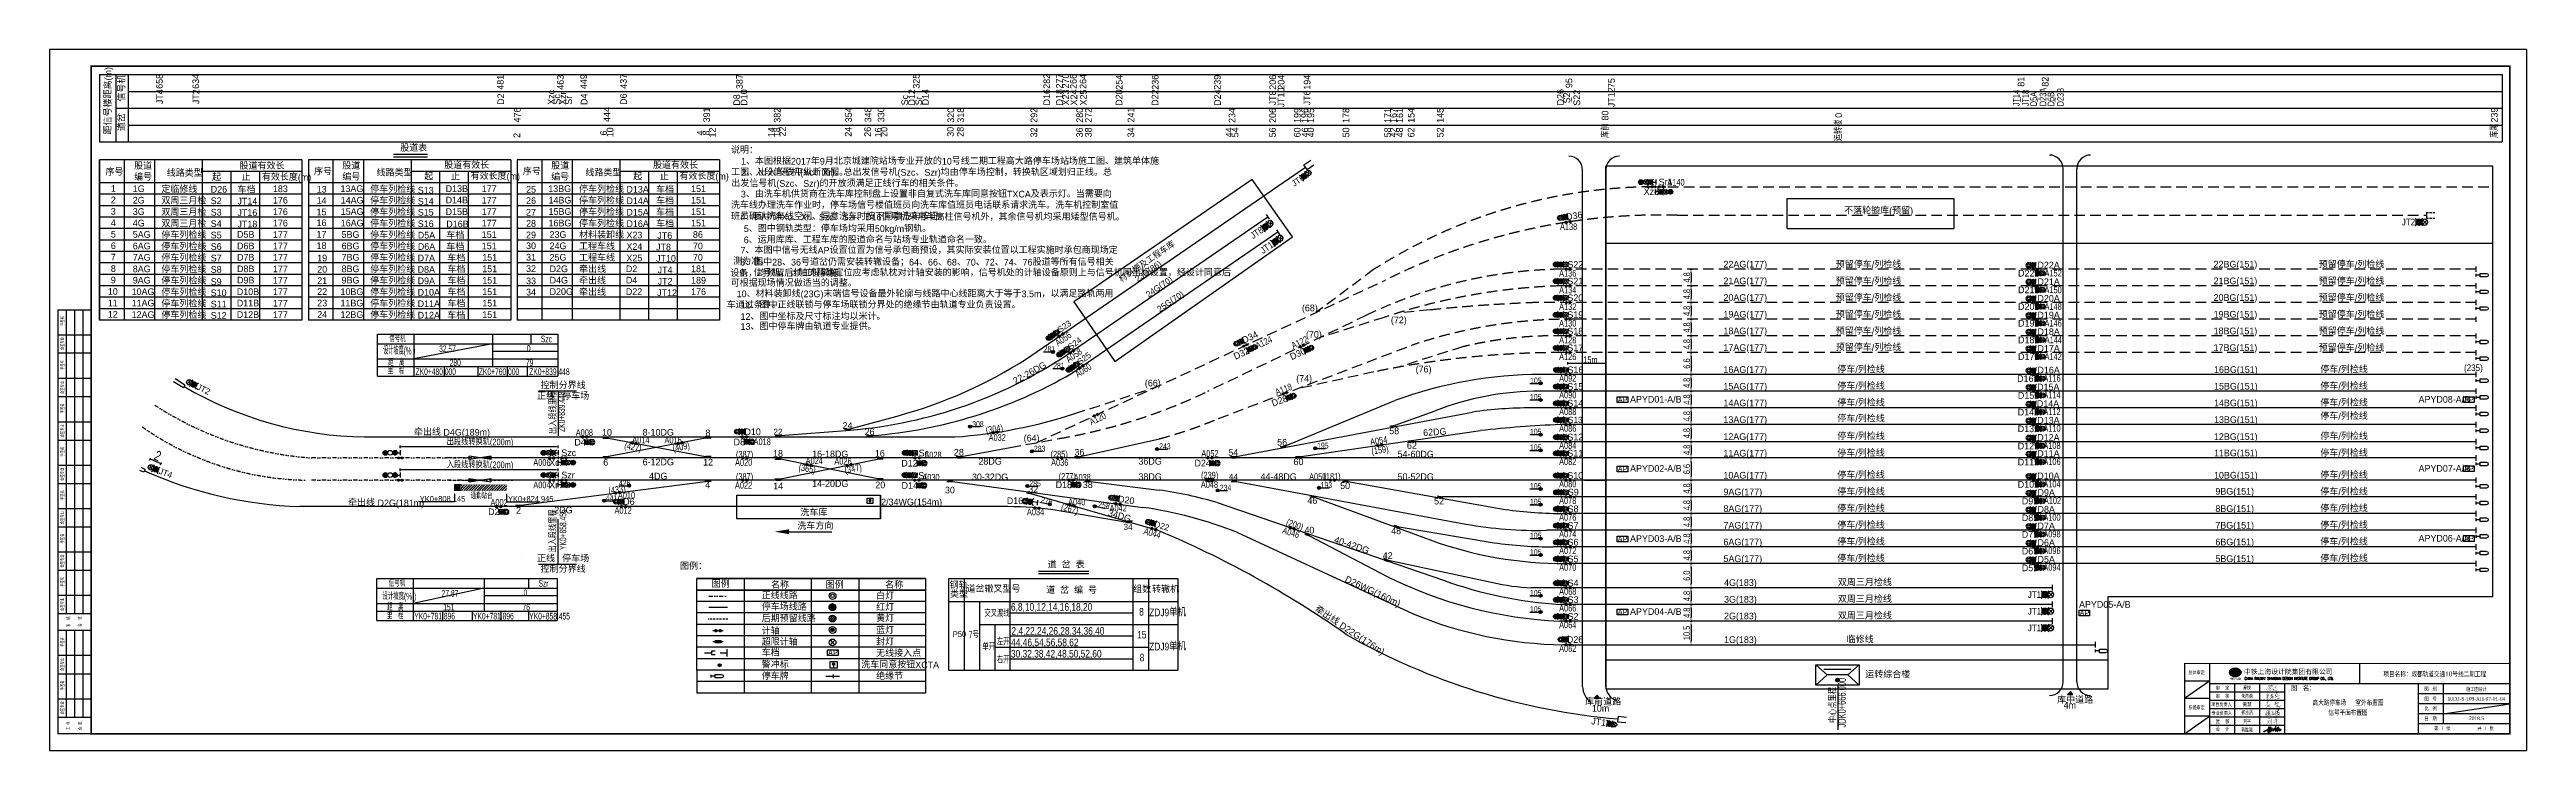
# Model space of a CAD drawing. Header units: inches. Extents: x -1128797 to -980297, y 1991282 to 2033282.
import ezdxf
from ezdxf.enums import TextEntityAlignment as Align

# ---------------------------------------------------------------- set-up
doc = ezdxf.new("R2010")
doc.units = ezdxf.units.IN
doc.header["$MEASUREMENT"] = 0
for name, pattern in [('_虚线L', [0.375, 0.25, -0.125]), ('ACAD_ISO02W100', [15, 12, -3]), ('DASHDOT', [1, 0.5, -0.25, 0, -0.25]), ('DASHED', [19.05, 12.7, -6.35]), ('DIVIDE', [1.25, 0.5, -0.25, 0, -0.25, 0, -0.25])]:
    doc.linetypes.add(name, pattern=pattern)
for name, color, linetype in [('00车辆段备选址', 2, 'Continuous'), ('1', 1, 'Continuous'), ('102', 8, 'Continuous'), ('10号线车辆段', 6, 'Continuous'), ('Beam', 21, 'Continuous'), ('Kbh主线_左线Xjj', 6, 'Continuous'), ('PUB_TITLE', 4, 'Continuous'), ('STAIR', 3, 'Continuous'), ('wall', 191, 'Continuous'), ('XD修改V1.1', 1, 'Continuous'), ('ZC-PM-线路', 5, 'Continuous'), ('信号主干电缆', 110, 'Continuous'), ('信号机', 7, 'Continuous'), ('信号电缆径路', 1, 'Continuous'), ('图例', 7, 'Continuous'), ('图例说明', 7, 'Continuous'), ('图框', 7, 'Continuous'), ('坐标值', 3, 'Continuous'), ('工艺文字', 7, 'Continuous'), ('排水沟', 4, 'Continuous'), ('蒋胜强初审意见', 6, 'Continuous'), ('警冲标', 10, 'Continuous')]:
    doc.layers.add(name, color=color, linetype=linetype)
doc.styles.add('ST', font='', dxfattribs={"width": 0.7, "height": 3})
doc.styles.get("Standard").update_dxf_attribs({"font": ''})
doc.styles.add('XH', font='sss.shx', dxfattribs={"width": 0.8, "height": 600, "bigfont": 'hztxt10.shx'})
doc.styles.add('宋体', font='simhei.ttf', dxfattribs={"width": 0.7})
doc.styles.add('样式 1', font='times.ttf', dxfattribs={"height": 300})
doc.styles.add('英文', font='romanc.shx')
doc.styles.add('黑体', font='simhei.ttf', dxfattribs={"width": 0.8})
doc.styles.get('ST').set_extended_font_data('SimSun')
doc.styles.get('Standard').set_extended_font_data('SimSun')
doc.dimstyles.new('Standard$0', dxfattribs={"dimscale": 30, "dimtxt": 3.5, "dimasz": 3.5, "dimexe": 2, "dimexo": 0, "dimgap": 1.75, "dimtad": 1, "dimdec": 4, "dimdsep": 46, "dimtxsty": 'Standard', "dimcen": 0, "dimclrd": 3, "dimclre": 3, "dimclrt": 6, "dimadec": 4, "dimazin": 2, "dimtfac": 1, "dimtdec": 4, "dimtmove": 0, "dimatfit": 3, "dimfxl": 1, "dimtzin": 0, "dimarcsym": 0})

msp = doc.modelspace()

# ---------------------------------------------------------------- texts
at = {"color": 8, "style": 'XH', "width": 0.8}
for s, p in [('YK0+808.145', (-1106599.95515, 2006173.64277, -0.00232)), ('YK0+824.945', (-1101311.0259, 2006173.64277, -0.00232))]:
    msp.add_text(s, height=350, rotation=0.2699697738, dxfattribs=at).set_placement(p)
at = {"color": 240, "style": '黑体'}
msp.add_text('中铁上海设计院集团有限公司', height=291.666375, dxfattribs=at).set_placement((-997232.25647, 1995856.47255))
msp.add_text('中国铁建', height=120, dxfattribs=at).set_placement((-997752.37384, 1995520.37809), align=Align.CENTER)
at = {"color": 240, "style": '英文', "width": 0.7}
msp.add_text(' CHINA RAILWAY SHANGHAI DESIGN INSTITUTE GROUP CO., LTD.', height=150, dxfattribs=at).set_placement((-997286.74141, 1995513.27812))
at = {"layer": '1', "color": 3, "style": 'XH'}
for s, p in [('658', (-1122011.06128, 2030928.04655)), ('634', (-1119829.18889, 2030928.04655)), ('481', (-1101566.80009, 2030876.78994)), ('463', (-1097970.58141, 2030874.7022)), ('449', (-1096577.36795, 2030913.38796)), ('437', (-1094185.56, 2030933.5879)), ('387', (-1087234.39741, 2030913.04988, -0.00032)), ('325', (-1076631.7532, 2030938.01517)), ('282', (-1068812.71902, 2030930.84994)), ('277', (-1068057.79003, 2030951.12048)), ('270', (-1067673.24244, 2030951.12048)), ('266', (-1067216.9268, 2030924.52004)), ('264', (-1066633.39689, 2030925.55955)), ('254', (-1064468.14155, 2030875.19731)), ('236', (-1062309.60904, 2030875.19731)), ('239', (-1058583.44979, 2030875.19731)), ('206', (-1055263.50052, 2030875.19731)), ('204', (-1054758.48385, 2030875.19731)), ('194', (-1053199.46513, 2030875.19731)), ('95', (-1037502.54434, 2030971.64945)), ('75', (-1034958.33305, 2030971.64945)), ('81', (-1010397.95932, 2031055.6831)), ('82', (-1008951.77293, 2031055.6831)), ('JT4', (-1121992.95282, 2030008.38662, -0.00001)), ('JT2', (-1119815.61179, 2030008.38662, -0.00001)), ('D2', (-1101545.31652, 2029966.23568, -0.00001)), ('Xzc', (-1098525.84672, 2029975.93465, -0.00285)), ('Sc', (-1098173.54061, 2029987.05312)), ('Xzr', (-1097831.40522, 2029963.52041, -0.00285)), ('Sr', (-1097474.77297, 2029977.6091)), ('D4', (-1096548.02944, 2029960.35603, -0.00001)), ('D6', (-1094183.08919, 2029966.23568, -0.00001)), ('D8', (-1087398.88397, 2029918.33202, -0.00033)), ('D10', (-1086965.84663, 2029918.33202, -0.00033)), ('Sc', (-1077324.64629, 2029939.69349, -0.00001)), ('D12', (-1076910.28533, 2029928.19349, -0.00001)), ('Sr', (-1076492.01289, 2029939.69349, -0.00001)), ('D14', (-1076083.06658, 2029939.69349, -0.00001)), ('D16', (-1068810.24822, 2029932.34599, -0.00001)), ('D18', (-1068059.77008, 2029932.34599, -0.00001)), ('X23', (-1067667.72412, 2029932.34599, -0.00001)), ('X24', (-1067185.55045, 2029932.34599, -0.00001)), ('X25', (-1066609.88893, 2029932.34599, -0.00001)), ('D20', (-1064478.30429, 2029910.66544, -0.00048)), ('D22', (-1062319.77178, 2029910.66544, -0.00048)), ('D24', (-1058573.96411, 2029910.66544, -0.00048)), ('JT8', (-1055273.66326, 2029936.80822, -0.00048)), ('JT10', (-1054768.64659, 2029813.24835, -0.00048)), ('JT6', (-1053209.62787, 2029936.80822, -0.00048)), ('D26', (-1038017.28913, 2029935.41213, -0.00001)), ('S2', (-1037631.04748, 2030058.41213, -0.00001)), ('~', (-1037357.89927, 2030130.75685)), ('S22', (-1037031.49801, 2029916.44368, -0.00001)), ('JT12', (-1034968.49579, 2029824.54439, -0.00048)), ('~', (-1010434.45501, 2030120.59091)), ('~', (-1009395.20402, 2030120.59091)), ('~', (-1008365.26071, 2030120.59091)), ('476', (-1100557.74622, 2028911.51472)), ('444', (-1095179.23651, 2028944.45031)), ('10', (-1094994.89388, 2028023.94142)), ('391', (-1089202.53066, 2028918.57443)), ('12', (-1088853.56407, 2028011.72604)), ('14', (-1085319.79838, 2028027.77703)), ('18', (-1084987.07169, 2028027.77703)), ('382', (-1084972.19364, 2028898.1576)), ('22', (-1084660.7941, 2028069.51529)), ('24', (-1080714.64088, 2028054.41133)), ('354', (-1080691.56466, 2028921.28576)), ('26', (-1079552.97143, 2028054.41133)), ('348', (-1079529.89521, 2028921.28576)), ('16', (-1078916.56226, 2028020.74851)), ('330', (-1078746.80934, 2028928.80104)), ('20', (-1078562.4667, 2028050.94426)), ('30', (-1074585.93058, 2028054.41133)), ('320', (-1074562.85436, 2028899.39727)), ('28', (-1073992.85764, 2028054.41133)), ('318', (-1073969.78142, 2028899.39727)), ('32', (-1069585.35022, 2028020.19668)), ('292', (-1069581.52509, 2028896.8913)), ('36', (-1066844.15325, 2028020.19668)), ('280', (-1066840.32812, 2028896.8913)), ('38', (-1066318.70112, 2028020.19668)), ('272', (-1066314.87599, 2028896.8913)), ('34', (-1063769.00022, 2028020.19668)), ('241', (-1063765.17509, 2028909.07214)), ('44', (-1057886.06094, 2028020.19668)), ('234', (-1057703.84112, 2028884.31611)), ('54', (-1057519.81545, 2028020.19668)), ('56', (-1055272.92523, 2028020.19668)), ('206', (-1055269.1001, 2028884.31611)), ('60', (-1053794.1813, 2028020.19668)), ('199', (-1053790.35617, 2028884.31611)), ('196', (-1053351.50918, 2028884.31611)), ('46', (-1053332.73942, 2028020.19668)), ('40', (-1052983.64656, 2028020.19668)), ('195', (-1052979.32293, 2028884.31611)), ('50', (-1050874.20196, 2028020.19668)), ('178', (-1050870.37683, 2028884.31611)), ('58', (-1048375.29772, 2028020.19668)), ('171', (-1048371.47259, 2028884.31611)), ('42', (-1048035.07402, 2028020.19668)), ('167', (-1048031.2489, 2028884.31611)), ('48', (-1047650.55002, 2028020.19668)), ('161', (-1047646.7249, 2028884.31611)), ('62', (-1046964.65739, 2028020.19668)), ('154', (-1046960.83226, 2028891.51176)), ('52', (-1045222.21271, 2028020.19668)), ('145', (-1045218.38758, 2028891.51176)), ('80', (-1035336.67642, 2029029.8972)), ('0', (-1021337.44247, 2029193.36048)), ('239', (-982025.24894, 2028909.07214)), ('2', (-1100580.82244, 2027989.29256)), ('6', (-1095380.89388, 2028133.22406)), ('4', (-1089589.55024, 2028133.22406)), ('8', (-1089239.43561, 2028133.22406))]:
    msp.add_text(s, height=400, rotation=90, dxfattribs=at).set_placement(p)
at = {"layer": '1', "color": 0, "style": 'XH'}
for s, height, rotation, p in [('距信号楼距离(m)', 400, 90, (-1125083.36865, 2028192.22506)), ('信号机', 400, 90, (-1124250.86095, 2030160.36925)), ('道岔', 400, 90, (-1124255.67103, 2028397.59325)), ('JT6', 365.714286, 34.4860658591, (-1054175.95093, 2025047.53962, -0.00063)), ('材料棚及工程车库', 365.714286, 34.4860658591, (-1064521.60269, 2019303.89782, -0.00063)), ('23G(86)', 365.714286, 34.486065855, (-1063564.13916, 2019341.70031, -0.00029)), ('24G(70)', 365.714286, 34.486065855, (-1062906.02648, 2018407.41156, -0.00005)), ('25G(70)', 365.714286, 34.4860658591, (-1062235.7499, 2017531.05912, 0.00041)), ('JT12', 400, 352.1372108143, (-1036388.52373, 1992855.0408, -0.00006))]:
    msp.add_text(s, height=height, rotation=rotation, dxfattribs=at).set_placement(p)
at = {"layer": '1', "color": 3, "style": 'XH', "width": 0.8}
for s, p in [('JT14', (-1010688.36101, 2029885.65081, -0.00001)), ('JT18', (-1010127.6547, 2029885.65081, -0.00001)), ('D5A', (-1009649.11002, 2029885.65081, -0.00001)), ('D23A', (-1009088.40371, 2029885.65081, -0.00001)), ('D5B', (-1008606.18508, 2029879.04388, -0.00001)), ('D23B', (-1008037.67998, 2029877.82921, -0.00001)), ('库前', (-1035321.60054, 2027985.51866)), ('运转楼', (-1021338.31661, 2027786.53511, 0)), ('库尾', (-982016.45103, 2027985.51866))]:
    msp.add_text(s, height=400, rotation=90, dxfattribs=at).set_placement(p)
at = {"layer": '1', "color": 0, "style": 'XH'}
for s, p in [('股道表', (-1107773.72576, 2027171.38014, 0.00052)), ('有效长度(m)', (-1103554.86651, 2025487.27329, 0.00052)), ('有效长度(m)', (-1091034.78324, 2025487.27329, 0.00052)), ('16AG(177)', (-1028439.71838, 2013905.64645, -0.00006)), ('停车/列检线', (-1021615.51009, 2013905.64645, -0.00006)), ('D16B', (-1010833.53586, 2013363.45318, 0.00047)), ('D16A', (-1009615.20088, 2013875.50257, -0.00005)), ('16BG(151)', (-999030.14382, 2013905.64645, -0.00006)), ('停车/列检线', (-992655.05295, 2013905.64645, -0.00006)), ('15AG(177)', (-1028439.71838, 2012905.87502, -0.00006)), ('14AG(177)', (-1028439.71838, 2011906.10359, -0.00006)), ('停车/列检线', (-1021615.51009, 2012905.87502, -0.00006)), ('停车/列检线', (-1021615.51009, 2011906.10359, -0.00006)), ('D15B', (-1010788.80185, 2012357.7884, -0.01083)), ('D14A', (-1009650.85802, 2011865.44542, -0.00005)), ('D15A', (-1009635.7723, 2012862.01685, -0.00005)), ('15BG(151)', (-999030.14382, 2012905.87502, -0.00006)), ('14BG(151)', (-999030.14382, 2011906.10359, -0.00006)), ('停车/列检线', (-992655.05295, 2012905.87502, -0.00006)), ('停车/列检线', (-992655.05295, 2011906.10359, -0.00006)), ('13AG(177)', (-1028439.71838, 2010906.33216, -0.00006)), ('停车/列检线', (-1021615.51009, 2010959.08645, -0.00006)), ('D14B', (-1010798.40088, 2011358.01685, -0.00005)), ('D13B', (-1010797.02945, 2010355.50257, -0.00005)), ('D13A', (-1009626.1723, 2010867.50257, -0.00005)), ('13BG(151)', (-999030.14382, 2010906.33216, -0.00006)), ('停车/列检线', (-992655.05295, 2011106.28645, -0.00006)), ('Szc', (-1098115.43595, 2008919.95203, -0.00014)), ('Sc', (-1076690.98053, 2008908.16046, 0.00152)), ('12AG(177)', (-1028444.57507, 2009890.00258, -0.0003)), ('11AG(177)', (-1028439.71838, 2008894.15781, -0.00006)), ('停车/列检线', (-1021615.51009, 2008894.15781, -0.00006)), ('停车/列检线', (-1021612.83216, 2009897.20209, -0.00025)), ('D12B', (-1010797.02945, 2009325.27514, -0.00038)), ('D11A', (-1009626.30306, 2008872.1227, -0.00095)), ('D12A', (-1009626.1723, 2009837.27514, -0.00038)), ('12BG(151)', (-999035.00052, 2009890.00258, -0.0003)), ('11BG(151)', (-999030.14382, 2008906.7893, -0.00006)), ('停车/列检线', (-992655.05295, 2008894.15781, -0.00006)), ('停车/列检线', (-992652.37502, 2009897.20209, -0.00025)), ('Xc', (-1098841.59402, 2008328.53641, 0.00047)), ('Szr', (-1098114.15671, 2007584.70355, -0.00067)), ('Sr', (-1076711.79526, 2007555.97955, 0.00063)), ('10AG(177)', (-1028439.71838, 2007573.76073, -0.00006)), ('停车/列检线', (-1021615.51009, 2007573.76073, -0.00006)), ('D11B', (-1010797.16021, 2008360.1227, -0.00095)), ('D10A', (-1009626.1723, 2007534.93114, -0.00005)), ('10BG(151)', (-999030.14382, 2007573.76073, -0.00006)), ('停车/列检线', (-992655.05295, 2007573.76073, -0.00006)), ('Xr', (-1098840.31477, 2006993.28794, -0.00006)), ('9AG(177)', (-1028439.71838, 2006573.9893, -0.00006)), ('停车/列检线', (-1021615.51009, 2006573.9893, -0.00006)), ('D10B', (-1010797.02945, 2007022.93114, -0.00005)), ('D9B', (-1010552.91516, 2006023.15971, -0.00005)), ('D9A', (-1009611.08659, 2006535.15971, -0.00005)), ('9BG(151)', (-998948.2478, 2006608.06699, -0.00006)), ('停车/列检线', (-992655.05295, 2006573.9893, -0.00006)), ('8AG(177)', (-1028439.71838, 2005574.21788, -0.00006)), ('7AG(177)', (-1028439.71838, 2004574.44645, -0.00006)), ('停车/列检线', (-1021615.51009, 2005574.21788, -0.00006)), ('停车/列检线', (-1021615.51009, 2004574.44645, -0.00006)), ('D8B', (-1010552.91516, 2005023.38828, -0.00005)), ('D8A', (-1009611.08659, 2005535.38828, -0.00005)), ('D7A', (-1009611.08659, 2004535.61685, -0.00005)), ('8BG(151)', (-998948.2478, 2005574.21788, -0.00006)), ('7BG(151)', (-998948.2478, 2004574.44645, -0.00006)), ('停车/列检线', (-992655.05295, 2005574.21788, -0.00006)), ('停车/列检线', (-992655.05295, 2004574.44645, -0.00006)), ('6AG(177)', (-1028439.71838, 2003574.67502, -0.00006)), ('停车/列检线', (-1021615.51009, 2003574.67502, -0.00006)), ('D7B', (-1010552.91516, 2004023.61685, -0.00005)), ('D6B', (-1010552.91516, 2003023.84542, -0.00005)), ('D6A', (-1009611.08659, 2003535.84542, -0.00005)), ('6BG(151)', (-998948.2478, 2003574.67502, -0.00006)), ('停车/列检线', (-992655.05295, 2003574.67502, -0.00006)), ('图例：', (-1090996.98192, 2002114.79636, 0.00013)), ('道  岔  表', (-1068958.5142, 2002198.31513, -0.00047)), ('5AG(177)', (-1028439.71838, 2002574.90359, -0.00006)), ('停车/列检线', (-1021615.51009, 2002574.90359, -0.00006)), ('D5B', (-1010552.91516, 2002024.07399, -0.00005)), ('D5A', (-1009611.08659, 2002536.07399, -0.00005)), ('5BG(151)', (-998948.2478, 2002574.90359, -0.00006)), ('停车/列检线', (-992655.05295, 2002574.90359, -0.00006)), ('图例', (-1089098.34515, 2001042.30386, -0.00077)), ('正线线路', (-1086099.29383, 2000351.39003, -0.00107)), ('名称', (-1085543.49672, 2000987.50566, -0.00047)), ('图例', (-1082262.12404, 2000987.50566, -0.00047)), ('白灯', (-1079242.15568, 2000325.17884, -0.00107)), ('名称', (-1078698.00521, 2000987.50566, -0.00047)), ('4G(183)', (-1028404.64503, 2001138.55577, 0.00103)), ('3G(183)', (-1028404.64503, 2000138.78434, 0.00103)), ('双周三月检线', (-1021580.75144, 2001138.55577, 0.00103)), ('双周三月检线', (-1021580.75144, 2000138.78434, 0.00103)), ('停车场线路', (-1086099.29383, 1999670.90669, -0.00107)), ('后期预留线路', (-1086099.29383, 1998972.97672, -0.00107)), ('红灯', (-1079242.15568, 1999644.13507, -0.00107)), ('黄灯', (-1079242.15568, 1998983.68885, -0.00107)), ('2G(183)', (-1028404.64503, 1999139.01291, 0.00103)), ('双周三月检线', (-1021580.75144, 1999139.01291, 0.00103)), ('超限计轴', (-1086099.29383, 1997573.65685, -0.00167)), ('计轴', (-1086099.29383, 1998235.12616, -0.00167)), ('车档', (-1086099.29383, 1996928.75194, -0.00167)), ('封灯', (-1079242.15568, 1997581.68244, -0.00107)), ('无线接入点', (-1079242.15568, 1996894.28993, -0.00227)), ('蓝灯', (-1079242.15568, 1998272.30687, -0.00047)), ('1G(183)', (-1028404.64503, 1997719.69964, 0.00103)), ('临修线', (-1021055.03729, 1997719.69897, 0.00103)), ('停车牌', (-1086099.29383, 1995522.86136, -0.00227)), ('警冲标', (-1086099.29383, 1996208.57565, -0.00227)), ('绝缘节', (-1079242.15568, 1995522.86136, -0.00227)), ('运转综合楼', (-1019941.3009, 1995621.23288, -0.00006)), ('库前道路', (-1036732.09717, 1993983.93771, 0.00151)), ('库中道路', (-1008437.42848, 1994097.99296, -0.00006)), ('10m', (-1036330.66005, 1993605.1155, 0.00151)), ('4m', (-1008043.76278, 1993792.07957, -0.00006))]:
    msp.add_text(s, height=400, dxfattribs=at).set_placement(p)
at = {"layer": '1', "color": 7, "style": 'XH'}
for s, p in [('序号', (-1125445.52285, 2025738.0623, 0.00052)), ('股道', (-1123727.12861, 2026096.24094, 0.00052)), ('编号', (-1123727.12861, 2025434.04161, 0.00052)), ('线路类型', (-1121771.90685, 2025669.00386, 0.00052)), ('起', (-1119052.70427, 2025420.67149, 0.00052)), ('股道有效长', (-1117407.15697, 2026100.45142, 0.00052)), ('止', (-1117294.07763, 2025420.67149, 0.00052)), ('有效长度(m)', (-1116070.17227, 2025429.06794, 0.00052)), ('序号', (-1112941.91694, 2025760.65065, 0.00052)), ('股道', (-1111245.41633, 2026103.62875, 0.00052)), ('编号', (-1111245.41633, 2025441.42942, 0.00052)), ('线路类型', (-1109192.09439, 2025690.91344, 0.00052)), ('起', (-1106328.17981, 2025463.94293, 0.00052)), ('股道有效长', (-1105136.36444, 2026138.7598, 0.00052)), ('止', (-1104730.57363, 2025462.09932, 0.00052)), ('序号', (-1100421.83368, 2025760.65065, 0.00052)), ('股道', (-1098725.33307, 2026103.62875, 0.00052)), ('编号', (-1098725.33307, 2025441.42942, 0.00052)), ('线路类型', (-1096672.01113, 2025690.91344, 0.00052)), ('起', (-1093808.09655, 2025463.94293, 0.00052)), ('股道有效长', (-1092616.28117, 2026138.7598, 0.00052)), ('止', (-1092210.49037, 2025462.09932, 0.00052)), ('2', (-1125122.65105, 2024071.86935, 0.00052)), ('1', (-1125122.65105, 2024757.58361, 0.00052)), ('2G', (-1123807.46501, 2024054.26598, 0.00052)), ('1G', (-1123807.46501, 2024746.10219, 0.00052)), ('双周三月检', (-1122093.0908, 2024012.13263, 0.00052)), ('定临修线', (-1122093.0908, 2024697.84689, 0.00052)), ('S2', (-1119133.25766, 2024019.92597, 0.00052)), ('D26', (-1119133.25766, 2024705.64023, 0.00052)), ('JT14', (-1117531.95702, 2023996.51479, 0.00052)), ('车档', (-1117531.95702, 2024682.22905, 0.00052)), ('183', (-1115404.1306, 2024739.20864, 0.00052)), ('176', (-1115404.1306, 2024053.49438, 0.00052)), ('13', (-1112782.31725, 2024708.37326, 0.00052)), ('14', (-1112782.31725, 2024037.05535, 0.00052)), ('13AG', (-1111354.06364, 2024746.10219, 0.00052)), ('14AG', (-1111337.31636, 2024054.26598, 0.00052)), ('停车列检线', (-1109573.00754, 2024700.42156, 0.00052)), ('停车列检线', (-1109573.00754, 2024014.70731, 0.00052)), ('S13', (-1106719.59285, 2024652.55859, 0.00052)), ('S14', (-1106719.59285, 2023988.57539, 0.00052)), ('D13B', (-1105050.06748, 2024748.67687, 0.00052)), ('D14B', (-1105050.06748, 2024062.96261, 0.00052)), ('177', (-1102884.04733, 2024739.20864, 0.00052)), ('177', (-1102884.04733, 2024053.49438, 0.00052)), ('25', (-1100227.37685, 2024703.22392, 0.00052)), ('26', (-1100227.37685, 2024031.906, 0.00052)), ('13BG', (-1098896.14858, 2024748.67687, 0.00052)), ('14BG', (-1098879.40131, 2024056.84066, 0.00052)), ('停车列检线', (-1097052.92428, 2024702.99624, 0.00052)), ('停车列检线', (-1097052.92428, 2024017.28198, 0.00052)), ('D13A', (-1094209.66256, 2024708.21491, 0.00052)), ('D14A', (-1094209.66256, 2024022.50065, 0.00052)), ('车档', (-1092433.32762, 2024684.80373, 0.00052)), ('车档', (-1092433.32762, 2023999.08947, 0.00052)), ('151', (-1090333.67835, 2024741.78331, 0.00052)), ('151', (-1090333.67835, 2024056.06905, 0.00052)), ('4', (-1125122.65105, 2022700.44084, 0.00052)), ('3', (-1125122.65105, 2023386.1551, 0.00052)), ('4G', (-1123807.46501, 2022682.83747, 0.00052)), ('3G', (-1123807.46501, 2023374.67368, 0.00052)), ('双周三月检', (-1122093.0908, 2023326.41837, 0.00052)), ('双周三月检', (-1122093.0908, 2022638.12944, 0.00052)), ('S3', (-1119133.25766, 2023334.21172, 0.00052)), ('S4', (-1119133.25766, 2022648.49746, 0.00052)), ('JT16', (-1117531.95702, 2023310.80054, 0.00052)), ('JT18', (-1117531.95702, 2022625.08628, 0.00052)), ('176', (-1115404.1306, 2023367.78012, 0.00052)), ('176', (-1115404.1306, 2022682.06586, 0.00052)), ('15', (-1112788.60297, 2023351.34109, 0.00052)), ('16', (-1112788.60297, 2022700.44084, 0.00052)), ('15AG', (-1111337.31636, 2023374.67368, 0.00052)), ('16AG', (-1111337.31636, 2022686.38474, 0.00052)), ('停车列检线', (-1109573.00754, 2023328.99305, 0.00052)), ('停车列检线', (-1109573.00754, 2022643.27879, 0.00052)), ('S15', (-1106719.59285, 2023331.25014, 0.00052)), ('S16', (-1106719.59285, 2022642.96121, 0.00052)), ('D15B', (-1105050.06748, 2023371.1264, 0.00052)), ('D16B', (-1105011.87376, 2022625.08628, 0.00052)), ('177', (-1102884.04733, 2023367.78012, 0.00052)), ('177', (-1102884.04733, 2022679.49119, 0.00052)), ('27', (-1100227.37685, 2023331.7954, 0.00052)), ('28', (-1100227.37685, 2022660.47748, 0.00052)), ('15BG', (-1098879.40131, 2023377.24835, 0.00052)), ('16BG', (-1098879.40131, 2022688.95942, 0.00052)), ('停车列检线', (-1097052.92428, 2023331.56772, 0.00052)), ('停车列检线', (-1097052.92428, 2022645.85346, 0.00052)), ('D15A', (-1094209.66256, 2023334.21172, 0.00052)), ('D16A', (-1094209.66256, 2022648.49746, 0.00052)), ('车档', (-1092433.32762, 2023310.80054, 0.00052)), ('车档', (-1092433.32762, 2022625.08628, 0.00052)), ('151', (-1090333.67835, 2023370.3548, 0.00052)), ('151', (-1090333.67835, 2022684.64054, 0.00052)), ('5、图中钢轨类型：停车场均采用50kg/m钢轨。', (-1087170.69159, 2022349.9216, 0.00052)), ('5', (-1125122.65105, 2022014.72658, 0.00052)), ('6', (-1125122.65105, 2021329.01232, 0.00052)), ('5AG', (-1123807.46501, 2022003.24516, 0.00052)), ('6AG', (-1123807.46501, 2021311.40895, 0.00052)), ('停车列检线', (-1122093.0908, 2021957.56453, 0.00052)), ('停车列检线', (-1122093.0908, 2021271.85027, 0.00052)), ('S5', (-1119133.25766, 2021962.7832, 0.00052)), ('S6', (-1119133.25766, 2021277.06894, 0.00052)), ('D5B', (-1117555.33595, 2022005.81983, 0.00052)), ('D6B', (-1117555.33595, 2021313.98362, 0.00052)), ('177', (-1115404.1306, 2021996.3516, 0.00052)), ('177', (-1115404.1306, 2021310.63735, 0.00052)), ('17', (-1112788.60297, 2022014.72658, 0.00052)), ('18', (-1112788.60297, 2021334.16167, 0.00052)), ('5BG', (-1111287.38175, 2022000.67049, 0.00052)), ('6BG', (-1111287.38175, 2021313.98362, 0.00052)), ('停车列检线', (-1109573.00754, 2021957.56453, 0.00052)), ('停车列检线', (-1109573.00754, 2021276.99962, 0.00052)), ('D5A', (-1106719.59285, 2021960.20853, 0.00052)), ('D6A', (-1106716.64835, 2021279.64362, 0.00052)), ('车档', (-1105011.87376, 2021939.37202, 0.00052)), ('车档', (-1105011.87376, 2021258.80711, 0.00052)), ('151', (-1102884.04733, 2021996.3516, 0.00052)), ('151', (-1102884.04733, 2021315.78669, 0.00052)), ('30', (-1100227.37685, 2021323.86297, 0.00052)), ('29', (-1100227.37685, 2021974.76323, 0.00052)), ('23G', (-1098817.2331, 2021999.69788, 0.00052)), ('24G', (-1098817.2331, 2021320.10558, 0.00052)), ('材料装卸线', (-1097052.92428, 2021960.13921, 0.00052)), ('工程车线', (-1097052.92428, 2021274.42495, 0.00052)), ('X23', (-1094209.66256, 2021965.35787, 0.00052)), ('X24', (-1094209.66256, 2021277.06894, 0.00052)), ('JT8', (-1092433.32762, 2021253.65776, 0.00052)), ('JT6', (-1092356.53331, 2021936.79735, 0.00052)), ('86', (-1090222.82121, 2021998.92628, 0.00052)), ('70', (-1090222.82121, 2021313.21202, 0.00052)), ('6、运用库库、工程车库的股道命名与站场专业轨道命名一致。', (-1087178.46947, 2021676.83924, 999586.00988)), ('8', (-1125122.65105, 2019957.5838, 0.00052)), ('9', (-1125122.65105, 2019271.86955, 0.00052)), ('7', (-1125122.65105, 2020643.29806, 0.00052)), ('8AG', (-1123807.46501, 2019939.98043, 0.00052)), ('9AG', (-1123807.46501, 2019260.38813, 0.00052)), ('7AG', (-1123807.46501, 2020631.81664, 0.00052)), ('停车列检线', (-1122093.0908, 2020586.13601, 0.00052)), ('停车列检线', (-1122093.0908, 2019900.42176, 0.00052)), ('停车列检线', (-1122093.0908, 2019214.7075, 0.00052)), ('S7', (-1119133.25766, 2020591.35468, 0.00052)), ('S8', (-1119133.25766, 2019905.64042, 0.00052)), ('D7B', (-1117555.33595, 2020634.39132, 0.00052)), ('D8B', (-1117555.33595, 2019942.55511, 0.00052)), ('D9B', (-1117555.33595, 2019262.9628, 0.00052)), ('177', (-1115404.1306, 2020624.92309, 0.00052)), ('177', (-1115404.1306, 2019939.20883, 0.00052)), ('177', (-1115404.1306, 2019253.49457, 0.00052)), ('20', (-1112747.46011, 2019917.62045, 0.00052)), ('21', (-1112747.46011, 2019231.90619, 0.00052)), ('19', (-1112747.46011, 2020588.93837, 0.00052)), ('8BG', (-1111287.38175, 2019942.55511, 0.00052)), ('9BG', (-1111287.38175, 2019262.9628, 0.00052)), ('7BG', (-1111287.38175, 2020634.39132, 0.00052)), ('停车列检线', (-1109573.00754, 2020588.71069, 0.00052)), ('停车列检线', (-1109573.00754, 2019902.99643, 0.00052)), ('停车列检线', (-1109573.00754, 2019217.28217, 0.00052)), ('D7A', (-1106729.74582, 2020593.92936, 0.00052)), ('D8A', (-1106729.74582, 2019908.2151, 0.00052)), ('D9A', (-1106729.74582, 2019222.50084, 0.00052)), ('车档', (-1104953.41088, 2020570.51818, 0.00052)), ('车档', (-1104946.20808, 2019905.1726, 0.00052)), ('车档', (-1104946.20808, 2019219.45835, 0.00052)), ('151', (-1102853.76162, 2020627.49776, 0.00052)), ('151', (-1102853.76162, 2019941.7835, 0.00052)), ('151', (-1102853.76162, 2019256.06925, 0.00052)), ('31', (-1100227.37685, 2020638.14871, 0.00052)), ('32', (-1100227.37685, 2019952.43446, 0.00052)), ('33', (-1100227.37685, 2019217.50985, 0.00052)), ('25G', (-1098817.2331, 2020631.81664, 0.00052)), ('D2G', (-1098817.2331, 2019942.55511, 0.00052)), ('D4G', (-1098817.2331, 2019262.9628, 0.00052)), ('工程车线', (-1097052.92428, 2020588.71069, 0.00052)), ('牵出线', (-1097052.92428, 2019902.99643, 0.00052)), ('牵出线', (-1097052.92428, 2019217.28217, 0.00052)), ('D2', (-1094245.80453, 2019942.55511, 0.00052)), ('D4', (-1094245.80453, 2019262.9628, 0.00052)), ('X25', (-1094209.66256, 2020591.35468, 0.00052)), ('JT10', (-1092433.32762, 2020567.9435, 0.00052)), ('JT4', (-1092337.32762, 2019879.65457, 0.00052)), ('JT2', (-1092337.32762, 2019196.51499, 0.00052)), ('181', (-1090333.67835, 2019941.7835, 0.00052)), ('189', (-1090333.67835, 2019256.06925, 0.00052)), ('70', (-1090222.82121, 2020627.49776, 0.00052)), ('    9、信号机、计轴的精确定位应考虑轨枕对计轴安装的影响，信号机处的计轴设备原则上与信号机同坐标设置，经设计同意后', (-1088021.57394, 2019703.71908, 999586.00988)), ('10', (-1125302.40052, 2018586.15529, 0.00052)), ('11', (-1125302.40052, 2017900.44103, 0.00052)), ('10AG', (-1123874.1469, 2018568.55192, 0.00052)), ('11AG', (-1123874.1469, 2017888.95961, 0.00052)), ('停车列检线', (-1122093.0908, 2018528.99324, 0.00052)), ('停车列检线', (-1122093.0908, 2017843.27898, 0.00052)), ('S9', (-1119133.25766, 2019174.03587, 0.00052)), ('S10', (-1119133.25766, 2018505.44674, 0.00052)), ('S11', (-1119133.25766, 2017829.44504, 0.00052)), ('D10B', (-1117570.15074, 2018571.12659, 0.00052)), ('D11B', (-1117570.15074, 2017891.53428, 0.00052)), ('177', (-1115404.1306, 2018567.78031, 0.00052)), ('177', (-1115404.1306, 2017882.06605, 0.00052)), ('22', (-1112747.46011, 2018581.00594, 0.00052)), ('23', (-1112747.46011, 2017895.29168, 0.00052)), ('10BG', (-1111354.06364, 2018571.12659, 0.00052)), ('11BG', (-1111354.06364, 2017891.53428, 0.00052)), ('停车列检线', (-1109573.00754, 2018531.56791, 0.00052)), ('停车列检线', (-1109573.00754, 2017845.85366, 0.00052)), ('D10A', (-1106729.74582, 2018536.78658, 0.00052)), ('D11A', (-1106729.74582, 2017851.07232, 0.00052)), ('车档', (-1104946.20808, 2018533.74409, 0.00052)), ('车档', (-1104946.20808, 2017848.02983, 0.00052)), ('151', (-1102853.76162, 2018570.35499, 0.00052)), ('151', (-1102853.76162, 2017884.64073, 0.00052)), ('34', (-1100227.37685, 2018546.19194, 0.00052)), ('D20G', (-1098817.2331, 2018574.67387, 0.00052)), ('牵出线', (-1097052.92428, 2018531.56791, 0.00052)), ('D22', (-1094245.80453, 2018574.67387, 0.00052)), ('JT12', (-1092371.61333, 2018508.22605, 0.00052)), ('176', (-1090333.67835, 2018570.35499, 0.00052)), ('可根据现场情况做适当的调整。', (-1087960.62301, 2019081.72188, 999586.00988)), ('11、图中正线联锁与停车场联锁分界处的绝缘节由轨道专业负责设置。', (-1087370.51232, 2017775.38951, 999586.00988)), ('12', (-1125302.40052, 2017214.72677, 0.00052)), ('12AG', (-1123874.1469, 2017197.1234, 0.00052)), ('停车列检线', (-1122093.0908, 2017157.56472, 0.00052)), ('S12', (-1119133.25766, 2017145.81184, 0.00052)), ('D12B', (-1117570.15074, 2017199.69808, 0.00052)), ('177', (-1115404.1306, 2017196.3518, 0.00052)), ('24', (-1112747.46011, 2017209.57742, 0.00052)), ('12BG', (-1111354.06364, 2017199.69808, 0.00052)), ('停车列检线', (-1109573.00754, 2017160.1394, 0.00052)), ('D12A', (-1106729.74582, 2017165.35807, 0.00052)), ('车档', (-1104953.41088, 2017141.94689, 0.00052)), ('151', (-1102853.76162, 2017198.92647, 0.00052)), ('12、图中坐标及尺寸标注均以米计。', (-1087370.51232, 2017082.18175, 999586.00988)), ('13、图中停车牌由轨道专业提供。', (-1087370.51232, 2016484.86901, 999586.00988)), ('正线', (-1099573.88412, 2012308.44682, 0.00052)), ('控制分界线', (-1099353.41479, 2012947.27571, 0.00092)), ('停车场', (-1098061.53459, 2012310.33279, 0.00052)), ('APYD01-A/B', (-1034040.59372, 2012124.34734, 0.00092)), ('APYD08-A/B', (-986766.52235, 2012121.19294, -0.01798)), ('APYD02-A/B', (-1034040.59372, 2007979.98774, 0.00092)), ('APYD07-A/B', (-986766.52235, 2007980.68065, -0.01798)), ('APYD03-A/B', (-1034040.59372, 2003777.25333, 0.00092)), ('APYD06-A/B', (-986766.52235, 2003797.95584, -0.01798)), ('正线', (-1099573.40418, 2002572.68925, -0.00179)), ('控制分界线', (-1099352.93485, 2001937.00996, -0.0014)), ('停车场', (-1098061.05465, 2002567.65367, -0.00179)), ('APYD04-A/B', (-1034040.59372, 1999404.59017, 0.00092)), ('APYD05-A/B', (-1007121.26931, 1999832.42414, -0.01798))]:
    msp.add_text(s, height=400, dxfattribs=at).set_placement(p)
at = {"layer": '1', "color": 8, "style": 'XH'}
for s, p in [('Sr1', (-1032325.96702, 2025148.52584, -0.00067)), ('Xzc', (-1033223.43002, 2024572.4685, -0.00006))]:
    msp.add_text(s, height=400, dxfattribs=at).set_placement(p)
for s, height, width, p in [('A140', 400, 0.8, (-1031285.0919, 2025327.69625, 0.00193)), ('A138', 400, 0.8, (-1037724.02795, 2022669.47308, 0.00052)), ('A136', 400, 0.8, (-1037777.83159, 2019873.58611, 0.00052)), ('A152', 400, 0.8, (-1008673.2484, 2019883.38725, 0.00052)), ('A134', 400, 0.8, (-1037777.83165, 2018873.8147, 0.00052)), ('A150', 400, 0.8, (-1008673.2484, 2018883.61584, 0.00052)), ('A132', 400, 0.8, (-1037777.83158, 2017874.04326, 0.00417)), ('A130', 400, 0.8, (-1037777.83159, 2016881.7214, 0.00052)), ('A148', 400, 0.8, (-1008673.2484, 2017883.84439, 0.00237)), ('A146', 400, 0.8, (-1008673.2484, 2016884.07295, 0.00052)), ('A128', 400, 0.8, (-1037777.83159, 2015874.5004, 0.00052)), ('A144', 400, 0.8, (-1008662.31492, 2015884.30152, 0.00052)), ('A126', 400, 0.8, (-1037777.83159, 2014874.72897, 0.00052)), ('A142', 400, 0.8, (-1008673.2484, 2014884.53009, 0.00052)), ('通勤站台', 350, 0.7, (-1102894.91216, 2006542.26814))]:
    msp.add_text(s, height=height, dxfattribs=dict(at, width=width)).set_placement(p, align=Align.MIDDLE_CENTER)
at = {"layer": '1', "color": 0, "style": 'XH', "width": 0.9}
for s, p in [('JT8', (-1056636.78546, 2021913.84588, 0.00507)), ('JT10', (-1056037.50364, 2021026.56879, 0.00553))]:
    msp.add_text(s, height=400, rotation=34.4860658541, dxfattribs=at).set_placement(p)
at = {"layer": '1', "color": 8, "style": 'XH'}
for s, rotation, p in [('D36', 8.6622378573, (-1037384.34434, 2023320.24812, -0.00001)), ('D32', 24.9769345064, (-1057335.24783, 2015073.92962, 0.00161)), ('D34', 24.9769345064, (-1056829.68539, 2016044.35079, 0.00013)), ('D30', 24.9769345064, (-1053958.62263, 2015055.48662, 0.00052)), ('D28', 20.1949663871, (-1055051.12586, 2012235.71728, 0.00052))]:
    msp.add_text(s, height=400, rotation=rotation, dxfattribs=at).set_placement(p, align=Align.MIDDLE_CENTER)
at = {"layer": '1', "color": 252, "style": 'XH'}
for s, p in [('不落轮镟库(预留)', (-1021204.71455, 2023420.28535, -0.00083)), ('22AG(177)', (-1028439.71838, 2020220.86756, -0.00006)), ('21AG(177)', (-1028439.71838, 2019221.09615, -0.00006)), ('预留停车/列检线', (-1021708.91922, 2020192.66317, 0.00154)), ('预留停车/列检线', (-1021708.91922, 2019192.89176, 0.00154)), ('D22B', (-1010777.48659, 2019679.98082, -0.00005)), ('D22A', (-1009615.65802, 2020171.52368, -0.00005)), ('22BG(151)', (-999054.11448, 2020220.86756, -0.00006)), ('21BG(151)', (-999054.11448, 2019221.09615, -0.00006)), ('预留停车/列检线', (-992748.46208, 2020192.66317, 0.00154)), ('预留停车/列检线', (-992748.46208, 2019192.89176, 0.00154)), ('20AG(177)', (-1028439.71838, 2018221.32472, -0.00006)), ('预留停车/列检线', (-1021708.91922, 2018193.12033, 0.00154)), ('D21B', (-1010777.48659, 2018680.20941, -0.00005)), ('D21A', (-1009615.65802, 2019171.75227, -0.00005)), ('D20A', (-1009615.65802, 2018171.98084, -0.00005)), ('20BG(151)', (-999054.11448, 2018221.32472, -0.00006)), ('预留停车/列检线', (-992748.46208, 2018193.12033, 0.00154)), ('19AG(177)', (-1028439.71838, 2017221.55326, -0.00006)), ('18AG(177)', (-1028439.71838, 2016221.78183, -0.00006)), ('预留停车/列检线', (-1021708.91922, 2017194.86944, 0.00154)), ('预留停车/列检线', (-1021708.91922, 2016193.57744, 0.00154)), ('D20B', (-1010777.48659, 2017680.43798, -0.00005)), ('D19B', (-1010777.48659, 2016680.66652, -0.00005)), ('D19A', (-1009615.65802, 2017172.20938, -0.00005)), ('19BG(151)', (-999054.11448, 2017221.55326, -0.00006)), ('18BG(151)', (-999054.11448, 2016221.78183, -0.00006)), ('预留停车/列检线', (-992748.46208, 2017194.86944, 0.00154)), ('预留停车/列检线', (-992748.46208, 2016193.57744, 0.00154)), ('17AG(177)', (-1028439.71838, 2015222.01041, -0.00006)), ('预留停车/列检线', (-1021708.91922, 2015224.00366, 0.00154)), ('D18B', (-1010777.48659, 2015680.89509, -0.00005)), ('D18A', (-1009615.65802, 2016172.43795, -0.00005)), ('D17A', (-1009615.65802, 2015172.66652, -0.00005)), ('17BG(151)', (-999054.11448, 2015222.01041, -0.00006)), ('预留停车/列检线', (-992748.46208, 2015189.59266, 0.00154)), ('D17B', (-1010777.48659, 2014681.12367, -0.00005))]:
    msp.add_text(s, height=400, dxfattribs=at).set_placement(p)
at = {"layer": '1', "color": 8, "style": 'XH', "width": 0.9}
msp.add_text('JT20', height=400, dxfattribs=at).set_placement((-987771.37189, 2022743.5254, 0.00508))
at = {"layer": '1', "color": 252, "style": 'XH'}
for s, p in [('S22', (-1037323.10954, 2020405.52285, -0.0011)), ('S21', (-1037323.10954, 2019405.75144, -0.0011)), ('S20', (-1037323.10954, 2018405.98001, -0.0011)), ('(68)', (-1053236.84496, 2017798.42911, 0.00052)), ('(72)', (-1047904.22779, 2017083.5476, -0.00006)), ('S19', (-1037323.10954, 2017390.31667, -0.0011)), ('(70)', (-1052995.22989, 2016214.69322, 0.00052)), ('S18', (-1037323.10954, 2016406.43712, -0.0011)), ('S17', (-1037323.10954, 2015406.66569, -0.0011)), ('(74)', (-1053580.15844, 2013572.6054, 0.00052)), ('(76)', (-1046419.24339, 2014133.16284, 0.00052)), ('(66)', (-1062654.34071, 2013294.35151, 0.00052)), ('(64)', (-1069917.81135, 2009996.75464, 0.00052))]:
    msp.add_text(s, height=400, dxfattribs=at).set_placement(p, align=Align.MIDDLE_CENTER)
at = {"layer": '1', "color": 0, "style": 'XH'}
for s, height, rotation, p in [('S23', 365.714286, 34.486065855, (-1067958.18728, 2016695.19711, -0.00043)), ('S24', 365.714286, 36.12079202, (-1067327.46323, 2015678.389, 0.00095)), ('S25', 365.714286, 36.398725916, (-1066770.90213, 2014777.36685, 0.0005)), ('22-26DG', 400, 28.8756362148, (-1070035.04757, 2013913.64347, 0.00159)), ('62DG', 400, 3.393654726, (-1045747.7508, 2010366.81835, 0.00047)), ('D16', 400, 359.7971095729, (-1070916.48803, 2006243.95116, 0.00048)), ('D20', 400, 352.2642010613, (-1064242.60257, 2006292.91496, 0.00138)), ('34DG', 400, 343.7825724713, (-1064643.41833, 2005344.8505, 0.00052)), ('D22', 365.714286, 343.8523203475, (-1062110.51105, 2004737.07274, 0.00138)), ('40-42DG', 400, 341.1710254661, (-1050725.96609, 2003590.43795, -0.00005))]:
    msp.add_text(s, height=height, rotation=rotation, dxfattribs=at).set_placement(p, align=Align.MIDDLE_CENTER)
at = {"layer": '1', "color": 7, "style": 'XH', "width": 0.6}
for s, height, p in [('信号机', 400, (-1108422.78019, 2015755.57371, -0.00047)), ('32.57', 400, (-1105441.50285, 2015151.01415, -0.04538)), ('0', 400, (-1100182.91939, 2015175.28259, -0.00047)), ('Szc', 400, (-1099340.07891, 2015743.33248, 0.05592)), ('里   程', 400, (-1108519.52206, 2013821.74853, -0.00073)), ('距   离', 400, (-1108499.44048, 2014319.04802, -0.03815)), ('ZK0+480.000', 400, (-1106851.30731, 2013779.2658, -0.00073)), ('280', 400, (-1104807.59771, 2014320.06266, -0.0379)), ('ZK0+760.000', 400, (-1103059.7406, 2013779.2658, -0.00073)), ('79', 400, (-1100238.464, 2014320.06266, -0.0379)), ('ZK0+839.448', 400, (-1100038.91073, 2013777.67688, -0.00073)), ('设计坡度(%%% )', 400, (-1108844.23, 2000317.77088, -0.03815)), ('信号机', 400, (-1108450.62509, 2001106.5378, -0.00047)), ('o', 200, (-1107579.44406, 2000349.21359, -0.01931)), ('27.87', 400, (-1105287.41776, 2000501.97824, -0.04538)), ('0', 400, (-1100378.59218, 2000526.24668, -0.00047)), ('Szr', 400, (-1099480.9375, 2001094.29657, 0.05592)), ('里   程', 400, (-1108569.70952, 1999172.71262, -0.00073)), ('距   离', 400, (-1108549.62794, 1999670.01211, -0.03815)), ('YK0+781.896', 400, (-1106930.94643, 1999130.22989, -0.00073)), ('151', 400, (-1105191.67677, 1999671.02675, -0.0379)), ('YK0+781.896', 400, (-1103405.94829, 1999130.22989, -0.00073)), ('76', 400, (-1100444.50196, 1999671.02675, -0.0379)), ('YK0+858.455', 400, (-1100038.06954, 1999128.64097, -0.00073))]:
    msp.add_text(s, height=height, dxfattribs=at).set_placement(p)
at = {"layer": '1', "color": 2, "style": 'XH', "width": 0.7}
for s, p in [('281', (-1069193.85236, 2015152.58382, 1142384.01121)), ('281', (-1068624.33854, 2014161.21473, 1142384.01121)), ('105', (-1040035.38629, 2012291.85085, 1142384.01121)), ('105', (-1040028.40678, 2013275.48462, 1142384.01121)), ('308', (-1073478.71442, 2010668.61618, 1142384.01121)), ('283', (-1069776.29395, 2009189.88259, 1142384.01121)), ('243', (-1062270.08396, 2009332.49048, 1142384.01121)), ('195', (-1052800.77988, 2009374.77085, 1142384.01121)), ('105', (-1040035.38629, 2010209.20292, 1142384.01121)), ('105', (-1040035.38629, 2009266.76573, 1142384.01121)), ('441', (-1095446.3307, 2006228.65056, 1142384.01129)), ('426', (-1094660.00252, 2007126.2494, 1142384.01129)), ('285', (-1070049.84617, 2007109.31877, 1142384.01121)), ('234', (-1058631.38865, 2006853.1175, 1142384.01121)), ('193', (-1052587.63924, 2007009.29933, 1142384.01121)), ('105', (-1040035.38629, 2006952.5091, 1142384.01121)), ('105', (-1040035.38629, 2006009.98129, 1142384.01121)), ('105', (-1040035.38629, 2003982.31777, 1142384.01121)), ('105', (-1040035.38629, 2002992.43522, 1142384.01121)), ('105', (-1040035.38629, 2000551.69994, 1142384.01121)), ('105', (-1040035.38629, 1999576.58743, 1142384.01121))]:
    msp.add_text(s, height=350, dxfattribs=at).set_placement(p)
at = {"layer": '1', "color": 6, "style": 'XH', "width": 0.8}
for s, rotation, p in [('A056', 34.8129687537, (-1068023.42567, 2015945.74221, 0.00226)), ('A058', 35.5040172819, (-1067381.13315, 2014957.18259, 0.00226)), ('A060', 33.5987061931, (-1066823.16318, 2014059.36637, 0.00226)), ('A054', 8.2845997803, (-1049109.31438, 2009845.42292, 0.00265)), ('A044', 344.5188919139, (-1062682.79223, 2004305.5782, 0.00226)), ('A046', 342.9819134853, (-1054369.4933, 2004335.66993, 0.00226))]:
    msp.add_text(s, height=400, rotation=rotation, dxfattribs=at).set_placement(p, align=Align.MIDDLE_CENTER)
at = {"layer": '1', "color": 8, "style": 'XH', "width": 0.8}
for s, rotation, p in [('A124', 25.50329885, (-1056001.06945, 2015731.67045, 0.00052)), ('A122', 25.9155238192, (-1053848.95149, 2015733.4362, 0.00052)), ('A118', 21.3444967635, (-1054810.6599, 2012920.97892, 0.00052)), ('A120', 25.2208481586, (-1065957.69712, 2011164.48882, 0.00052))]:
    msp.add_text(s, height=400, rotation=rotation, dxfattribs=at).set_placement(p, align=Align.MIDDLE_CENTER)
at = {"layer": '1', "color": 6, "style": 'XH', "width": 0.8}
for s, p in [('A092', (-1037775.64369, 2013582.42101, 0.00226)), ('A116', (-1008744.68493, 2013582.42101, 0.00226)), ('A090', (-1037775.64369, 2012582.64958, 0.00226)), ('A114', (-1008744.68493, 2012582.6496, 0.00226)), ('A088', (-1037775.64369, 2011582.87815, 0.00226)), ('A086', (-1037775.64369, 2010583.10672, 0.00226)), ('A112', (-1008744.68493, 2011582.87817, 0.00226)), ('A110', (-1008744.68493, 2010583.10672, 0.00226)), ('A008', (-1096734.57242, 2010327.90406, 0.00226)), ('A014', (-1093343.70866, 2009888.06894, 0.00226)), ('A016', (-1091412.21456, 2009883.25954, 0.00226)), ('A018', (-1086069.59299, 2009778.53819, 0.00226)), ('A032', (-1071980.83566, 2010035.29087, 0.00226)), ('A052', (-1059227.40432, 2009077.80919, 0.00226)), ('A084', (-1037775.64369, 2009552.8793, 0.00193)), ('A108', (-1008744.68493, 2009552.8793, 0.00193)), ('A006', (-1099276.67829, 2008537.37616, 0.00226)), ('A020', (-1087182.37791, 2008537.37616, 0.00226)), ('A024', (-1082951.34637, 2008637.30695, 0.00226)), ('A026', (-1081227.33445, 2008611.4797, 0.00226)), ('A030', (-1075954.69343, 2007650.51121, 0.00226)), ('A028', (-1075831.95079, 2008981.64446, 0.00226)), ('A036', (-1068230.21502, 2008536.56554, 0.00226)), ('A038', (-1066884.44666, 2007652.17898, 0.00226)), ('A050', (-1052766.05112, 2007688.78472, 0.00226)), ('A082', (-1037775.79895, 2008587.72686, 0.00135)), ('A106', (-1008744.68493, 2008587.72686, 0.00226)), ('A002', (-1101844.96972, 2006146.14259, 0.00226)), ('A004', (-1099276.67829, 2007195.33642, 0.00226)), ('A010', (-1094206.24892, 2006575.71508, 0.00226)), ('A022', (-1087187.92489, 2007174.59783, 0.00226)), ('A040', (-1067212.84515, 2006175.2317, 0.00226)), ('A048', (-1059256.81981, 2007215.66777, 0.00226)), ('A080', (-1037775.64369, 2007250.5353, 0.00226)), ('A078', (-1037775.64369, 2006250.76387, 0.00226)), ('A104', (-1008744.68493, 2007250.53531, 0.00226)), ('A102', (-1008714.08942, 2006250.76387, 0.00226)), ('A012', (-1094409.515, 2005669.92669, 0.00226)), ('A034', (-1069682.63882, 2005578.03612, 0.00226)), ('A042', (-1064727.93572, 2005801.31639, 0.00226)), ('A076', (-1037775.64369, 2005250.99244, 0.00226)), ('A100', (-1008744.68493, 2005250.99244, 0.00226)), ('A074', (-1037775.64369, 2004251.22101, 0.00226)), ('A072', (-1037775.64369, 2003251.44958, 0.00226)), ('A098', (-1008744.68493, 2004251.22103, 0.00226)), ('A096', (-1008744.68493, 2003251.44958, 0.00226)), ('A070', (-1037775.64369, 2002251.67815, 0.00226)), ('A094', (-1008744.68493, 2002251.67817, 0.00226)), ('A068', (-1037775.64369, 2000807.84158, 0.00278)), ('A066', (-1037775.64369, 1999808.07015, 0.00278)), ('A064', (-1037775.64369, 1998808.29872, 0.00278)), ('A062', (-1037775.64369, 1997388.98604, 0.00226))]:
    msp.add_text(s, height=400, dxfattribs=at).set_placement(p, align=Align.MIDDLE_CENTER)
at = {"layer": '1', "color": 0, "style": 'XH'}
for s, height, p in [('S16', 400, (-1037315.47322, 2014090.30173, -0.0011)), ('S15', 400, (-1037323.10954, 2013090.53031, -0.0011)), ('S14', 400, (-1037323.10954, 2012090.75888, -0.0011)), ('24', 400, (-1080951.86991, 2010752.51468, -0.00006)), ('S13', 365.714286, (-1037323.10954, 2011090.98745, -0.0011)), ('牵出线 D4G(189m)', 400, (-1104669.38018, 2010346.1963, -0.00007)), ('D4', 400, (-1096988.58444, 2009753.28338, 0.00048)), ('10', 400, (-1095377.31991, 2010338.84113, -0.00025)), ('8-10DG', 400, (-1092303.68193, 2010346.1963, -0.00007)), ('8', 400, (-1089323.93816, 2010309.99689, -0.00025)), ('D8', 400, (-1087444.47764, 2009768.99398, -0.00007)), ('D10', 400, (-1086646.24647, 2010375.12477, 0.00048)), ('18', 400, (-1085122.49931, 2009077.61518, -0.00006)), ('22', 365.714286, (-1085123.23457, 2010381.23703, -0.00007)), ('16-18DG', 400, (-1081991.37451, 2009049.02641, 0.00003)), ('26', 400, (-1079633.24894, 2010378.59794, -0.00007)), ('16', 400, (-1079018.7718, 2009084.13253, 0.00085)), ('28', 400, (-1074281.51287, 2009151.16273, -0.00096)), ('36', 400, (-1067055.06308, 2009151.51959, -0.00096)), ('54', 400, (-1057829.51706, 2009134.0662, -0.00096)), ('56', 400, (-1054898.85258, 2009747.45365, -0.00077)), ('58', 400, (-1048180.35699, 2010434.11691, 0.00004)), ('54-60DG', 400, (-1046891.93239, 2009039.94923, 0.00052)), ('62', 400, (-1047120.7737, 2009557.08244, -0.00006)), ('S11', 400, (-1037323.30016, 2009094.91612, -0.00201)), ('S12', 400, (-1037323.10954, 2010060.76002, -0.00143)), ('6', 400, (-1095452.42267, 2008548.33279, -0.00025)), ('6-12DG', 400, (-1092303.68193, 2008569.26364, -0.00007)), ('4DG', 400, (-1092303.68193, 2007722.13532, -0.00007)), ('12', 400, (-1089314.26894, 2008554.58043, -0.00025)), ('D12', 400, (-1077241.18904, 2008494.87987, -0.00041)), ('30-32DG', 400, (-1072409.15728, 2007673.29167, 0.00052)), ('28DG', 400, (-1072409.15728, 2008607.88909, 0.00052)), ('36DG', 400, (-1062814.73663, 2008607.88909, 0.00052)), ('38DG', 400, (-1062814.73663, 2007686.98333, 0.00052)), ('D24', 400, (-1059660.55799, 2008501.86998, -0.00132)), ('44', 365.714286, (-1057813.32493, 2007685.07108, -0.00006)), ('44-48DG', 400, (-1055111.93427, 2007686.98333, 0.00052)), ('60', 400, (-1053920.38689, 2008579.56494, -0.00006)), ('50-52DG', 400, (-1046891.93239, 2007686.98333, 0.00052)), ('S10', 400, (-1037323.10871, 2007758.21963, -0.00201)), ('牵出线 D2G(181m)', 400, (-1108619.09462, 2006113.15753, -0.00006)), ('D6', 400, (-1094061.97968, 2006193.62065, 0.00049)), ('4', 400, (-1089337.88093, 2007189.35584, -0.00006)), ('14', 400, (-1085114.96563, 2007127.04249, -0.00006)), ('14-20DG', 400, (-1081991.37451, 2007272.09375, 0.00003)), ('20', 400, (-1078989.8541, 2007194.52087, -0.00006)), ('2/34WG(154m)', 400, (-1077111.96504, 2006169.07914, 0.00003)), ('D14', 400, (-1077222.75007, 2007158.57304, 0.00117)), ('30', 400, (-1074816.39527, 2006884.22153, -0.00006)), ('32', 400, (-1069821.71712, 2006939.83237, -0.00005)), ('D18', 400, (-1067988.00001, 2007199.61894, -0.00041)), ('38', 400, (-1066551.50856, 2007203.46664, -0.00006)), ('46', 400, (-1053086.94124, 2006258.12055, -0.00006)), ('50', 400, (-1051125.02293, 2007147.05255, -0.00006)), ('52', 400, (-1045491.2107, 2006222.35389, -0.00006)), ('S9', 400, (-1037443.86794, 2006758.71292, -0.0011)), ('2', 400, (-1100680.20095, 2005668.56032, -0.00006)), ('2DG', 400, (-1097988.02019, 2005685.16313, -0.00007)), ('34', 365.714286, (-1064137.17259, 2004676.65411, -0.00006)), ('S8', 400, (-1037456.59525, 2005758.87316, -0.0011)), ('S7', 400, (-1037456.59525, 2004759.10173, -0.0011)), ('40', 400, (-1053265.8361, 2004482.97645, -0.00006)), ('48', 400, (-1048066.07755, 2004441.00356, -0.00006)), ('S6', 400, (-1037456.59525, 2003759.33031, -0.0011)), ('42', 400, (-1048572.02434, 2002958.31438, -0.00006)), ('S5', 400, (-1037456.59525, 2002759.55888, -0.0011)), ('S4', 400, (-1037456.59525, 2001315.72231, -0.00058)), ('S3', 400, (-1037456.59525, 2000315.95088, -0.00058)), ('S2', 400, (-1037456.59525, 1999316.17945, -0.00058)), ('D26', 400, (-1037338.6524, 1997928.44451, -0.00006))]:
    msp.add_text(s, height=height, dxfattribs=at).set_placement(p, align=Align.MIDDLE_CENTER)
for s, height, width, p in [('(235)', 400, 0.9, (-984041.32544, 2014013.79455, 799668.80801)), ('JT18', 400, 0.9, (-1010193.09453, 2000425.07725, 0.00508)), ('6,8,10,12,14,16,18,20', 457.1428571, 0.82, (-1071157.29617, 1999653.0093, 0.00013)), ('8', 457.14286, 0.82, (-1063470.27461, 1999362.08888, -0.00167)), ('ZDJ9单机', 457.142857, 0.82, (-1062867.05646, 1999323.40774, -0.00167)), ('JT14', 400, 0.9, (-1010193.12176, 1998425.53212, 0.00508)), ('JT16', 400, 0.9, (-1010193.10815, 1999425.30582, 0.00508)), ('P50', 342.857143, 0.82, (-1074644.52652, 1998077.99525, -0.00167)), ('44,46,54,56,58,62', 457.1428571, 0.82, (-1071147.12295, 1997526.97642, -0.00047)), ('2,4,22,24,26,28,34,36,40', 457.1428571, 0.82, (-1071126.56792, 1998217.2633, -0.00047)), ('15', 457.142857, 0.82, (-1063591.41747, 1997990.66028, -0.00167)), ('ZDJ9单机', 457.142857, 0.82, (-1062867.05646, 1997280.40707, -0.00167)), ('30,32,38,42,48,50,52,60', 457.1428571, 0.82, (-1071157.72318, 1996850.03362, -0.00047)), ('8', 457.14286, 0.82, (-1063439.41747, 1996619.23155, -0.00167))]:
    msp.add_text(s, height=height, dxfattribs=dict(at, width=width)).set_placement(p)
at = {"layer": '1', "color": 0, "lineweight": -3, "style": 'XH'}
for s, rotation, p in [('JT2', 333.8050981324, (-1120011.58556, 2012936.06063, 0.00046)), ('JT4', 339.0884383737, (-1122281.84751, 2007874.95527, 0.00047))]:
    msp.add_text(s, height=365.714286, rotation=rotation, dxfattribs=at).set_placement(p)
at = {"layer": '1', "color": 1, "style": 'XH', "width": 0.8}
for s, rotation, p in [('(304)', 8.7793305145, (-1072152.32363, 2010548.44321, 0.00083)), ('(427)', 349.0958655876, (-1093815.53773, 2009469.20502, 0.00047)), ('(409)', 10.9041344124, (-1090929.60299, 2009475.19226, 0.00047)), ('(159)', 8.2845997803, (-1049034.52529, 2009287.64452, 0.00034)), ('(365)', 349.0958655876, (-1083371.61879, 2008173.49738, 0.00057)), ('(347)', 10.9041344124, (-1080621.83198, 2008169.84982, 0.00057)), ('(433)', 7.0848671076, (-1094777.78298, 2006916.37109, 0.00061)), ('(267)', 342.4582513935, (-1067626.30126, 2005759.872, 0.00005)), ('(200)', 340.9601072033, (-1054140.4284, 2004817.50248, -0.00006))]:
    msp.add_text(s, height=400, rotation=rotation, dxfattribs=at).set_placement(p, align=Align.MIDDLE_CENTER)
for s, p in [('(387)', (-1087128.47878, 2009032.35804, -0.00006)), ('(285)', (-1068267.98265, 2009035.54866, -0.00006)), ('(387)', (-1087128.47878, 2007698.6042, -0.00006)), ('(277)', (-1067780.1576, 2007698.6042, -0.00006)), ('(239)', (-1059244.69298, 2007776.31867, -0.00006)), ('(181)', (-1051907.54895, 2007698.6042, -0.00006))]:
    msp.add_text(s, height=400, dxfattribs=at).set_placement(p, align=Align.MIDDLE_CENTER)
at = {"layer": '1', "color": 2, "style": 'XH', "width": 0.7}
for s, rotation, p in [('278', 347.4987738723, (-1069388.62746, 2006138.01031, 1142384.01129)), ('258', 348.1597722364, (-1065945.19343, 2005871.65065, 1142384.01129))]:
    msp.add_text(s, height=350, rotation=rotation, dxfattribs=at).set_placement(p)
at = {"layer": '1', "color": 0, "extrusion": (0, 0, -1), "style": 'XH', "text_generation_flag": 2}
for s, p in [('钢轨', (1074832.4662, 2000969.89477, 0.00107)), ('类型', (1074816.49519, 2000436.74106, 0.00047)), ('道岔辙叉型号', (1073825.36738, 2000750.5644, -0.00077)), ('道  岔  编  号', (1069045.81302, 2000676.39782, 0.00047)), ('组数', (1063828.82121, 2000725.54072, 0.00047)), ('转辙机', (1062698.54575, 2000725.54196, 0.00047))]:
    msp.add_text(s, height=400, dxfattribs=at).set_placement(p)
at = {"layer": '1', "color": 0, "extrusion": (0, 0, -1), "style": 'XH', "text_generation_flag": 2, "width": 0.7}
for s, p in [('交叉渡线', (1072750.17604, 1999298.23532, 0.00107)), ('7号', (1073704.466, 1998016.67441, 0.00107)), ('单开', (1072865.25833, 1997292.29502, 12026.94085)), ('左开', (1072003.26196, 1997586.15003, 12026.94085)), ('右开', (1072003.26066, 1996518.26657, 0.00107))]:
    msp.add_text(s, height=400, dxfattribs=at).set_placement(p)
at = {"layer": '1', "color": 1, "style": 'XH'}
msp.add_text('洗车同意按钮XCTA', height=400, dxfattribs=at).set_placement((-1080133.52768, 1996208.57565, -0.00227))
at = {"layer": '1', "color": 7, "char_height": 400, "attachment_point": 1, "style": 'XH'}
for s, insert, width in [('{\\W1;说明：\\P    1、本图根据2017年9月北京城建院站场专业开放的10号线二期工程高大路停车场站场施工图、建筑单体施工图、出入段线平纵断面图。}', (-1087937.14221, 2027454.7808, 0.00052), 25664.3416605), ('{\\W1;\\P    2、入段信号机(Xc、Xr)，总出发信号机(Szc、Szr)均由停车场控制，转换轨区域划归正线。总出发信号机(Szc、Szr)的开放须满足正线行车的相关条件。}', (-1087923.46326, 2026788.88877, 0.00052), 23274.2184177), ('{\\W1;    3、由洗车机供货商在洗车库控制盘上设置非自复式洗车库同意按钮TXCA及表示灯。当需要向洗车线办理洗车作业时，停车场信号楼值班员向洗车库值班员电话联系请求洗车。洗车机控制室值班员确认洗车线空闲、同意洗车时按下同意洗车按钮。}', (-1087945.22297, 2024818.58075, 0.00052), 23274.2184177), ('{\\W1;\\P    4、图中除Xc、Xr、Szc、Szr、D16信号机采用半高柱信号机外，其余信号机均采用矮型信号机。 }', (-1087966.22297, 2024109.37278, 0.00052), 23274.2184177), ('{\\W1;   7、本图中信号无线AP设置位置为信号承包商预设，其实际安装位置以工程实施时承包商现场定测为准。}', (-1087811.60706, 2021452.6939, 0.00052), 23274.2184177), ('{\\W1;    8、图中28、36号道岔仍需安装转辙设备；64、66、68、70、72、74、76股道等所有信号相关设备，均预留后续工程实施。}', (-1087987.52583, 2020740.52723, 0.00052), 23274.2184177), ('{\\W1;    10、材料装卸线(23G)末端信号设备最外轮廓与线路中心线距离大于等于3.5m，以满足路轨两用车通过条件。}', (-1088196.12751, 2018841.52175, 0.00052), 23274.2184177)]:
    msp.add_mtext(s, dxfattribs=dict(at, insert=insert, width=width))
at = {"layer": '1', "color": 7, "insert": (-1036415.41892, 2014687.10484, 0.00052), "char_height": 400, "attachment_point": 5, "style": 'XH'}
msp.add_mtext('15m', dxfattribs=at)
at = {"layer": '1', "color": 0, "char_height": 400, "attachment_point": 5, "style": 'XH'}
for s, insert in [('出段线转换轨(200m)', (-1102988.86797, 2009706.33023, 0.00052)), ('入段线转换轨(200m)', (-1102988.86797, 2008335.25442, 0.00052))]:
    msp.add_mtext(s, dxfattribs=dict(at, insert=insert))
at = {"layer": 'Kbh主线_左线Xjj', "color": 10, "style": 'XH', "width": 0.6}
for s, rotation, p in [('ZK0+839.448', 90.2699697742, (-1097893.04272, 2010369.00987, 0.00052)), ('YK0+858.455', 89.7300302247, (-1097822.50575, 2003289.70667, -0.00179))]:
    msp.add_text(s, height=400, rotation=rotation, dxfattribs=at).set_placement(p)
at = {"layer": 'Kbh主线_左线Xjj', "color": 0, "style": 'XH', "width": 0.8}
for s, rotation, p in [('出入段线里程', 90.2699697742, (-1098391.89986, 2010240.09423, 0.00052)), ('出入段线里程', 89.7300302247, (-1098421.71214, 2003137.66548, -0.00179)), ('中心点里程', 90.2699697742, (-1021672.09009, 1992926.27752, 0.05546))]:
    msp.add_text(s, height=400, rotation=rotation, dxfattribs=at).set_placement(p)
at = {"layer": 'Kbh主线_左线Xjj', "color": 0, "style": 'XH'}
for s, p in [('洗车方向', (-1083963.7893, 2004518.11141, 0.02088)), ('洗车库', (-1083781.84265, 2005327.49451, -0.00006))]:
    msp.add_text(s, height=400, rotation=0.2699697742, dxfattribs=at).set_placement(p)
at = {"layer": 'ZC-PM-线路', "color": 0, "style": 'XH'}
msp.add_text('D2', height=399.908571, dxfattribs=at).set_placement((-1102161.98659, 2005583.97159, -0.00006), align=Align.MIDDLE_CENTER)
for s, rotation, p in [('D26WG(160m)', 334.744018762, (-1049464.01928, 2000823.23536, -0.00006)), ('牵出线 D22G(176m)', 326.9649810414, (-1050851.15801, 1998473.62013, -0.00006))]:
    msp.add_text(s, height=399.9085714, rotation=rotation, dxfattribs=at).set_placement(p, align=Align.MIDDLE_CENTER)
at = {"layer": '图例说明', "color": 0, "ltscale": 3, "style": 'XH', "width": 0.8}
for p in [(-1034486.88852, 2012297.05289, 0.00052), (-983749.7641, 2012306.16778, 0.00052), (-1034486.88852, 2008152.69329, 0.00052), (-983749.7641, 2008165.65548, 0.00052), (-1034486.88852, 2003949.95888, 0.00052), (-983749.7641, 2003982.93067, 0.00052), (-1034486.88852, 1999577.29572, 0.00052), (-1006793.87157, 1999524.15853, -0.01837), (-1081832.17689, 1997139.9777, -0.00287)]:
    msp.add_text('AP', height=342.857143, dxfattribs=at).set_placement(p, align=Align.MIDDLE_CENTER)
at = {"layer": '图框', "color": 240, "style": '宋体', "width": 0.7}
for s, p in [('手签名', (-1127935.03403, 2017013.0995)), ('会签专业', (-1127935.03403, 2015663.0995)), ('手签名', (-1127935.03403, 2014381.5788)), ('会签专业', (-1127935.03403, 2013031.5788)), ('手签名', (-1127935.03403, 2011781.5788)), ('会签专业', (-1127935.03403, 2010431.5788)), ('手签名', (-1127935.03403, 2009181.5788)), ('会签专业', (-1127935.03403, 2007831.5788)), ('手签名', (-1127935.03403, 2006581.5788)), ('会签专业', (-1127935.03403, 2005231.5788)), ('手签名', (-1127935.03403, 2003981.5788)), ('会签专业', (-1127935.03403, 2002631.5788)), ('手签名', (-1127935.03403, 2001381.5788)), ('会签专业', (-1127935.03403, 2000031.5788)), ('手签名', (-1127935.03403, 1997781.5788)), ('会签专业', (-1127935.03403, 1996431.5788)), ('手签名', (-1127935.03403, 1995181.5788)), ('会签专业', (-1127935.03403, 1993831.5788))]:
    msp.add_text(s, height=200, rotation=90, dxfattribs=at).set_placement(p, align=Align.CENTER)
for s, p in [('系  统', (-1127570.12274, 1998685.10447)), ('会  签', (-1126880.97896, 1998693.98319)), ('工 点', (-1127604.63845, 1992503.58813)), ('会 签', (-1126864.36851, 1992503.58813))]:
    msp.add_text(s, height=200, rotation=90, dxfattribs=at).set_placement(p)
at = {"layer": '图框', "color": 240, "style": '样式 1'}
for s, height, width, p in [('总体审定', 220, 0.8, (-1000568.86155, 1995845.54733)), ('审    定', 220, 0.8, (-998925.29848, 1994916.89642)), ('审    核', 220, 0.8, (-998925.29848, 1994425.51863)), ('图   名：', 300, 0.9, (-994423.95748, 1994875.57817)), ('系统审定', 220, 0.8, (-1000568.86155, 1993741.03529)), ('项目负责人', 220, 0.8, (-999194.52907, 1993928.58196)), ('专业负责人', 220, 0.8, (-999180.57592, 1993409.9656)), ('复    核', 220, 0.8, (-998925.29848, 1992917.55483)), ('设    计', 220, 0.8, (-998931.54848, 1992466.88506))]:
    msp.add_text(s, height=height, dxfattribs=dict(at, width=width)).set_placement(p)
at = {"layer": '图框', "color": 240, "style": '样式 1', "width": 0.8}
for s, height, p in [('项目名称：成都轨道交通10号线二期工程', 300, (-985794.28071, 1995712.62456)), ('图   别', 220, (-986047.40571, 1994866.88506)), ('图   号', 220, (-986047.40571, 1994266.88506)), ('10D2-S-109-XH-07-01-04', 220, (-983294.28071, 1994268.82578)), ('施工图设计', 220, (-983294.28071, 1994842.83227)), ('高大路停车场     室外布置图', 300, (-990998.07084, 1994003.81492)), ('信号平面布置图', 300, (-990998.07084, 1993409.13324)), ('比   例', 220, (-986047.40571, 1993685.08868)), ('日   期', 220, (-986047.40571, 1993086.37638)), ('2018.5', 220, (-983294.28071, 1993101.16673)), ('第  1  张                    共  1  张', 220, (-984047.40571, 1992499.9457))]:
    msp.add_text(s, height=height, dxfattribs=at).set_placement(p, align=Align.CENTER)
at = {"layer": '工艺文字', "color": 1, "linetype": 'Continuous', "style": 'XH', "width": 0.6}
msp.add_text('JDK0+666.000', height=466.56, rotation=89.9999926362, dxfattribs=at).set_placement((-1021106.16112, 1992653.34108, 0.00157))

# ---------------------------------------------------------------- blocks, each defined once
blk = doc.blocks.new('TYU')
at = {"linetype": 'Continuous'}
h = blk.add_hatch(color=0, dxfattribs=at)
h.dxf.hatch_style = 1
h.paths.add_polyline_path([(-151.1, 175.7), (-152.8, 173.6), (-154.6, 175.7)])
at = {"color": 0, "linetype": 'Continuous'}
blk.add_lwpolyline([(-151.1, 175.7), (-152.8, 173.6), (-154.6, 175.7), (-151.1, 175.7)], dxfattribs=at)
blk = doc.blocks.new('A$C44BF6DC7')
at = {"layer": '00车辆段备选址', "extrusion": (2.70666e-08, 2.82781e-08, 1), "rotation": 44.30990680320823}
blk.add_blockref('TYU', (300.7, 36082), dxfattribs=at)
blk = doc.blocks.new('A$C199A22AE')
h = blk.add_hatch(color=256)
edge = h.paths.add_edge_path()
edge.add_arc((0.5, 0.5), 0.5, 0, 360)
blk.add_circle((0.5, 0.5), 0.5)
blk = doc.blocks.new('A$C1831496E')
h = blk.add_hatch(color=256)
edge = h.paths.add_edge_path()
edge.add_arc((-0.02, 0.24), 0.29, 0, 360)
h = blk.add_hatch(color=256)
edge = h.paths.add_edge_path()
edge.add_arc((1.07, 0.24), 0.29, 0, 360)
blk.add_line((1.79, 0.24, 0), (-0.75, 0.24, 0))
for centre in [(-0.02, 0.24, 0), (1.07, 0.24, 0)]:
    blk.add_circle(centre, 0.29)
at = {"extrusion": (0, 0, -1), "xscale": 0.4528741833909234, "yscale": 0.4528741833909234, "zscale": -0.4528741833907494, "rotation": 180}
for p in [(0.25, 0.47, 0), (-0.84, 0.47, 0)]:
    blk.add_blockref('A$C199A22AE', p, dxfattribs=at)
blk = doc.blocks.new('DC')
at = {"layer": '1', "color": 1}
for p, q in [((-1, 1), (-1, 0)), ((-1, 1), (2, 1)), ((-1, 0.87), (2, 0.87)), ((-1, 0.75), (2, 0.75)), ((-1, 0.62), (2, 0.62)), ((-1, 0.5), (2, 0.5)), ((-1, 0.37), (2, 0.37)), ((-1, 0.25), (2, 0.25)), ((-1, 0.12), (2, 0.12)), ((-1, 0), (2, 0)), ((2, 0), (2, 1))]:
    blk.add_line(p, q, dxfattribs=at)
blk = doc.blocks.new('dc2')
at = {"layer": '1'}
blk.add_line((-0.04, 0.24), (-1.02, 0.24), dxfattribs=at)
at = {"layer": '1', "xscale": 0.2449999999999999, "yscale": 0.2449999999999999, "zscale": 0.2449999999999999, "rotation": 180}
blk.add_blockref('DC', (-0.53, 0.24), dxfattribs=at)
blk = doc.blocks.new('BD')
at = {"layer": '1', "color": 7}
for radius in [1.5, 0.75]:
    blk.add_circle((0, 0), radius, dxfattribs=at)
blk = doc.blocks.new('*X25')
at = {"color": 0}
for p, q in [((-1.5, 0.2), (0.6, 1.4)), ((-1.5, 0.3), (0.5, 1.4)), ((-1.5, -0.1), (0.8, 1.3)), ((-1.5, 0.1), (0.7, 1.3)), ((-1.5, -0.2), (0.9, 1.2)), ((-1.5, -0.4), (1.1, 1.1)), ((-1.5, -0.3), (1, 1.1)), ((-1.4, 0.4), (0.3, 1.5)), ((-1.4, 0.6), (0.2, 1.5)), ((-1.4, -0.5), (1.1, 1)), ((-1.4, -0.6), (1.2, 0.9)), ((-1.3, 0.8), (0, 1.5)), ((-1.3, -0.8), (1.3, 0.8)), ((-1.3, -0.7), (1.2, 0.8)), ((-1.2, 0.9), (-0.2, 1.5)), ((-1.2, -0.8), (1.3, 0.7)), ((-1.2, -0.9), (1.4, 0.6)), ((-1.1, -1), (1.4, 0.5)), ((-1.1, -1.1), (1.5, 0.4)), ((-1, -1.1), (1.5, 0.3)), ((-0.9, -1.2), (1.5, 0.2)), ((-0.8, -1.3), (1.5, 0.1)), ((-0.7, -1.3), (1.5, -0.1)), ((-0.6, -1.4), (1.5, -0.2)), ((-0.5, -1.4), (1.5, -0.3)), ((-0.3, -1.5), (1.4, -0.4)), ((-0.2, -1.5), (1.4, -0.6)), ((0, -1.5), (1.3, -0.8)), ((0.2, -1.5), (1.2, -0.9))]:
    blk.add_line(p, q, dxfattribs=at)
blk = doc.blocks.new('A$C76D6792C')
at = {"color": 0}
blk.add_line((0, 0), (-2.6, 0), dxfattribs=at)
at = {"layer": '1', "color": 1}
for p, q in [((-4.9, 0.9), (-5.7, 1.7)), ((-2.2, 1.7), (-3, 0.9)), ((-4.9, -0.9), (-5.7, -1.7)), ((-3, -0.9), (-2.2, -1.7))]:
    blk.add_line(p, q, dxfattribs=at)
at = {"layer": '1', "color": 7}
blk.add_line((0, -1.3), (0, 1.3), dxfattribs=at)
at = {"layer": '1', "color": 1}
blk.add_circle((-4, 0), 1.32, dxfattribs=at)
at = {"layer": '1', "color": 7, "extrusion": (0, 0, -1), "xscale": 0.8797799999993003, "yscale": 0.8797799999993003, "zscale": -0.8797799999999998, "rotation": 180}
blk.add_blockref('BD', (6.6, 0), dxfattribs=at)
at = {"layer": '1', "color": 1, "extrusion": (0, 0, -1), "xscale": 0.8797799999993003, "yscale": 0.8797799999993003, "zscale": -0.8797799999999998, "rotation": 180}
blk.add_blockref('*X25', (4, 0), dxfattribs=at)
blk = doc.blocks.new('ADL')
h = blk.add_hatch()
h.set_pattern_fill('ANSI31', color=1, style=0)
edge = h.paths.add_edge_path()
edge.add_arc((0, 0), 1.5, 0, 360)
at = {"layer": '1', "color": 1}
for p, q in [((-1.1, 1.1), (-1.9, 1.9)), ((1.1, 1.1), (1.9, 1.9)), ((-1.9, -1.9), (-1.1, -1.1)), ((1.9, -1.9), (1.1, -1.1))]:
    blk.add_line(p, q, dxfattribs=at)
blk.add_circle((0, 0), 1.5, dxfattribs=at)
blk = doc.blocks.new('A$C77B7586D')
at = {"layer": '1', "color": 7}
blk.add_line((1, 74), (-1, -74), dxfattribs=at)
at = {"layer": '1', "color": 7, "xscale": -53.64024008490559, "yscale": 53.64024009089916, "zscale": 53.64024009054841}
for name, p, rotation in [('ADL', (80, 3), 179.5692262923338), ('BD', (241, 2), 359.5692262923338)]:
    blk.add_blockref(name, p, dxfattribs=dict(at, rotation=rotation))
blk = doc.blocks.new('*X20')
at = {"color": 0}
for p, q in [((-1.5, 0.2), (0.6, 1.4)), ((-1.5, 0.3), (0.5, 1.4)), ((-1.5, -0.1), (0.8, 1.3)), ((-1.5, 0.1), (0.7, 1.3)), ((-1.5, -0.2), (0.9, 1.2)), ((-1.5, -0.4), (1.1, 1.1)), ((-1.5, -0.3), (1, 1.1)), ((-1.4, 0.4), (0.3, 1.5)), ((-1.4, 0.6), (0.2, 1.5)), ((-1.4, -0.5), (1.1, 1)), ((-1.4, -0.6), (1.2, 0.9)), ((-1.3, 0.8), (0, 1.5)), ((-1.3, -0.8), (1.3, 0.8)), ((-1.3, -0.7), (1.2, 0.8)), ((-1.2, 0.9), (-0.2, 1.5)), ((-1.2, -0.8), (1.3, 0.7)), ((-1.2, -0.9), (1.4, 0.6)), ((-1.1, -1), (1.4, 0.5)), ((-1.1, -1.1), (1.5, 0.4)), ((-1, -1.1), (1.5, 0.3)), ((-0.9, -1.2), (1.5, 0.2)), ((-0.8, -1.3), (1.5, 0.1)), ((-0.7, -1.3), (1.5, -0.1)), ((-0.6, -1.4), (1.5, -0.2)), ((-0.5, -1.4), (1.5, -0.3)), ((-0.3, -1.5), (1.4, -0.4)), ((-0.2, -1.5), (1.4, -0.6)), ((0, -1.5), (1.3, -0.8)), ((0.2, -1.5), (1.2, -0.9))]:
    blk.add_line(p, q, dxfattribs=at)
blk = doc.blocks.new('A$C7DE56582')
at = {"color": 0}
blk.add_line((0, -3.6), (0, -1.2), dxfattribs=at)
at = {"color": 2}
for p, q in [((4.9, -2.8), (5.7, -1.3)), ((5.2, -3.3), (6.3, -1.3)), ((5.7, -3.6), (6.8, -1.6)), ((6.3, -3.6), (7.1, -2.1))]:
    blk.add_line(p, q, dxfattribs=at)
at = {"color": 0}
for radius in [1.2, 0.563]:
    blk.add_circle((1.2, -2.4), radius, dxfattribs=at)
at = {"color": 2}
blk.add_circle((6, -2.4), 1.2, dxfattribs=at)
at = {"layer": '1', "color": 1}
for p, q in [((2.7, -1.6), (2, -0.9)), ((2, -4), (2.7, -3.3)), ((4.4, -1.6), (5.2, -0.9)), ((4.4, -3.3), (5.2, -4))]:
    blk.add_line(p, q, dxfattribs=at)
blk.add_circle((3.6, -2.4), 1.2, dxfattribs=at)
at = {"layer": '1', "color": 1, "extrusion": (0, 0, -1), "xscale": 0.7997999999993226, "yscale": 0.7997999999993226, "zscale": -0.7998000000000001}
blk.add_blockref('*X20', (-3.6, -2.4), dxfattribs=at)
blk = doc.blocks.new('*X16')
at = {"color": 0}
for p, q in [((-1.5, 0.2), (0.6, 1.4)), ((-1.5, 0.3), (0.5, 1.4)), ((-1.5, -0.1), (0.8, 1.3)), ((-1.5, 0.1), (0.7, 1.3)), ((-1.5, -0.2), (0.9, 1.2)), ((-1.5, -0.4), (1.1, 1.1)), ((-1.5, -0.3), (1, 1.1)), ((-1.4, 0.4), (0.3, 1.5)), ((-1.4, 0.6), (0.2, 1.5)), ((-1.4, -0.5), (1.1, 1)), ((-1.4, -0.6), (1.2, 0.9)), ((-1.3, 0.8), (0, 1.5)), ((-1.3, -0.8), (1.3, 0.8)), ((-1.3, -0.7), (1.2, 0.8)), ((-1.2, 0.9), (-0.2, 1.5)), ((-1.2, -0.8), (1.3, 0.7)), ((-1.2, -0.9), (1.4, 0.6)), ((-1.1, -1), (1.4, 0.5)), ((-1.1, -1.1), (1.5, 0.4)), ((-1, -1.1), (1.5, 0.3)), ((-0.9, -1.2), (1.5, 0.2)), ((-0.8, -1.3), (1.5, 0.1)), ((-0.7, -1.3), (1.5, -0.1)), ((-0.6, -1.4), (1.5, -0.2)), ((-0.5, -1.4), (1.5, -0.3)), ((-0.3, -1.5), (1.4, -0.4)), ((-0.2, -1.5), (1.4, -0.6)), ((0, -1.5), (1.3, -0.8)), ((0.2, -1.5), (1.2, -0.9))]:
    blk.add_line(p, q, dxfattribs=at)
blk = doc.blocks.new('A$C65FD31C9')
at = {"color": 0}
blk.add_line((3.79, 0.26), (3.79, 2.16), dxfattribs=at)
blk.add_circle((0.95, 1.24), 0.948, dxfattribs=at)
at = {"layer": '1', "color": 1}
for p, q in [((2.17, 1.92), (1.6, 2.49)), ((1.6, 0), (2.17, 0.57)), ((3.52, 1.92), (4.09, 2.49)), ((3.52, 0.57), (4.09, 0))]:
    blk.add_line(p, q, dxfattribs=at)
blk.add_circle((2.85, 1.24), 0.95, dxfattribs=at)
at = {"layer": '信号机'}
for p, q in [((0.28, 0.57), (1.62, 1.91)), ((0.28, 1.91), (1.62, 0.57))]:
    blk.add_line(p, q, dxfattribs=at)
at = {"layer": '1', "color": 1, "extrusion": (0, 0, -1), "xscale": 0.6334415999995145, "yscale": 0.6334415999995145, "zscale": -0.6334415999999968}
blk.add_blockref('*X16', (-2.85, 1.24), dxfattribs=at)
blk = doc.blocks.new('UD')
at = {"layer": '1', "color": 2}
for p, q in [((0.1149, 1.4857), (-1.3549, -0.6305)), ((0.8607, 1.2175), (-0.8771, -1.2175)), ((1.3386, 0.6378), (-0.1312, -1.4784))]:
    blk.add_line(p, q, dxfattribs=at)
blk.add_circle((0, 0), 1.5, dxfattribs=at)
blk = doc.blocks.new('*X65')
at = {"color": 0}
for p, q in [((-0.7, 0), (0.3, 0.7)), ((-0.7, 0.2), (0.2, 0.7)), ((-0.7, 0.3), (0.1, 0.7)), ((-0.7, -0.1), (0.4, 0.6)), ((-0.7, -0.3), (0.6, 0.5)), ((-0.7, -0.2), (0.5, 0.5)), ((-0.6, 0.5), (-0.1, 0.7)), ((-0.6, -0.4), (0.6, 0.4)), ((-0.6, -0.5), (0.7, 0.3)), ((-0.5, -0.5), (0.7, 0.2)), ((-0.4, -0.6), (0.7, 0.1)), ((-0.3, -0.7), (0.7, 0)), ((-0.2, -0.7), (0.7, -0.2)), ((-0.1, -0.7), (0.7, -0.3)), ((0.1, -0.7), (0.6, -0.5))]:
    blk.add_line(p, q, dxfattribs=at)
blk = doc.blocks.new('*X66')
at = {"color": 0}
for p, q in [((-1.5, 0.2), (0.6, 1.4)), ((-1.5, 0.3), (0.5, 1.4)), ((-1.5, -0.1), (0.8, 1.3)), ((-1.5, 0.1), (0.7, 1.3)), ((-1.5, -0.2), (0.9, 1.2)), ((-1.5, -0.4), (1.1, 1.1)), ((-1.5, -0.3), (1, 1.1)), ((-1.4, 0.4), (0.3, 1.5)), ((-1.4, 0.6), (0.2, 1.5)), ((-1.4, -0.5), (1.1, 1)), ((-1.4, -0.6), (1.2, 0.9)), ((-1.3, 0.8), (0, 1.5)), ((-1.3, -0.8), (1.3, 0.8)), ((-1.3, -0.7), (1.2, 0.8)), ((-1.2, 0.9), (-0.2, 1.5)), ((-1.2, -0.8), (1.3, 0.7)), ((-1.2, -0.9), (1.4, 0.6)), ((-1.1, -1), (1.4, 0.5)), ((-1.1, -1.1), (1.5, 0.4)), ((-1, -1.1), (1.5, 0.3)), ((-0.9, -1.2), (1.5, 0.2)), ((-0.8, -1.3), (1.5, 0.1)), ((-0.7, -1.3), (1.5, -0.1)), ((-0.6, -1.4), (1.5, -0.2)), ((-0.5, -1.4), (1.5, -0.3)), ((-0.3, -1.5), (1.4, -0.4)), ((-0.2, -1.5), (1.4, -0.6)), ((0, -1.5), (1.3, -0.8)), ((0.2, -1.5), (1.2, -0.9))]:
    blk.add_line(p, q, dxfattribs=at)
blk = doc.blocks.new('fd')
at = {"layer": '1', "color": 7}
for p, q in [((1.1, 1.1), (-1.1, -1.1)), ((-1, 1.1), (1, -1.1))]:
    blk.add_line(p, q, dxfattribs=at)
blk.add_circle((0, 0), 1.5, dxfattribs=at)
blk = doc.blocks.new('ddd')
at = {"layer": '1', "color": 1}
for p, q in [((-2, 1), (0, 1)), ((0, 1), (0, -1)), ((0, -1), (-2, -1))]:
    blk.add_line(p, q, dxfattribs=at)
blk = doc.blocks.new('A$C5396043C')
at = {"layer": '1', "color": 0, "style": 'XH', "width": 0.5}
for s, height, p in [('设计坡度(%%% )', 4, (2.9, 2.4, 0)), ('o', 1.93, (13.5, 2.8, 0))]:
    blk.add_text(s, height=height, dxfattribs=at).set_placement(p)
blk = doc.blocks.new('A$C7641442E')
at = {"layer": '图例'}
h = blk.add_hatch(dxfattribs=at)
h.set_pattern_fill('ANSI31', color=1, scale=0.04, angle=270, style=0)
h.set_pattern_definition([(315, (0.00082, 0.00037), (0.0898026, 0.0898026), [])])
edge = h.paths.add_edge_path()
edge.add_ellipse((-0.3, 2.7), major_axis=(-0.949, 0.949), ratio=1, start_angle=42.1266, end_angle=45.5203)
edge.add_ellipse((-0.3, 2.7), major_axis=(-0.949, 0.949), ratio=1, start_angle=45.5203, end_angle=48.9334)
edge.add_ellipse((-3, 2.7), major_axis=(0.949, 0.949), ratio=1, start_angle=135.5203, end_angle=312.1266, ccw=False)
edge.add_ellipse((-3, 2.7), major_axis=(-0.949, 0.949), ratio=1, start_angle=-131.0666, end_angle=45.5203, ccw=False)
at = {"color": 0}
for p, q in [((-1.6, 2.7, 0), (0, 2.7, 0)), ((0, 4.1, 0), (0, 1.4, 0))]:
    blk.add_line(p, q, dxfattribs=at)
at = {"layer": '图例', "color": 2}
for p, q in [((-9.7, 2.6, 0), (-8.3, 4, 0)), ((-9.5, 2, 0), (-7.6, 3.8, 0)), ((-9.1, 1.5, 0), (-7.2, 3.4, 0)), ((-8.5, 1.3, 0), (-7, 2.8, 0))]:
    blk.add_line(p, q, dxfattribs=at)
at = {"layer": '图例', "color": 3, "linetype": 'ACAD_ISO02W100', "lineweight": -3}
for p, q in [((-4.7, 3.7, 0), (-6.6, 1.7, 0)), ((-4.7, 1.8, 0), (-6.6, 3.6, 0)), ((-5.6, 2.7, 0), (-4.7, 1.8, 0))]:
    blk.add_line(p, q, dxfattribs=at)
at = {"layer": '图例', "color": 2}
blk.add_circle((-8.3, 2.7, 0), 1.34, dxfattribs=at)
at = {"layer": '图例', "color": 3}
blk.add_circle((-5.6, 2.7, 0), 1.34, dxfattribs=at)
at = {"layer": '图例', "color": 1}
blk.add_circle((-3, 2.7, 0), 1.34, dxfattribs=at)
blk = doc.blocks.new('*X23')
at = {"color": 0}
for p, q in [((-0.7, 0), (0.3, 0.7)), ((-0.7, 0.2), (0.2, 0.7)), ((-0.7, 0.3), (0.1, 0.7)), ((-0.7, -0.1), (0.4, 0.6)), ((-0.7, -0.3), (0.6, 0.5)), ((-0.7, -0.2), (0.5, 0.5)), ((-0.6, 0.5), (-0.1, 0.7)), ((-0.6, -0.4), (0.6, 0.4)), ((-0.6, -0.5), (0.7, 0.3)), ((-0.5, -0.5), (0.7, 0.2)), ((-0.4, -0.6), (0.7, 0.1)), ((-0.3, -0.7), (0.7, 0)), ((-0.2, -0.7), (0.7, -0.2)), ((-0.1, -0.7), (0.7, -0.3)), ((0.1, -0.7), (0.6, -0.5))]:
    blk.add_line(p, q, dxfattribs=at)
blk = doc.blocks.new('A$C216F6034')
at = {"layer": '1', "color": 5}
for p, q in [((-8.7, 2.2), (-7.9, 1.5)), ((-8.3, 1.9), (-8.3, -0.8)), ((-5.4, 2.2), (-6.1, 1.5)), ((-7.9, -0.4), (-8.7, -1.1)), ((-6.1, -0.4), (-5.4, -1.1))]:
    blk.add_line(p, q, dxfattribs=at)
for radius in [1.32, 0.66]:
    blk.add_circle((-7, 0.5), radius, dxfattribs=at)
at = {"layer": '1', "color": 5, "extrusion": (0, 0, -1), "xscale": 0.8797799999993003, "yscale": 0.8797799999993003, "zscale": -0.8797799999994991, "rotation": 180}
blk.add_blockref('*X23', (7, 0.5), dxfattribs=at)
at = {"layer": '1', "color": 7, "xscale": -0.8797799999993003, "yscale": 0.8797799999995277, "zscale": 0.8797799999994991}
blk.add_blockref('BD', (-4.4, 0.5), dxfattribs=at)
blk = doc.blocks.new('*X14')
at = {"color": 0}
for p, q in [((-1.5, 0.2), (0.6, 1.4)), ((-1.5, 0.3), (0.5, 1.4)), ((-1.5, -0.1), (0.8, 1.3)), ((-1.5, 0.1), (0.7, 1.3)), ((-1.5, -0.2), (0.9, 1.2)), ((-1.5, -0.4), (1.1, 1.1)), ((-1.5, -0.3), (1, 1.1)), ((-1.4, 0.4), (0.3, 1.5)), ((-1.4, 0.6), (0.2, 1.5)), ((-1.4, -0.5), (1.1, 1)), ((-1.4, -0.6), (1.2, 0.9)), ((-1.3, 0.8), (0, 1.5)), ((-1.3, -0.8), (1.3, 0.8)), ((-1.3, -0.7), (1.2, 0.8)), ((-1.2, 0.9), (-0.2, 1.5)), ((-1.2, -0.8), (1.3, 0.7)), ((-1.2, -0.9), (1.4, 0.6)), ((-1.1, -1), (1.4, 0.5)), ((-1.1, -1.1), (1.5, 0.4)), ((-1, -1.1), (1.5, 0.3)), ((-0.9, -1.2), (1.5, 0.2)), ((-0.8, -1.3), (1.5, 0.1)), ((-0.7, -1.3), (1.5, -0.1)), ((-0.6, -1.4), (1.5, -0.2)), ((-0.5, -1.4), (1.5, -0.3)), ((-0.3, -1.5), (1.4, -0.4)), ((-0.2, -1.5), (1.4, -0.6)), ((0, -1.5), (1.3, -0.8)), ((0.2, -1.5), (1.2, -0.9))]:
    blk.add_line(p, q, dxfattribs=at)
blk = doc.blocks.new('A$C21460DC9')
at = {"color": 0}
blk.add_line((0, 0.3, 0), (0, 2.19, 0), dxfattribs=at)
at = {"color": 2}
for p, q in [((3.86, 0.95, 0), (4.51, 2.15, 0)), ((4.11, 0.53, 0), (5.01, 2.13, 0)), ((4.51, 0.32, 0), (5.41, 1.9, 0)), ((4.97, 0.34, 0), (5.64, 1.52, 0))]:
    blk.add_line(p, q, dxfattribs=at)
at = {"color": 0}
for radius in [0.948, 0.446]:
    blk.add_circle((0.95, 1.24, 0), radius, dxfattribs=at)
at = {"color": 2}
blk.add_circle((4.74, 1.24, 0), 0.948, dxfattribs=at)
at = {"layer": '1', "color": 1}
blk.add_circle((2.85, 1.24, 0), 0.95, dxfattribs=at)
at = {"layer": '1', "color": 1, "extrusion": (0, 0, -1), "xscale": 0.6334415999995145, "yscale": 0.6334415999995145, "zscale": -0.6334415999999968}
blk.add_blockref('*X14', (-2.85, 1.24, 0), dxfattribs=at)
blk = doc.blocks.new('jt4')
at = {"layer": '1'}
for p, q in [((5.9998, -0.9001), (-6.0002, 0.8999)), ((5.9998, 0.8999), (-6.0002, -0.9001)), ((-5.9642, -0.9001), (-5.9642, 0.8999)), ((0.9058, -0.0941), (0.9058, 0.0759)), ((1.1758, -0.1561), (1.1758, 0.1919)), ((1.4158, 0.1959), (1.4158, -0.1641)), ((1.7398, -0.2401), (1.7398, 0.2759)), ((2.0258, -0.2641), (2.0258, 0.2659)), ((2.2918, -0.3121), (2.3038, 0.3479)), ((2.4858, 0.3459), (2.4858, -0.3441)), ((2.7358, -0.3961), (2.7358, 0.3959)), ((3.0258, -0.4141), (3.0258, 0.4459)), ((3.2638, -0.4921), (3.2638, 0.4799)), ((3.5358, 0.4759), (3.5358, -0.5141)), ((3.7918, -0.5401), (3.7918, 0.5759)), ((4.0558, -0.5841), (4.0558, 0.5759)), ((4.2598, -0.6121), (4.2598, 0.6239)), ((4.4958, 0.6559), (4.4958, -0.6241)), ((4.6918, -0.7201), (4.6918, 0.7079)), ((4.8958, -0.7041), (4.8958, 0.6859)), ((5.1238, -0.7441), (5.1238, 0.7799)), ((5.3558, 0.7659), (5.3558, -0.7641)), ((5.5798, -0.8161), (5.5798, 0.8279)), ((5.7758, -0.8341), (5.7758, 0.8259)), ((6.0118, -0.9001), (6.0118, 0.9119))]:
    blk.add_line(p, q, dxfattribs=at)
at = {"layer": 'wall', "color": 4, "linetype": 'DASHDOT', "ltscale": 0.0001}
for p, q in [((-5.9649, -0.0018), (-18.9414, -0.0018)), ((17.4205, -0.0018), (0.0134, -0.0018))]:
    blk.add_line(p, q, dxfattribs=at)
blk = doc.blocks.new('*D67')
at = {"color": 7, "lineweight": -2, "transparency": 16777216}
for p, q in [((-1030445, 2013808), (-1030325, 2013808)), ((-1030445, 2012808), (-1030325, 2012808)), ((-1030385, 2013568), (-1030385, 2013048))]:
    blk.add_line(p, q, dxfattribs=at)
at = {"color": 7, "transparency": 16777216}
for points in [[(-1030425, 2013568), (-1030345, 2013568), (-1030385, 2013808)], [(-1030425, 2013048), (-1030345, 2013048), (-1030385, 2012808)]]:
    blk.add_solid(points, dxfattribs=at)
at = {"layer": 'DEFPOINTS', "color": 0, "transparency": 16777216}
for p in [(-1030686, 2013808, 0), (-1030686, 2012808, 0), (-1030385, 2012808)]:
    blk.add_point(p, dxfattribs=at)
at = {"transparency": 16777216, "insert": (-1030638, 2013308), "char_height": 600, "attachment_point": 5, "rotation": 90, "style": 'XH'}
blk.add_mtext('{\\H0.66667x;4.8}', dxfattribs=at)
blk = doc.blocks.new('*D68')
at = {"color": 7, "lineweight": -2, "transparency": 16777216}
for p, q in [((-1030445, 2012808), (-1030325, 2012808)), ((-1030385, 2012568), (-1030385, 2012048)), ((-1030445, 2011808), (-1030325, 2011808))]:
    blk.add_line(p, q, dxfattribs=at)
at = {"color": 7, "transparency": 16777216}
for points in [[(-1030425, 2012568), (-1030345, 2012568), (-1030385, 2012808)], [(-1030425, 2012048), (-1030345, 2012048), (-1030385, 2011808)]]:
    blk.add_solid(points, dxfattribs=at)
at = {"layer": 'DEFPOINTS', "color": 0, "transparency": 16777216}
for p in [(-1030686, 2012808, 0), (-1030686, 2011808, 0), (-1030385, 2011808)]:
    blk.add_point(p, dxfattribs=at)
at = {"transparency": 16777216, "insert": (-1030638, 2012308), "char_height": 600, "attachment_point": 5, "rotation": 90, "style": 'XH'}
blk.add_mtext('{\\H0.66667x;4.8}', dxfattribs=at)
blk = doc.blocks.new('*D69')
at = {"color": 7, "lineweight": -2, "transparency": 16777216}
for p, q in [((-1030445, 2011808), (-1030325, 2011808)), ((-1030445, 2010809), (-1030325, 2010809)), ((-1030385, 2011568), (-1030385, 2011049))]:
    blk.add_line(p, q, dxfattribs=at)
at = {"color": 7, "transparency": 16777216}
for points in [[(-1030425, 2011568), (-1030345, 2011568), (-1030385, 2011808)], [(-1030425, 2011049), (-1030345, 2011049), (-1030385, 2010809)]]:
    blk.add_solid(points, dxfattribs=at)
at = {"layer": 'DEFPOINTS', "color": 0, "transparency": 16777216}
for p in [(-1030686, 2011808, 0), (-1030686, 2010809, 0), (-1030385, 2010809)]:
    blk.add_point(p, dxfattribs=at)
at = {"transparency": 16777216, "insert": (-1030638, 2011308), "char_height": 600, "attachment_point": 5, "rotation": 90, "style": 'XH'}
blk.add_mtext('{\\H0.66667x;4.8}', dxfattribs=at)
blk = doc.blocks.new('*D70')
at = {"color": 7, "lineweight": -2, "transparency": 16777216}
for p, q in [((-1030445, 2010809), (-1030325, 2010809)), ((-1030445, 2009779), (-1030325, 2009779)), ((-1030385, 2010569), (-1030385, 2010019))]:
    blk.add_line(p, q, dxfattribs=at)
at = {"color": 7, "transparency": 16777216}
for points in [[(-1030425, 2010569), (-1030345, 2010569), (-1030385, 2010809)], [(-1030425, 2010019), (-1030345, 2010019), (-1030385, 2009779)]]:
    blk.add_solid(points, dxfattribs=at)
at = {"layer": 'DEFPOINTS', "color": 0, "transparency": 16777216}
for p in [(-1030686, 2010809, 0), (-1030686, 2009779, 0), (-1030385, 2009779)]:
    blk.add_point(p, dxfattribs=at)
at = {"transparency": 16777216, "insert": (-1030638, 2010294), "char_height": 600, "attachment_point": 5, "rotation": 90, "style": 'XH'}
blk.add_mtext('{\\H0.66667x;4.8}', dxfattribs=at)
blk = doc.blocks.new('*D71')
at = {"color": 7, "lineweight": -2, "transparency": 16777216}
for p, q in [((-1030385, 2009779), (-1030325, 2009779)), ((-1030385, 2009539), (-1030385, 2009053)), ((-1030445, 2008813), (-1030325, 2008813))]:
    blk.add_line(p, q, dxfattribs=at)
at = {"color": 7, "transparency": 16777216}
for points in [[(-1030425, 2009539), (-1030345, 2009539), (-1030385, 2009779)], [(-1030425, 2009053), (-1030345, 2009053), (-1030385, 2008813)]]:
    blk.add_solid(points, dxfattribs=at)
at = {"layer": 'DEFPOINTS', "color": 0, "transparency": 16777216}
for p in [(-1030385, 2009779), (-1030462, 2008813, 0), (-1030385, 2008813)]:
    blk.add_point(p, dxfattribs=at)
at = {"transparency": 16777216, "insert": (-1030638, 2009296), "char_height": 600, "attachment_point": 5, "rotation": 90, "style": 'XH'}
blk.add_mtext('{\\H0.66667x;4.8}', dxfattribs=at)
blk = doc.blocks.new('*D72')
at = {"color": 7, "lineweight": -2, "transparency": 16777216}
for p, q in [((-1030445, 2006476), (-1030325, 2006476)), ((-1030385, 2007476), (-1030325, 2007476)), ((-1030385, 2007236), (-1030385, 2006716))]:
    blk.add_line(p, q, dxfattribs=at)
at = {"color": 7, "transparency": 16777216}
for points in [[(-1030425, 2007236), (-1030345, 2007236), (-1030385, 2007476)], [(-1030425, 2006716), (-1030345, 2006716), (-1030385, 2006476)]]:
    blk.add_solid(points, dxfattribs=at)
at = {"layer": 'DEFPOINTS', "color": 0, "transparency": 16777216}
for p in [(-1030462, 2006476, 0), (-1030385, 2007476), (-1030385, 2006476)]:
    blk.add_point(p, dxfattribs=at)
at = {"transparency": 16777216, "insert": (-1030638, 2006976), "char_height": 600, "attachment_point": 5, "rotation": 90, "style": 'XH'}
blk.add_mtext('{\\H0.66667x;4.8}', dxfattribs=at)
blk = doc.blocks.new('*D73')
at = {"color": 7, "lineweight": -2, "transparency": 16777216}
for p, q in [((-1030385, 2006476), (-1030325, 2006476)), ((-1030385, 2006236), (-1030385, 2005716)), ((-1030445, 2005476), (-1030325, 2005476))]:
    blk.add_line(p, q, dxfattribs=at)
at = {"color": 7, "transparency": 16777216}
for points in [[(-1030425, 2006236), (-1030345, 2006236), (-1030385, 2006476)], [(-1030425, 2005716), (-1030345, 2005716), (-1030385, 2005476)]]:
    blk.add_solid(points, dxfattribs=at)
at = {"layer": 'DEFPOINTS', "color": 0, "transparency": 16777216}
for p in [(-1030385, 2006476), (-1030462, 2005476, 0), (-1030385, 2005476)]:
    blk.add_point(p, dxfattribs=at)
at = {"transparency": 16777216, "insert": (-1030638, 2005976), "char_height": 600, "attachment_point": 5, "rotation": 90, "style": 'XH'}
blk.add_mtext('{\\H0.66667x;4.8}', dxfattribs=at)
blk = doc.blocks.new('*D74')
at = {"color": 7, "lineweight": -2, "transparency": 16777216}
for p, q in [((-1030385, 2005476), (-1030325, 2005476)), ((-1030385, 2005236), (-1030385, 2004717)), ((-1030445, 2004477), (-1030325, 2004477))]:
    blk.add_line(p, q, dxfattribs=at)
at = {"color": 7, "transparency": 16777216}
for points in [[(-1030425, 2005236), (-1030345, 2005236), (-1030385, 2005476)], [(-1030425, 2004717), (-1030345, 2004717), (-1030385, 2004477)]]:
    blk.add_solid(points, dxfattribs=at)
at = {"layer": 'DEFPOINTS', "color": 0, "transparency": 16777216}
for p in [(-1030385, 2005476), (-1030462, 2004477, 0), (-1030385, 2004477)]:
    blk.add_point(p, dxfattribs=at)
at = {"transparency": 16777216, "insert": (-1030638, 2004977), "char_height": 600, "attachment_point": 5, "rotation": 90, "style": 'XH'}
blk.add_mtext('{\\H0.66667x;4.8}', dxfattribs=at)
blk = doc.blocks.new('*D75')
at = {"color": 7, "lineweight": -2, "transparency": 16777216}
for p, q in [((-1030445, 2003477), (-1030325, 2003477)), ((-1030385, 2004477), (-1030325, 2004477)), ((-1030385, 2004237), (-1030385, 2003717))]:
    blk.add_line(p, q, dxfattribs=at)
at = {"color": 7, "transparency": 16777216}
for points in [[(-1030425, 2004237), (-1030345, 2004237), (-1030385, 2004477)], [(-1030425, 2003717), (-1030345, 2003717), (-1030385, 2003477)]]:
    blk.add_solid(points, dxfattribs=at)
at = {"layer": 'DEFPOINTS', "color": 0, "transparency": 16777216}
for p in [(-1030462, 2003477, 0), (-1030385, 2004477), (-1030385, 2003477)]:
    blk.add_point(p, dxfattribs=at)
at = {"transparency": 16777216, "insert": (-1030638, 2003977), "char_height": 600, "attachment_point": 5, "rotation": 90, "style": 'XH'}
blk.add_mtext('{\\H0.66667x;4.8}', dxfattribs=at)
blk = doc.blocks.new('*D76')
at = {"color": 7, "lineweight": -2, "transparency": 16777216}
for p, q in [((-1030385, 2003477), (-1030325, 2003477)), ((-1030445, 2002477), (-1030325, 2002477)), ((-1030385, 2003237), (-1030385, 2002717))]:
    blk.add_line(p, q, dxfattribs=at)
at = {"color": 7, "transparency": 16777216}
for points in [[(-1030425, 2003237), (-1030345, 2003237), (-1030385, 2003477)], [(-1030425, 2002717), (-1030345, 2002717), (-1030385, 2002477)]]:
    blk.add_solid(points, dxfattribs=at)
at = {"layer": 'DEFPOINTS', "color": 0, "transparency": 16777216}
for p in [(-1030385, 2003477), (-1030462, 2002477, 0), (-1030385, 2002477)]:
    blk.add_point(p, dxfattribs=at)
at = {"transparency": 16777216, "insert": (-1030638, 2002977), "char_height": 600, "attachment_point": 5, "rotation": 90, "style": 'XH'}
blk.add_mtext('{\\H0.66667x;4.8}', dxfattribs=at)
blk = doc.blocks.new('*D77')
at = {"color": 7, "lineweight": -2, "transparency": 16777216}
for p, q in [((-1030385, 2001033), (-1030325, 2001033)), ((-1030385, 2000793), (-1030385, 2000274)), ((-1030445, 2000034), (-1030325, 2000034))]:
    blk.add_line(p, q, dxfattribs=at)
at = {"color": 7, "transparency": 16777216}
for points in [[(-1030425, 2000793), (-1030345, 2000793), (-1030385, 2001033)], [(-1030425, 2000274), (-1030345, 2000274), (-1030385, 2000034)]]:
    blk.add_solid(points, dxfattribs=at)
at = {"layer": 'DEFPOINTS', "color": 0, "transparency": 16777216}
for p in [(-1030385, 2001033), (-1030462, 2000034, 0), (-1030385, 2000034)]:
    blk.add_point(p, dxfattribs=at)
at = {"transparency": 16777216, "insert": (-1030638, 2000533), "char_height": 600, "attachment_point": 5, "rotation": 90, "style": 'XH'}
blk.add_mtext('{\\H0.66667x;4.8}', dxfattribs=at)
blk = doc.blocks.new('*D78')
at = {"color": 7, "lineweight": -2, "transparency": 16777216}
for p, q in [((-1030445, 1999034), (-1030325, 1999034)), ((-1030385, 2000034), (-1030325, 2000034)), ((-1030385, 1999794), (-1030385, 1999274))]:
    blk.add_line(p, q, dxfattribs=at)
at = {"color": 7, "transparency": 16777216}
for points in [[(-1030425, 1999794), (-1030345, 1999794), (-1030385, 2000034)], [(-1030425, 1999274), (-1030345, 1999274), (-1030385, 1999034)]]:
    blk.add_solid(points, dxfattribs=at)
at = {"layer": 'DEFPOINTS', "color": 0, "transparency": 16777216}
for p in [(-1030462, 1999034, 0), (-1030385, 2000034), (-1030385, 1999034)]:
    blk.add_point(p, dxfattribs=at)
at = {"transparency": 16777216, "insert": (-1030638, 1999534), "char_height": 600, "attachment_point": 5, "rotation": 90, "style": 'XH'}
blk.add_mtext('{\\H0.66667x;4.8}', dxfattribs=at)
blk = doc.blocks.new('*D79')
at = {"color": 7, "lineweight": -2, "transparency": 16777216}
for p, q in [((-1030385, 2008813), (-1030325, 2008813)), ((-1030385, 2008573), (-1030385, 2007716)), ((-1030445, 2007476), (-1030325, 2007476))]:
    blk.add_line(p, q, dxfattribs=at)
at = {"color": 7, "transparency": 16777216}
for points in [[(-1030425, 2008573), (-1030345, 2008573), (-1030385, 2008813)], [(-1030425, 2007716), (-1030345, 2007716), (-1030385, 2007476)]]:
    blk.add_solid(points, dxfattribs=at)
at = {"layer": 'DEFPOINTS', "color": 0, "transparency": 16777216}
for p in [(-1030385, 2008813), (-1030462, 2007476, 0), (-1030385, 2007476)]:
    blk.add_point(p, dxfattribs=at)
at = {"transparency": 16777216, "insert": (-1030638, 2008144), "char_height": 600, "attachment_point": 5, "rotation": 90, "style": 'XH'}
blk.add_mtext('{\\H0.66667x;6.6}', dxfattribs=at)
blk = doc.blocks.new('*D80')
at = {"color": 7, "lineweight": -2, "transparency": 16777216}
for p, q in [((-1030385, 2002477), (-1030325, 2002477)), ((-1030385, 2002237), (-1030385, 2001273)), ((-1030445, 2001033), (-1030325, 2001033))]:
    blk.add_line(p, q, dxfattribs=at)
at = {"color": 7, "transparency": 16777216}
for points in [[(-1030425, 2002237), (-1030345, 2002237), (-1030385, 2002477)], [(-1030425, 2001273), (-1030345, 2001273), (-1030385, 2001033)]]:
    blk.add_solid(points, dxfattribs=at)
at = {"layer": 'DEFPOINTS', "color": 0, "transparency": 16777216}
for p in [(-1030385, 2002477), (-1030462, 2001033, 0), (-1030385, 2001033)]:
    blk.add_point(p, dxfattribs=at)
at = {"transparency": 16777216, "insert": (-1030638, 2001755), "char_height": 600, "attachment_point": 5, "rotation": 90, "style": 'XH'}
blk.add_mtext('{\\H0.66667x;6.0}', dxfattribs=at)
blk = doc.blocks.new('*D81')
at = {"color": 7, "lineweight": -2, "transparency": 16777216}
for p, q in [((-1030385, 1999034), (-1030325, 1999034)), ((-1030445, 1997614), (-1030325, 1997614)), ((-1030385, 1998794), (-1030385, 1997854))]:
    blk.add_line(p, q, dxfattribs=at)
at = {"color": 7, "transparency": 16777216}
for points in [[(-1030425, 1998794), (-1030345, 1998794), (-1030385, 1999034)], [(-1030425, 1997854), (-1030345, 1997854), (-1030385, 1997614)]]:
    blk.add_solid(points, dxfattribs=at)
at = {"layer": 'DEFPOINTS', "color": 0, "transparency": 16777216}
for p in [(-1030385, 1999034), (-1030462, 1997614, 0), (-1030385, 1997614)]:
    blk.add_point(p, dxfattribs=at)
at = {"transparency": 16777216, "insert": (-1030638, 1998324), "char_height": 600, "attachment_point": 5, "rotation": 90, "style": 'XH'}
blk.add_mtext('{\\H0.66667x;10.5}', dxfattribs=at)
blk = doc.blocks.new('*D82')
at = {"color": 8, "lineweight": -2, "transparency": 16777216}
for p, q in [((-1030445, 2018124), (-1030325, 2018124)), ((-1030445, 2017124), (-1030325, 2017124)), ((-1030385, 2017884), (-1030385, 2017364))]:
    blk.add_line(p, q, dxfattribs=at)
at = {"color": 8, "transparency": 16777216}
for points in [[(-1030425, 2017884), (-1030345, 2017884), (-1030385, 2018124)], [(-1030425, 2017364), (-1030345, 2017364), (-1030385, 2017124)]]:
    blk.add_solid(points, dxfattribs=at)
at = {"layer": 'DEFPOINTS', "color": 0, "transparency": 16777216}
for p in [(-1030685, 2018124, 0), (-1030685, 2017124, 0), (-1030385, 2017124)]:
    blk.add_point(p, dxfattribs=at)
at = {"transparency": 16777216, "insert": (-1030637, 2017624), "char_height": 600, "attachment_point": 5, "rotation": 90, "style": 'XH'}
blk.add_mtext('{\\H0.66667x;\\C8;4.8}', dxfattribs=at)
blk = doc.blocks.new('*D83')
at = {"color": 8, "lineweight": -2, "transparency": 16777216}
for p, q in [((-1030385, 2017124), (-1030325, 2017124)), ((-1030385, 2016884), (-1030385, 2016364)), ((-1030445, 2016124), (-1030325, 2016124))]:
    blk.add_line(p, q, dxfattribs=at)
at = {"color": 8, "transparency": 16777216}
for points in [[(-1030425, 2016884), (-1030345, 2016884), (-1030385, 2017124)], [(-1030425, 2016364), (-1030345, 2016364), (-1030385, 2016124)]]:
    blk.add_solid(points, dxfattribs=at)
at = {"layer": 'DEFPOINTS', "color": 0, "transparency": 16777216}
for p in [(-1030385, 2017124), (-1030461, 2016124, 0), (-1030385, 2016124)]:
    blk.add_point(p, dxfattribs=at)
at = {"transparency": 16777216, "insert": (-1030637, 2016624), "char_height": 600, "attachment_point": 5, "rotation": 90, "style": 'XH'}
blk.add_mtext('{\\H0.66667x;\\C8;4.8}', dxfattribs=at)
blk = doc.blocks.new('*D84')
at = {"color": 7, "lineweight": -2, "transparency": 16777216}
for p, q in [((-1030445, 2013808), (-1030325, 2013808)), ((-1030385, 2015124), (-1030325, 2015124)), ((-1030385, 2014884), (-1030385, 2014048))]:
    blk.add_line(p, q, dxfattribs=at)
at = {"color": 7, "transparency": 16777216}
for points in [[(-1030425, 2014884), (-1030345, 2014884), (-1030385, 2015124)], [(-1030425, 2014048), (-1030345, 2014048), (-1030385, 2013808)]]:
    blk.add_solid(points, dxfattribs=at)
at = {"layer": 'DEFPOINTS', "color": 0, "transparency": 16777216}
for p in [(-1030462, 2013808, 0), (-1030385, 2015124, 0), (-1030385, 2013808)]:
    blk.add_point(p, dxfattribs=at)
at = {"transparency": 16777216, "insert": (-1030638, 2014466), "char_height": 600, "attachment_point": 5, "rotation": 90, "style": 'XH'}
blk.add_mtext('{\\H0.66667x;6.6}', dxfattribs=at)
blk = doc.blocks.new('*D85')
at = {"color": 8, "lineweight": -2, "transparency": 16777216}
for p, q in [((-1030385, 2016124), (-1030325, 2016124)), ((-1030385, 2015884), (-1030385, 2015364)), ((-1030445, 2015124), (-1030325, 2015124))]:
    blk.add_line(p, q, dxfattribs=at)
at = {"color": 8, "transparency": 16777216}
for points in [[(-1030425, 2015884), (-1030345, 2015884), (-1030385, 2016124)], [(-1030425, 2015364), (-1030345, 2015364), (-1030385, 2015124)]]:
    blk.add_solid(points, dxfattribs=at)
at = {"layer": 'DEFPOINTS', "color": 0, "transparency": 16777216}
for p in [(-1030385, 2016124), (-1030461, 2015124, 0), (-1030385, 2015124)]:
    blk.add_point(p, dxfattribs=at)
at = {"transparency": 16777216, "insert": (-1030637, 2015624), "char_height": 600, "attachment_point": 5, "rotation": 90, "style": 'XH'}
blk.add_mtext('{\\H0.66667x;\\C8;4.8}', dxfattribs=at)
blk = doc.blocks.new('*D86')
at = {"color": 8, "lineweight": -2, "transparency": 16777216}
for p, q in [((-1030445, 2019123), (-1030325, 2019123)), ((-1030445, 2018124), (-1030325, 2018124)), ((-1030385, 2018883), (-1030385, 2018364))]:
    blk.add_line(p, q, dxfattribs=at)
at = {"color": 8, "transparency": 16777216}
for points in [[(-1030425, 2018883), (-1030345, 2018883), (-1030385, 2019123)], [(-1030425, 2018364), (-1030345, 2018364), (-1030385, 2018124)]]:
    blk.add_solid(points, dxfattribs=at)
at = {"layer": 'DEFPOINTS', "color": 0, "transparency": 16777216}
for p in [(-1030685, 2019123, 0), (-1030685, 2018124, 0), (-1030385, 2018124)]:
    blk.add_point(p, dxfattribs=at)
at = {"transparency": 16777216, "insert": (-1030637, 2018623), "char_height": 600, "attachment_point": 5, "rotation": 90, "style": 'XH'}
blk.add_mtext('{\\H0.66667x;\\C8;4.8}', dxfattribs=at)
blk = doc.blocks.new('*D87')
at = {"color": 8, "lineweight": -2, "transparency": 16777216}
for p, q in [((-1030445, 2020123), (-1030325, 2020123)), ((-1030385, 2019883), (-1030385, 2019363)), ((-1030445, 2019123), (-1030325, 2019123))]:
    blk.add_line(p, q, dxfattribs=at)
at = {"color": 8, "transparency": 16777216}
for points in [[(-1030425, 2019883), (-1030345, 2019883), (-1030385, 2020123)], [(-1030425, 2019363), (-1030345, 2019363), (-1030385, 2019123)]]:
    blk.add_solid(points, dxfattribs=at)
at = {"layer": 'DEFPOINTS', "color": 0, "transparency": 16777216}
for p in [(-1030685, 2020123, 0), (-1030685, 2019123, 0), (-1030385, 2019123)]:
    blk.add_point(p, dxfattribs=at)
at = {"transparency": 16777216, "insert": (-1030637, 2019623), "char_height": 600, "attachment_point": 5, "rotation": 90, "style": 'XH'}
blk.add_mtext('{\\H0.66667x;\\C8;4.8}', dxfattribs=at)
blk = doc.blocks.new('*X64')
at = {"color": 0}
for p, q in [((-0.7, 0), (0.3, 0.7)), ((-0.7, 0.2), (0.2, 0.7)), ((-0.7, 0.3), (0.1, 0.7)), ((-0.7, -0.1), (0.4, 0.6)), ((-0.7, -0.3), (0.6, 0.5)), ((-0.7, -0.2), (0.5, 0.5)), ((-0.6, 0.5), (-0.1, 0.7)), ((-0.6, -0.4), (0.6, 0.4)), ((-0.6, -0.5), (0.7, 0.3)), ((-0.5, -0.5), (0.7, 0.2)), ((-0.4, -0.6), (0.7, 0.1)), ((-0.3, -0.7), (0.7, 0)), ((-0.2, -0.7), (0.7, -0.2)), ((-0.1, -0.7), (0.7, -0.3)), ((0.1, -0.7), (0.6, -0.5))]:
    blk.add_line(p, q, dxfattribs=at)
blk = doc.blocks.new('_Oblique')
at = {"color": 0, "linetype": 'ByBlock', "lineweight": -2}
blk.add_line((-0.5, -0.5), (0.5, 0.5), dxfattribs=at)
blk = doc.blocks.new('*D88')
at = {"color": 7, "lineweight": -2, "transparency": 16777216}
for p, q in [((-1122799, 2008681), (-1122746, 2008805)), ((-1122770, 2008750), (-1122115, 2008475)), ((-1122144, 2008406), (-1122091, 2008530))]:
    blk.add_line(p, q, dxfattribs=at)
at = {"layer": 'DEFPOINTS', "color": 0, "transparency": 16777216}
for p in [(-1122799, 2008681), (-1122144, 2008406), (-1122115, 2008475)]:
    blk.add_point(p, dxfattribs=at)
at = {"color": 7, "lineweight": -2, "transparency": 16777216, "xscale": 30, "yscale": 30, "zscale": 30}
for p, rotation in [((-1122770, 2008750), 157.2301334225113), ((-1122115, 2008475), 337.2301334225114)]:
    blk.add_blockref('_Oblique', p, dxfattribs=dict(at, rotation=rotation))
at = {"color": 7, "transparency": 16777216, "insert": (-1122306, 2008937), "char_height": 600, "attachment_point": 5, "rotation": 337.23013, "style": 'XH'}
blk.add_mtext('2', dxfattribs=at)
blk = doc.blocks.new('*X63')
at = {"color": 0}
for p, q in [((-0.7, 0), (0.3, 0.7)), ((-0.7, 0.2), (0.2, 0.7)), ((-0.7, 0.3), (0.1, 0.7)), ((-0.7, -0.1), (0.4, 0.6)), ((-0.7, -0.3), (0.6, 0.5)), ((-0.7, -0.2), (0.5, 0.5)), ((-0.6, 0.5), (-0.1, 0.7)), ((-0.6, -0.4), (0.6, 0.4)), ((-0.6, -0.5), (0.7, 0.3)), ((-0.5, -0.5), (0.7, 0.2)), ((-0.4, -0.6), (0.7, 0.1)), ((-0.3, -0.7), (0.7, 0)), ((-0.2, -0.7), (0.7, -0.2)), ((-0.1, -0.7), (0.7, -0.3)), ((0.1, -0.7), (0.6, -0.5))]:
    blk.add_line(p, q, dxfattribs=at)
blk = doc.blocks.new('*X62')
at = {"color": 0}
for p, q in [((-1.5, 0.2), (0.6, 1.4)), ((-1.5, 0.3), (0.5, 1.4)), ((-1.5, -0.1), (0.8, 1.3)), ((-1.5, 0.1), (0.7, 1.3)), ((-1.5, -0.2), (0.9, 1.2)), ((-1.5, -0.4), (1.1, 1.1)), ((-1.5, -0.3), (1, 1.1)), ((-1.4, 0.4), (0.3, 1.5)), ((-1.4, 0.6), (0.2, 1.5)), ((-1.4, -0.5), (1.1, 1)), ((-1.4, -0.6), (1.2, 0.9)), ((-1.3, 0.8), (0, 1.5)), ((-1.3, -0.8), (1.3, 0.8)), ((-1.3, -0.7), (1.2, 0.8)), ((-1.2, 0.9), (-0.2, 1.5)), ((-1.2, -0.8), (1.3, 0.7)), ((-1.2, -0.9), (1.4, 0.6)), ((-1.1, -1), (1.4, 0.5)), ((-1.1, -1.1), (1.5, 0.4)), ((-1, -1.1), (1.5, 0.3)), ((-0.9, -1.2), (1.5, 0.2)), ((-0.8, -1.3), (1.5, 0.1)), ((-0.7, -1.3), (1.5, -0.1)), ((-0.6, -1.4), (1.5, -0.2)), ((-0.5, -1.4), (1.5, -0.3)), ((-0.3, -1.5), (1.4, -0.4)), ((-0.2, -1.5), (1.4, -0.6)), ((0, -1.5), (1.3, -0.8)), ((0.2, -1.5), (1.2, -0.9))]:
    blk.add_line(p, q, dxfattribs=at)
blk = doc.blocks.new('A$C09FE4ACA')
at = {"color": 0}
for p, q in [((-1.52, 1.79, 0), (0, 1.79, 0)), ((0, 1.27, 0), (0, 2.35, 0))]:
    blk.add_line(p, q, dxfattribs=at)
at = {"color": 0, "elevation": 0}
blk.add_lwpolyline([(-4.08, 1.09), (-1.52, 1.09), (-1.52, 2.49), (-4.08, 2.49)], dxfattribs=at)
at = {"color": 0}
blk.add_arc((-4.08, 1.79, 0), 0.699, 90, 270, dxfattribs=at)
blk = doc.blocks.new('A$C4CA6255D')
h = blk.add_hatch(color=240)
h.paths.add_polyline_path([(290, 247), (292, 247), (292, 249), (294, 249), (295, 249), (296, 249), (296, 250), (295, 250), (297, 250), (297, 252), (300, 252), (301, 252), (301, 253), (301, 253), (302, 253), (304, 254), (304, 255), (307, 255), (307, 257), (309, 257), (309, 258), (312, 258), (312, 260), (312, 260), (313, 260), (313, 260), (313, 261), (320, 261), (320, 263), (322, 263), (321, 265), (326, 265), (326, 268), (329, 268), (329, 269), (332, 269), (332, 271), (332, 271), (332, 272), (334, 271), (335, 271), (335, 271), (337, 271), (338, 272), (337, 272), (338, 273), (338, 273), (340, 273), (340, 273), (340, 274), (341, 274), (342, 274), (342, 275), (342, 276), (343, 276), (343, 276), (345, 276), (347, 276), (347, 276), (346, 277), (347, 277), (348, 277), (350, 277), (351, 277), (351, 278), (351, 279), (351, 279), (352, 279), (353, 279), (352, 280), (353, 280), (354, 280), (355, 281), (354, 282), (354, 282), (355, 282), (357, 282), (359, 282), (359, 283), (358, 283), (359, 284), (361, 283), (362, 284), (362, 284), (362, 286), (363, 285), (364, 285), (364, 286), (365, 286), (364, 287), (365, 287), (366, 287), (367, 287), (367, 287), (367, 288), (367, 289), (369, 289), (370, 289), (372, 289), (372, 290), (372, 290), (374, 290), (373, 292), (375, 291), (375, 293), (383, 293), (383, 295), (385, 295), (384, 296), (385, 296), (388, 296), (388, 298), (391, 298), (391, 300), (393, 300), (394, 301), (398, 302), (400, 301), (400, 303), (405, 303), (405, 305), (407, 305), (407, 306), (410, 305), (410, 307), (416, 307), (416, 309), (419, 310), (419, 310), (422, 310), (423, 312), (427, 312), (427, 314), (429, 314), (429, 315), (434, 315), (434, 317), (436, 317), (437, 319), (441, 319), (441, 320), (447, 320), (447, 322), (449, 321), (449, 323), (454, 323), (456, 323), (455, 325), (459, 325), (459, 326), (463, 326), (464, 328), (469, 328), (469, 329), (475, 329), (475, 331), (479, 331), (479, 333), (482, 332), (482, 331), (485, 331), (485, 333), (487, 333), (489, 333), (489, 335), (493, 335), (496, 335), (497, 333), (496, 332), (495, 331), (495, 331), (493, 330), (493, 327), (492, 327), (489, 327), (489, 326), (486, 325), (487, 324), (485, 324), (485, 323), (483, 323), (484, 321), (481, 321), (480, 319), (478, 320), (479, 318), (476, 317), (476, 314), (474, 315), (474, 313), (470, 313), (471, 311), (469, 311), (466, 311), (463, 309), (462, 307), (460, 307), (457, 307), (456, 305), (454, 301), (455, 300), (457, 301), (459, 300), (462, 300), (464, 300), (463, 301), (464, 303), (466, 303), (468, 302), (469, 303), (468, 304), (469, 304), (469, 305), (469, 306), (470, 306), (471, 307), (473, 306), (473, 307), (474, 307), (476, 308), (475, 308), (475, 309), (476, 309), (478, 309), (480, 309), (479, 310), (480, 311), (482, 311), (482, 312), (483, 313), (484, 314), (485, 314), (485, 316), (489, 315), (489, 318), (490, 318), (493, 318), (493, 319), (496, 319), (496, 320), (497, 321), (498, 321), (499, 321), (500, 322), (503, 322), (504, 323), (506, 323), (506, 325), (509, 325), (509, 327), (511, 327), (511, 328), (512, 328), (513, 328), (512, 329), (513, 329), (513, 330), (512, 331), (514, 332), (516, 332), (515, 343), (514, 344), (514, 347), (508, 347), (508, 349), (506, 349), (505, 352), (491, 352), (492, 349), (486, 349), (484, 349), (483, 347), (483, 349), (481, 349), (480, 347), (478, 347), (478, 346), (475, 346), (475, 344), (472, 344), (472, 346), (468, 346), (468, 344), (467, 344), (467, 342), (462, 342), (462, 341), (458, 341), (455, 341), (455, 339), (453, 339), (451, 339), (451, 338), (446, 338), (446, 336), (443, 336), (443, 334), (442, 335), (438, 335), (438, 333), (436, 333), (436, 332), (433, 332), (433, 330), (428, 330), (428, 329), (422, 329), (422, 327), (414, 327), (414, 325), (413, 325), (413, 323), (411, 324), (412, 322), (408, 322), (408, 320), (403, 320), (402, 319), (399, 319), (400, 317), (396, 317), (397, 315), (391, 316), (391, 314), (389, 314), (389, 313), (384, 313), (384, 311), (380, 311), (380, 309), (378, 309), (378, 308), (375, 308), (375, 306), (370, 306), (370, 304), (367, 304), (367, 303), (362, 303), (362, 301), (361, 301), (360, 300), (357, 300), (357, 298), (355, 298), (354, 298), (353, 298), (353, 298), (353, 297), (352, 297), (351, 297), (351, 296), (351, 296), (351, 295), (350, 295), (349, 295), (348, 295), (349, 294), (348, 293), (347, 294), (346, 293), (346, 292), (346, 292), (345, 293), (344, 292), (343, 291), (340, 291), (341, 289), (336, 290), (336, 287), (331, 288), (331, 286), (328, 286), (328, 285), (326, 285), (326, 282), (324, 282), (320, 282), (321, 280), (318, 280), (318, 278), (317, 278), (317, 277), (316, 276), (311, 277), (311, 275), (309, 275), (309, 273), (305, 274), (304, 273), (304, 271), (300, 271), (300, 268), (297, 269), (296, 267), (295, 267), (293, 267), (290, 267), (289, 266), (288, 264), (287, 263), (287, 261), (282, 262), (282, 259), (281, 260), (278, 259), (279, 258), (276, 257), (276, 255), (275, 256), (273, 255), (271, 255), (270, 253), (269, 253), (268, 251), (264, 251), (260, 250), (259, 249), (260, 246), (259, 246), (258, 246), (256, 246), (256, 246), (255, 245), (253, 245), (253, 244), (253, 242), (249, 242), (247, 242), (246, 241), (246, 239), (246, 240), (245, 239), (245, 238), (244, 238), (243, 238), (242, 238), (242, 237), (241, 237), (240, 237), (240, 236), (240, 235), (239, 235), (238, 235), (238, 235), (237, 235), (237, 234), (237, 234), (236, 234), (235, 234), (234, 234), (234, 233), (234, 232), (234, 232), (233, 232), (232, 232), (232, 231), (232, 231), (231, 231), (231, 231), (230, 231), (229, 230), (228, 231), (227, 231), (227, 230), (227, 229), (228, 229), (227, 228), (227, 228), (226, 228), (226, 228), (226, 227), (225, 227), (224, 227), (224, 227), (223, 227), (223, 226), (222, 226), (222, 226), (221, 225), (221, 225), (221, 224), (220, 224), (220, 224), (218, 224), (218, 223), (218, 222), (218, 222), (217, 222), (217, 222), (217, 221), (217, 221), (216, 221), (216, 221), (215, 221), (215, 221), (214, 221), (214, 220), (213, 220), (213, 219), (212, 219), (212, 219), (211, 219), (212, 218), (212, 217), (211, 217), (211, 217), (210, 217), (209, 217), (209, 217), (209, 216), (208, 216), (206, 216), (205, 216), (204, 216), (204, 215), (204, 215), (204, 214), (203, 214), (203, 214), (203, 214), (202, 214), (202, 213), (203, 213), (202, 213), (202, 213), (201, 213), (200, 213), (199, 213), (199, 212), (199, 211), (199, 211), (199, 211), (198, 211), (198, 211), (197, 211), (198, 211), (198, 210), (197, 209), (197, 209), (196, 209), (196, 209), (195, 209), (194, 209), (194, 209), (194, 208), (194, 208), (194, 208), (193, 208), (191, 208), (191, 207), (191, 207), (191, 206), (191, 206), (190, 206), (190, 206), (190, 206), (190, 205), (190, 205), (189, 205), (188, 205), (187, 205), (186, 205), (186, 204), (186, 204), (186, 204), (186, 203), (186, 203), (185, 203), (185, 203), (184, 203), (183, 203), (183, 203), (183, 202), (183, 201), (182, 202), (182, 201), (182, 201), (182, 200), (182, 200), (181, 200), (180, 201), (179, 201), (179, 200), (179, 199), (179, 198), (179, 198), (178, 198), (178, 198), (177, 198), (176, 198), (176, 197), (176, 197), (175, 197), (174, 197), (174, 197), (173, 197), (174, 196), (174, 195), (173, 195), (172, 195), (173, 194), (172, 194), (172, 194), (171, 194), (171, 193), (171, 192), (171, 191), (170, 191), (169, 191), (170, 190), (169, 189), (165, 190), (164, 190), (163, 189), (161, 189), (159, 188), (158, 185), (156, 185), (154, 186), (151, 186), (151, 185), (150, 183), (148, 182), (148, 180), (147, 178), (145, 178), (142, 178), (141, 177), (140, 175), (138, 174), (138, 173), (136, 172), (134, 172), (132, 172), (131, 171), (130, 169), (129, 168), (127, 168), (126, 167), (124, 166), (123, 166), (121, 166), (119, 164), (118, 163), (116, 161), (115, 161), (112, 159), (111, 159), (110, 158), (109, 158), (109, 157), (109, 156), (108, 156), (107, 156), (105, 156), (102, 156), (102, 155), (103, 155), (102, 154), (102, 154), (102, 154), (101, 154), (100, 154), (100, 152), (100, 152), (99, 151), (99, 152), (98, 152), (96, 151), (97, 150), (96, 150), (96, 150), (94, 149), (94, 149), (94, 148), (93, 147), (92, 148), (91, 147), (91, 147), (91, 146), (90, 146), (89, 146), (88, 146), (88, 146), (88, 145), (87, 145), (87, 145), (86, 145), (86, 145), (85, 144), (86, 144), (85, 143), (84, 143), (83, 143), (82, 143), (80, 143), (80, 143), (80, 142), (79, 141), (78, 142), (78, 141), (78, 140), (78, 140), (76, 140), (75, 140), (75, 139), (75, 138), (73, 138), (73, 137), (73, 137), (73, 137), (72, 137), (71, 137), (69, 137), (69, 137), (69, 135), (69, 135), (68, 135), (67, 135), (67, 134), (67, 134), (66, 134), (65, 133), (65, 133), (65, 132), (64, 132), (63, 132), (63, 131), (62, 131), (61, 131), (61, 131), (59, 131), (59, 130), (59, 129), (58, 129), (57, 129), (56, 129), (55, 129), (53, 129), (53, 128), (53, 127), (52, 127), (51, 127), (52, 126), (50, 126), (49, 126), (48, 126), (48, 125), (46, 125), (45, 125), (44, 125), (43, 124), (43, 124), (43, 123), (43, 123), (42, 123), (41, 123), (41, 122), (40, 121), (40, 121), (38, 121), (38, 121), (37, 122), (37, 122), (38, 123), (38, 125), (37, 126), (38, 126), (38, 126), (39, 126), (40, 126), (41, 126), (41, 127), (41, 127), (42, 127), (42, 128), (42, 128), (42, 129), (42, 129), (43, 129), (43, 129), (43, 129), (44, 129), (45, 129), (46, 130), (46, 130), (46, 130), (47, 130), (48, 131), (48, 131), (49, 132), (50, 131), (50, 132), (50, 133), (50, 133), (50, 134), (51, 134), (52, 134), (52, 135), (52, 135), (52, 135), (53, 135), (54, 136), (53, 136), (54, 137), (55, 137), (55, 137), (55, 137), (56, 137), (57, 137), (57, 138), (57, 139), (57, 140), (57, 140), (58, 140), (59, 140), (59, 140), (59, 141), (59, 142), (59, 142), (59, 143), (59, 143), (58, 144), (57, 145), (56, 145), (54, 145), (54, 143), (53, 143), (50, 142), (50, 140), (48, 139), (47, 138), (44, 137), (42, 137), (41, 136), (39, 136), (39, 133), (37, 133), (37, 133), (34, 132), (35, 131), (33, 128), (32, 129), (30, 129), (31, 128), (28, 128), (27, 127), (25, 127), (26, 125), (24, 125), (23, 124), (22, 123), (20, 123), (19, 121), (19, 120), (16, 121), (13, 119), (12, 118), (10, 117), (9, 115), (7, 114), (6, 112), (5, 111), (4, 111), (3, 110), (1, 110), (1, 108), (1, 105), (0, 104), (0, 100), (1, 100), (1, 99), (2, 98), (4, 98), (7, 97), (9, 97), (9, 95), (11, 95), (13, 95), (14, 97), (15, 97), (16, 97), (19, 97), (20, 97), (21, 98), (22, 98), (24, 99), (25, 99), (27, 99), (28, 100), (30, 101), (30, 102), (31, 103), (33, 103), (36, 104), (37, 104), (39, 103), (40, 103), (41, 104), (40, 105), (43, 105), (43, 106), (44, 106), (44, 107), (44, 108), (45, 109), (47, 109), (50, 109), (50, 109), (50, 110), (52, 110), (51, 111), (53, 111), (55, 112), (55, 112), (56, 113), (57, 113), (59, 113), (61, 113), (61, 113), (61, 114), (62, 114), (63, 116), (62, 118), (62, 118), (65, 118), (67, 118), (68, 119), (68, 120), (69, 120), (70, 120), (72, 120), (72, 121), (72, 121), (74, 121), (76, 121), (76, 123), (77, 125), (78, 126), (80, 126), (82, 126), (82, 126), (83, 128), (84, 128), (86, 128), (86, 128), (86, 129), (87, 129), (88, 129), (90, 129), (89, 130), (90, 131), (91, 131), (93, 131), (93, 132), (94, 132), (95, 132), (96, 132), (96, 133), (96, 134), (95, 134), (95, 136), (96, 136), (97, 136), (97, 135), (99, 136), (101, 137), (101, 137), (102, 138), (102, 138), (103, 139), (105, 138), (107, 138), (107, 139), (108, 139), (109, 140), (109, 140), (110, 142), (112, 141), (112, 142), (112, 143), (114, 143), (114, 143), (116, 142), (116, 143), (116, 144), (116, 144), (118, 144), (118, 144), (118, 146), (119, 146), (120, 146), (120, 146), (120, 147), (122, 147), (123, 147), (123, 148), (123, 149), (123, 149), (125, 149), (126, 150), (128, 150), (128, 151), (128, 151), (128, 152), (129, 152), (130, 153), (130, 154), (131, 154), (132, 154), (134, 154), (135, 155), (136, 155), (138, 157), (141, 157), (141, 158), (141, 159), (142, 160), (143, 161), (144, 161), (146, 161), (146, 162), (146, 164), (147, 164), (148, 164), (150, 164), (151, 164), (151, 165), (153, 165), (154, 165), (154, 166), (155, 167), (158, 167), (158, 168), (158, 169), (159, 171), (160, 171), (161, 173), (163, 172), (163, 172), (164, 173), (165, 173), (165, 174), (165, 174), (168, 176), (170, 175), (170, 176), (170, 177), (172, 177), (173, 178), (174, 179), (176, 179), (176, 180), (178, 181), (179, 182), (180, 183), (180, 183), (182, 185), (183, 185), (185, 185), (186, 185), (186, 186), (187, 187), (187, 187), (189, 188), (190, 188), (190, 189), (191, 189), (191, 189), (192, 191), (193, 191), (192, 192), (193, 192), (194, 193), (194, 193), (195, 194), (197, 194), (198, 194), (198, 195), (199, 195), (200, 195), (201, 195), (201, 195), (201, 196), (201, 197), (203, 198), (204, 197), (204, 197), (205, 198), (205, 198), (206, 198), (207, 198), (208, 199), (207, 201), (208, 201), (208, 201), (208, 202), (209, 201), (211, 201), (212, 202), (212, 202), (212, 204), (214, 204), (214, 204), (214, 205), (215, 205), (217, 205), (218, 205), (218, 205), (218, 207), (219, 207), (220, 207), (221, 207), (221, 208), (221, 210), (222, 210), (223, 210), (223, 211), (223, 211), (224, 211), (225, 211), (225, 213), (225, 213), (226, 213), (228, 213), (230, 213), (231, 213), (231, 214), (232, 214), (232, 215), (232, 216), (232, 217), (234, 216), (234, 216), (234, 218), (235, 217), (238, 217), (240, 218), (241, 218), (240, 221), (241, 220), (242, 221), (242, 223), (242, 223), (243, 223), (245, 223), (245, 224), (247, 224), (247, 225), (248, 225), (249, 225), (251, 225), (251, 226), (251, 227), (251, 227), (252, 227), (254, 227), (255, 228), (255, 228), (255, 228), (256, 229), (256, 230), (257, 231), (257, 232), (258, 232), (260, 231), (261, 232), (261, 233), (263, 232), (264, 232), (265, 233), (264, 235), (265, 236), (266, 236), (267, 235), (269, 236), (271, 237), (271, 239), (274, 238), (276, 239), (276, 241), (280, 241), (280, 242), (282, 243), (282, 246), (285, 246), (285, 244), (287, 244), (286, 245), (290, 246)])
h.paths.add_polyline_path([(403, 375), (406, 374), (408, 376), (410, 376), (410, 377), (412, 378), (414, 379), (414, 380), (415, 382), (417, 383), (417, 385), (416, 386), (416, 388), (414, 389), (414, 391), (412, 392), (411, 393), (409, 393), (408, 393), (407, 392), (405, 392), (404, 393), (403, 393), (401, 392), (400, 391), (399, 390), (398, 390), (398, 389), (396, 389), (394, 388), (393, 387), (391, 386), (390, 386), (388, 385), (387, 385), (386, 384), (384, 385), (384, 383), (383, 381), (381, 381), (379, 379), (379, 378), (376, 378), (375, 378), (373, 376), (372, 376), (370, 375), (369, 374), (367, 373), (365, 372), (362, 371), (360, 371), (358, 370), (356, 368), (355, 368), (355, 367), (353, 367), (351, 367), (350, 366), (349, 365), (347, 365), (346, 364), (344, 364), (343, 363), (342, 363), (340, 363), (340, 362), (339, 362), (337, 362), (336, 361), (333, 361), (326, 361), (324, 362), (323, 363), (322, 365), (321, 367), (321, 369), (318, 369), (316, 371), (316, 374), (316, 376), (313, 377), (313, 378), (313, 382), (311, 383), (310, 384), (310, 386), (308, 387), (307, 389), (306, 389), (306, 392), (304, 394), (303, 395), (302, 396), (302, 398), (300, 400), (298, 401), (296, 401), (294, 401), (292, 400), (291, 399), (291, 399), (291, 398), (290, 397), (290, 395), (288, 395), (288, 393), (289, 393), (289, 390), (289, 388), (289, 384), (291, 383), (292, 381), (292, 380), (294, 378), (294, 376), (297, 376), (297, 373), (298, 373), (298, 370), (300, 369), (300, 368), (302, 368), (302, 365), (304, 363), (304, 363), (305, 363), (305, 360), (307, 360), (307, 358), (309, 358), (308, 356), (310, 356), (310, 355), (310, 354), (311, 353), (310, 352), (313, 352), (314, 351), (315, 350), (317, 351), (318, 350), (322, 349), (325, 349), (326, 349), (326, 348), (328, 348), (329, 349), (331, 349), (332, 349), (333, 348), (336, 348), (336, 349), (338, 349), (339, 350), (340, 350), (342, 350), (343, 351), (346, 352), (347, 354), (348, 355), (349, 356), (350, 357), (352, 357), (353, 358), (354, 358), (356, 359), (357, 360), (361, 360), (360, 359), (358, 358), (358, 357), (357, 356), (356, 356), (355, 355), (354, 355), (352, 354), (350, 354), (351, 353), (350, 352), (349, 352), (348, 351), (347, 351), (347, 349), (346, 348), (344, 348), (343, 348), (343, 346), (342, 346), (341, 346), (340, 346), (340, 345), (339, 344), (338, 345), (338, 343), (338, 342), (337, 342), (337, 341), (335, 341), (335, 341), (335, 340), (333, 340), (332, 340), (331, 340), (331, 339), (331, 338), (330, 337), (329, 336), (329, 335), (328, 334), (327, 334), (327, 335), (326, 334), (326, 333), (324, 332), (324, 332), (321, 332), (321, 330), (319, 330), (318, 332), (317, 330), (316, 329), (315, 330), (315, 328), (313, 328), (313, 327), (313, 326), (313, 325), (311, 324), (309, 324), (309, 322), (309, 321), (308, 321), (307, 321), (305, 321), (305, 320), (306, 320), (305, 318), (304, 318), (303, 318), (302, 318), (302, 317), (302, 316), (301, 316), (300, 316), (300, 316), (299, 315), (299, 314), (299, 314), (298, 313), (298, 313), (297, 313), (296, 312), (296, 312), (295, 311), (295, 312), (294, 312), (294, 312), (293, 311), (293, 311), (292, 310), (292, 310), (291, 310), (290, 309), (290, 309), (291, 308), (291, 308), (290, 308), (289, 308), (289, 308), (288, 308), (288, 307), (287, 306), (287, 306), (286, 306), (285, 306), (285, 306), (284, 306), (283, 305), (284, 305), (284, 304), (283, 304), (282, 304), (282, 303), (282, 303), (281, 302), (281, 302), (280, 301), (280, 301), (280, 300), (279, 299), (278, 299), (277, 299), (277, 297), (276, 297), (276, 296), (276, 296), (276, 295), (274, 295), (274, 295), (273, 295), (272, 295), (272, 295), (272, 294), (271, 294), (270, 294), (270, 294), (269, 293), (269, 293), (269, 292), (269, 292), (269, 291), (268, 291), (267, 291), (266, 291), (265, 290), (264, 290), (264, 290), (264, 290), (263, 290), (263, 290), (262, 289), (262, 288), (261, 288), (261, 288), (260, 288), (260, 288), (259, 286), (259, 285), (260, 284), (260, 284), (260, 283), (261, 282), (262, 282), (261, 280), (263, 281), (263, 284), (265, 286), (266, 286), (267, 286), (267, 285), (269, 284), (269, 285), (269, 287), (270, 288), (270, 289), (272, 289), (274, 290), (274, 291), (275, 292), (276, 293), (277, 293), (279, 293), (280, 293), (281, 294), (282, 295), (284, 295), (285, 297), (285, 298), (288, 299), (289, 300), (289, 302), (291, 303), (293, 304), (294, 304), (297, 305), (297, 306), (300, 308), (301, 308), (302, 309), (303, 310), (304, 311), (305, 311), (305, 313), (306, 313), (308, 313), (310, 314), (310, 315), (312, 316), (313, 317), (314, 318), (316, 318), (318, 319), (318, 322), (318, 323), (321, 323), (326, 323), (326, 325), (328, 326), (330, 326), (331, 329), (331, 330), (333, 330), (334, 331), (336, 331), (337, 333), (337, 333), (340, 334), (342, 335), (343, 336), (343, 337), (345, 337), (346, 337), (348, 337), (348, 339), (350, 340), (352, 341), (353, 342), (354, 343), (356, 343), (356, 346), (358, 346), (359, 347), (361, 348), (361, 349), (365, 349), (367, 350), (366, 352), (368, 353), (371, 354), (373, 356), (375, 357), (377, 357), (379, 358), (381, 358), (383, 360), (383, 362), (385, 362), (386, 364), (391, 363), (393, 365), (394, 366), (397, 368), (398, 369), (400, 369), (401, 371), (402, 373), (404, 373)])
h.paths.add_polyline_path([(270, 165), (268, 166), (268, 167), (266, 167), (265, 171), (261, 171), (260, 169), (258, 167), (257, 167), (256, 167), (255, 165), (256, 164), (256, 163), (257, 161), (257, 159), (256, 157), (256, 156), (256, 149), (254, 150), (253, 147), (254, 145), (254, 139), (251, 139), (252, 135), (253, 127), (251, 126), (251, 123), (253, 122), (253, 119), (251, 118), (251, 115), (253, 114), (253, 113), (251, 112), (252, 110), (251, 109), (250, 108), (249, 107), (250, 106), (251, 105), (251, 101), (251, 92), (252, 91), (252, 89), (251, 88), (250, 88), (250, 87), (249, 87), (250, 86), (250, 84), (250, 81), (250, 80), (250, 79), (251, 78), (252, 78), (252, 77), (251, 76), (252, 75), (253, 74), (254, 75), (254, 72), (256, 72), (256, 69), (261, 69), (262, 65), (264, 65), (265, 63), (271, 64), (272, 65), (278, 66), (277, 68), (282, 69), (283, 71), (285, 72), (285, 75), (287, 75), (288, 77), (287, 78), (289, 79), (289, 82), (289, 84), (289, 86), (290, 86), (291, 89), (291, 90), (290, 92), (289, 92), (288, 93), (285, 93), (285, 92), (283, 91), (282, 91), (282, 90), (281, 90), (280, 89), (280, 87), (280, 85), (280, 84), (277, 84), (276, 84), (276, 83), (276, 83), (275, 82), (274, 82), (272, 82), (272, 81), (271, 82), (271, 84), (271, 87), (271, 88), (269, 90), (269, 96), (267, 97), (267, 103), (267, 116), (268, 117), (269, 119), (268, 120), (267, 120), (267, 122), (267, 125), (267, 127), (267, 129), (268, 129), (269, 132), (269, 136), (270, 136), (270, 142)])
h.paths.add_polyline_path([(323, 169), (322, 180), (325, 182), (323, 186), (323, 190), (324, 195), (324, 202), (325, 205), (327, 209), (330, 212), (331, 216), (330, 219), (333, 219), (334, 223), (334, 227), (331, 227), (328, 227), (328, 226), (327, 225), (326, 224), (324, 224), (324, 222), (322, 223), (320, 222), (320, 220), (320, 219), (318, 218), (317, 216), (315, 216), (314, 216), (314, 213), (314, 210), (313, 210), (311, 210), (311, 202), (308, 201), (309, 197), (307, 195), (307, 193), (306, 193), (306, 142), (306, 139), (306, 137), (305, 137), (306, 134), (306, 132), (305, 130), (305, 129), (304, 89), (306, 89), (306, 61), (308, 60), (309, 54), (309, 50), (310, 49), (310, 36), (308, 40), (307, 43), (307, 46), (303, 47), (300, 46), (299, 44), (299, 41), (302, 36), (304, 33), (307, 31), (308, 28), (312, 28), (309, 22), (311, 19), (311, 14), (312, 14), (312, 10), (317, 9), (316, 6), (318, 3), (322, 3), (322, 0), (326, 0), (326, 2), (329, 2), (331, 2), (331, 4), (329, 4), (329, 7), (331, 7), (331, 9), (336, 10), (335, 18), (334, 17), (334, 19), (333, 19), (333, 23), (332, 25), (331, 26), (329, 28), (329, 29), (328, 44), (329, 48), (328, 49), (327, 51), (328, 53), (326, 54), (325, 57), (327, 59), (326, 62), (326, 65), (326, 67), (325, 67), (325, 74), (323, 77), (323, 82), (321, 85), (322, 136), (324, 143), (323, 155), (322, 159)])
h.paths.add_polyline_path([(460, 149), (462, 150), (462, 153), (461, 153), (460, 162), (462, 162), (462, 168), (464, 170), (463, 171), (466, 172), (468, 174), (469, 177), (469, 179), (471, 180), (471, 181), (474, 182), (473, 184), (476, 185), (476, 186), (478, 186), (479, 188), (480, 189), (481, 189), (482, 191), (482, 193), (486, 195), (484, 197), (488, 198), (491, 199), (492, 201), (495, 204), (497, 205), (498, 206), (501, 207), (504, 208), (506, 210), (509, 212), (511, 214), (517, 216), (522, 218), (528, 221), (532, 223), (534, 222), (534, 224), (538, 224), (537, 225), (543, 225), (543, 227), (549, 227), (550, 229), (566, 228), (567, 231), (569, 227), (572, 227), (573, 224), (575, 223), (575, 222), (575, 216), (577, 215), (577, 200), (575, 198), (575, 188), (578, 185), (578, 174), (581, 171), (581, 165), (578, 165), (581, 162), (585, 159), (586, 157), (588, 155), (587, 153), (591, 155), (594, 156), (599, 158), (598, 166), (600, 170), (599, 174), (599, 177), (599, 180), (598, 184), (600, 186), (600, 188), (600, 193), (601, 198), (599, 199), (600, 203), (602, 208), (602, 200), (605, 198), (605, 195), (606, 192), (608, 189), (609, 186), (609, 184), (614, 184), (615, 182), (619, 179), (619, 176), (625, 177), (630, 176), (632, 174), (635, 174), (637, 177), (641, 178), (641, 182), (642, 184), (645, 187), (643, 192), (642, 195), (643, 197), (643, 200), (641, 202), (641, 206), (641, 209), (639, 214), (638, 219), (639, 222), (638, 233), (635, 234), (635, 239), (638, 240), (637, 244), (641, 244), (642, 249), (644, 250), (644, 252), (648, 252), (651, 253), (653, 253), (654, 256), (657, 256), (659, 258), (662, 259), (663, 261), (664, 262), (667, 261), (667, 263), (672, 263), (669, 265), (674, 265), (673, 266), (679, 267), (678, 268), (680, 269), (685, 267), (687, 269), (691, 269), (689, 271), (695, 271), (697, 271), (698, 273), (701, 274), (702, 274), (706, 275), (712, 275), (717, 278), (724, 279), (726, 281), (738, 283), (735, 285), (743, 286), (748, 288), (751, 285), (749, 245), (751, 244), (749, 241), (752, 238), (748, 236), (750, 234), (741, 234), (731, 237), (727, 236), (723, 235), (719, 235), (717, 233), (714, 230), (711, 224), (716, 219), (722, 219), (724, 216), (725, 215), (726, 214), (727, 213), (727, 211), (728, 210), (731, 208), (727, 208), (727, 207), (727, 205), (727, 203), (729, 202), (730, 200), (732, 199), (732, 197), (732, 193), (731, 191), (734, 190), (734, 188), (734, 186), (736, 185), (736, 184), (736, 182), (739, 181), (738, 178), (738, 176), (739, 175), (739, 173), (740, 172), (742, 171), (743, 171), (744, 170), (745, 168), (745, 164), (743, 164), (744, 160), (746, 159), (745, 149), (747, 148), (747, 145), (748, 143), (750, 142), (750, 138), (751, 136), (753, 134), (754, 133), (756, 131), (759, 132), (759, 131), (763, 130), (763, 129), (766, 129), (766, 130), (771, 131), (772, 131), (773, 133), (780, 134), (777, 136), (780, 138), (782, 141), (785, 142), (786, 146), (788, 148), (788, 151), (790, 152), (792, 156), (795, 157), (796, 159), (797, 162), (800, 165), (800, 167), (803, 167), (802, 170), (804, 172), (806, 175), (805, 176), (807, 177), (808, 178), (808, 181), (809, 184), (813, 185), (812, 187), (812, 189), (815, 193), (816, 195), (818, 197), (817, 203), (820, 204), (821, 206), (820, 209), (822, 210), (823, 212), (823, 213), (824, 215), (825, 217), (825, 221), (827, 222), (828, 225), (827, 229), (828, 231), (830, 232), (830, 233), (830, 234), (833, 237), (832, 241), (831, 243), (833, 244), (835, 246), (834, 248), (834, 252), (834, 254), (836, 254), (836, 256), (836, 258), (838, 259), (837, 263), (839, 265), (839, 268), (839, 270), (842, 271), (842, 275), (842, 281), (842, 285), (844, 286), (845, 289), (846, 290), (846, 292), (847, 294), (847, 298), (848, 300), (850, 303), (849, 304), (850, 306), (852, 306), (852, 311), (853, 317), (852, 319), (852, 322), (857, 328), (861, 333), (865, 333), (866, 335), (870, 334), (871, 334), (873, 331), (875, 329), (876, 327), (877, 325), (876, 323), (877, 319), (878, 315), (880, 315), (880, 306), (878, 306), (878, 302), (880, 302), (879, 260), (882, 259), (881, 228), (883, 228), (882, 183), (884, 182), (884, 170), (886, 168), (886, 165), (889, 164), (888, 154), (891, 152), (890, 143), (895, 140), (894, 135), (891, 135), (892, 132), (894, 132), (893, 124), (897, 122), (897, 119), (900, 119), (900, 117), (904, 117), (904, 114), (908, 114), (908, 117), (912, 118), (912, 121), (914, 122), (912, 123), (913, 125), (914, 129), (915, 131), (912, 133), (910, 136), (911, 141), (911, 145), (911, 147), (910, 150), (911, 153), (911, 155), (911, 161), (909, 164), (909, 170), (911, 173), (912, 180), (912, 193), (912, 205), (915, 206), (914, 217), (914, 221), (914, 226), (913, 228), (909, 228), (906, 228), (906, 224), (907, 217), (907, 210), (904, 204), (903, 201), (904, 197), (903, 195), (903, 191), (901, 183), (900, 180), (898, 185), (897, 189), (896, 195), (896, 198), (897, 201), (898, 206), (898, 211), (897, 215), (898, 217), (899, 221), (898, 233), (898, 237), (895, 240), (896, 241), (895, 244), (896, 248), (896, 253), (894, 254), (894, 255), (896, 256), (896, 260), (896, 268), (894, 269), (894, 284), (892, 285), (893, 287), (894, 290), (896, 291), (894, 293), (894, 300), (894, 318), (893, 319), (892, 331), (895, 332), (895, 340), (891, 340), (891, 343), (886, 344), (883, 344), (881, 343), (881, 345), (879, 346), (877, 345), (877, 347), (872, 346), (869, 345), (866, 344), (864, 342), (861, 340), (860, 337), (860, 334), (852, 322), (850, 319), (848, 319), (847, 319), (846, 319), (846, 318), (846, 317), (846, 316), (846, 309), (844, 309), (843, 308), (843, 307), (842, 307), (841, 306), (842, 306), (840, 305), (842, 302), (840, 302), (839, 302), (839, 300), (839, 299), (838, 299), (838, 296), (838, 293), (838, 292), (837, 291), (837, 290), (836, 290), (836, 288), (835, 287), (834, 287), (835, 285), (833, 284), (833, 283), (833, 282), (832, 281), (831, 281), (831, 280), (830, 279), (830, 277), (831, 275), (830, 274), (830, 272), (829, 271), (828, 271), (828, 269), (828, 267), (828, 267), (825, 265), (827, 264), (825, 263), (825, 261), (825, 261), (824, 260), (823, 260), (824, 259), (824, 257), (824, 256), (824, 255), (823, 254), (822, 254), (822, 252), (821, 252), (820, 247), (819, 246), (819, 243), (817, 242), (818, 238), (816, 236), (814, 235), (814, 233), (814, 230), (813, 230), (812, 228), (813, 226), (811, 225), (812, 223), (811, 221), (810, 220), (810, 218), (809, 216), (807, 216), (808, 213), (806, 211), (806, 209), (806, 208), (804, 208), (803, 207), (803, 205), (802, 204), (802, 203), (802, 200), (801, 198), (799, 197), (798, 197), (798, 194), (798, 193), (796, 192), (796, 190), (796, 190), (795, 189), (794, 188), (792, 186), (792, 185), (790, 184), (791, 180), (788, 178), (788, 173), (785, 172), (785, 169), (781, 168), (778, 166), (779, 164), (778, 160), (774, 157), (774, 155), (770, 152), (769, 151), (765, 149), (764, 152), (764, 155), (767, 157), (768, 159), (769, 162), (770, 163), (771, 164), (773, 165), (772, 178), (770, 179), (771, 184), (769, 184), (768, 185), (767, 185), (767, 187), (769, 188), (769, 190), (767, 190), (769, 192), (767, 194), (767, 198), (767, 212), (766, 214), (764, 216), (765, 218), (767, 218), (767, 220), (766, 221), (766, 225), (766, 240), (764, 241), (764, 244), (762, 245), (762, 248), (764, 248), (765, 250), (766, 251), (764, 251), (764, 255), (763, 256), (763, 259), (764, 259), (764, 278), (766, 280), (765, 281), (763, 282), (764, 292), (765, 293), (767, 294), (771, 294), (771, 296), (779, 295), (779, 297), (795, 297), (794, 295), (797, 296), (797, 298), (800, 299), (800, 301), (800, 302), (802, 303), (802, 306), (802, 311), (800, 311), (797, 313), (796, 314), (792, 315), (793, 318), (792, 320), (790, 319), (790, 318), (788, 320), (785, 323), (783, 326), (783, 325), (780, 328), (778, 330), (777, 330), (777, 332), (774, 332), (772, 332), (770, 335), (767, 337), (764, 340), (764, 355), (766, 355), (765, 358), (764, 360), (765, 365), (762, 366), (762, 368), (764, 369), (764, 376), (766, 376), (766, 381), (763, 381), (764, 385), (766, 386), (766, 401), (768, 401), (768, 410), (766, 410), (766, 411), (767, 412), (768, 414), (767, 415), (766, 416), (764, 418), (749, 419), (748, 417), (747, 417), (746, 418), (745, 418), (742, 417), (742, 417), (741, 415), (743, 414), (743, 409), (743, 398), (741, 396), (739, 396), (741, 393), (742, 391), (741, 387), (741, 368), (743, 367), (743, 357), (745, 356), (745, 353), (747, 353), (746, 349), (748, 349), (748, 346), (750, 345), (749, 305), (746, 303), (745, 301), (743, 301), (741, 300), (738, 298), (732, 298), (730, 298), (729, 296), (725, 297), (725, 295), (723, 294), (720, 295), (720, 294), (716, 294), (714, 294), (713, 292), (708, 292), (708, 290), (705, 289), (703, 289), (703, 286), (697, 288), (696, 286), (691, 287), (690, 284), (686, 284), (685, 283), (680, 282), (678, 280), (674, 280), (671, 278), (669, 278), (667, 276), (662, 273), (657, 271), (655, 269), (651, 268), (648, 267), (645, 264), (644, 262), (641, 261), (642, 259), (640, 257), (638, 256), (636, 257), (634, 257), (632, 257), (631, 261), (632, 265), (631, 265), (629, 268), (627, 271), (626, 273), (626, 275), (624, 275), (620, 276), (618, 275), (616, 274), (616, 273), (616, 271), (614, 271), (611, 269), (608, 267), (607, 264), (607, 256), (605, 256), (606, 251), (602, 249), (602, 247), (601, 246), (601, 242), (603, 241), (601, 238), (598, 235), (598, 232), (597, 230), (597, 227), (596, 227), (595, 224), (594, 224), (595, 211), (592, 211), (592, 214), (593, 215), (594, 217), (591, 219), (591, 224), (590, 226), (590, 230), (588, 232), (588, 234), (586, 234), (584, 234), (581, 238), (579, 239), (577, 239), (575, 239), (575, 240), (566, 240), (565, 241), (563, 242), (563, 240), (552, 240), (551, 239), (547, 239), (547, 237), (544, 237), (542, 235), (534, 235), (534, 234), (532, 234), (524, 232), (524, 229), (518, 229), (518, 228), (515, 227), (515, 226), (512, 226), (512, 224), (508, 225), (508, 222), (504, 223), (504, 220), (501, 220), (500, 218), (499, 217), (498, 216), (495, 216), (494, 215), (491, 213), (489, 212), (487, 211), (487, 209), (485, 208), (482, 206), (480, 203), (479, 201), (477, 200), (474, 200), (473, 198), (472, 196), (467, 193), (469, 192), (466, 190), (464, 188), (461, 184), (459, 183), (460, 179), (456, 180), (456, 185), (449, 184), (449, 183), (448, 180), (446, 181), (443, 181), (442, 180), (441, 178), (441, 177), (441, 176), (439, 175), (438, 174), (440, 172), (442, 169), (439, 168), (436, 165), (433, 163), (430, 163), (430, 161), (427, 161), (425, 158), (423, 157), (423, 156), (420, 156), (417, 154), (414, 152), (410, 149), (407, 147), (405, 146), (403, 146), (402, 144), (400, 142), (398, 144), (394, 143), (392, 142), (389, 142), (388, 141), (386, 140), (384, 138), (383, 137), (381, 136), (379, 136), (377, 136), (377, 141), (380, 142), (380, 147), (383, 147), (383, 149), (386, 150), (386, 153), (386, 155), (388, 155), (388, 159), (392, 159), (391, 161), (393, 162), (393, 164), (396, 165), (396, 167), (401, 168), (399, 170), (402, 173), (402, 175), (402, 180), (404, 181), (405, 182), (403, 183), (404, 185), (407, 187), (409, 189), (410, 190), (409, 192), (412, 193), (411, 195), (415, 197), (414, 200), (415, 202), (418, 201), (417, 206), (419, 209), (422, 211), (422, 215), (423, 217), (425, 217), (425, 219), (427, 221), (427, 223), (430, 225), (429, 227), (431, 228), (433, 228), (432, 233), (434, 235), (434, 238), (434, 240), (436, 240), (433, 243), (433, 244), (434, 244), (437, 245), (437, 255), (434, 260), (433, 263), (431, 265), (429, 266), (427, 269), (426, 269), (426, 272), (422, 272), (416, 272), (414, 274), (412, 272), (410, 271), (405, 270), (404, 267), (400, 265), (400, 263), (399, 261), (397, 260), (396, 259), (397, 256), (396, 254), (394, 253), (392, 251), (393, 249), (394, 247), (398, 246), (399, 248), (401, 250), (406, 250), (409, 252), (412, 256), (417, 254), (418, 251), (418, 249), (417, 245), (419, 242), (417, 239), (412, 238), (407, 238), (407, 236), (404, 236), (399, 235), (398, 233), (395, 231), (392, 228), (392, 226), (391, 223), (390, 222), (389, 222), (388, 221), (387, 218), (385, 217), (384, 216), (381, 214), (381, 211), (383, 210), (384, 208), (385, 205), (389, 205), (394, 205), (394, 203), (398, 206), (404, 207), (404, 203), (401, 203), (400, 199), (400, 198), (398, 196), (397, 194), (398, 190), (397, 187), (393, 189), (392, 187), (393, 185), (392, 183), (390, 182), (390, 177), (386, 176), (387, 173), (386, 170), (387, 168), (383, 168), (383, 165), (381, 165), (380, 161), (377, 159), (375, 156), (375, 154), (368, 153), (373, 152), (372, 149), (368, 149), (368, 147), (367, 146), (366, 146), (364, 146), (364, 144), (364, 143), (364, 142), (363, 141), (362, 141), (361, 140), (360, 140), (361, 139), (361, 138), (360, 137), (359, 136), (355, 135), (356, 133), (356, 129), (356, 128), (358, 128), (360, 125), (361, 122), (364, 122), (365, 120), (368, 120), (369, 120), (373, 120), (377, 120), (378, 122), (381, 122), (381, 123), (385, 123), (387, 123), (390, 124), (393, 124), (393, 126), (398, 126), (398, 127), (400, 128), (406, 129), (404, 130), (406, 131), (409, 132), (411, 132), (413, 133), (414, 136), (414, 137), (418, 137), (419, 138), (420, 140), (423, 140), (425, 141), (428, 141), (428, 143), (429, 143), (430, 144), (432, 145), (433, 147), (437, 147), (437, 151), (440, 152), (440, 154), (442, 154), (442, 151), (441, 149), (439, 146), (439, 145), (441, 143), (440, 141), (439, 141), (439, 140), (439, 138), (438, 135), (437, 133), (435, 133), (435, 131), (434, 123), (433, 122), (433, 119), (431, 115), (431, 103), (429, 102), (430, 99), (431, 97), (432, 94), (434, 93), (436, 92), (442, 91), (443, 89), (446, 89), (446, 90), (448, 91), (450, 92), (451, 95), (454, 98), (455, 100), (456, 103), (458, 105), (458, 108), (459, 110), (459, 113), (461, 114), (459, 116), (461, 117), (461, 125), (463, 126), (463, 131), (461, 132), (461, 134), (462, 138), (460, 140)])
h.paths.add_polyline_path([(602, 221), (603, 221), (602, 222), (602, 224), (602, 225), (603, 225), (604, 227), (603, 227), (603, 228), (602, 229), (602, 229), (602, 230), (603, 231), (604, 231), (604, 231), (604, 232), (605, 232), (606, 233), (606, 234), (606, 235), (606, 237), (606, 238), (606, 240), (606, 241), (606, 241), (606, 242), (607, 243), (607, 243), (608, 244), (609, 245), (608, 246), (608, 246), (609, 246), (609, 247), (609, 248), (611, 248), (610, 249), (611, 250), (612, 251), (613, 251), (614, 251), (612, 252), (612, 252), (614, 253), (614, 254), (613, 254), (612, 255), (613, 255), (614, 255), (614, 255), (614, 257), (614, 258), (615, 258), (616, 258), (615, 259), (615, 260), (615, 261), (616, 261), (616, 261), (618, 261), (618, 261), (618, 260), (617, 259), (618, 259), (618, 257), (618, 257), (619, 257), (620, 256), (620, 256), (620, 254), (620, 253), (620, 249), (620, 249), (620, 248), (620, 248), (621, 247), (620, 247), (620, 246), (620, 245), (620, 244), (619, 244), (618, 244), (618, 243), (618, 241), (618, 241), (619, 241), (620, 240), (620, 240), (617, 240), (618, 239), (619, 238), (618, 238), (617, 238), (616, 238), (616, 237), (616, 236), (615, 236), (614, 235), (615, 234), (614, 234), (614, 234), (614, 233), (614, 232), (613, 232), (612, 232), (610, 232), (610, 231), (610, 230), (610, 231), (609, 230), (609, 230), (609, 228), (607, 228), (607, 227), (607, 225), (606, 225), (606, 220), (603, 220)], flags=16)
h.paths.add_polyline_path([(617, 198), (617, 199), (617, 200), (617, 201), (616, 202), (616, 203), (618, 204), (618, 205), (617, 205), (617, 207), (617, 209), (616, 211), (616, 212), (617, 213), (618, 213), (618, 214), (618, 214), (618, 216), (618, 217), (619, 217), (620, 218), (619, 219), (619, 220), (620, 221), (621, 221), (621, 224), (622, 224), (623, 224), (623, 223), (623, 221), (623, 218), (623, 216), (623, 211), (623, 210), (624, 209), (625, 198), (625, 195), (625, 192), (624, 190), (623, 191), (623, 191), (623, 192), (623, 192), (621, 193), (621, 194), (620, 195), (620, 195), (619, 196), (618, 197), (617, 197)], flags=16)
h.paths.add_polyline_path([(729, 217), (729, 218), (730, 218), (733, 217), (733, 219), (735, 219), (737, 219), (738, 218), (738, 217), (739, 216), (740, 216), (741, 212), (740, 211), (741, 210), (742, 209), (742, 208), (741, 207), (739, 207), (739, 205), (740, 205), (741, 204), (742, 203), (742, 201), (742, 198), (742, 196), (741, 196), (739, 196), (739, 197), (739, 199), (738, 199), (737, 200), (737, 202), (737, 204), (736, 206), (736, 206), (736, 208), (736, 210), (734, 211), (732, 212), (731, 213), (731, 215), (730, 216)], flags=16)
h.paths.add_polyline_path([(764, 307), (764, 322), (766, 322), (767, 320), (766, 319), (767, 318), (769, 319), (769, 318), (770, 317), (773, 317), (774, 316), (775, 316), (776, 314), (777, 313), (776, 311), (772, 312), (772, 310), (768, 310), (769, 308), (766, 308)], flags=16)
h.paths.add_polyline_path([(970, 355), (972, 355), (972, 357), (970, 358), (970, 362), (971, 367), (969, 367), (969, 369), (969, 371), (968, 372), (967, 371), (967, 377), (965, 377), (965, 379), (962, 379), (962, 381), (960, 381), (958, 383), (952, 382), (948, 383), (948, 382), (948, 381), (946, 381), (945, 380), (943, 379), (942, 378), (941, 378), (941, 376), (938, 376), (939, 375), (939, 373), (938, 373), (938, 372), (938, 369), (937, 369), (936, 368), (936, 366), (936, 364), (935, 364), (934, 363), (935, 361), (937, 361), (939, 361), (939, 363), (941, 363), (941, 364), (943, 365), (944, 365), (944, 366), (947, 367), (948, 367), (948, 365), (950, 365), (950, 364), (951, 363), (953, 363), (953, 362), (953, 360), (953, 358), (955, 357), (956, 356), (955, 355), (954, 355), (954, 353), (952, 352), (952, 351), (954, 351), (954, 349), (954, 347), (953, 347), (953, 345), (953, 345), (953, 343), (953, 335), (952, 335), (952, 329), (950, 328), (950, 326), (952, 325), (952, 323), (950, 322), (950, 319), (952, 318), (952, 311), (951, 311), (950, 306), (950, 304), (948, 303), (949, 300), (947, 300), (947, 297), (946, 297), (946, 294), (947, 293), (947, 291), (946, 291), (946, 287), (942, 287), (943, 281), (941, 281), (941, 279), (943, 279), (943, 276), (941, 276), (941, 274), (940, 273), (939, 273), (939, 271), (937, 271), (937, 269), (937, 268), (936, 268), (936, 265), (937, 264), (934, 264), (933, 264), (933, 261), (933, 260), (933, 259), (932, 259), (931, 259), (932, 255), (931, 250), (929, 249), (930, 246), (928, 245), (928, 242), (930, 241), (931, 240), (931, 239), (932, 237), (933, 236), (933, 235), (936, 235), (937, 233), (940, 234), (943, 234), (946, 234), (947, 235), (949, 235), (951, 235), (951, 237), (953, 237), (954, 237), (956, 237), (956, 238), (958, 238), (960, 238), (959, 240), (962, 240), (962, 241), (964, 242), (964, 243), (965, 243), (965, 245), (967, 245), (969, 246), (968, 249), (969, 250), (971, 250), (973, 249), (973, 237), (971, 236), (971, 214), (973, 212), (973, 207), (976, 206), (976, 204), (979, 203), (979, 201), (980, 201), (981, 199), (981, 198), (984, 199), (984, 197), (985, 196), (985, 195), (989, 196), (991, 195), (991, 194), (994, 194), (1004, 194), (1004, 195), (1005, 194), (1012, 194), (1013, 196), (1023, 196), (1024, 197), (1027, 197), (1029, 198), (1031, 199), (1032, 200), (1035, 200), (1035, 202), (1040, 202), (1042, 204), (1045, 203), (1046, 205), (1054, 205), (1055, 206), (1058, 206), (1059, 208), (1062, 208), (1062, 210), (1069, 210), (1070, 211), (1071, 212), (1074, 212), (1074, 210), (1073, 209), (1072, 208), (1071, 206), (1071, 205), (1069, 205), (1069, 203), (1067, 203), (1068, 201), (1067, 200), (1066, 201), (1065, 202), (1063, 201), (1063, 200), (1062, 199), (1060, 199), (1059, 199), (1059, 198), (1058, 197), (1057, 196), (1056, 196), (1055, 196), (1054, 195), (1054, 194), (1053, 193), (1052, 192), (1051, 192), (1051, 191), (1050, 190), (1049, 189), (1049, 188), (1048, 188), (1046, 187), (1044, 186), (1045, 185), (1044, 185), (1042, 184), (1041, 183), (1040, 182), (1038, 180), (1037, 180), (1036, 178), (1036, 177), (1034, 176), (1033, 175), (1031, 175), (1030, 173), (1029, 172), (1028, 171), (1027, 171), (1026, 171), (1026, 169), (1025, 169), (1024, 168), (1023, 168), (1023, 166), (1023, 166), (1026, 164), (1029, 164), (1030, 164), (1032, 165), (1032, 166), (1032, 167), (1036, 167), (1036, 169), (1036, 170), (1041, 172), (1042, 173), (1043, 172), (1045, 173), (1049, 174), (1049, 176), (1052, 178), (1054, 179), (1057, 181), (1059, 182), (1060, 184), (1061, 185), (1063, 186), (1065, 186), (1066, 188), (1067, 188), (1068, 189), (1070, 189), (1071, 191), (1073, 191), (1073, 192), (1076, 193), (1076, 195), (1080, 195), (1080, 197), (1083, 197), (1083, 199), (1086, 199), (1085, 201), (1087, 201), (1089, 202), (1090, 202), (1089, 203), (1092, 203), (1093, 205), (1094, 205), (1096, 206), (1095, 207), (1096, 209), (1099, 210), (1100, 211), (1101, 213), (1102, 214), (1103, 215), (1105, 216), (1105, 217), (1105, 218), (1107, 219), (1107, 220), (1108, 221), (1110, 221), (1112, 221), (1111, 223), (1112, 224), (1113, 225), (1114, 226), (1115, 226), (1116, 228), (1116, 229), (1118, 231), (1118, 233), (1117, 235), (1117, 239), (1116, 240), (1114, 241), (1113, 241), (1113, 242), (1112, 243), (1110, 243), (1109, 243), (1109, 242), (1108, 243), (1106, 243), (1105, 243), (1105, 242), (1103, 242), (1102, 241), (1102, 241), (1100, 240), (1099, 240), (1099, 239), (1098, 238), (1097, 237), (1095, 237), (1094, 237), (1094, 235), (1092, 235), (1090, 235), (1088, 235), (1088, 235), (1088, 234), (1086, 234), (1083, 234), (1082, 234), (1081, 233), (1081, 232), (1080, 232), (1079, 232), (1079, 231), (1077, 230), (1076, 231), (1074, 231), (1073, 230), (1072, 230), (1070, 229), (1069, 229), (1068, 229), (1068, 228), (1068, 227), (1066, 227), (1065, 227), (1064, 227), (1063, 226), (1061, 226), (1058, 226), (1057, 224), (1055, 224), (1052, 224), (1052, 222), (1048, 223), (1047, 221), (1044, 221), (1042, 220), (1044, 219), (1041, 219), (1038, 220), (1037, 219), (1037, 218), (1036, 217), (1035, 218), (1034, 217), (1035, 216), (1033, 216), (1031, 216), (1030, 215), (1028, 215), (1027, 215), (1026, 215), (1026, 214), (1025, 213), (1024, 213), (1023, 213), (1021, 213), (1017, 213), (1016, 213), (1014, 214), (1013, 213), (1011, 213), (1010, 211), (1009, 212), (1008, 210), (992, 210), (992, 211), (991, 212), (991, 214), (989, 215), (989, 219), (991, 220), (991, 223), (993, 224), (992, 227), (994, 227), (995, 230), (995, 232), (997, 232), (997, 234), (998, 235), (1000, 236), (1001, 237), (1001, 239), (1001, 240), (1004, 241), (1005, 242), (1005, 244), (1004, 247), (1006, 248), (1007, 249), (1008, 250), (1009, 251), (1011, 252), (1010, 252), (1013, 252), (1013, 254), (1013, 256), (1016, 256), (1017, 258), (1016, 258), (1018, 260), (1018, 261), (1018, 263), (1018, 263), (1020, 264), (1019, 265), (1020, 267), (1021, 267), (1022, 268), (1022, 269), (1022, 270), (1022, 273), (1021, 276), (1024, 276), (1024, 280), (1023, 284), (1022, 285), (1018, 286), (1012, 286), (1009, 286), (1007, 286), (1007, 285), (1007, 284), (1005, 284), (1003, 285), (1002, 284), (1002, 283), (1001, 282), (1000, 282), (1000, 283), (1000, 285), (1001, 288), (1000, 290), (1000, 292), (1000, 294), (998, 294), (998, 295), (998, 296), (997, 297), (997, 300), (997, 303), (996, 304), (997, 306), (996, 307), (994, 307), (993, 308), (994, 311), (993, 311), (991, 311), (990, 314), (989, 315), (987, 315), (985, 315), (981, 315), (980, 315), (980, 312), (978, 312), (977, 300), (975, 299), (977, 298), (977, 294), (978, 292), (977, 291), (976, 290), (976, 288), (978, 288), (977, 284), (977, 282), (976, 281), (975, 281), (976, 280), (977, 279), (977, 278), (976, 277), (975, 277), (976, 275), (976, 272), (974, 271), (973, 271), (974, 269), (973, 268), (972, 268), (972, 267), (971, 266), (971, 265), (971, 264), (969, 264), (969, 264), (967, 263), (967, 262), (964, 262), (964, 261), (965, 260), (963, 259), (962, 258), (961, 257), (959, 258), (958, 258), (957, 257), (956, 257), (956, 256), (953, 255), (953, 254), (951, 254), (950, 254), (950, 252), (950, 252), (949, 252), (949, 252), (948, 251), (947, 253), (948, 254), (948, 255), (950, 256), (950, 258), (950, 259), (952, 260), (952, 262), (951, 264), (950, 265), (953, 266), (952, 269), (953, 271), (954, 272), (954, 274), (956, 275), (956, 276), (956, 279), (958, 280), (958, 281), (959, 281), (959, 283), (959, 285), (959, 287), (960, 288), (962, 288), (961, 289), (961, 293), (962, 294), (962, 296), (964, 297), (964, 306), (964, 308), (966, 308), (965, 315), (967, 317), (967, 320), (969, 322), (969, 326), (968, 345), (970, 347)])
h.paths.add_polyline_path([(1002, 268), (1002, 266), (1002, 266), (1002, 265), (1002, 264), (1001, 263), (1001, 263), (1002, 262), (1001, 262), (1000, 261), (1000, 261), (999, 262), (999, 263), (999, 264), (999, 265), (999, 266), (999, 266), (1000, 266), (1001, 266)], flags=16)
at = {"color": 240}
for p, q in [((0, 104), (1, 105)), ((0, 100), (0, 104)), ((1, 100), (0, 100)), ((1, 110), (3, 110)), ((1, 108), (1, 110)), ((1, 105), (1, 108)), ((1, 99), (1, 100)), ((2, 98), (1, 99)), ((4, 98), (2, 98)), ((3, 110), (4, 111)), ((4, 111), (5, 111)), ((7, 97), (4, 98)), ((5, 111), (6, 112)), ((6, 112), (7, 114)), ((7, 114), (9, 115)), ((9, 97), (7, 97)), ((9, 115), (10, 117)), ((9, 95), (9, 97)), ((11, 95), (9, 95)), ((10, 117), (12, 118)), ((13, 95), (11, 95)), ((12, 118), (13, 119)), ((13, 119), (16, 121)), ((14, 97), (13, 95)), ((15, 97), (14, 97)), ((16, 97), (15, 97)), ((16, 121), (19, 120)), ((19, 97), (16, 97)), ((19, 121), (20, 123)), ((19, 120), (19, 121)), ((20, 97), (19, 97)), ((20, 123), (22, 123)), ((21, 98), (20, 97)), ((21, 98), (21, 98)), ((22, 98), (21, 98)), ((22, 123), (23, 124)), ((24, 99), (22, 98)), ((23, 124), (24, 125)), ((24, 125), (26, 125)), ((25, 99), (24, 99)), ((25, 127), (27, 127)), ((26, 125), (25, 127)), ((27, 99), (25, 99)), ((27, 127), (28, 128)), ((28, 100), (27, 99)), ((28, 128), (31, 128)), ((30, 101), (28, 100)), ((28, 100), (28, 100)), ((30, 129), (32, 129)), ((31, 128), (30, 129)), ((31, 103), (30, 102)), ((30, 102), (30, 101)), ((31, 128), (31, 128)), ((33, 103), (31, 103)), ((32, 129), (33, 128)), ((33, 128), (35, 131)), ((33, 128), (33, 128)), ((36, 104), (33, 103)), ((34, 132), (37, 133)), ((35, 131), (34, 132)), ((37, 104), (36, 104)), ((37, 133), (39, 133)), ((37, 133), (37, 133)), ((37, 126), (38, 125)), ((37, 126), (37, 126)), ((38, 126), (37, 126)), ((38, 123), (37, 122)), ((37, 122), (38, 121)), ((37, 122), (37, 122)), ((39, 103), (37, 104)), ((38, 126), (38, 126)), ((39, 126), (38, 126)), ((38, 125), (38, 123)), ((38, 121), (40, 121)), ((38, 121), (38, 121)), ((39, 136), (41, 136)), ((39, 136), (39, 136)), ((39, 133), (39, 136)), ((40, 126), (39, 126)), ((40, 103), (39, 103)), ((41, 126), (40, 126)), ((40, 121), (41, 122)), ((40, 121), (40, 121)), ((40, 105), (41, 104)), ((43, 105), (40, 105)), ((41, 104), (40, 103)), ((41, 136), (42, 137)), ((41, 127), (41, 126)), ((41, 127), (41, 127)), ((42, 127), (41, 127)), ((41, 123), (42, 123)), ((41, 122), (41, 123)), ((42, 137), (44, 137)), ((42, 129), (42, 128)), ((42, 129), (42, 129)), ((43, 129), (42, 129)), ((42, 128), (42, 127)), ((42, 128), (42, 128)), ((42, 123), (43, 123)), ((43, 129), (43, 129)), ((43, 129), (43, 129)), ((44, 129), (43, 129)), ((43, 124), (44, 125)), ((43, 124), (43, 124)), ((43, 123), (43, 124)), ((43, 123), (43, 123)), ((43, 106), (43, 105)), ((43, 106), (43, 106)), ((44, 106), (43, 106)), ((44, 137), (47, 138)), ((44, 129), (44, 129)), ((45, 129), (44, 129)), ((44, 125), (45, 125)), ((45, 109), (44, 108)), ((44, 108), (44, 107)), ((44, 107), (44, 106)), ((46, 130), (45, 129)), ((45, 125), (46, 125)), ((47, 109), (45, 109)), ((46, 130), (46, 130)), ((46, 130), (46, 130)), ((47, 130), (46, 130)), ((46, 125), (48, 125)), ((47, 138), (48, 139)), ((48, 131), (47, 130)), ((50, 109), (47, 109)), ((48, 139), (50, 140)), ((49, 132), (48, 131)), ((48, 131), (48, 131)), ((48, 131), (48, 131)), ((48, 126), (49, 126)), ((48, 125), (48, 126)), ((48, 125), (48, 125)), ((50, 131), (49, 132)), ((49, 126), (50, 126)), ((50, 142), (53, 143)), ((50, 140), (50, 142)), ((50, 134), (50, 133)), ((51, 134), (50, 134)), ((50, 133), (50, 132)), ((50, 133), (50, 133)), ((50, 133), (50, 133)), ((50, 133), (50, 133)), ((50, 132), (50, 131)), ((50, 126), (52, 126)), ((50, 110), (50, 109)), ((52, 110), (50, 110)), ((50, 109), (50, 109)), ((51, 134), (51, 134)), ((52, 134), (51, 134)), ((51, 127), (52, 127)), ((52, 126), (51, 127)), ((51, 111), (52, 110)), ((53, 111), (51, 111)), ((52, 135), (52, 134)), ((52, 135), (52, 135)), ((52, 135), (52, 135)), ((52, 135), (52, 135)), ((53, 135), (52, 135)), ((52, 127), (53, 127)), ((53, 143), (54, 143)), ((54, 137), (53, 136)), ((54, 136), (53, 135)), ((53, 136), (54, 136)), ((53, 129), (55, 129)), ((53, 128), (53, 129)), ((53, 127), (53, 128)), ((55, 112), (53, 111)), ((54, 145), (56, 145)), ((54, 143), (54, 145)), ((55, 137), (54, 137)), ((54, 136), (54, 136)), ((55, 137), (55, 137)), ((55, 137), (55, 137)), ((56, 137), (55, 137)), ((55, 129), (56, 129)), ((56, 113), (55, 112)), ((55, 112), (55, 112)), ((55, 112), (55, 112)), ((56, 145), (57, 145)), ((57, 137), (56, 137)), ((56, 129), (57, 129)), ((56, 113), (56, 113)), ((57, 113), (56, 113)), ((57, 145), (58, 144)), ((57, 140), (57, 139)), ((57, 140), (57, 140)), ((58, 140), (57, 140)), ((57, 139), (57, 138)), ((57, 138), (57, 137)), ((57, 129), (58, 129)), ((59, 113), (57, 113)), ((58, 144), (59, 143)), ((59, 140), (58, 140)), ((58, 129), (59, 129)), ((59, 143), (60, 145)), ((59, 143), (59, 142)), ((59, 143), (59, 143)), ((60, 143), (59, 143)), ((59, 142), (59, 141)), ((59, 142), (59, 142)), ((59, 141), (59, 140)), ((59, 140), (59, 140)), ((59, 131), (61, 131)), ((59, 130), (59, 131)), ((59, 129), (59, 130)), ((61, 113), (59, 113)), ((60, 146), (61, 148)), ((60, 145), (60, 146)), ((61, 143), (60, 143)), ((61, 148), (63, 149)), ((61, 144), (61, 143)), ((62, 144), (61, 144)), ((61, 131), (62, 131)), ((61, 131), (61, 131)), ((61, 114), (61, 113)), ((62, 114), (61, 114)), ((61, 113), (61, 113)), ((63, 144), (62, 144)), ((62, 131), (63, 131)), ((62, 118), (63, 116)), ((62, 118), (62, 118)), ((65, 118), (62, 118)), ((63, 116), (62, 114)), ((63, 150), (65, 150)), ((63, 149), (63, 150)), ((65, 144), (63, 144)), ((63, 132), (64, 132)), ((63, 131), (63, 132)), ((64, 132), (65, 132)), ((65, 150), (67, 151)), ((65, 145), (65, 144)), ((65, 145), (65, 145)), ((66, 145), (65, 145)), ((65, 144), (65, 144)), ((65, 133), (66, 134)), ((65, 133), (65, 133)), ((65, 132), (65, 133)), ((67, 118), (65, 118)), ((66, 146), (66, 145)), ((66, 146), (66, 146)), ((67, 146), (66, 146)), ((66, 145), (66, 145)), ((66, 145), (66, 145)), ((66, 134), (67, 134)), ((67, 151), (68, 152)), ((67, 147), (67, 146)), ((68, 147), (67, 147)), ((67, 146), (67, 146)), ((67, 135), (68, 135)), ((67, 134), (67, 135)), ((67, 134), (67, 134)), ((68, 119), (67, 118)), ((68, 154), (69, 155)), ((68, 152), (68, 154)), ((68, 152), (68, 152)), ((68, 148), (68, 147)), ((69, 148), (68, 148)), ((69, 147), (68, 147)), ((68, 147), (69, 147)), ((68, 135), (69, 135)), ((68, 135), (68, 135)), ((68, 120), (68, 119)), ((69, 120), (68, 120)), ((69, 155), (70, 155)), ((69, 149), (69, 148)), ((69, 149), (69, 149)), ((70, 149), (69, 149)), ((69, 148), (69, 148)), ((69, 148), (69, 148)), ((69, 137), (71, 137)), ((69, 137), (69, 137)), ((69, 135), (69, 137)), ((69, 135), (69, 135)), ((70, 120), (69, 120)), ((70, 155), (71, 155)), ((70, 149), (70, 149)), ((70, 148), (70, 149)), ((71, 148), (70, 148)), ((72, 120), (70, 120)), ((71, 155), (73, 156)), ((72, 148), (71, 148)), ((71, 137), (72, 137)), ((72, 149), (72, 148)), ((72, 149), (72, 149)), ((73, 149), (72, 149)), ((72, 137), (73, 137)), ((72, 121), (72, 120)), ((72, 121), (72, 121)), ((74, 121), (72, 121)), ((73, 156), (74, 157)), ((73, 150), (73, 149)), ((74, 150), (73, 150)), ((73, 138), (75, 138)), ((73, 137), (73, 138)), ((73, 137), (73, 137)), ((73, 137), (73, 137)), ((74, 157), (76, 157)), ((75, 150), (74, 150)), ((76, 121), (74, 121)), ((76, 153), (75, 152)), ((75, 152), (75, 151)), ((75, 152), (75, 152)), ((75, 151), (75, 150)), ((75, 150), (75, 150)), ((75, 140), (76, 140)), ((75, 139), (75, 140)), ((75, 138), (75, 139)), ((76, 157), (78, 157)), ((76, 153), (76, 153)), ((77, 153), (76, 153)), ((76, 140), (78, 140)), ((77, 125), (76, 123)), ((76, 123), (76, 121)), ((77, 155), (77, 154)), ((78, 154), (77, 155)), ((77, 154), (77, 153)), ((77, 154), (77, 154)), ((77, 153), (77, 153)), ((78, 126), (77, 125)), ((78, 157), (79, 160)), ((79, 155), (78, 154)), ((78, 142), (79, 141)), ((78, 141), (78, 142)), ((78, 140), (78, 141)), ((78, 140), (78, 140)), ((80, 126), (78, 126)), ((79, 161), (81, 162)), ((79, 160), (79, 161)), ((79, 154), (79, 155)), ((79, 155), (79, 154)), ((79, 155), (79, 155)), ((80, 155), (79, 155)), ((79, 141), (80, 142)), ((80, 155), (80, 155)), ((81, 155), (80, 155)), ((80, 143), (82, 143)), ((80, 143), (80, 143)), ((80, 142), (80, 143)), ((82, 126), (80, 126)), ((81, 162), (82, 161)), ((82, 154), (81, 155)), ((82, 163), (83, 164)), ((82, 161), (82, 163)), ((82, 161), (82, 161)), ((83, 155), (82, 154)), ((82, 143), (83, 143)), ((83, 128), (82, 126)), ((82, 126), (82, 126)), ((83, 164), (85, 165)), ((83, 164), (83, 164)), ((83, 157), (83, 156)), ((83, 157), (83, 157)), ((84, 157), (83, 157)), ((83, 156), (83, 155)), ((83, 155), (83, 155)), ((83, 143), (84, 143)), ((84, 128), (83, 128)), ((85, 158), (84, 157)), ((84, 157), (84, 157)), ((84, 143), (85, 143)), ((84, 128), (84, 128)), ((86, 128), (84, 128)), ((85, 165), (86, 165)), ((85, 159), (85, 158)), ((85, 159), (85, 159)), ((86, 159), (85, 159)), ((85, 158), (85, 158)), ((85, 158), (85, 158)), ((85, 144), (86, 145)), ((86, 144), (85, 144)), ((85, 143), (86, 144)), ((86, 166), (88, 166)), ((86, 165), (86, 166)), ((88, 159), (86, 159)), ((86, 145), (87, 145)), ((86, 145), (86, 145)), ((86, 129), (86, 128)), ((87, 129), (86, 129)), ((86, 128), (86, 128)), ((87, 145), (88, 145)), ((87, 145), (87, 145)), ((88, 129), (87, 129)), ((88, 166), (89, 166)), ((89, 159), (88, 159)), ((88, 146), (89, 146)), ((88, 146), (88, 146)), ((88, 145), (88, 146)), ((90, 129), (88, 129)), ((89, 166), (90, 168)), ((91, 159), (89, 159)), ((89, 146), (90, 146)), ((90, 131), (89, 130)), ((89, 130), (90, 129)), ((90, 168), (91, 168)), ((90, 146), (91, 146)), ((91, 131), (90, 131)), ((91, 168), (92, 170)), ((91, 161), (91, 159)), ((91, 160), (91, 161)), ((92, 160), (91, 160)), ((91, 159), (91, 159)), ((91, 147), (92, 148)), ((91, 147), (91, 147)), ((91, 146), (91, 147)), ((93, 131), (91, 131)), ((92, 172), (96, 172)), ((92, 170), (92, 172)), ((94, 164), (92, 163)), ((92, 163), (93, 162)), ((93, 162), (92, 161)), ((92, 161), (92, 160)), ((92, 148), (93, 147)), ((93, 147), (94, 148)), ((93, 132), (93, 131)), ((94, 132), (93, 132)), ((94, 162), (94, 164)), ((95, 162), (94, 162)), ((94, 149), (96, 150)), ((94, 149), (94, 149)), ((94, 148), (94, 149)), ((95, 132), (94, 132)), ((95, 167), (96, 166)), ((96, 167), (95, 167)), ((96, 166), (95, 165)), ((95, 165), (95, 163)), ((95, 163), (95, 162)), ((95, 136), (95, 134)), ((96, 136), (95, 136)), ((95, 134), (96, 134)), ((96, 132), (95, 132)), ((96, 172), (97, 172)), ((97, 167), (96, 167)), ((96, 151), (98, 152)), ((97, 150), (96, 151)), ((96, 150), (97, 150)), ((96, 150), (96, 150)), ((97, 136), (96, 136)), ((96, 134), (96, 133)), ((96, 133), (96, 132)), ((97, 172), (99, 172)), ((100, 167), (97, 167)), ((97, 135), (97, 136)), ((99, 136), (97, 135)), ((98, 152), (99, 152)), ((99, 172), (101, 176)), ((99, 151), (100, 152)), ((99, 152), (99, 151)), ((101, 137), (99, 136)), ((101, 168), (100, 167)), ((100, 154), (101, 154)), ((100, 152), (100, 154)), ((100, 152), (100, 152)), ((101, 176), (102, 178)), ((102, 171), (101, 170)), ((101, 170), (101, 169)), ((101, 170), (101, 170)), ((101, 169), (101, 168)), ((101, 154), (102, 154)), ((102, 138), (101, 137)), ((101, 137), (101, 137)), ((102, 178), (106, 179)), ((103, 172), (102, 171)), ((102, 171), (102, 171)), ((102, 156), (105, 156)), ((102, 155), (102, 156)), ((103, 155), (102, 155)), ((102, 154), (103, 155)), ((102, 154), (102, 154)), ((102, 154), (102, 154)), ((103, 139), (102, 138)), ((102, 138), (102, 138)), ((104, 172), (103, 172)), ((105, 138), (103, 139)), ((105, 172), (104, 172)), ((105, 173), (105, 172)), ((105, 173), (105, 173)), ((106, 173), (105, 173)), ((105, 156), (107, 156)), ((107, 138), (105, 138)), ((106, 179), (107, 178)), ((108, 173), (106, 173)), ((107, 178), (107, 176)), ((107, 176), (108, 176)), ((107, 156), (108, 156)), ((107, 139), (107, 138)), ((108, 139), (107, 139)), ((108, 176), (109, 176)), ((109, 173), (108, 173)), ((108, 156), (109, 156)), ((109, 140), (108, 139)), ((109, 176), (109, 174)), ((109, 176), (109, 176)), ((109, 174), (109, 173)), ((109, 174), (109, 174)), ((109, 158), (110, 158)), ((109, 157), (109, 158)), ((109, 156), (109, 157)), ((110, 142), (109, 140)), ((109, 140), (109, 140)), ((110, 158), (111, 159)), ((110, 142), (110, 142)), ((112, 141), (110, 142)), ((111, 159), (112, 159)), ((112, 159), (115, 161)), ((112, 143), (112, 142)), ((114, 143), (112, 143)), ((112, 142), (112, 141)), ((114, 143), (114, 143)), ((116, 142), (114, 143)), ((115, 161), (116, 161)), ((116, 161), (118, 163)), ((116, 144), (116, 143)), ((116, 144), (116, 144)), ((118, 144), (116, 144)), ((116, 143), (116, 142)), ((118, 163), (119, 164)), ((118, 146), (118, 144)), ((119, 146), (118, 146)), ((118, 144), (118, 144)), ((119, 164), (121, 166)), ((120, 146), (119, 146)), ((120, 147), (120, 146)), ((122, 147), (120, 147)), ((120, 146), (120, 146)), ((121, 166), (123, 166)), ((123, 147), (122, 147)), ((123, 166), (124, 166)), ((123, 149), (123, 148)), ((123, 149), (123, 149)), ((125, 149), (123, 149)), ((123, 148), (123, 147)), ((124, 166), (126, 167)), ((126, 150), (125, 149)), ((126, 167), (127, 168)), ((128, 150), (126, 150)), ((127, 168), (129, 168)), ((128, 152), (128, 151)), ((129, 152), (128, 152)), ((128, 151), (128, 150)), ((128, 151), (128, 151)), ((129, 168), (130, 169)), ((130, 153), (129, 152)), ((130, 169), (131, 171)), ((130, 154), (130, 153)), ((130, 154), (130, 154)), ((131, 154), (130, 154)), ((131, 171), (132, 172)), ((132, 154), (131, 154)), ((132, 172), (134, 172)), ((134, 154), (132, 154)), ((134, 172), (136, 172)), ((135, 155), (134, 154)), ((136, 155), (135, 155)), ((136, 172), (138, 173)), ((138, 157), (136, 155)), ((138, 174), (140, 175)), ((138, 173), (138, 174)), ((138, 157), (138, 157)), ((141, 157), (138, 157)), ((140, 175), (141, 177)), ((141, 177), (142, 178)), ((142, 160), (141, 159)), ((141, 159), (141, 158)), ((141, 158), (141, 157)), ((142, 178), (145, 178)), ((143, 161), (142, 160)), ((144, 161), (143, 161)), ((146, 161), (144, 161)), ((145, 178), (147, 178)), ((146, 164), (146, 162)), ((146, 164), (146, 164)), ((147, 164), (146, 164)), ((146, 162), (146, 161)), ((147, 178), (148, 180)), ((148, 164), (147, 164)), ((148, 182), (150, 183)), ((148, 180), (148, 182)), ((150, 164), (148, 164)), ((150, 183), (151, 185)), ((151, 164), (150, 164)), ((151, 186), (154, 186)), ((151, 185), (151, 186)), ((151, 165), (151, 164)), ((153, 165), (151, 165)), ((154, 165), (153, 165)), ((154, 186), (156, 185)), ((155, 167), (154, 166)), ((154, 166), (154, 165)), ((158, 167), (155, 167)), ((156, 185), (158, 185)), ((158, 185), (159, 188)), ((159, 171), (158, 169)), ((158, 169), (158, 168)), ((158, 168), (158, 167)), ((159, 188), (161, 189)), ((160, 171), (159, 171)), ((161, 173), (160, 171)), ((161, 189), (163, 189)), ((163, 172), (161, 173)), ((163, 189), (164, 190)), ((164, 173), (163, 172)), ((163, 172), (163, 172)), ((164, 190), (165, 190)), ((165, 173), (164, 173)), ((165, 190), (169, 189)), ((168, 176), (165, 174)), ((165, 174), (165, 173)), ((165, 174), (165, 174)), ((170, 175), (168, 176)), ((169, 191), (170, 191)), ((170, 190), (169, 191)), ((169, 189), (170, 190)), ((170, 191), (171, 191)), ((170, 177), (170, 176)), ((172, 177), (170, 177)), ((170, 176), (170, 175)), ((171, 194), (172, 194)), ((171, 193), (171, 194)), ((171, 192), (171, 193)), ((171, 191), (171, 192)), ((172, 195), (173, 195)), ((173, 194), (172, 195)), ((172, 194), (173, 194)), ((172, 194), (172, 194)), ((173, 178), (172, 177)), ((173, 197), (174, 197)), ((174, 196), (173, 197)), ((173, 195), (174, 195)), ((174, 179), (173, 178)), ((174, 197), (175, 197)), ((174, 197), (174, 197)), ((174, 195), (174, 196)), ((176, 179), (174, 179)), ((175, 197), (176, 197)), ((176, 198), (177, 198)), ((176, 197), (176, 198)), ((176, 197), (176, 197)), ((178, 181), (176, 180)), ((176, 180), (176, 179)), ((177, 198), (178, 198)), ((178, 198), (179, 198)), ((178, 198), (178, 198)), ((179, 182), (178, 181)), ((179, 201), (180, 201)), ((179, 200), (179, 201)), ((179, 199), (179, 200)), ((179, 198), (179, 199)), ((179, 198), (179, 198)), ((180, 183), (179, 182)), ((180, 201), (181, 200)), ((182, 185), (180, 183)), ((180, 183), (180, 183)), ((181, 200), (182, 200)), ((182, 202), (183, 201)), ((182, 201), (182, 202)), ((182, 201), (182, 201)), ((182, 200), (182, 201)), ((182, 200), (182, 200)), ((185, 184), (182, 185)), ((183, 203), (184, 203)), ((183, 203), (183, 203)), ((183, 202), (183, 203)), ((183, 201), (183, 202)), ((185, 185), (183, 184)), ((183, 184), (185, 184)), ((184, 203), (185, 203)), ((185, 203), (186, 203)), ((185, 203), (185, 203)), ((186, 185), (185, 185)), ((186, 205), (187, 205)), ((186, 204), (186, 205)), ((186, 204), (186, 204)), ((186, 204), (186, 204)), ((186, 203), (186, 204)), ((186, 203), (186, 203)), ((187, 187), (186, 186)), ((186, 186), (186, 185)), ((187, 205), (188, 205)), ((189, 188), (187, 187)), ((187, 187), (187, 187)), ((188, 205), (189, 205)), ((189, 205), (190, 205)), ((190, 188), (189, 188)), ((190, 206), (191, 206)), ((190, 206), (190, 206)), ((190, 206), (190, 206)), ((190, 205), (190, 206)), ((190, 205), (190, 205)), ((190, 189), (190, 188)), ((191, 189), (190, 189)), ((191, 208), (193, 208)), ((191, 207), (191, 208)), ((191, 207), (191, 207)), ((191, 206), (191, 207)), ((191, 206), (191, 206)), ((192, 191), (191, 189)), ((191, 189), (191, 189)), ((192, 192), (193, 191)), ((193, 192), (192, 192)), ((193, 191), (192, 191)), ((193, 208), (194, 208)), ((194, 193), (193, 192)), ((194, 209), (195, 209)), ((194, 209), (194, 209)), ((194, 208), (194, 209)), ((194, 208), (194, 208)), ((194, 208), (194, 208)), ((195, 194), (194, 193)), ((194, 193), (194, 193)), ((195, 209), (196, 209)), ((197, 194), (195, 194)), ((196, 209), (197, 209)), ((196, 209), (196, 209)), ((197, 211), (198, 211)), ((198, 211), (197, 211)), ((197, 209), (198, 210)), ((197, 209), (197, 209)), ((198, 194), (197, 194)), ((198, 211), (199, 211)), ((198, 211), (198, 211)), ((198, 210), (198, 211)), ((198, 195), (198, 194)), ((199, 195), (198, 195)), ((199, 213), (200, 213)), ((199, 212), (199, 213)), ((199, 211), (199, 212)), ((199, 211), (199, 211)), ((199, 211), (199, 211)), ((200, 195), (199, 195)), ((200, 213), (201, 213)), ((201, 195), (200, 195)), ((201, 213), (202, 213)), ((203, 198), (201, 197)), ((201, 197), (201, 196)), ((201, 196), (201, 195)), ((201, 195), (201, 195)), ((202, 214), (203, 214)), ((202, 213), (202, 214)), ((203, 213), (202, 213)), ((202, 213), (203, 213)), ((202, 213), (202, 213)), ((203, 214), (204, 214)), ((203, 214), (203, 214)), ((203, 214), (203, 214)), ((204, 197), (203, 198)), ((204, 216), (205, 216)), ((204, 215), (204, 216)), ((204, 215), (204, 215)), ((204, 214), (204, 215)), ((205, 198), (204, 197)), ((204, 197), (204, 197)), ((205, 216), (206, 216)), ((205, 198), (205, 198)), ((206, 198), (205, 198)), ((206, 216), (208, 216)), ((207, 198), (206, 198)), ((207, 201), (208, 199)), ((208, 201), (207, 201)), ((208, 216), (209, 216)), ((208, 216), (208, 216)), ((208, 202), (208, 201)), ((209, 201), (208, 202)), ((208, 201), (208, 201)), ((208, 199), (207, 198)), ((209, 217), (210, 217)), ((209, 217), (209, 217)), ((209, 217), (209, 217)), ((209, 216), (209, 217)), ((211, 201), (209, 201)), ((210, 217), (211, 217)), ((211, 219), (212, 219)), ((212, 218), (211, 219)), ((211, 217), (212, 217)), ((211, 217), (211, 217)), ((212, 202), (211, 201)), ((212, 219), (213, 219)), ((212, 219), (212, 219)), ((212, 217), (212, 218)), ((212, 204), (212, 202)), ((212, 204), (212, 204)), ((214, 204), (212, 204)), ((212, 202), (212, 202)), ((213, 220), (214, 220)), ((213, 219), (213, 220)), ((214, 221), (215, 221)), ((214, 220), (214, 221)), ((214, 205), (214, 204)), ((215, 205), (214, 205)), ((214, 204), (214, 204)), ((215, 221), (216, 221)), ((215, 221), (215, 221)), ((217, 205), (215, 205)), ((216, 221), (217, 221)), ((216, 221), (216, 221)), ((217, 222), (218, 222)), ((217, 222), (217, 222)), ((217, 221), (217, 222)), ((217, 221), (217, 221)), ((218, 205), (217, 205)), ((218, 224), (220, 224)), ((218, 223), (218, 224)), ((218, 222), (218, 223)), ((218, 222), (218, 222)), ((218, 207), (218, 205)), ((219, 207), (218, 207)), ((218, 205), (218, 205)), ((220, 207), (219, 207)), ((220, 224), (221, 224)), ((220, 224), (220, 224)), ((221, 207), (220, 207)), ((221, 225), (222, 226)), ((221, 225), (221, 225)), ((221, 224), (221, 225)), ((221, 210), (221, 208)), ((222, 210), (221, 210)), ((221, 208), (221, 207)), ((222, 226), (223, 226)), ((222, 226), (222, 226)), ((223, 210), (222, 210)), ((223, 227), (224, 227)), ((223, 226), (223, 227)), ((223, 211), (223, 210)), ((223, 211), (223, 211)), ((224, 211), (223, 211)), ((224, 227), (225, 227)), ((224, 227), (224, 227)), ((225, 211), (224, 211)), ((225, 227), (226, 227)), ((225, 213), (225, 211)), ((225, 213), (225, 213)), ((226, 213), (225, 213)), ((226, 228), (227, 228)), ((226, 228), (226, 228)), ((226, 227), (226, 228)), ((226, 227), (226, 227)), ((228, 213), (226, 213)), ((227, 231), (228, 231)), ((227, 230), (227, 231)), ((227, 229), (227, 230)), ((228, 229), (227, 229)), ((227, 228), (228, 229)), ((227, 228), (227, 228)), ((228, 231), (229, 230)), ((230, 213), (228, 213)), ((229, 230), (230, 231)), ((230, 231), (231, 231)), ((231, 213), (230, 213)), ((231, 231), (232, 231)), ((231, 231), (231, 231)), ((231, 214), (231, 213)), ((232, 214), (231, 214)), ((232, 232), (233, 232)), ((232, 231), (232, 232)), ((232, 231), (232, 231)), ((232, 217), (232, 216)), ((234, 216), (232, 217)), ((232, 216), (232, 215)), ((232, 215), (232, 214)), ((233, 232), (234, 232)), ((234, 234), (235, 234)), ((234, 233), (234, 234)), ((234, 232), (234, 233)), ((234, 232), (234, 232)), ((234, 218), (234, 216)), ((235, 217), (234, 218)), ((234, 216), (234, 216)), ((235, 234), (236, 234)), ((238, 217), (235, 217)), ((236, 234), (237, 234)), ((237, 235), (238, 235)), ((237, 234), (237, 235)), ((237, 234), (237, 234)), ((237, 234), (237, 234)), ((238, 235), (239, 235)), ((238, 235), (238, 235)), ((240, 218), (238, 217)), ((239, 235), (240, 235)), ((240, 237), (241, 237)), ((240, 236), (240, 237)), ((240, 235), (240, 236)), ((240, 221), (241, 218)), ((241, 220), (240, 221)), ((241, 218), (240, 218)), ((241, 237), (242, 237)), ((242, 221), (241, 220)), ((242, 238), (243, 238)), ((242, 237), (242, 238)), ((242, 223), (242, 221)), ((242, 223), (242, 223)), ((243, 223), (242, 223)), ((243, 238), (244, 238)), ((245, 223), (243, 223)), ((244, 238), (245, 238)), ((245, 239), (246, 240)), ((245, 238), (245, 239)), ((245, 224), (245, 223)), ((245, 224), (245, 224)), ((247, 224), (245, 224)), ((246, 241), (247, 242)), ((246, 239), (246, 241)), ((246, 240), (246, 239)), ((247, 242), (249, 242)), ((247, 225), (247, 224)), ((248, 225), (247, 225)), ((249, 225), (248, 225)), ((249, 242), (253, 242)), ((251, 225), (249, 225)), ((250, 108), (249, 107)), ((249, 107), (250, 106)), ((249, 87), (250, 86)), ((250, 87), (249, 87)), ((251, 109), (250, 108)), ((250, 106), (251, 105)), ((250, 88), (250, 87)), ((251, 88), (250, 88)), ((250, 86), (250, 84)), ((250, 84), (250, 81)), ((250, 81), (250, 80)), ((250, 80), (250, 79)), ((250, 79), (251, 78)), ((251, 227), (251, 226)), ((251, 227), (251, 227)), ((252, 227), (251, 227)), ((251, 226), (251, 225)), ((251, 139), (252, 135)), ((254, 139), (251, 139)), ((253, 127), (251, 126)), ((251, 126), (251, 123)), ((251, 123), (253, 122)), ((253, 119), (251, 118)), ((251, 118), (251, 115)), ((251, 115), (253, 114)), ((253, 113), (251, 112)), ((251, 112), (252, 110)), ((252, 110), (251, 109)), ((251, 105), (251, 101)), ((251, 101), (251, 92)), ((251, 92), (252, 91)), ((252, 89), (251, 88)), ((251, 78), (252, 78)), ((252, 77), (251, 76)), ((251, 76), (252, 75)), ((254, 227), (252, 227)), ((252, 135), (253, 127)), ((252, 91), (252, 89)), ((252, 78), (252, 77)), ((252, 75), (253, 74)), ((253, 245), (255, 245)), ((253, 244), (253, 245)), ((253, 242), (253, 244)), ((254, 150), (253, 147)), ((253, 147), (254, 145)), ((253, 122), (253, 119)), ((253, 114), (253, 113)), ((253, 74), (254, 75)), ((255, 228), (254, 227)), ((256, 149), (254, 150)), ((254, 145), (254, 139)), ((254, 75), (254, 72)), ((254, 72), (256, 72)), ((255, 245), (256, 246)), ((256, 229), (255, 228)), ((255, 228), (255, 228)), ((255, 228), (255, 228)), ((256, 167), (255, 165)), ((255, 165), (256, 164)), ((256, 246), (258, 246)), ((256, 246), (256, 246)), ((257, 231), (256, 230)), ((256, 230), (256, 229)), ((256, 167), (256, 167)), ((257, 167), (256, 167)), ((256, 164), (256, 163)), ((256, 163), (257, 161)), ((257, 159), (256, 157)), ((256, 157), (256, 156)), ((256, 156), (256, 149)), ((256, 72), (256, 69)), ((256, 69), (261, 69)), ((257, 232), (257, 231)), ((258, 232), (257, 232)), ((258, 167), (257, 167)), ((257, 161), (257, 159)), ((258, 246), (259, 246)), ((260, 231), (258, 232)), ((260, 169), (258, 167)), ((260, 288), (259, 286)), ((259, 286), (259, 285)), ((259, 285), (260, 284)), ((259, 249), (260, 250)), ((260, 246), (259, 249)), ((259, 246), (260, 246)), ((260, 288), (260, 288)), ((261, 288), (260, 288)), ((260, 284), (260, 283)), ((260, 284), (260, 284)), ((260, 283), (261, 282)), ((260, 250), (264, 251)), ((261, 232), (260, 231)), ((261, 171), (260, 169)), ((261, 288), (261, 288)), ((262, 288), (261, 288)), ((262, 282), (261, 280)), ((261, 282), (262, 282)), ((261, 280), (263, 281)), ((261, 280), (261, 280)), ((261, 233), (261, 232)), ((263, 232), (261, 233)), ((265, 171), (261, 171)), ((261, 69), (262, 65)), ((263, 290), (262, 289)), ((262, 289), (262, 288)), ((262, 289), (262, 289)), ((262, 288), (262, 288)), ((262, 65), (264, 65)), ((263, 290), (263, 290)), ((263, 290), (263, 290)), ((264, 290), (263, 290)), ((263, 284), (265, 286)), ((263, 281), (263, 284)), ((264, 232), (263, 232)), ((264, 290), (264, 290)), ((264, 290), (264, 290)), ((265, 290), (264, 290)), ((264, 251), (268, 251)), ((265, 236), (264, 235)), ((264, 235), (265, 233)), ((265, 233), (264, 232)), ((264, 65), (265, 63)), ((266, 291), (265, 290)), ((265, 286), (266, 286)), ((266, 236), (265, 236)), ((266, 167), (265, 171)), ((265, 63), (271, 64)), ((267, 291), (266, 291)), ((266, 286), (267, 286)), ((267, 235), (266, 236)), ((268, 167), (266, 167)), ((268, 291), (267, 291)), ((267, 286), (267, 285)), ((267, 285), (269, 284)), ((269, 236), (267, 235)), ((267, 129), (268, 129)), ((267, 127), (267, 129)), ((267, 125), (267, 127)), ((267, 122), (267, 125)), ((267, 120), (267, 122)), ((268, 120), (267, 120)), ((267, 116), (268, 117)), ((267, 103), (267, 116)), ((267, 97), (267, 103)), ((269, 96), (267, 97)), ((269, 291), (268, 291)), ((268, 251), (269, 253)), ((268, 166), (268, 167)), ((270, 165), (268, 166)), ((268, 129), (269, 132)), ((269, 119), (268, 120)), ((268, 117), (269, 119)), ((270, 294), (269, 293)), ((269, 293), (269, 292)), ((269, 293), (269, 293)), ((269, 292), (269, 291)), ((269, 292), (269, 292)), ((269, 291), (269, 291)), ((269, 287), (270, 288)), ((269, 285), (269, 287)), ((269, 284), (269, 285)), ((269, 253), (270, 253)), ((271, 237), (269, 236)), ((269, 136), (270, 136)), ((269, 132), (269, 136)), ((269, 90), (269, 96)), ((271, 88), (269, 90)), ((270, 294), (270, 294)), ((271, 294), (270, 294)), ((270, 289), (272, 289)), ((270, 288), (270, 289)), ((270, 253), (271, 255)), ((270, 142), (270, 165)), ((270, 136), (270, 142)), ((272, 294), (271, 294)), ((271, 255), (273, 255)), ((271, 239), (271, 237)), ((274, 238), (271, 239)), ((271, 87), (271, 88)), ((271, 84), (271, 87)), ((271, 82), (271, 84)), ((272, 81), (271, 82)), ((271, 64), (272, 65)), ((272, 295), (272, 294)), ((272, 295), (272, 295)), ((273, 295), (272, 295)), ((272, 289), (274, 290)), ((272, 82), (272, 81)), ((274, 82), (272, 82)), ((272, 65), (278, 66)), ((274, 295), (273, 295)), ((273, 255), (275, 256)), ((274, 295), (274, 295)), ((276, 295), (274, 295)), ((274, 291), (275, 292)), ((274, 290), (274, 291)), ((276, 239), (274, 238)), ((275, 82), (274, 82)), ((275, 292), (276, 293)), ((275, 256), (276, 255)), ((276, 83), (275, 82)), ((276, 297), (276, 296)), ((277, 297), (276, 297)), ((276, 296), (276, 295)), ((276, 296), (276, 296)), ((276, 296), (276, 296)), ((276, 295), (276, 295)), ((276, 293), (277, 293)), ((276, 257), (279, 258)), ((276, 255), (276, 257)), ((276, 241), (276, 239)), ((280, 241), (276, 241)), ((276, 84), (276, 83)), ((277, 84), (276, 84)), ((276, 83), (276, 83)), ((277, 299), (277, 297)), ((278, 299), (277, 299)), ((277, 293), (279, 293)), ((280, 84), (277, 84)), ((277, 68), (282, 69)), ((278, 66), (277, 68)), ((278, 299), (278, 299)), ((279, 299), (278, 299)), ((278, 259), (281, 260)), ((279, 258), (278, 259)), ((280, 300), (279, 299)), ((279, 293), (280, 293)), ((281, 302), (280, 301)), ((280, 301), (280, 300)), ((280, 301), (280, 301)), ((280, 293), (281, 294)), ((282, 243), (280, 242)), ((280, 242), (280, 241)), ((280, 242), (280, 242)), ((281, 90), (280, 89)), ((280, 89), (280, 87)), ((280, 87), (280, 85)), ((280, 85), (280, 84)), ((282, 303), (281, 302)), ((281, 302), (281, 302)), ((281, 294), (282, 295)), ((281, 260), (282, 259)), ((282, 90), (281, 90)), ((282, 304), (282, 303)), ((283, 304), (282, 304)), ((282, 303), (282, 303)), ((282, 295), (284, 295)), ((282, 262), (287, 261)), ((282, 259), (282, 262)), ((282, 246), (282, 243)), ((285, 246), (282, 246)), ((282, 91), (282, 90)), ((283, 91), (282, 91)), ((282, 69), (283, 71)), ((284, 306), (283, 305)), ((283, 305), (284, 305)), ((284, 304), (283, 304)), ((285, 92), (283, 91)), ((283, 71), (285, 72)), ((285, 306), (284, 306)), ((284, 305), (284, 304)), ((284, 295), (285, 297)), ((285, 306), (285, 306)), ((286, 306), (285, 306)), ((285, 298), (288, 299)), ((285, 297), (285, 298)), ((285, 244), (285, 246)), ((287, 244), (285, 244)), ((285, 93), (285, 92)), ((288, 93), (285, 93)), ((285, 75), (287, 75)), ((285, 72), (285, 75)), ((287, 306), (286, 306)), ((290, 246), (286, 245)), ((286, 245), (287, 244)), ((288, 307), (287, 306)), ((287, 306), (287, 306)), ((287, 306), (287, 306)), ((287, 306), (287, 306)), ((287, 263), (288, 264)), ((287, 261), (287, 263)), ((287, 78), (289, 79)), ((288, 77), (287, 78)), ((287, 75), (288, 77)), ((288, 395), (288, 393)), ((290, 395), (288, 395)), ((288, 393), (289, 393)), ((288, 308), (288, 307)), ((288, 308), (288, 308)), ((289, 308), (288, 308)), ((288, 299), (289, 300)), ((288, 264), (289, 266)), ((289, 92), (288, 93)), ((289, 393), (289, 390)), ((289, 390), (289, 388)), ((289, 388), (289, 384)), ((289, 384), (291, 383)), ((289, 308), (289, 308)), ((290, 308), (289, 308)), ((289, 302), (291, 303)), ((289, 300), (289, 302)), ((289, 266), (290, 267)), ((290, 92), (289, 92)), ((289, 86), (290, 86)), ((289, 84), (289, 86)), ((289, 82), (289, 84)), ((289, 79), (289, 82)), ((291, 398), (290, 397)), ((290, 397), (290, 395)), ((291, 310), (290, 309)), ((290, 309), (291, 308)), ((290, 309), (290, 309)), ((291, 308), (290, 308)), ((290, 267), (293, 267)), ((290, 247), (290, 246)), ((292, 247), (290, 247)), ((291, 90), (290, 92)), ((290, 86), (291, 89)), ((292, 400), (291, 399)), ((291, 399), (291, 398)), ((291, 399), (291, 399)), ((291, 383), (292, 381)), ((292, 310), (291, 310)), ((291, 308), (291, 308)), ((291, 308), (291, 308)), ((291, 303), (293, 304)), ((291, 89), (291, 90)), ((294, 401), (292, 400)), ((292, 381), (292, 380)), ((292, 380), (294, 378)), ((293, 311), (292, 310)), ((292, 310), (292, 310)), ((292, 249), (292, 247)), ((294, 249), (292, 249)), ((294, 312), (293, 311)), ((293, 311), (293, 311)), ((293, 311), (293, 311)), ((293, 311), (293, 311)), ((293, 311), (293, 311)), ((293, 304), (294, 304)), ((293, 267), (295, 267)), ((296, 401), (294, 401)), ((294, 378), (294, 376)), ((294, 376), (297, 376)), ((294, 312), (294, 312)), ((295, 312), (294, 312)), ((294, 304), (297, 305)), ((295, 249), (294, 249)), ((295, 311), (295, 312)), ((296, 312), (295, 311)), ((295, 267), (296, 267)), ((295, 250), (296, 250)), ((297, 250), (295, 250)), ((296, 249), (295, 249)), ((298, 401), (296, 401)), ((297, 313), (296, 312)), ((296, 312), (296, 312)), ((296, 312), (296, 312)), ((296, 267), (297, 269)), ((296, 250), (296, 249)), ((297, 376), (297, 373)), ((297, 373), (298, 373)), ((297, 313), (297, 313)), ((298, 313), (297, 313)), ((297, 306), (300, 308)), ((297, 305), (297, 306)), ((297, 269), (300, 268)), ((297, 252), (297, 250)), ((300, 252), (297, 252)), ((300, 400), (298, 401)), ((298, 373), (298, 370)), ((298, 370), (300, 369)), ((299, 314), (298, 313)), ((298, 313), (298, 313)), ((298, 313), (298, 313)), ((300, 316), (299, 315)), ((299, 315), (299, 314)), ((299, 314), (299, 314)), ((299, 314), (299, 314)), ((300, 46), (299, 44)), ((299, 44), (299, 41)), ((299, 41), (302, 36)), ((302, 398), (300, 400)), ((300, 369), (300, 368)), ((300, 368), (302, 368)), ((300, 316), (300, 316)), ((301, 316), (300, 316)), ((300, 308), (301, 308)), ((300, 271), (304, 271)), ((300, 268), (300, 271)), ((301, 252), (300, 252)), ((303, 47), (300, 46)), ((302, 316), (301, 316)), ((301, 308), (302, 309)), ((301, 253), (301, 252)), ((301, 253), (301, 253)), ((302, 253), (301, 253)), ((302, 396), (302, 398)), ((303, 395), (302, 396)), ((302, 368), (302, 365)), ((302, 365), (304, 363)), ((302, 318), (302, 317)), ((303, 318), (302, 318)), ((302, 317), (302, 316)), ((302, 309), (303, 310)), ((304, 254), (302, 253)), ((302, 36), (304, 33)), ((302, 36), (302, 36)), ((304, 394), (303, 395)), ((304, 318), (303, 318)), ((303, 310), (304, 311)), ((303, 47), (303, 47)), ((307, 46), (303, 47)), ((306, 392), (304, 394)), ((304, 363), (305, 363)), ((304, 363), (304, 363)), ((305, 318), (304, 318)), ((304, 311), (305, 311)), ((304, 273), (305, 274)), ((304, 271), (304, 273)), ((304, 255), (304, 254)), ((307, 255), (304, 255)), ((305, 129), (304, 89)), ((304, 89), (306, 89)), ((304, 33), (307, 31)), ((305, 363), (305, 360)), ((305, 360), (307, 360)), ((305, 321), (305, 320)), ((307, 321), (305, 321)), ((306, 320), (305, 318)), ((305, 320), (306, 320)), ((305, 313), (306, 313)), ((305, 311), (305, 313)), ((305, 274), (309, 273)), ((305, 137), (306, 134)), ((306, 137), (305, 137)), ((306, 132), (305, 130)), ((305, 130), (305, 129)), ((306, 389), (306, 392)), ((307, 389), (306, 389)), ((306, 313), (308, 313)), ((306, 193), (306, 142)), ((307, 193), (306, 193)), ((306, 142), (306, 139)), ((306, 139), (306, 137)), ((306, 134), (306, 132)), ((306, 89), (306, 61)), ((306, 61), (308, 60)), ((308, 387), (307, 389)), ((307, 360), (307, 358)), ((307, 358), (309, 358)), ((308, 321), (307, 321)), ((307, 257), (307, 255)), ((309, 257), (307, 257)), ((309, 197), (307, 195)), ((307, 195), (307, 193)), ((307, 46), (307, 46)), ((307, 43), (307, 46)), ((308, 40), (307, 43)), ((307, 31), (308, 28)), ((310, 386), (308, 387)), ((309, 358), (308, 356)), ((308, 356), (310, 356)), ((309, 321), (308, 321)), ((308, 313), (310, 314)), ((311, 202), (308, 201)), ((308, 201), (309, 197)), ((308, 60), (309, 54)), ((310, 36), (308, 40)), ((308, 28), (312, 28)), ((309, 324), (309, 322)), ((311, 324), (309, 324)), ((309, 322), (309, 321)), ((309, 275), (311, 275)), ((309, 273), (309, 275)), ((309, 258), (309, 257)), ((312, 258), (309, 258)), ((309, 54), (309, 50)), ((309, 50), (310, 49)), ((312, 28), (309, 22)), ((309, 22), (311, 19)), ((310, 384), (310, 386)), ((311, 383), (310, 384)), ((310, 356), (310, 355)), ((310, 355), (310, 354)), ((310, 354), (311, 353)), ((311, 353), (310, 352)), ((310, 352), (313, 352)), ((310, 315), (312, 316)), ((310, 314), (310, 315)), ((310, 49), (310, 36)), ((313, 382), (311, 383)), ((313, 325), (311, 324)), ((311, 277), (316, 276)), ((311, 275), (311, 277)), ((311, 210), (311, 202)), ((313, 210), (311, 210)), ((311, 19), (311, 14)), ((311, 14), (312, 14)), ((312, 316), (313, 317)), ((312, 260), (312, 258)), ((312, 260), (312, 260)), ((313, 260), (312, 260)), ((312, 14), (312, 10)), ((312, 10), (317, 9)), ((313, 378), (313, 382)), ((313, 377), (313, 378)), ((316, 376), (313, 377)), ((313, 352), (314, 351)), ((313, 328), (313, 327)), ((315, 328), (313, 328)), ((313, 327), (313, 326)), ((313, 326), (313, 325)), ((313, 317), (314, 318)), ((313, 261), (313, 260)), ((320, 261), (313, 261)), ((313, 260), (313, 260)), ((314, 210), (313, 210)), ((314, 351), (315, 350)), ((314, 318), (316, 318)), ((314, 216), (314, 213)), ((315, 216), (314, 216)), ((314, 213), (314, 210)), ((315, 350), (317, 351)), ((315, 330), (315, 328)), ((316, 329), (315, 330)), ((317, 216), (315, 216)), ((316, 374), (316, 376)), ((316, 371), (316, 374)), ((318, 369), (316, 371)), ((317, 330), (316, 329)), ((316, 318), (318, 319)), ((316, 276), (317, 277)), ((317, 9), (316, 6)), ((316, 6), (318, 3)), ((317, 351), (318, 350)), ((318, 332), (317, 330)), ((317, 278), (318, 278)), ((317, 277), (317, 278)), ((318, 218), (317, 216)), ((321, 369), (318, 369)), ((318, 350), (322, 349)), ((319, 330), (318, 332)), ((318, 323), (321, 323)), ((318, 322), (318, 323)), ((318, 319), (318, 322)), ((318, 280), (321, 280)), ((318, 278), (318, 280)), ((320, 219), (318, 218)), ((318, 218), (318, 218)), ((318, 3), (322, 3)), ((318, 3), (318, 3)), ((321, 330), (319, 330)), ((320, 282), (324, 282)), ((321, 280), (320, 282)), ((320, 263), (320, 261)), ((322, 263), (320, 263)), ((322, 223), (320, 222)), ((320, 222), (320, 220)), ((320, 220), (320, 219)), ((320, 219), (320, 219)), ((321, 367), (321, 369)), ((322, 365), (321, 367)), ((321, 332), (321, 330)), ((324, 332), (321, 332)), ((321, 323), (326, 323)), ((321, 265), (322, 263)), ((326, 265), (321, 265)), ((321, 85), (322, 136)), ((323, 82), (321, 85)), ((323, 363), (322, 365)), ((322, 349), (325, 349)), ((324, 222), (322, 223)), ((322, 180), (325, 182)), ((323, 169), (322, 180)), ((322, 159), (323, 169)), ((322, 159), (322, 159)), ((323, 155), (322, 159)), ((322, 136), (324, 143)), ((322, 3), (322, 0)), ((322, 0), (326, 0)), ((322, 0), (322, 0)), ((322, 0), (322, 0)), ((324, 362), (323, 363)), ((323, 190), (324, 195)), ((323, 190), (323, 190)), ((323, 186), (323, 190)), ((325, 182), (323, 186)), ((323, 155), (323, 155)), ((324, 143), (323, 155)), ((323, 77), (323, 82)), ((325, 74), (323, 77)), ((326, 361), (324, 362)), ((326, 333), (324, 332)), ((324, 332), (324, 332)), ((324, 282), (326, 282)), ((324, 224), (324, 222)), ((326, 224), (324, 224)), ((324, 202), (325, 205)), ((324, 195), (324, 202)), ((324, 195), (324, 195)), ((325, 349), (326, 349)), ((325, 205), (327, 209)), ((325, 205), (325, 205)), ((325, 67), (325, 74)), ((326, 67), (325, 67)), ((325, 57), (327, 59)), ((326, 54), (325, 57)), ((333, 361), (326, 361)), ((326, 349), (326, 348)), ((326, 348), (328, 348)), ((327, 335), (326, 334)), ((326, 334), (326, 333)), ((326, 325), (328, 326)), ((326, 323), (326, 325)), ((326, 285), (328, 285)), ((326, 282), (326, 285)), ((326, 268), (326, 265)), ((329, 268), (326, 268)), ((327, 225), (326, 224)), ((326, 65), (326, 67)), ((326, 62), (326, 65)), ((327, 59), (326, 62)), ((328, 53), (326, 54)), ((326, 2), (329, 2)), ((326, 0), (326, 2)), ((327, 334), (327, 335)), ((328, 334), (327, 334)), ((328, 226), (327, 225)), ((327, 209), (330, 212)), ((327, 51), (328, 53)), ((328, 49), (327, 51)), ((328, 348), (329, 349)), ((329, 335), (328, 334)), ((328, 326), (330, 326)), ((328, 286), (331, 286)), ((328, 285), (328, 286)), ((328, 227), (328, 226)), ((331, 227), (328, 227)), ((329, 48), (328, 49)), ((328, 44), (329, 48)), ((329, 29), (328, 44)), ((329, 349), (331, 349)), ((330, 337), (329, 336)), ((329, 336), (329, 335)), ((329, 269), (329, 268)), ((332, 269), (329, 269)), ((329, 28), (329, 29)), ((331, 26), (329, 28)), ((329, 7), (331, 7)), ((329, 4), (329, 7)), ((331, 4), (329, 4)), ((329, 2), (331, 2)), ((331, 338), (330, 337)), ((330, 326), (331, 329)), ((330, 219), (333, 219)), ((331, 216), (330, 219)), ((330, 212), (331, 216)), ((331, 349), (332, 349)), ((331, 340), (331, 339)), ((332, 340), (331, 340)), ((331, 339), (331, 338)), ((331, 330), (333, 330)), ((331, 329), (331, 330)), ((331, 288), (336, 287)), ((331, 286), (331, 288)), ((334, 227), (331, 227)), ((331, 216), (331, 216)), ((332, 25), (331, 26)), ((331, 9), (336, 10)), ((331, 7), (331, 9)), ((331, 2), (331, 4)), ((332, 349), (333, 348)), ((333, 340), (332, 340)), ((332, 272), (332, 271)), ((334, 271), (332, 272)), ((332, 271), (332, 269)), ((332, 271), (332, 271)), ((333, 23), (332, 25)), ((336, 361), (333, 361)), ((333, 348), (336, 348)), ((335, 340), (333, 340)), ((333, 330), (334, 331)), ((333, 219), (334, 223)), ((333, 19), (333, 23)), ((334, 19), (333, 19)), ((334, 331), (336, 331)), ((335, 271), (334, 271)), ((334, 223), (334, 227)), ((334, 17), (334, 19)), ((335, 18), (334, 17)), ((335, 341), (335, 340)), ((335, 341), (335, 341)), ((337, 341), (335, 341)), ((335, 271), (335, 271)), ((337, 271), (335, 271)), ((336, 10), (335, 18)), ((337, 362), (336, 361)), ((336, 349), (338, 349)), ((336, 348), (336, 349)), ((336, 331), (337, 333)), ((336, 290), (341, 289)), ((336, 287), (336, 290)), ((339, 362), (337, 362)), ((337, 342), (337, 341)), ((338, 342), (337, 342)), ((337, 333), (340, 334)), ((337, 333), (337, 333)), ((338, 273), (337, 272)), ((338, 272), (337, 271)), ((337, 272), (338, 272)), ((338, 349), (339, 350)), ((338, 345), (338, 343)), ((339, 344), (338, 345)), ((338, 343), (338, 342)), ((338, 273), (338, 273)), ((340, 273), (338, 273)), ((338, 272), (338, 272)), ((340, 362), (339, 362)), ((339, 350), (340, 350)), ((340, 345), (339, 344)), ((340, 363), (340, 362)), ((342, 363), (340, 363)), ((340, 350), (342, 350)), ((340, 346), (340, 345)), ((341, 346), (340, 346)), ((340, 334), (342, 335)), ((340, 291), (343, 291)), ((341, 289), (340, 291)), ((340, 274), (340, 273)), ((341, 274), (340, 274)), ((340, 273), (340, 273)), ((342, 346), (341, 346)), ((342, 274), (341, 274)), ((343, 363), (342, 363)), ((342, 350), (343, 351)), ((343, 346), (342, 346)), ((342, 335), (343, 336)), ((342, 276), (342, 275)), ((343, 276), (342, 276)), ((342, 275), (342, 274)), ((344, 364), (343, 363)), ((343, 351), (346, 352)), ((343, 348), (343, 346)), ((344, 348), (343, 348)), ((343, 337), (345, 337)), ((343, 336), (343, 337)), ((343, 291), (344, 292)), ((343, 276), (343, 276)), ((345, 276), (343, 276)), ((346, 364), (344, 364)), ((346, 348), (344, 348)), ((344, 292), (345, 293)), ((345, 337), (346, 337)), ((345, 293), (346, 292)), ((347, 276), (345, 276)), ((347, 365), (346, 364)), ((346, 352), (347, 354)), ((347, 349), (346, 348)), ((346, 337), (348, 337)), ((346, 293), (347, 294)), ((346, 292), (346, 293)), ((346, 292), (346, 292)), ((346, 277), (347, 276)), ((347, 277), (346, 277)), ((349, 365), (347, 365)), ((347, 354), (348, 355)), ((347, 351), (347, 349)), ((348, 351), (347, 351)), ((347, 294), (348, 293)), ((348, 277), (347, 277)), ((347, 276), (347, 276)), ((348, 355), (349, 356)), ((349, 352), (348, 351)), ((348, 339), (350, 340)), ((348, 337), (348, 339)), ((348, 295), (349, 295)), ((349, 294), (348, 295)), ((348, 293), (349, 294)), ((350, 277), (348, 277)), ((350, 366), (349, 365)), ((349, 356), (350, 357)), ((350, 352), (349, 352)), ((349, 295), (350, 295)), ((351, 367), (350, 366)), ((350, 357), (352, 357)), ((350, 354), (351, 353)), ((352, 354), (350, 354)), ((351, 353), (350, 352)), ((350, 340), (352, 341)), ((350, 295), (351, 295)), ((351, 277), (350, 277)), ((353, 367), (351, 367)), ((351, 297), (352, 297)), ((351, 296), (351, 297)), ((351, 296), (351, 296)), ((351, 295), (351, 296)), ((351, 279), (351, 278)), ((351, 279), (351, 279)), ((352, 279), (351, 279)), ((351, 278), (351, 277)), ((352, 357), (353, 358)), ((354, 355), (352, 354)), ((352, 341), (353, 342)), ((352, 297), (353, 297)), ((352, 280), (353, 279)), ((353, 280), (352, 280)), ((353, 279), (352, 279)), ((355, 367), (353, 367)), ((353, 358), (354, 358)), ((353, 342), (354, 343)), ((353, 298), (354, 298)), ((353, 298), (353, 298)), ((353, 297), (353, 298)), ((354, 280), (353, 280)), ((354, 358), (356, 359)), ((355, 355), (354, 355)), ((354, 343), (356, 343)), ((354, 298), (355, 298)), ((354, 282), (355, 281)), ((354, 282), (354, 282)), ((355, 282), (354, 282)), ((355, 281), (354, 280)), ((355, 368), (355, 367)), ((356, 368), (355, 368)), ((356, 356), (355, 355)), ((355, 298), (357, 298)), ((357, 282), (355, 282)), ((359, 136), (355, 135)), ((355, 135), (356, 133)), ((358, 370), (356, 368)), ((356, 359), (357, 360)), ((357, 356), (356, 356)), ((356, 346), (358, 346)), ((356, 343), (356, 346)), ((356, 133), (356, 129)), ((356, 129), (356, 128)), ((356, 128), (358, 128)), ((357, 360), (361, 360)), ((358, 357), (357, 356)), ((357, 300), (360, 300)), ((357, 298), (357, 300)), ((359, 282), (357, 282)), ((360, 371), (358, 370)), ((360, 359), (358, 358)), ((358, 358), (358, 357)), ((358, 346), (359, 347)), ((359, 284), (358, 283)), ((358, 283), (359, 283)), ((358, 128), (360, 125)), ((359, 347), (361, 348)), ((361, 283), (359, 284)), ((359, 283), (359, 282)), ((360, 137), (359, 136)), ((362, 371), (360, 371)), ((361, 360), (360, 359)), ((360, 300), (361, 301)), ((360, 140), (361, 139)), ((361, 140), (360, 140)), ((361, 138), (360, 137)), ((360, 125), (361, 122)), ((361, 349), (365, 349)), ((361, 348), (361, 349)), ((361, 301), (362, 301)), ((362, 284), (361, 283)), ((362, 141), (361, 140)), ((361, 139), (361, 138)), ((361, 122), (364, 122)), ((365, 372), (362, 371)), ((362, 303), (367, 303)), ((362, 301), (362, 303)), ((362, 286), (362, 284)), ((363, 285), (362, 286)), ((362, 284), (362, 284)), ((363, 141), (362, 141)), ((364, 285), (363, 285)), ((364, 142), (363, 141)), ((364, 287), (365, 286)), ((365, 287), (364, 287)), ((364, 286), (364, 285)), ((365, 286), (364, 286)), ((364, 146), (364, 144)), ((366, 146), (364, 146)), ((364, 144), (364, 143)), ((364, 143), (364, 142)), ((364, 122), (365, 120)), ((367, 373), (365, 372)), ((365, 349), (367, 350)), ((366, 287), (365, 287)), ((365, 120), (368, 120)), ((366, 352), (368, 353)), ((367, 350), (366, 352)), ((367, 287), (366, 287)), ((367, 146), (366, 146)), ((369, 374), (367, 373)), ((367, 304), (370, 304)), ((367, 303), (367, 304)), ((367, 289), (367, 288)), ((369, 289), (367, 289)), ((367, 288), (367, 287)), ((367, 287), (367, 287)), ((368, 147), (367, 146)), ((368, 353), (371, 354)), ((375, 154), (368, 153)), ((368, 153), (373, 152)), ((368, 149), (368, 147)), ((372, 149), (368, 149)), ((368, 120), (369, 120)), ((370, 375), (369, 374)), ((370, 289), (369, 289)), ((369, 120), (373, 120)), ((372, 376), (370, 375)), ((370, 306), (375, 306)), ((370, 304), (370, 306)), ((372, 289), (370, 289)), ((371, 354), (373, 356)), ((373, 376), (372, 376)), ((372, 290), (372, 289)), ((372, 290), (372, 290)), ((374, 290), (372, 290)), ((373, 152), (372, 149)), ((375, 378), (373, 376)), ((373, 356), (375, 357)), ((373, 292), (374, 290)), ((375, 291), (373, 292)), ((373, 120), (377, 120)), ((376, 378), (375, 378)), ((375, 357), (377, 357)), ((375, 308), (378, 308)), ((375, 306), (375, 308)), ((375, 293), (375, 291)), ((383, 293), (375, 293)), ((377, 159), (375, 156)), ((375, 156), (375, 154)), ((379, 378), (376, 378)), ((377, 357), (379, 358)), ((380, 161), (377, 159)), ((377, 141), (380, 142)), ((377, 136), (377, 141)), ((379, 136), (377, 136)), ((377, 120), (378, 122)), ((378, 309), (380, 309)), ((378, 308), (378, 309)), ((378, 122), (381, 122)), ((381, 381), (379, 379)), ((379, 379), (379, 378)), ((379, 358), (381, 358)), ((379, 136), (379, 136)), ((381, 136), (379, 136)), ((380, 311), (384, 311)), ((380, 309), (380, 311)), ((381, 165), (380, 161)), ((380, 147), (383, 147)), ((380, 142), (380, 147)), ((383, 381), (381, 381)), ((381, 358), (383, 360)), ((384, 216), (381, 214)), ((381, 214), (381, 211)), ((381, 214), (381, 214)), ((381, 211), (383, 210)), ((383, 165), (381, 165)), ((383, 137), (381, 136)), ((381, 123), (385, 123)), ((381, 122), (381, 123)), ((384, 383), (383, 381)), ((383, 362), (385, 362)), ((383, 360), (383, 362)), ((383, 295), (383, 293)), ((385, 295), (383, 295)), ((383, 210), (384, 208)), ((383, 168), (383, 165)), ((387, 168), (383, 168)), ((383, 149), (386, 150)), ((383, 147), (383, 149)), ((384, 138), (383, 137)), ((384, 385), (384, 383)), ((386, 384), (384, 385)), ((384, 313), (389, 313)), ((384, 311), (384, 313)), ((384, 296), (385, 295)), ((385, 296), (384, 296)), ((385, 217), (384, 216)), ((384, 208), (385, 205)), ((386, 140), (384, 138)), ((385, 362), (386, 364)), ((388, 296), (385, 296)), ((387, 218), (385, 217)), ((385, 205), (389, 205)), ((385, 123), (387, 123)), ((387, 385), (386, 384)), ((386, 364), (391, 363)), ((390, 177), (386, 176)), ((386, 176), (387, 173)), ((387, 173), (386, 170)), ((386, 170), (387, 168)), ((386, 155), (388, 155)), ((386, 153), (386, 155)), ((386, 150), (386, 153)), ((388, 141), (386, 140)), ((388, 385), (387, 385)), ((388, 221), (387, 218)), ((387, 173), (387, 173)), ((387, 123), (390, 124)), ((390, 386), (388, 385)), ((388, 298), (388, 296)), ((391, 298), (388, 298)), ((389, 222), (388, 221)), ((388, 221), (388, 221)), ((388, 159), (392, 159)), ((388, 155), (388, 159)), ((389, 142), (388, 141)), ((389, 314), (391, 314)), ((389, 313), (389, 314)), ((390, 222), (389, 222)), ((389, 205), (394, 205)), ((392, 142), (389, 142)), ((391, 386), (390, 386)), ((391, 223), (390, 222)), ((392, 183), (390, 182)), ((390, 182), (390, 177)), ((390, 124), (393, 124)), ((393, 387), (391, 386)), ((391, 363), (393, 365)), ((391, 316), (397, 315)), ((391, 314), (391, 316)), ((391, 300), (391, 298)), ((393, 300), (391, 300)), ((392, 226), (391, 223)), ((391, 161), (393, 162)), ((392, 159), (391, 161)), ((395, 231), (392, 228)), ((392, 228), (392, 226)), ((393, 189), (392, 187)), ((392, 187), (393, 185)), ((393, 185), (392, 183)), ((394, 143), (392, 142)), ((394, 388), (393, 387)), ((393, 365), (394, 366)), ((394, 253), (392, 251)), ((392, 251), (393, 249)), ((393, 249), (394, 247)), ((397, 187), (393, 189)), ((393, 164), (396, 165)), ((393, 162), (393, 164)), ((393, 126), (398, 126)), ((393, 124), (393, 126)), ((396, 389), (394, 388)), ((394, 366), (397, 368)), ((398, 302), (394, 301)), ((394, 301), (393, 300)), ((396, 254), (394, 253)), ((394, 247), (398, 246)), ((394, 203), (398, 206)), ((394, 205), (394, 203)), ((398, 144), (394, 143)), ((394, 143), (394, 143)), ((398, 233), (395, 231)), ((395, 231), (395, 231)), ((398, 389), (396, 389)), ((396, 317), (400, 317)), ((397, 315), (396, 317)), ((397, 260), (396, 259)), ((396, 259), (397, 256)), ((397, 256), (396, 254)), ((396, 167), (401, 168)), ((396, 165), (396, 167)), ((397, 368), (398, 369)), ((399, 261), (397, 260)), ((398, 196), (397, 194)), ((397, 194), (398, 190)), ((398, 190), (397, 187)), ((398, 390), (398, 389)), ((399, 390), (398, 390)), ((398, 369), (400, 369)), ((400, 301), (398, 302)), ((398, 246), (399, 248)), ((399, 235), (398, 233)), ((398, 206), (404, 207)), ((398, 206), (398, 206)), ((400, 198), (398, 196)), ((400, 142), (398, 144)), ((398, 127), (400, 128)), ((398, 126), (398, 127)), ((400, 391), (399, 390)), ((399, 319), (402, 319)), ((400, 317), (399, 319)), ((400, 263), (399, 261)), ((399, 248), (401, 250)), ((404, 236), (399, 235)), ((399, 170), (402, 173)), ((401, 168), (399, 170)), ((401, 392), (400, 391)), ((400, 369), (401, 371)), ((400, 303), (400, 301)), ((405, 303), (400, 303)), ((404, 267), (400, 265)), ((400, 265), (400, 263)), ((401, 203), (400, 199)), ((400, 199), (400, 198)), ((402, 144), (400, 142)), ((400, 142), (400, 142)), ((400, 128), (406, 129)), ((400, 128), (400, 128)), ((403, 393), (401, 392)), ((401, 371), (402, 373)), ((401, 250), (406, 250)), ((404, 203), (401, 203)), ((402, 373), (404, 373)), ((402, 319), (403, 320)), ((402, 180), (404, 181)), ((402, 175), (402, 180)), ((402, 173), (402, 175)), ((403, 146), (402, 144)), ((404, 393), (403, 393)), ((403, 375), (406, 374)), ((404, 373), (403, 375)), ((403, 320), (408, 320)), ((403, 183), (404, 185)), ((405, 182), (403, 183)), ((405, 146), (403, 146)), ((405, 392), (404, 393)), ((405, 270), (404, 267)), ((407, 236), (404, 236)), ((404, 207), (404, 203)), ((404, 185), (407, 187)), ((404, 181), (405, 182)), ((404, 130), (406, 131)), ((406, 129), (404, 130)), ((407, 392), (405, 392)), ((405, 305), (405, 303)), ((407, 305), (405, 305)), ((410, 271), (405, 270)), ((407, 147), (405, 146)), ((406, 374), (408, 376)), ((406, 250), (409, 252)), ((406, 131), (409, 132)), ((408, 393), (407, 392)), ((407, 306), (407, 305)), ((410, 305), (407, 306)), ((407, 238), (407, 236)), ((412, 238), (407, 238)), ((407, 187), (409, 189)), ((410, 149), (407, 147)), ((409, 393), (408, 393)), ((408, 376), (410, 376)), ((408, 322), (412, 322)), ((408, 320), (408, 322)), ((411, 393), (409, 393)), ((409, 252), (412, 256)), ((409, 192), (412, 193)), ((410, 190), (409, 192)), ((409, 189), (410, 190)), ((409, 132), (411, 132)), ((410, 377), (412, 378)), ((410, 376), (410, 377)), ((410, 307), (410, 305)), ((416, 307), (410, 307)), ((412, 272), (410, 271)), ((414, 152), (410, 149)), ((412, 392), (411, 393)), ((411, 324), (413, 323)), ((412, 322), (411, 324)), ((411, 195), (415, 197)), ((412, 193), (411, 195)), ((411, 132), (413, 133)), ((414, 391), (412, 392)), ((412, 378), (414, 379)), ((414, 274), (412, 272)), ((412, 256), (417, 254)), ((417, 239), (412, 238)), ((413, 325), (414, 325)), ((413, 323), (413, 325)), ((413, 133), (414, 136)), ((414, 389), (414, 391)), ((416, 388), (414, 389)), ((414, 380), (415, 382)), ((414, 379), (414, 380)), ((414, 327), (422, 327)), ((414, 325), (414, 327)), ((416, 272), (414, 274)), ((414, 200), (415, 202)), ((415, 197), (414, 200)), ((417, 154), (414, 152)), ((414, 137), (418, 137)), ((414, 136), (414, 137)), ((415, 382), (417, 383)), ((415, 202), (418, 201)), ((416, 386), (416, 388)), ((417, 385), (416, 386)), ((419, 310), (416, 309)), ((416, 309), (416, 307)), ((422, 272), (416, 272)), ((417, 383), (417, 385)), ((417, 254), (418, 251)), ((417, 254), (417, 254)), ((418, 249), (417, 245)), ((417, 245), (419, 242)), ((419, 242), (417, 239)), ((417, 206), (419, 209)), ((418, 201), (417, 206)), ((420, 156), (417, 154)), ((418, 251), (418, 249)), ((418, 137), (419, 138)), ((419, 310), (419, 310)), ((422, 310), (419, 310)), ((419, 209), (422, 211)), ((419, 138), (420, 140)), ((420, 156), (420, 156)), ((423, 156), (420, 156)), ((420, 140), (423, 140)), ((422, 329), (428, 329)), ((422, 327), (422, 329)), ((423, 312), (422, 310)), ((426, 272), (422, 272)), ((422, 215), (423, 217)), ((422, 211), (422, 215)), ((427, 312), (423, 312)), ((423, 217), (425, 217)), ((425, 158), (423, 157)), ((423, 157), (423, 156)), ((423, 140), (425, 141)), ((425, 219), (427, 221)), ((425, 217), (425, 219)), ((427, 161), (425, 158)), ((425, 141), (428, 141)), ((426, 269), (426, 272)), ((427, 269), (426, 269)), ((427, 314), (427, 312)), ((429, 314), (427, 314)), ((429, 266), (427, 269)), ((427, 223), (430, 225)), ((427, 221), (427, 223)), ((430, 161), (427, 161)), ((428, 330), (433, 330)), ((428, 329), (428, 330)), ((428, 143), (429, 143)), ((428, 141), (428, 143)), ((429, 315), (429, 314)), ((434, 315), (429, 315)), ((431, 265), (429, 266)), ((429, 227), (431, 228)), ((430, 225), (429, 227)), ((429, 143), (430, 144)), ((431, 103), (429, 102)), ((429, 102), (430, 99)), ((430, 163), (430, 161)), ((433, 163), (430, 163)), ((430, 144), (432, 145)), ((430, 99), (431, 97)), ((433, 263), (431, 265)), ((431, 228), (433, 228)), ((433, 119), (431, 115)), ((431, 115), (431, 103)), ((431, 97), (432, 94)), ((432, 233), (434, 235)), ((433, 228), (432, 233)), ((432, 145), (433, 147)), ((432, 94), (434, 93)), ((433, 332), (436, 332)), ((433, 330), (433, 332)), ((434, 260), (433, 263)), ((433, 244), (434, 244)), ((433, 243), (433, 244)), ((436, 240), (433, 243)), ((436, 165), (433, 163)), ((433, 147), (437, 147)), ((434, 123), (433, 122)), ((433, 122), (433, 119)), ((434, 317), (434, 315)), ((436, 317), (434, 317)), ((437, 255), (434, 260)), ((434, 244), (437, 245)), ((434, 240), (436, 240)), ((434, 238), (434, 240)), ((434, 235), (434, 238)), ((435, 131), (434, 123)), ((434, 93), (436, 92)), ((435, 133), (435, 131)), ((437, 133), (435, 133)), ((435, 131), (435, 131)), ((436, 333), (438, 333)), ((436, 332), (436, 333)), ((437, 319), (436, 317)), ((439, 168), (436, 165)), ((436, 92), (442, 91)), ((436, 92), (436, 92)), ((441, 319), (437, 319)), ((437, 245), (437, 255)), ((437, 151), (440, 152)), ((437, 147), (437, 151)), ((438, 135), (437, 133)), ((438, 335), (442, 335)), ((438, 333), (438, 335)), ((439, 175), (438, 174)), ((438, 174), (440, 172)), ((438, 174), (438, 174)), ((439, 138), (438, 135)), ((441, 176), (439, 175)), ((442, 169), (439, 168)), ((441, 149), (439, 146)), ((439, 146), (439, 145)), ((439, 145), (441, 143)), ((439, 141), (439, 140)), ((440, 141), (439, 141)), ((439, 140), (439, 138)), ((439, 138), (439, 138)), ((440, 172), (442, 169)), ((440, 172), (440, 172)), ((440, 154), (442, 154)), ((440, 152), (440, 154)), ((441, 143), (440, 141)), ((441, 320), (441, 319)), ((447, 320), (441, 320)), ((442, 180), (441, 178)), ((441, 178), (441, 177)), ((441, 177), (441, 176)), ((441, 176), (441, 176)), ((442, 151), (441, 149)), ((442, 335), (443, 334)), ((443, 181), (442, 180)), ((442, 154), (442, 151)), ((442, 151), (442, 151)), ((442, 91), (443, 89)), ((443, 336), (446, 336)), ((443, 334), (443, 336)), ((446, 181), (443, 181)), ((443, 89), (446, 89)), ((446, 338), (451, 338)), ((446, 336), (446, 338)), ((448, 180), (446, 181)), ((446, 90), (448, 91)), ((446, 89), (446, 90)), ((447, 322), (447, 320)), ((449, 321), (447, 322)), ((449, 183), (448, 180)), ((448, 91), (450, 92)), ((449, 323), (449, 321)), ((454, 323), (449, 323)), ((456, 185), (449, 184)), ((449, 184), (449, 183)), ((449, 183), (449, 183)), ((450, 92), (451, 95)), ((451, 339), (453, 339)), ((451, 338), (451, 339)), ((451, 95), (454, 98)), ((453, 339), (455, 339)), ((456, 323), (454, 323)), ((454, 301), (456, 305)), ((455, 300), (454, 301)), ((454, 98), (455, 100)), ((455, 341), (458, 341)), ((455, 339), (455, 341)), ((455, 325), (456, 323)), ((459, 325), (455, 325)), ((457, 301), (455, 300)), ((455, 100), (456, 103)), ((456, 305), (457, 307)), ((456, 180), (456, 185)), ((460, 179), (456, 180)), ((456, 103), (458, 105)), ((457, 307), (460, 307)), ((459, 300), (457, 301)), ((458, 341), (462, 341)), ((458, 108), (459, 110)), ((458, 105), (458, 108)), ((459, 326), (459, 325)), ((463, 326), (459, 326)), ((462, 300), (459, 300)), ((461, 184), (459, 183)), ((459, 183), (460, 179)), ((459, 116), (461, 117)), ((461, 114), (459, 116)), ((459, 113), (461, 114)), ((459, 110), (459, 113)), ((460, 307), (462, 307)), ((460, 162), (462, 162)), ((461, 153), (460, 162)), ((460, 149), (462, 150)), ((460, 140), (460, 149)), ((462, 138), (460, 140)), ((464, 188), (461, 184)), ((461, 184), (461, 184)), ((462, 153), (461, 153)), ((461, 134), (462, 138)), ((461, 132), (461, 134)), ((463, 131), (461, 132)), ((461, 125), (463, 126)), ((461, 117), (461, 125)), ((462, 342), (467, 342)), ((462, 341), (462, 342)), ((462, 307), (463, 309)), ((464, 300), (462, 300)), ((462, 168), (464, 170)), ((462, 162), (462, 168)), ((462, 150), (462, 153)), ((464, 328), (463, 326)), ((463, 309), (466, 311)), ((464, 303), (463, 301)), ((463, 301), (464, 300)), ((463, 171), (466, 172)), ((464, 170), (463, 171)), ((463, 126), (463, 131)), ((469, 328), (464, 328)), ((466, 303), (464, 303)), ((466, 190), (464, 188)), ((464, 188), (464, 188)), ((466, 311), (469, 311)), ((468, 302), (466, 303)), ((469, 192), (466, 190)), ((466, 172), (468, 174)), ((467, 344), (468, 344)), ((467, 342), (467, 344)), ((472, 196), (467, 193)), ((467, 193), (469, 192)), ((468, 346), (472, 346)), ((468, 344), (468, 346)), ((468, 304), (469, 303)), ((469, 304), (468, 304)), ((469, 303), (468, 302)), ((468, 174), (469, 177)), ((469, 329), (469, 328)), ((475, 329), (469, 329)), ((469, 311), (471, 311)), ((469, 306), (469, 305)), ((470, 306), (469, 306)), ((469, 305), (469, 304)), ((469, 179), (471, 180)), ((469, 177), (469, 179)), ((470, 313), (474, 313)), ((471, 311), (470, 313)), ((471, 307), (470, 306)), ((473, 306), (471, 307)), ((471, 181), (474, 182)), ((471, 180), (471, 181)), ((472, 346), (472, 344)), ((472, 344), (475, 344)), ((473, 198), (472, 196)), ((472, 196), (472, 196)), ((473, 307), (473, 306)), ((474, 307), (473, 307)), ((474, 200), (473, 198)), ((473, 198), (473, 198)), ((473, 184), (476, 185)), ((473, 184), (473, 184)), ((474, 182), (473, 184)), ((474, 315), (476, 314)), ((474, 313), (474, 315)), ((476, 308), (474, 307)), ((477, 200), (474, 200)), ((475, 346), (478, 346)), ((475, 344), (475, 346)), ((475, 331), (475, 329)), ((479, 331), (475, 331)), ((475, 309), (475, 308)), ((476, 309), (475, 309)), ((475, 308), (476, 308)), ((476, 317), (479, 318)), ((476, 314), (476, 317)), ((478, 309), (476, 309)), ((476, 186), (478, 186)), ((476, 185), (476, 186)), ((479, 201), (477, 200)), ((478, 347), (480, 347)), ((478, 346), (478, 347)), ((478, 320), (480, 319)), ((479, 318), (478, 320)), ((480, 309), (478, 309)), ((478, 186), (479, 188)), ((479, 333), (479, 331)), ((482, 332), (479, 333)), ((480, 311), (479, 310)), ((479, 310), (480, 309)), ((480, 203), (479, 201)), ((479, 188), (480, 189)), ((479, 188), (479, 188)), ((480, 347), (481, 349)), ((480, 319), (481, 321)), ((482, 311), (480, 311)), ((482, 206), (480, 203)), ((480, 203), (480, 203)), ((480, 189), (481, 189)), ((481, 349), (483, 349)), ((481, 321), (484, 321)), ((481, 189), (482, 191)), ((481, 189), (481, 189)), ((482, 331), (482, 332)), ((485, 331), (482, 331)), ((483, 313), (482, 312)), ((482, 312), (482, 311)), ((485, 208), (482, 206)), ((482, 206), (482, 206)), ((482, 193), (486, 195)), ((482, 193), (482, 193)), ((482, 191), (482, 193)), ((483, 347), (484, 349)), ((483, 349), (483, 347)), ((483, 323), (485, 323)), ((484, 321), (483, 323)), ((484, 314), (483, 313)), ((484, 349), (486, 349)), ((485, 314), (484, 314)), ((484, 197), (488, 198)), ((486, 195), (484, 197)), ((485, 333), (485, 331)), ((487, 333), (485, 333)), ((485, 324), (487, 324)), ((485, 323), (485, 324)), ((485, 316), (485, 314)), ((489, 315), (485, 316)), ((487, 209), (485, 208)), ((486, 349), (492, 349)), ((486, 325), (489, 326)), ((487, 324), (486, 325)), ((489, 333), (487, 333)), ((489, 212), (487, 211)), ((487, 211), (487, 209)), ((488, 198), (491, 199)), ((489, 335), (489, 333)), ((493, 335), (489, 335)), ((489, 327), (492, 327)), ((489, 326), (489, 327)), ((489, 318), (489, 315)), ((490, 318), (489, 318)), ((491, 213), (489, 212)), ((493, 318), (490, 318)), ((491, 352), (505, 352)), ((492, 349), (491, 352)), ((494, 215), (491, 213)), ((491, 199), (492, 201)), ((492, 327), (493, 327)), ((492, 201), (495, 204)), ((496, 335), (493, 335)), ((493, 330), (495, 331)), ((493, 327), (493, 330)), ((493, 319), (493, 318)), ((496, 319), (493, 319)), ((495, 216), (494, 215)), ((495, 331), (496, 332)), ((495, 331), (495, 331)), ((498, 216), (495, 216)), ((495, 204), (497, 205)), ((497, 333), (496, 335)), ((496, 332), (497, 333)), ((497, 321), (496, 320)), ((496, 320), (496, 319)), ((498, 321), (497, 321)), ((497, 205), (498, 206)), ((499, 321), (498, 321)), ((499, 217), (498, 216)), ((498, 206), (501, 207)), ((500, 322), (499, 321)), ((500, 218), (499, 217)), ((503, 322), (500, 322)), ((501, 220), (500, 218)), ((504, 220), (501, 220)), ((501, 207), (504, 208)), ((504, 323), (503, 322)), ((506, 323), (504, 323)), ((504, 223), (504, 220)), ((508, 222), (504, 223)), ((504, 208), (506, 210)), ((505, 352), (506, 349)), ((506, 349), (508, 349)), ((506, 325), (506, 323)), ((509, 325), (506, 325)), ((506, 210), (509, 212)), ((508, 349), (508, 347)), ((508, 347), (514, 347)), ((508, 225), (508, 222)), ((512, 224), (508, 225)), ((509, 327), (509, 325)), ((511, 327), (509, 327)), ((509, 212), (511, 214)), ((511, 328), (511, 327)), ((512, 328), (511, 328)), ((511, 214), (517, 216)), ((514, 332), (512, 331)), ((512, 331), (513, 330)), ((512, 329), (513, 328)), ((513, 329), (512, 329)), ((513, 328), (512, 328)), ((512, 226), (512, 224)), ((515, 226), (512, 226)), ((513, 330), (513, 329)), ((514, 347), (514, 344)), ((514, 344), (515, 343)), ((516, 332), (514, 332)), ((515, 343), (516, 332)), ((518, 228), (515, 227)), ((515, 227), (515, 226)), ((517, 216), (522, 218)), ((518, 229), (518, 228)), ((524, 229), (518, 229)), ((522, 218), (528, 221)), ((532, 234), (524, 232)), ((524, 232), (524, 229)), ((528, 221), (532, 223)), ((534, 234), (532, 234)), ((532, 223), (534, 222)), ((534, 235), (534, 234)), ((542, 235), (534, 235)), ((534, 224), (538, 224)), ((534, 222), (534, 224)), ((537, 225), (543, 225)), ((538, 224), (537, 225)), ((544, 237), (542, 235)), ((543, 227), (549, 227)), ((543, 225), (543, 227)), ((547, 237), (544, 237)), ((547, 239), (547, 237)), ((551, 239), (547, 239)), ((549, 227), (550, 229)), ((550, 229), (566, 228)), ((552, 240), (551, 239)), ((563, 240), (552, 240)), ((563, 242), (563, 240)), ((565, 241), (563, 242)), ((566, 240), (565, 241)), ((575, 240), (566, 240)), ((566, 228), (567, 231)), ((567, 231), (569, 227)), ((569, 227), (572, 227)), ((572, 227), (573, 224)), ((573, 224), (575, 223)), ((575, 239), (575, 240)), ((577, 239), (575, 239)), ((575, 223), (575, 222)), ((575, 222), (575, 216)), ((575, 216), (577, 215)), ((577, 200), (575, 198)), ((575, 198), (575, 188)), ((575, 188), (578, 185)), ((579, 239), (577, 239)), ((577, 215), (577, 200)), ((578, 185), (578, 174)), ((578, 174), (581, 171)), ((578, 165), (581, 162)), ((581, 165), (578, 165)), ((581, 238), (579, 239)), ((584, 234), (581, 238)), ((581, 171), (581, 165)), ((581, 162), (585, 159)), ((581, 162), (581, 162)), ((586, 234), (584, 234)), ((585, 159), (586, 157)), ((588, 234), (586, 234)), ((586, 157), (588, 155)), ((587, 153), (591, 155)), ((588, 155), (587, 153)), ((588, 232), (588, 234)), ((590, 230), (588, 232)), ((590, 226), (590, 230)), ((591, 224), (590, 226)), ((591, 224), (591, 224)), ((591, 219), (591, 224)), ((594, 217), (591, 219)), ((591, 155), (594, 156)), ((592, 214), (593, 215)), ((592, 211), (592, 214)), ((595, 211), (592, 211)), ((593, 215), (594, 217)), ((594, 224), (595, 211)), ((595, 224), (594, 224)), ((594, 156), (599, 158)), ((596, 227), (595, 224)), ((597, 227), (596, 227)), ((598, 232), (597, 230)), ((597, 230), (597, 227)), ((601, 238), (598, 235)), ((598, 235), (598, 232)), ((598, 184), (600, 186)), ((599, 180), (598, 184)), ((598, 166), (600, 170)), ((598, 166), (598, 166)), ((599, 158), (598, 166)), ((599, 199), (600, 203)), ((601, 198), (599, 199)), ((599, 177), (599, 180)), ((599, 177), (599, 177)), ((599, 174), (599, 177)), ((600, 170), (599, 174)), ((600, 203), (602, 208)), ((600, 203), (600, 203)), ((600, 193), (601, 198)), ((600, 193), (600, 193)), ((600, 188), (600, 193)), ((600, 186), (600, 188)), ((602, 247), (601, 246)), ((601, 246), (601, 242)), ((601, 242), (603, 241)), ((603, 241), (601, 238)), ((606, 251), (602, 249)), ((602, 249), (602, 247)), ((603, 231), (602, 230)), ((602, 230), (602, 229)), ((602, 229), (603, 228)), ((602, 229), (602, 229)), ((602, 225), (602, 224)), ((603, 225), (602, 225)), ((602, 224), (602, 222)), ((602, 222), (603, 221)), ((602, 221), (603, 220)), ((603, 221), (602, 221)), ((602, 208), (602, 200)), ((602, 200), (605, 198)), ((603, 231), (603, 231)), ((604, 231), (603, 231)), ((603, 228), (603, 227)), ((604, 227), (603, 225)), ((603, 227), (604, 227)), ((603, 220), (606, 220)), ((604, 232), (604, 231)), ((605, 232), (604, 232)), ((604, 231), (604, 231)), ((604, 227), (604, 227)), ((605, 256), (606, 251)), ((607, 256), (605, 256)), ((606, 233), (605, 232)), ((605, 198), (605, 195)), ((605, 195), (606, 192)), ((607, 243), (606, 242)), ((606, 242), (606, 241)), ((606, 241), (606, 240)), ((606, 241), (606, 241)), ((606, 240), (606, 238)), ((606, 238), (606, 237)), ((606, 237), (606, 235)), ((606, 235), (606, 234)), ((606, 234), (606, 233)), ((606, 225), (607, 225)), ((606, 220), (606, 225)), ((606, 192), (608, 189)), ((608, 267), (607, 264)), ((607, 264), (607, 256)), ((608, 244), (607, 243)), ((607, 243), (607, 243)), ((607, 228), (609, 228)), ((607, 227), (607, 228)), ((607, 225), (607, 227)), ((611, 269), (608, 267)), ((608, 246), (609, 245)), ((608, 246), (608, 246)), ((609, 246), (608, 246)), ((609, 245), (608, 244)), ((608, 189), (609, 186)), ((609, 248), (609, 247)), ((609, 248), (609, 248)), ((611, 248), (609, 248)), ((609, 247), (609, 246)), ((609, 230), (610, 231)), ((609, 230), (609, 230)), ((609, 228), (609, 230)), ((609, 186), (609, 184)), ((609, 184), (614, 184)), ((611, 250), (610, 249)), ((610, 249), (611, 248)), ((610, 232), (612, 232)), ((610, 231), (610, 232)), ((610, 230), (610, 231)), ((610, 231), (610, 230)), ((614, 271), (611, 269)), ((612, 251), (611, 250)), ((611, 250), (611, 250)), ((612, 255), (613, 254)), ((613, 255), (612, 255)), ((614, 253), (612, 252)), ((612, 252), (614, 251)), ((612, 252), (612, 252)), ((613, 251), (612, 251)), ((612, 232), (613, 232)), ((614, 255), (613, 255)), ((613, 254), (614, 254)), ((614, 251), (613, 251)), ((613, 232), (614, 232)), ((616, 271), (614, 271)), ((614, 258), (614, 257)), ((615, 258), (614, 258)), ((614, 257), (614, 255)), ((614, 255), (614, 255)), ((614, 254), (614, 253)), ((614, 235), (615, 236)), ((615, 234), (614, 235)), ((614, 234), (615, 234)), ((614, 234), (614, 234)), ((614, 233), (614, 234)), ((614, 232), (614, 233)), ((614, 184), (615, 182)), ((615, 261), (615, 260)), ((616, 261), (615, 261)), ((615, 260), (615, 259)), ((615, 259), (616, 258)), ((616, 258), (615, 258)), ((615, 236), (616, 236)), ((615, 182), (619, 179)), ((618, 275), (616, 274)), ((616, 274), (616, 273)), ((616, 273), (616, 271)), ((616, 261), (616, 261)), ((616, 261), (616, 261)), ((618, 261), (616, 261)), ((616, 238), (617, 238)), ((616, 237), (616, 238)), ((616, 236), (616, 237)), ((617, 213), (616, 212)), ((616, 212), (616, 211)), ((616, 212), (616, 212)), ((616, 211), (617, 209)), ((616, 211), (616, 211)), ((618, 204), (616, 203)), ((616, 203), (616, 202)), ((616, 202), (617, 201)), ((617, 259), (618, 260)), ((618, 259), (617, 259)), ((617, 240), (620, 240)), ((618, 239), (617, 240)), ((617, 238), (618, 238)), ((618, 213), (617, 213)), ((617, 209), (617, 207)), ((617, 207), (617, 205)), ((617, 205), (618, 205)), ((617, 205), (617, 205)), ((617, 201), (617, 200)), ((617, 200), (617, 199)), ((617, 199), (617, 198)), ((617, 199), (617, 199)), ((617, 198), (617, 197)), ((617, 198), (617, 198)), ((617, 197), (618, 197)), ((620, 276), (618, 275)), ((618, 261), (618, 261)), ((618, 260), (618, 261)), ((618, 257), (618, 259)), ((618, 257), (618, 257)), ((619, 257), (618, 257)), ((618, 244), (619, 244)), ((618, 243), (618, 244)), ((618, 241), (618, 243)), ((618, 241), (618, 241)), ((619, 241), (618, 241)), ((619, 238), (618, 239)), ((618, 238), (619, 238)), ((618, 217), (618, 216)), ((618, 217), (618, 217)), ((619, 217), (618, 217)), ((618, 216), (618, 214)), ((618, 214), (618, 213)), ((618, 214), (618, 214)), ((618, 205), (618, 204)), ((618, 197), (619, 196)), ((620, 256), (619, 257)), ((619, 244), (620, 244)), ((620, 240), (619, 241)), ((620, 221), (619, 220)), ((619, 220), (619, 219)), ((619, 219), (620, 218)), ((620, 218), (619, 217)), ((619, 196), (620, 195)), ((619, 179), (619, 176)), ((619, 176), (625, 177)), ((624, 275), (620, 276)), ((620, 256), (620, 256)), ((620, 254), (620, 256)), ((620, 253), (620, 254)), ((620, 249), (620, 253)), ((620, 249), (620, 249)), ((620, 248), (620, 249)), ((620, 248), (620, 248)), ((621, 247), (620, 248)), ((620, 247), (621, 247)), ((620, 246), (620, 247)), ((620, 245), (620, 246)), ((620, 244), (620, 245)), ((620, 240), (620, 240)), ((621, 221), (620, 221)), ((620, 195), (621, 194)), ((620, 195), (620, 195)), ((622, 224), (621, 224)), ((621, 224), (621, 221)), ((621, 194), (621, 193)), ((621, 193), (623, 192)), ((622, 224), (622, 224)), ((623, 224), (622, 224)), ((623, 223), (623, 224)), ((623, 221), (623, 223)), ((623, 218), (623, 221)), ((623, 216), (623, 218)), ((623, 211), (623, 216)), ((623, 210), (623, 211)), ((624, 209), (623, 210)), ((623, 192), (623, 191)), ((623, 192), (623, 192)), ((623, 191), (624, 190)), ((623, 191), (623, 191)), ((626, 275), (624, 275)), ((625, 198), (624, 209)), ((624, 190), (625, 192)), ((624, 190), (624, 190)), ((625, 195), (625, 198)), ((625, 192), (625, 195)), ((625, 177), (630, 176)), ((626, 273), (626, 275)), ((627, 271), (626, 273)), ((629, 268), (627, 271)), ((631, 265), (629, 268)), ((630, 176), (632, 174)), ((632, 265), (631, 265)), ((631, 261), (632, 265)), ((632, 257), (631, 261)), ((634, 257), (632, 257)), ((632, 174), (635, 174)), ((632, 174), (632, 174)), ((632, 174), (632, 174)), ((636, 257), (634, 257)), ((635, 239), (638, 240)), ((635, 234), (635, 239)), ((638, 233), (635, 234)), ((635, 174), (637, 177)), ((635, 174), (635, 174)), ((638, 256), (636, 257)), ((637, 244), (641, 244)), ((638, 240), (637, 244)), ((637, 177), (641, 178)), ((637, 177), (637, 177)), ((640, 257), (638, 256)), ((638, 256), (638, 256)), ((639, 222), (638, 233)), ((638, 219), (639, 222)), ((638, 219), (638, 219)), ((639, 214), (638, 219)), ((639, 222), (639, 222)), ((639, 214), (639, 214)), ((641, 209), (639, 214)), ((642, 259), (640, 257)), ((644, 262), (641, 261)), ((641, 261), (642, 259)), ((641, 244), (642, 249)), ((641, 209), (641, 209)), ((641, 206), (641, 209)), ((641, 202), (641, 206)), ((643, 200), (641, 202)), ((641, 182), (642, 184)), ((641, 178), (641, 182)), ((642, 249), (644, 250)), ((642, 195), (643, 197)), ((642, 195), (642, 195)), ((643, 192), (642, 195)), ((642, 184), (645, 187)), ((643, 197), (643, 200)), ((645, 187), (643, 192)), ((645, 264), (644, 262)), ((644, 252), (648, 252)), ((644, 250), (644, 252)), ((648, 267), (645, 264)), ((645, 187), (645, 187)), ((651, 268), (648, 267)), ((648, 252), (651, 253)), ((655, 269), (651, 268)), ((651, 253), (653, 253)), ((653, 253), (654, 256)), ((654, 256), (657, 256)), ((657, 271), (655, 269)), ((662, 273), (657, 271)), ((657, 256), (659, 258)), ((659, 258), (662, 259)), ((667, 276), (662, 273)), ((662, 259), (663, 261)), ((663, 261), (664, 262)), ((664, 262), (667, 261)), ((669, 278), (667, 276)), ((667, 263), (672, 263)), ((667, 261), (667, 263)), ((671, 278), (669, 278)), ((669, 265), (674, 265)), ((672, 263), (669, 265)), ((674, 280), (671, 278)), ((673, 266), (679, 267)), ((674, 265), (673, 266)), ((678, 280), (674, 280)), ((680, 282), (678, 280)), ((678, 268), (680, 269)), ((679, 267), (678, 268)), ((685, 283), (680, 282)), ((680, 269), (685, 267)), ((686, 284), (685, 283)), ((685, 267), (687, 269)), ((690, 284), (686, 284)), ((687, 269), (691, 269)), ((689, 271), (695, 271)), ((691, 269), (689, 271)), ((691, 287), (690, 284)), ((696, 286), (691, 287)), ((695, 271), (697, 271)), ((697, 288), (696, 286)), ((703, 286), (697, 288)), ((697, 271), (698, 273)), ((698, 273), (701, 274)), ((701, 274), (702, 274)), ((702, 274), (706, 275)), ((703, 289), (703, 286)), ((705, 289), (703, 289)), ((708, 290), (705, 289)), ((706, 275), (712, 275)), ((708, 292), (708, 290)), ((713, 292), (708, 292)), ((714, 230), (711, 224)), ((711, 224), (716, 219)), ((712, 275), (717, 278)), ((714, 294), (713, 292)), ((716, 294), (714, 294)), ((717, 233), (714, 230)), ((714, 230), (714, 230)), ((720, 294), (716, 294)), ((716, 219), (722, 219)), ((717, 278), (724, 279)), ((719, 235), (717, 233)), ((717, 233), (717, 233)), ((723, 235), (719, 235)), ((720, 295), (720, 294)), ((723, 294), (720, 295)), ((722, 219), (724, 216)), ((725, 295), (723, 294)), ((723, 294), (723, 294)), ((727, 236), (723, 235)), ((724, 279), (726, 281)), ((724, 279), (724, 279)), ((724, 216), (725, 215)), ((725, 297), (725, 295)), ((729, 296), (725, 297)), ((725, 215), (726, 214)), ((726, 281), (738, 283)), ((726, 214), (727, 213)), ((731, 237), (727, 236)), ((727, 213), (727, 211)), ((727, 211), (728, 210)), ((727, 208), (727, 207)), ((731, 208), (727, 208)), ((727, 207), (727, 205)), ((727, 205), (727, 203)), ((727, 203), (729, 202)), ((728, 210), (731, 208)), ((730, 298), (729, 296)), ((729, 218), (730, 218)), ((729, 217), (729, 218)), ((730, 216), (729, 217)), ((729, 202), (730, 200)), ((732, 298), (730, 298)), ((730, 218), (733, 217)), ((731, 215), (730, 216)), ((730, 200), (732, 199)), ((741, 234), (731, 237)), ((731, 213), (731, 215)), ((732, 212), (731, 213)), ((732, 193), (731, 191)), ((731, 191), (734, 190)), ((738, 298), (732, 298)), ((734, 211), (732, 212)), ((732, 199), (732, 197)), ((732, 197), (732, 193)), ((733, 219), (735, 219)), ((733, 217), (733, 219)), ((736, 210), (734, 211)), ((734, 190), (734, 188)), ((734, 188), (734, 186)), ((734, 186), (736, 185)), ((735, 285), (743, 286)), ((738, 283), (735, 285)), ((735, 219), (737, 219)), ((736, 208), (736, 210)), ((736, 206), (736, 208)), ((736, 206), (736, 206)), ((737, 204), (736, 206)), ((736, 185), (736, 184)), ((736, 184), (736, 182)), ((736, 182), (739, 181)), ((737, 219), (738, 218)), ((737, 202), (737, 204)), ((737, 200), (737, 202)), ((738, 199), (737, 200)), ((741, 300), (738, 298)), ((738, 218), (738, 217)), ((738, 217), (739, 216)), ((739, 199), (738, 199)), ((739, 181), (738, 178)), ((738, 178), (738, 176)), ((738, 176), (739, 175)), ((739, 396), (741, 393)), ((741, 396), (739, 396)), ((739, 216), (740, 216)), ((739, 207), (739, 205)), ((741, 207), (739, 207)), ((739, 205), (740, 205)), ((739, 197), (739, 199)), ((739, 196), (739, 197)), ((741, 196), (739, 196)), ((739, 175), (739, 173)), ((739, 173), (740, 172)), ((740, 216), (741, 212)), ((741, 212), (740, 211)), ((740, 211), (741, 210)), ((740, 205), (741, 204)), ((740, 172), (742, 171)), ((742, 417), (741, 415)), ((741, 415), (743, 414)), ((743, 398), (741, 396)), ((741, 393), (742, 391)), ((742, 391), (741, 387)), ((741, 387), (741, 368)), ((741, 368), (743, 367)), ((743, 301), (741, 300)), ((741, 234), (741, 234)), ((750, 234), (741, 234)), ((741, 210), (742, 209)), ((742, 208), (741, 207)), ((741, 207), (741, 207)), ((741, 204), (742, 203)), ((742, 196), (741, 196)), ((745, 418), (742, 417)), ((742, 417), (742, 417)), ((742, 209), (742, 208)), ((742, 203), (742, 201)), ((742, 201), (742, 198)), ((742, 198), (742, 196)), ((742, 171), (743, 171)), ((743, 414), (743, 409)), ((743, 409), (743, 398)), ((743, 367), (743, 357)), ((743, 357), (745, 356)), ((745, 301), (743, 301)), ((743, 286), (748, 288)), ((743, 171), (744, 170)), ((743, 164), (744, 160)), ((745, 164), (743, 164)), ((744, 170), (745, 168)), ((744, 160), (746, 159)), ((746, 418), (745, 418)), ((745, 356), (745, 353)), ((745, 353), (747, 353)), ((746, 303), (745, 301)), ((745, 168), (745, 164)), ((746, 159), (745, 149)), ((745, 149), (747, 148)), ((747, 417), (746, 418)), ((747, 353), (746, 349)), ((746, 349), (748, 349)), ((749, 305), (746, 303)), ((748, 417), (747, 417)), ((747, 148), (747, 145)), ((747, 145), (748, 143)), ((749, 419), (748, 417)), ((748, 349), (748, 346)), ((748, 346), (750, 345)), ((748, 288), (751, 285)), ((752, 238), (748, 236)), ((748, 236), (751, 233)), ((748, 143), (750, 142)), ((764, 418), (749, 419)), ((750, 345), (749, 305)), ((751, 285), (749, 245)), ((749, 245), (751, 244)), ((751, 244), (749, 241)), ((749, 241), (752, 238)), ((751, 233), (750, 234)), ((750, 142), (750, 138)), ((750, 138), (751, 136)), ((751, 136), (753, 134)), ((753, 134), (754, 133)), ((754, 133), (756, 131)), ((756, 131), (759, 132)), ((759, 132), (759, 131)), ((759, 131), (763, 130)), ((762, 368), (764, 369)), ((762, 366), (762, 368)), ((765, 365), (762, 366)), ((762, 248), (764, 248)), ((762, 245), (762, 248)), ((764, 244), (762, 245)), ((763, 381), (764, 385)), ((766, 381), (763, 381)), ((763, 282), (764, 292)), ((765, 281), (763, 282)), ((763, 259), (764, 259)), ((763, 256), (763, 259)), ((764, 255), (763, 256)), ((763, 130), (763, 129)), ((763, 129), (766, 129)), ((766, 416), (764, 418)), ((764, 385), (766, 386)), ((764, 376), (766, 376)), ((764, 369), (764, 376)), ((764, 360), (765, 365)), ((765, 358), (764, 360)), ((764, 355), (766, 355)), ((764, 340), (764, 355)), ((767, 337), (764, 340)), ((766, 322), (764, 322)), ((764, 322), (764, 307)), ((764, 307), (766, 308)), ((764, 292), (765, 293)), ((764, 278), (766, 280)), ((764, 259), (764, 278)), ((764, 251), (764, 255)), ((766, 251), (764, 251)), ((764, 248), (765, 250)), ((764, 241), (764, 244)), ((766, 240), (764, 241)), ((764, 216), (765, 218)), ((766, 214), (764, 216)), ((764, 155), (767, 157)), ((764, 152), (764, 155)), ((765, 149), (764, 152)), ((766, 355), (765, 358)), ((765, 293), (767, 294)), ((766, 280), (765, 281)), ((765, 250), (766, 251)), ((765, 218), (767, 218)), ((769, 151), (765, 149)), ((767, 415), (766, 416)), ((766, 411), (767, 412)), ((766, 410), (766, 411)), ((768, 410), (766, 410)), ((766, 401), (768, 401)), ((766, 386), (766, 401)), ((766, 376), (766, 381)), ((767, 320), (766, 322)), ((766, 319), (767, 320)), ((767, 318), (766, 319)), ((766, 308), (769, 308)), ((766, 225), (766, 240)), ((766, 221), (766, 225)), ((767, 220), (766, 221)), ((767, 212), (766, 214)), ((766, 130), (771, 131)), ((766, 129), (766, 130)), ((768, 414), (767, 415)), ((767, 412), (768, 414)), ((770, 335), (767, 337)), ((769, 319), (767, 318)), ((767, 294), (771, 294)), ((767, 218), (767, 220)), ((767, 198), (767, 212)), ((767, 194), (767, 198)), ((769, 192), (767, 194)), ((767, 190), (769, 192)), ((769, 190), (767, 190)), ((767, 187), (769, 188)), ((767, 185), (767, 187)), ((768, 185), (767, 185)), ((767, 157), (768, 159)), ((768, 401), (768, 410)), ((768, 310), (772, 310)), ((769, 308), (768, 310)), ((769, 184), (768, 185)), ((768, 159), (769, 162)), ((769, 318), (769, 319)), ((770, 317), (769, 318)), ((769, 188), (769, 190)), ((771, 184), (769, 184)), ((769, 162), (770, 163)), ((770, 152), (769, 151)), ((772, 332), (770, 335)), ((773, 317), (770, 317)), ((770, 179), (771, 184)), ((772, 178), (770, 179)), ((770, 163), (771, 164)), ((774, 155), (770, 152)), ((771, 296), (779, 295)), ((771, 294), (771, 296)), ((771, 164), (773, 165)), ((771, 131), (772, 131)), ((774, 332), (772, 332)), ((772, 312), (776, 311)), ((772, 310), (772, 312)), ((773, 165), (772, 178)), ((772, 131), (773, 133)), ((773, 317), (773, 317)), ((774, 316), (773, 317)), ((773, 133), (780, 134)), ((777, 332), (774, 332)), ((775, 316), (774, 316)), ((778, 160), (774, 157)), ((774, 157), (774, 155)), ((776, 314), (775, 316)), ((776, 314), (776, 314)), ((777, 313), (776, 314)), ((776, 311), (777, 313)), ((777, 330), (777, 332)), ((778, 330), (777, 330)), ((777, 136), (780, 138)), ((780, 134), (777, 136)), ((780, 328), (778, 330)), ((781, 168), (778, 166)), ((778, 166), (779, 164)), ((779, 164), (778, 160)), ((779, 297), (795, 297)), ((779, 295), (779, 297)), ((783, 325), (780, 328)), ((780, 138), (782, 141)), ((785, 169), (781, 168)), ((782, 141), (785, 142)), ((783, 326), (783, 325)), ((785, 323), (783, 326)), ((788, 320), (785, 323)), ((788, 173), (785, 172)), ((785, 172), (785, 169)), ((785, 142), (786, 146)), ((786, 146), (788, 148)), ((790, 318), (788, 320)), ((791, 180), (788, 178)), ((788, 178), (788, 173)), ((788, 178), (788, 178)), ((788, 151), (790, 152)), ((788, 148), (788, 151)), ((792, 320), (790, 319)), ((790, 319), (790, 318)), ((792, 185), (790, 184)), ((790, 184), (791, 180)), ((790, 152), (792, 156)), ((793, 318), (792, 320)), ((792, 315), (793, 318)), ((796, 314), (792, 315)), ((794, 188), (792, 186)), ((792, 186), (792, 185)), ((792, 156), (795, 157)), ((795, 297), (794, 295)), ((794, 295), (797, 296)), ((795, 189), (794, 188)), ((796, 190), (795, 189)), ((795, 157), (796, 159)), ((797, 313), (796, 314)), ((798, 193), (796, 192)), ((796, 192), (796, 190)), ((796, 190), (796, 190)), ((796, 159), (797, 162)), ((800, 311), (797, 313)), ((797, 298), (800, 299)), ((797, 296), (797, 298)), ((797, 162), (800, 165)), ((798, 197), (798, 194)), ((799, 197), (798, 197)), ((798, 194), (798, 193)), ((801, 198), (799, 197)), ((802, 311), (800, 311)), ((800, 302), (802, 303)), ((800, 301), (800, 302)), ((800, 299), (800, 301)), ((800, 167), (803, 167)), ((800, 165), (800, 167)), ((802, 200), (801, 198)), ((802, 306), (802, 311)), ((802, 303), (802, 306)), ((803, 205), (802, 204)), ((802, 204), (802, 203)), ((802, 203), (802, 200)), ((802, 170), (804, 172)), ((803, 167), (802, 170)), ((804, 208), (803, 207)), ((803, 207), (803, 205)), ((806, 208), (804, 208)), ((804, 172), (806, 175)), ((805, 176), (807, 177)), ((806, 175), (805, 176)), ((808, 213), (806, 211)), ((806, 211), (806, 209)), ((806, 209), (806, 208)), ((807, 216), (808, 213)), ((809, 216), (807, 216)), ((807, 177), (808, 178)), ((808, 181), (809, 184)), ((808, 178), (808, 181)), ((810, 218), (809, 216)), ((809, 184), (813, 185)), ((811, 221), (810, 220)), ((810, 220), (810, 218)), ((813, 226), (811, 225)), ((811, 225), (812, 223)), ((812, 223), (811, 221)), ((813, 230), (812, 228)), ((812, 228), (813, 226)), ((812, 189), (815, 193)), ((812, 189), (812, 189)), ((812, 187), (812, 189)), ((813, 185), (812, 187)), ((814, 230), (813, 230)), ((816, 236), (814, 235)), ((814, 235), (814, 233)), ((814, 233), (814, 230)), ((815, 193), (816, 195)), ((818, 238), (816, 236)), ((816, 195), (818, 197)), ((819, 243), (817, 242)), ((817, 242), (818, 238)), ((817, 203), (820, 204)), ((818, 197), (817, 203)), ((820, 247), (819, 246)), ((819, 246), (819, 243)), ((821, 252), (820, 247)), ((820, 209), (822, 210)), ((821, 206), (820, 209)), ((820, 204), (821, 206)), ((822, 252), (821, 252)), ((822, 254), (822, 252)), ((823, 254), (822, 254)), ((822, 210), (823, 212)), ((823, 260), (824, 259)), ((824, 260), (823, 260)), ((824, 255), (823, 254)), ((823, 213), (824, 215)), ((823, 212), (823, 213)), ((825, 261), (824, 260)), ((824, 259), (824, 257)), ((824, 257), (824, 256)), ((824, 256), (824, 255)), ((824, 215), (825, 217)), ((828, 267), (825, 265)), ((825, 265), (827, 264)), ((827, 264), (825, 263)), ((825, 263), (825, 261)), ((825, 261), (825, 261)), ((825, 221), (827, 222)), ((825, 217), (825, 221)), ((827, 229), (828, 231)), ((828, 225), (827, 229)), ((827, 222), (828, 225)), ((827, 222), (827, 222)), ((828, 271), (828, 269)), ((829, 271), (828, 271)), ((828, 269), (828, 267)), ((828, 267), (828, 267)), ((828, 231), (830, 232)), ((830, 272), (829, 271)), ((831, 280), (830, 279)), ((830, 279), (830, 277)), ((830, 277), (831, 275)), ((831, 275), (830, 274)), ((830, 274), (830, 272)), ((830, 234), (833, 237)), ((830, 233), (830, 234)), ((830, 232), (830, 233)), ((831, 281), (831, 280)), ((832, 281), (831, 281)), ((831, 243), (833, 244)), ((832, 241), (831, 243)), ((833, 282), (832, 281)), ((833, 237), (832, 241)), ((835, 285), (833, 284)), ((833, 284), (833, 283)), ((833, 283), (833, 282)), ((833, 244), (835, 246)), ((834, 287), (835, 285)), ((835, 287), (834, 287)), ((834, 254), (836, 254)), ((834, 252), (834, 254)), ((834, 248), (834, 252)), ((835, 246), (834, 248)), ((836, 288), (835, 287)), ((836, 290), (836, 288)), ((837, 290), (836, 290)), ((836, 258), (838, 259)), ((836, 256), (836, 258)), ((836, 254), (836, 256)), ((838, 292), (837, 291)), ((837, 291), (837, 290)), ((837, 263), (839, 265)), ((838, 259), (837, 263)), ((838, 299), (838, 296)), ((839, 299), (838, 299)), ((838, 296), (838, 293)), ((838, 293), (838, 292)), ((839, 302), (839, 300)), ((840, 302), (839, 302)), ((839, 300), (839, 299)), ((839, 270), (842, 271)), ((839, 268), (839, 270)), ((839, 265), (839, 268)), ((842, 306), (840, 305)), ((840, 305), (842, 302)), ((842, 302), (840, 302)), ((842, 307), (841, 306)), ((841, 306), (842, 306)), ((843, 307), (842, 307)), ((842, 285), (844, 286)), ((842, 281), (842, 285)), ((842, 275), (842, 281)), ((842, 271), (842, 275)), ((844, 309), (843, 308)), ((843, 308), (843, 307)), ((846, 309), (844, 309)), ((844, 286), (845, 289)), ((845, 289), (846, 290)), ((846, 319), (846, 318)), ((847, 319), (846, 319)), ((846, 318), (846, 317)), ((846, 317), (846, 316)), ((846, 316), (846, 309)), ((846, 292), (847, 294)), ((846, 290), (846, 292)), ((848, 319), (847, 319)), ((847, 298), (848, 300)), ((847, 294), (847, 298)), ((850, 319), (848, 319)), ((848, 300), (850, 303)), ((849, 304), (850, 306)), ((850, 303), (849, 304)), ((852, 322), (850, 319)), ((850, 306), (852, 306)), ((860, 334), (852, 322)), ((852, 322), (857, 328)), ((852, 319), (852, 322)), ((853, 317), (852, 319)), ((852, 311), (853, 317)), ((852, 306), (852, 311)), ((857, 328), (861, 333)), ((861, 340), (860, 337)), ((860, 337), (860, 334)), ((864, 342), (861, 340)), ((861, 333), (865, 333)), ((866, 344), (864, 342)), ((865, 333), (866, 335)), ((869, 345), (866, 344)), ((866, 335), (870, 334)), ((872, 346), (869, 345)), ((870, 334), (871, 334)), ((871, 334), (873, 331)), ((877, 347), (872, 346)), ((873, 331), (875, 329)), ((875, 329), (876, 327)), ((876, 327), (877, 325)), ((877, 325), (876, 323)), ((876, 323), (877, 319)), ((877, 345), (877, 347)), ((879, 346), (877, 345)), ((877, 319), (878, 315)), ((878, 315), (880, 315)), ((878, 306), (878, 302)), ((880, 306), (878, 306)), ((878, 302), (880, 302)), ((878, 302), (878, 302)), ((881, 345), (879, 346)), ((880, 302), (879, 260)), ((879, 260), (882, 259)), ((880, 315), (880, 306)), ((881, 343), (881, 345)), ((883, 344), (881, 343)), ((882, 259), (881, 228)), ((881, 228), (883, 228)), ((881, 228), (881, 228)), ((883, 228), (882, 183)), ((882, 183), (884, 182)), ((886, 344), (883, 344)), ((884, 182), (884, 170)), ((884, 170), (886, 168)), ((886, 344), (886, 344)), ((891, 343), (886, 344)), ((886, 168), (886, 165)), ((886, 165), (889, 164)), ((889, 164), (888, 154)), ((888, 154), (891, 152)), ((891, 152), (890, 143)), ((890, 143), (895, 140)), ((891, 340), (891, 343)), ((895, 340), (891, 340)), ((891, 135), (892, 132)), ((894, 135), (891, 135)), ((892, 331), (895, 332)), ((893, 319), (892, 331)), ((892, 285), (893, 287)), ((894, 284), (892, 285)), ((892, 132), (894, 132)), ((894, 318), (893, 319)), ((893, 287), (894, 290)), ((894, 132), (893, 124)), ((893, 124), (897, 122)), ((894, 300), (894, 318)), ((894, 293), (894, 300)), ((896, 291), (894, 293)), ((894, 290), (896, 291)), ((894, 269), (894, 284)), ((896, 268), (894, 269)), ((894, 255), (896, 256)), ((894, 254), (894, 255)), ((896, 253), (894, 254)), ((895, 140), (894, 135)), ((895, 332), (895, 340)), ((895, 244), (896, 248)), ((896, 241), (895, 244)), ((895, 240), (896, 241)), ((898, 237), (895, 240)), ((896, 260), (896, 268)), ((896, 256), (896, 260)), ((896, 248), (896, 253)), ((896, 198), (897, 201)), ((896, 195), (896, 198)), ((897, 189), (896, 195)), ((897, 215), (898, 217)), ((898, 211), (897, 215)), ((897, 201), (898, 206)), ((898, 185), (897, 189)), ((897, 122), (897, 119)), ((897, 119), (900, 119)), ((898, 233), (898, 237)), ((899, 221), (898, 233)), ((898, 217), (899, 221)), ((898, 206), (898, 211)), ((900, 180), (898, 185)), ((901, 183), (900, 180)), ((900, 119), (900, 117)), ((900, 117), (904, 117)), ((903, 191), (901, 183)), ((904, 204), (903, 201)), ((903, 201), (904, 197)), ((904, 197), (903, 195)), ((903, 195), (903, 191)), ((907, 210), (904, 204)), ((904, 117), (904, 114)), ((904, 114), (908, 114)), ((906, 228), (906, 224)), ((909, 228), (906, 228)), ((906, 224), (907, 217)), ((907, 217), (907, 210)), ((908, 117), (912, 118)), ((908, 114), (908, 117)), ((913, 228), (909, 228)), ((909, 170), (911, 173)), ((909, 164), (909, 170)), ((911, 161), (909, 164)), ((910, 150), (911, 153)), ((911, 147), (910, 150)), ((910, 136), (911, 141)), ((912, 133), (910, 136)), ((911, 173), (912, 180)), ((911, 155), (911, 161)), ((911, 153), (911, 155)), ((911, 153), (911, 153)), ((911, 145), (911, 147)), ((911, 141), (911, 145)), ((912, 205), (915, 206)), ((912, 193), (912, 205)), ((912, 180), (912, 193)), ((915, 131), (912, 133)), ((912, 123), (913, 125)), ((914, 122), (912, 123)), ((912, 121), (914, 122)), ((912, 118), (912, 121)), ((914, 226), (913, 228)), ((913, 125), (914, 129)), ((914, 221), (914, 226)), ((914, 221), (914, 221)), ((914, 217), (914, 221)), ((915, 206), (914, 217)), ((914, 129), (915, 131)), ((930, 246), (928, 245)), ((928, 245), (928, 242)), ((928, 242), (930, 241)), ((931, 250), (929, 249)), ((929, 249), (930, 246)), ((930, 241), (931, 240)), ((931, 259), (932, 255)), ((932, 259), (931, 259)), ((932, 255), (931, 250)), ((931, 240), (931, 239)), ((931, 239), (932, 237)), ((933, 259), (932, 259)), ((932, 237), (933, 236)), ((933, 264), (933, 261)), ((934, 264), (933, 264)), ((933, 261), (933, 260)), ((933, 260), (933, 259)), ((933, 236), (933, 235)), ((933, 235), (936, 235)), ((935, 364), (934, 363)), ((934, 363), (935, 361)), ((937, 264), (934, 264)), ((936, 364), (935, 364)), ((935, 361), (937, 361)), ((937, 369), (936, 368)), ((936, 368), (936, 366)), ((936, 366), (936, 364)), ((936, 268), (936, 265)), ((937, 268), (936, 268)), ((936, 265), (937, 264)), ((936, 235), (937, 233)), ((938, 369), (937, 369)), ((937, 361), (939, 361)), ((937, 361), (937, 361)), ((937, 271), (937, 269)), ((939, 271), (937, 271)), ((937, 269), (937, 268)), ((937, 233), (940, 234)), ((938, 376), (939, 375)), ((941, 376), (938, 376)), ((938, 373), (938, 372)), ((939, 373), (938, 373)), ((938, 372), (938, 369)), ((939, 375), (939, 373)), ((939, 363), (941, 363)), ((939, 361), (939, 363)), ((939, 273), (939, 271)), ((940, 273), (939, 273)), ((941, 274), (940, 273)), ((940, 234), (943, 234)), ((941, 378), (941, 376)), ((942, 378), (941, 378)), ((941, 364), (943, 365)), ((941, 363), (941, 364)), ((941, 281), (941, 279)), ((943, 281), (941, 281)), ((941, 279), (943, 279)), ((941, 276), (941, 274)), ((943, 276), (941, 276)), ((943, 379), (942, 378)), ((942, 287), (943, 281)), ((946, 287), (942, 287)), ((945, 380), (943, 379)), ((943, 365), (944, 365)), ((943, 279), (943, 276)), ((943, 234), (946, 234)), ((944, 366), (947, 367)), ((944, 365), (944, 366)), ((946, 381), (945, 380)), ((948, 381), (946, 381)), ((946, 297), (946, 294)), ((947, 297), (946, 297)), ((946, 294), (947, 293)), ((946, 291), (946, 287)), ((947, 291), (946, 291)), ((946, 234), (947, 235)), ((947, 367), (948, 367)), ((947, 300), (947, 297)), ((949, 300), (947, 300)), ((947, 293), (947, 291)), ((947, 253), (948, 254)), ((948, 251), (947, 253)), ((947, 235), (949, 235)), ((948, 383), (948, 382)), ((952, 382), (948, 383)), ((948, 382), (948, 381)), ((948, 367), (948, 365)), ((948, 365), (950, 365)), ((950, 304), (948, 303)), ((948, 303), (949, 300)), ((948, 255), (950, 256)), ((948, 254), (948, 255)), ((949, 252), (948, 251)), ((948, 251), (948, 251)), ((949, 252), (949, 252)), ((950, 252), (949, 252)), ((949, 235), (951, 235)), ((950, 365), (950, 364)), ((950, 364), (951, 363)), ((952, 329), (950, 328)), ((950, 328), (950, 326)), ((950, 326), (952, 325)), ((952, 323), (950, 322)), ((950, 322), (950, 319)), ((950, 319), (952, 318)), ((951, 311), (950, 306)), ((950, 306), (950, 304)), ((950, 265), (953, 266)), ((951, 264), (950, 265)), ((950, 259), (952, 260)), ((950, 258), (950, 259)), ((950, 256), (950, 258)), ((950, 254), (950, 252)), ((951, 254), (950, 254)), ((950, 252), (950, 252)), ((951, 363), (953, 363)), ((952, 311), (951, 311)), ((952, 262), (951, 264)), ((953, 254), (951, 254)), ((951, 237), (953, 237)), ((951, 235), (951, 237)), ((958, 383), (952, 382)), ((954, 353), (952, 352)), ((952, 352), (952, 351)), ((952, 351), (954, 351)), ((952, 335), (952, 329)), ((953, 335), (952, 335)), ((952, 325), (952, 323)), ((952, 318), (952, 311)), ((952, 269), (953, 271)), ((953, 266), (952, 269)), ((952, 260), (952, 262)), ((953, 363), (953, 362)), ((953, 362), (953, 360)), ((953, 360), (953, 358)), ((953, 358), (955, 357)), ((953, 347), (953, 345)), ((953, 347), (953, 347)), ((954, 347), (953, 347)), ((953, 345), (953, 343)), ((953, 345), (953, 345)), ((953, 345), (953, 345)), ((953, 343), (953, 335)), ((953, 271), (954, 272)), ((956, 256), (953, 255)), ((953, 255), (953, 254)), ((953, 237), (954, 237)), ((954, 355), (954, 353)), ((955, 355), (954, 355)), ((954, 351), (954, 349)), ((954, 349), (954, 347)), ((954, 274), (956, 275)), ((954, 272), (954, 274)), ((954, 237), (956, 237)), ((955, 357), (956, 356)), ((956, 356), (955, 355)), ((956, 279), (958, 280)), ((956, 276), (956, 279)), ((956, 275), (956, 276)), ((956, 257), (956, 256)), ((957, 257), (956, 257)), ((956, 238), (958, 238)), ((956, 237), (956, 238)), ((958, 258), (957, 257)), ((960, 381), (958, 383)), ((958, 281), (959, 281)), ((958, 280), (958, 281)), ((959, 258), (958, 258)), ((958, 238), (960, 238)), ((959, 287), (960, 288)), ((959, 285), (959, 287)), ((959, 283), (959, 285)), ((959, 281), (959, 283)), ((961, 257), (959, 258)), ((959, 240), (962, 240)), ((960, 238), (959, 240)), ((962, 381), (960, 381)), ((960, 288), (962, 288)), ((961, 293), (962, 294)), ((961, 289), (961, 293)), ((962, 288), (961, 289)), ((962, 258), (961, 257)), ((962, 379), (962, 381)), ((965, 379), (962, 379)), ((962, 296), (964, 297)), ((962, 294), (962, 296)), ((963, 259), (962, 258)), ((962, 241), (964, 242)), ((962, 240), (962, 241)), ((965, 260), (963, 259)), ((964, 308), (966, 308)), ((964, 306), (964, 308)), ((964, 297), (964, 306)), ((964, 262), (964, 261)), ((967, 262), (964, 262)), ((964, 261), (965, 260)), ((964, 243), (965, 243)), ((964, 242), (964, 243)), ((965, 377), (965, 379)), ((967, 377), (965, 377)), ((965, 315), (967, 317)), ((966, 308), (965, 315)), ((965, 245), (967, 245)), ((965, 243), (965, 245)), ((967, 371), (967, 377)), ((968, 372), (967, 371)), ((967, 320), (969, 322)), ((967, 317), (967, 320)), ((969, 264), (967, 263)), ((967, 263), (967, 262)), ((967, 245), (969, 246)), ((969, 371), (968, 372)), ((968, 345), (970, 347)), ((969, 326), (968, 345)), ((968, 249), (969, 250)), ((969, 246), (968, 249)), ((969, 369), (969, 371)), ((969, 367), (969, 369)), ((971, 367), (969, 367)), ((969, 322), (969, 326)), ((969, 264), (969, 264)), ((971, 264), (969, 264)), ((969, 250), (971, 250)), ((970, 362), (971, 367)), ((970, 358), (970, 362)), ((972, 357), (970, 358)), ((970, 355), (972, 355)), ((970, 347), (970, 355)), ((972, 267), (971, 266)), ((971, 266), (971, 265)), ((971, 265), (971, 264)), ((971, 250), (973, 249)), ((973, 237), (971, 236)), ((971, 236), (971, 214)), ((971, 214), (973, 212)), ((972, 355), (972, 357)), ((972, 268), (972, 267)), ((973, 268), (972, 268)), ((973, 271), (974, 269)), ((974, 271), (973, 271)), ((974, 269), (973, 268)), ((973, 249), (973, 237)), ((973, 212), (973, 207)), ((973, 207), (976, 206)), ((976, 272), (974, 271)), ((977, 300), (975, 299)), ((975, 299), (977, 298)), ((975, 281), (976, 280)), ((976, 281), (975, 281)), ((975, 277), (976, 275)), ((976, 277), (975, 277)), ((977, 291), (976, 290)), ((976, 290), (976, 288)), ((976, 288), (978, 288)), ((977, 282), (976, 281)), ((976, 280), (977, 279)), ((977, 278), (976, 277)), ((976, 275), (976, 272)), ((976, 206), (976, 204)), ((976, 204), (979, 203)), ((978, 312), (977, 300)), ((977, 298), (977, 294)), ((977, 294), (978, 292)), ((978, 292), (977, 291)), ((978, 288), (977, 284)), ((977, 284), (977, 282)), ((977, 279), (977, 278)), ((978, 312), (978, 312)), ((980, 312), (978, 312)), ((979, 203), (979, 201)), ((979, 201), (980, 201)), ((980, 315), (980, 312)), ((981, 315), (980, 315)), ((980, 201), (981, 199)), ((985, 315), (981, 315)), ((981, 198), (984, 199)), ((981, 199), (981, 198)), ((984, 199), (984, 197)), ((984, 197), (985, 196)), ((987, 315), (985, 315)), ((985, 195), (989, 196)), ((985, 196), (985, 195)), ((989, 315), (987, 315)), ((990, 314), (989, 315)), ((989, 219), (991, 220)), ((989, 215), (989, 219)), ((991, 214), (989, 215)), ((989, 196), (991, 195)), ((991, 311), (990, 314)), ((993, 311), (991, 311)), ((991, 223), (993, 224)), ((991, 220), (991, 223)), ((991, 212), (991, 214)), ((992, 211), (991, 212)), ((991, 195), (991, 194)), ((991, 194), (994, 194)), ((992, 227), (994, 227)), ((993, 224), (992, 227)), ((992, 210), (992, 211)), ((1008, 210), (992, 210)), ((994, 311), (993, 311)), ((993, 308), (994, 311)), ((994, 307), (993, 308)), ((996, 307), (994, 307)), ((994, 227), (995, 230)), ((994, 194), (1004, 194)), ((995, 232), (997, 232)), ((995, 230), (995, 232)), ((997, 306), (996, 307)), ((996, 304), (997, 306)), ((997, 303), (996, 304)), ((997, 300), (997, 303)), ((997, 297), (997, 300)), ((998, 296), (997, 297)), ((997, 234), (998, 235)), ((997, 232), (997, 234)), ((998, 295), (998, 296)), ((998, 294), (998, 295)), ((1000, 294), (998, 294)), ((998, 235), (1000, 236)), ((999, 266), (1000, 266)), ((999, 266), (999, 266)), ((999, 265), (999, 266)), ((999, 264), (999, 265)), ((999, 263), (999, 264)), ((999, 262), (999, 263)), ((1000, 261), (999, 262)), ((1000, 292), (1000, 294)), ((1000, 290), (1000, 292)), ((1001, 288), (1000, 290)), ((1000, 285), (1001, 288)), ((1000, 283), (1000, 285)), ((1000, 282), (1000, 283)), ((1001, 282), (1000, 282)), ((1000, 266), (1001, 266)), ((1001, 262), (1000, 261)), ((1000, 261), (1000, 261)), ((1000, 236), (1001, 237)), ((1002, 283), (1001, 282)), ((1001, 266), (1002, 268)), ((1001, 266), (1001, 266)), ((1002, 264), (1001, 263)), ((1001, 263), (1002, 262)), ((1001, 263), (1001, 263)), ((1002, 262), (1001, 262)), ((1001, 240), (1004, 241)), ((1001, 239), (1001, 240)), ((1001, 237), (1001, 239)), ((1003, 285), (1002, 284)), ((1002, 284), (1002, 283)), ((1002, 268), (1002, 266)), ((1002, 266), (1002, 265)), ((1002, 266), (1002, 266)), ((1002, 265), (1002, 264)), ((1002, 264), (1002, 264)), ((1005, 284), (1003, 285)), ((1004, 247), (1006, 248)), ((1005, 244), (1004, 247)), ((1004, 241), (1005, 242)), ((1004, 195), (1005, 194)), ((1004, 194), (1004, 195)), ((1007, 284), (1005, 284)), ((1005, 242), (1005, 244)), ((1005, 194), (1012, 194)), ((1006, 248), (1007, 249)), ((1007, 286), (1007, 285)), ((1009, 286), (1007, 286)), ((1007, 285), (1007, 284)), ((1007, 249), (1008, 250)), ((1008, 250), (1009, 251)), ((1009, 212), (1008, 210)), ((1012, 286), (1009, 286)), ((1009, 251), (1011, 252)), ((1010, 211), (1009, 212)), ((1010, 252), (1013, 252)), ((1011, 252), (1010, 252)), ((1011, 213), (1010, 211)), ((1013, 213), (1011, 213)), ((1018, 286), (1012, 286)), ((1012, 194), (1013, 196)), ((1013, 256), (1016, 256)), ((1013, 254), (1013, 256)), ((1013, 252), (1013, 254)), ((1014, 214), (1013, 213)), ((1013, 196), (1023, 196)), ((1016, 213), (1014, 214)), ((1016, 258), (1018, 260)), ((1017, 258), (1016, 258)), ((1016, 256), (1017, 258)), ((1017, 213), (1016, 213)), ((1021, 213), (1017, 213)), ((1022, 285), (1018, 286)), ((1018, 263), (1020, 264)), ((1018, 263), (1018, 263)), ((1018, 261), (1018, 263)), ((1018, 260), (1018, 261)), ((1019, 265), (1020, 267)), ((1020, 264), (1019, 265)), ((1020, 267), (1021, 267)), ((1021, 276), (1024, 276)), ((1022, 273), (1021, 276)), ((1021, 267), (1022, 268)), ((1023, 213), (1021, 213)), ((1023, 284), (1022, 285)), ((1022, 270), (1022, 273)), ((1022, 269), (1022, 270)), ((1022, 268), (1022, 269)), ((1024, 280), (1023, 284)), ((1024, 213), (1023, 213)), ((1023, 196), (1024, 197)), ((1023, 168), (1023, 166)), ((1024, 168), (1023, 168)), ((1023, 166), (1026, 164)), ((1023, 166), (1023, 166)), ((1024, 276), (1024, 280)), ((1025, 213), (1024, 213)), ((1024, 197), (1027, 197)), ((1025, 169), (1024, 168)), ((1026, 214), (1025, 213)), ((1026, 169), (1025, 169)), ((1026, 215), (1026, 214)), ((1027, 215), (1026, 215)), ((1026, 214), (1026, 214)), ((1026, 171), (1026, 169)), ((1027, 171), (1026, 171)), ((1026, 164), (1029, 164)), ((1028, 215), (1027, 215)), ((1027, 197), (1029, 198)), ((1028, 171), (1027, 171)), ((1030, 215), (1028, 215)), ((1029, 172), (1028, 171)), ((1028, 171), (1028, 171)), ((1029, 198), (1031, 199)), ((1030, 173), (1029, 172)), ((1029, 164), (1030, 164)), ((1031, 216), (1030, 215)), ((1031, 175), (1030, 173)), ((1030, 164), (1032, 165)), ((1033, 216), (1031, 216)), ((1031, 199), (1032, 200)), ((1031, 175), (1031, 175)), ((1033, 175), (1031, 175)), ((1032, 200), (1035, 200)), ((1032, 167), (1036, 167)), ((1032, 166), (1032, 167)), ((1032, 165), (1032, 166)), ((1035, 216), (1033, 216)), ((1034, 176), (1033, 175)), ((1033, 175), (1033, 175)), ((1035, 218), (1034, 217)), ((1034, 217), (1035, 216)), ((1036, 177), (1034, 176)), ((1034, 176), (1034, 176)), ((1036, 217), (1035, 218)), ((1035, 202), (1040, 202)), ((1035, 200), (1035, 202)), ((1037, 218), (1036, 217)), ((1037, 180), (1036, 178)), ((1036, 178), (1036, 177)), ((1036, 170), (1041, 172)), ((1036, 169), (1036, 170)), ((1036, 167), (1036, 169)), ((1038, 220), (1037, 219)), ((1037, 219), (1037, 218)), ((1038, 180), (1037, 180)), ((1041, 219), (1038, 220)), ((1040, 182), (1038, 180)), ((1040, 202), (1042, 204)), ((1041, 183), (1040, 182)), ((1044, 219), (1041, 219)), ((1042, 184), (1041, 183)), ((1041, 172), (1042, 173)), ((1044, 221), (1042, 220)), ((1042, 220), (1044, 219)), ((1042, 204), (1045, 203)), ((1044, 185), (1042, 184)), ((1042, 184), (1042, 184)), ((1042, 173), (1043, 172)), ((1043, 172), (1045, 173)), ((1047, 221), (1044, 221)), ((1046, 187), (1044, 186)), ((1044, 186), (1045, 185)), ((1045, 185), (1044, 185)), ((1045, 203), (1046, 205)), ((1045, 173), (1049, 174)), ((1046, 205), (1054, 205)), ((1048, 188), (1046, 187)), ((1048, 223), (1047, 221)), ((1052, 222), (1048, 223)), ((1049, 188), (1048, 188)), ((1050, 190), (1049, 189)), ((1049, 189), (1049, 188)), ((1049, 176), (1052, 178)), ((1049, 174), (1049, 176)), ((1051, 191), (1050, 190)), ((1051, 192), (1051, 191)), ((1052, 192), (1051, 192)), ((1052, 224), (1052, 222)), ((1055, 224), (1052, 224)), ((1053, 193), (1052, 192)), ((1052, 192), (1052, 192)), ((1052, 178), (1054, 179)), ((1054, 194), (1053, 193)), ((1053, 193), (1053, 193)), ((1054, 205), (1055, 206)), ((1055, 196), (1054, 195)), ((1054, 195), (1054, 194)), ((1054, 179), (1057, 181)), ((1057, 224), (1055, 224)), ((1055, 206), (1058, 206)), ((1056, 196), (1055, 196)), ((1057, 196), (1056, 196)), ((1058, 226), (1057, 224)), ((1058, 197), (1057, 196)), ((1057, 181), (1059, 182)), ((1058, 226), (1058, 226)), ((1061, 226), (1058, 226)), ((1058, 206), (1059, 208)), ((1059, 198), (1058, 197)), ((1059, 208), (1062, 208)), ((1059, 199), (1059, 198)), ((1060, 199), (1059, 199)), ((1059, 182), (1060, 184)), ((1062, 199), (1060, 199)), ((1060, 184), (1061, 185)), ((1063, 226), (1061, 226)), ((1061, 185), (1063, 186)), ((1062, 210), (1069, 210)), ((1062, 208), (1062, 210)), ((1063, 200), (1062, 199)), ((1064, 227), (1063, 226)), ((1065, 202), (1063, 201)), ((1063, 201), (1063, 200)), ((1063, 201), (1063, 201)), ((1063, 186), (1065, 186)), ((1065, 227), (1064, 227)), ((1066, 227), (1065, 227)), ((1066, 201), (1065, 202)), ((1065, 186), (1066, 188)), ((1068, 227), (1066, 227)), ((1067, 200), (1066, 201)), ((1066, 188), (1067, 188)), ((1067, 203), (1068, 201)), ((1069, 203), (1067, 203)), ((1068, 201), (1067, 200)), ((1067, 188), (1068, 189)), ((1068, 229), (1068, 228)), ((1069, 229), (1068, 229)), ((1068, 228), (1068, 227)), ((1068, 189), (1070, 189)), ((1070, 229), (1069, 229)), ((1069, 210), (1070, 211)), ((1069, 205), (1069, 203)), ((1071, 205), (1069, 205)), ((1072, 230), (1070, 229)), ((1070, 211), (1071, 212)), ((1070, 189), (1071, 191)), ((1071, 212), (1074, 212)), ((1072, 208), (1071, 206)), ((1071, 206), (1071, 205)), ((1071, 191), (1073, 191)), ((1072, 230), (1072, 230)), ((1073, 230), (1072, 230)), ((1073, 209), (1072, 208)), ((1074, 231), (1073, 230)), ((1074, 210), (1073, 209)), ((1073, 192), (1076, 193)), ((1073, 191), (1073, 192)), ((1076, 231), (1074, 231)), ((1074, 212), (1074, 210)), ((1077, 230), (1076, 231)), ((1076, 195), (1080, 195)), ((1076, 193), (1076, 195)), ((1079, 231), (1077, 230)), ((1079, 232), (1079, 231)), ((1080, 232), (1079, 232)), ((1081, 232), (1080, 232)), ((1080, 197), (1083, 197)), ((1080, 195), (1080, 197)), ((1082, 234), (1081, 233)), ((1081, 233), (1081, 232)), ((1083, 234), (1082, 234)), ((1086, 234), (1083, 234)), ((1083, 199), (1086, 199)), ((1083, 197), (1083, 199)), ((1085, 201), (1087, 201)), ((1086, 199), (1085, 201)), ((1088, 234), (1086, 234)), ((1087, 201), (1089, 202)), ((1088, 235), (1088, 234)), ((1088, 235), (1088, 235)), ((1090, 235), (1088, 235)), ((1089, 203), (1092, 203)), ((1090, 202), (1089, 203)), ((1089, 202), (1090, 202)), ((1092, 235), (1090, 235)), ((1094, 235), (1092, 235)), ((1092, 203), (1093, 205)), ((1093, 205), (1094, 205)), ((1094, 237), (1094, 235)), ((1095, 237), (1094, 237)), ((1094, 205), (1096, 206)), ((1097, 237), (1095, 237)), ((1095, 207), (1096, 209)), ((1096, 206), (1095, 207)), ((1096, 209), (1099, 210)), ((1098, 238), (1097, 237)), ((1099, 239), (1098, 238)), ((1099, 240), (1099, 239)), ((1100, 240), (1099, 240)), ((1099, 239), (1099, 239)), ((1099, 210), (1100, 211)), ((1102, 241), (1100, 240)), ((1100, 211), (1101, 213)), ((1101, 213), (1102, 214)), ((1103, 242), (1102, 241)), ((1102, 241), (1102, 241)), ((1102, 241), (1102, 241)), ((1102, 214), (1103, 215)), ((1105, 242), (1103, 242)), ((1103, 215), (1105, 216)), ((1105, 243), (1105, 242)), ((1105, 243), (1105, 243)), ((1106, 243), (1105, 243)), ((1105, 242), (1105, 242)), ((1105, 218), (1107, 219)), ((1105, 217), (1105, 218)), ((1105, 216), (1105, 217)), ((1108, 243), (1106, 243)), ((1107, 220), (1108, 221)), ((1107, 219), (1107, 220)), ((1108, 243), (1108, 243)), ((1109, 242), (1108, 243)), ((1108, 221), (1110, 221)), ((1109, 243), (1109, 242)), ((1110, 243), (1109, 243)), ((1112, 243), (1110, 243)), ((1110, 221), (1112, 221)), ((1111, 223), (1112, 224)), ((1112, 221), (1111, 223)), ((1113, 242), (1112, 243)), ((1112, 224), (1113, 225)), ((1113, 241), (1113, 242)), ((1114, 241), (1113, 241)), ((1113, 225), (1114, 226)), ((1116, 240), (1114, 241)), ((1114, 226), (1115, 226)), ((1115, 226), (1116, 228)), ((1117, 239), (1116, 240)), ((1116, 229), (1118, 231)), ((1116, 229), (1116, 229)), ((1116, 228), (1116, 229)), ((1117, 235), (1117, 239)), ((1118, 233), (1117, 235)), ((1118, 231), (1118, 233))]:
    blk.add_line(p, q, dxfattribs=at)
blk = doc.blocks.new('A$C1C4A14D2')
h = blk.add_hatch(color=240)
h.paths.add_polyline_path([(19.8, -6.1), (19.8, -6.1), (19.8, -6.1), (19.9, -6.1), (19.9, -6.1), (19.9, -6), (20, -6), (20, -6), (20, -6), (20, -6), (20, -6), (20, -6), (20, -6.1), (20, -6.1), (20, -6.1), (20, -6.2), (20, -6.3), (19.9, -6.4), (19.9, -6.5), (19.9, -6.6), (19.9, -6.6), (19.9, -6.6), (19.8, -6.7), (19.8, -6.7), (19.8, -6.7), (19.8, -6.7), (19.8, -6.8), (19.8, -6.8), (19.8, -6.8), (19.8, -6.8), (19.7, -6.9), (19.7, -6.9), (19.7, -6.9), (19.7, -6.9), (19.7, -6.9), (19.7, -6.9), (19.7, -6.9), (19.7, -6.9), (19.7, -6.9), (19.8, -6.9), (19.8, -6.9), (19.8, -6.8), (19.8, -6.8), (19.9, -6.7), (19.9, -6.7), (20, -6.6), (20, -6.5), (20, -6.4), (20.1, -6.3), (20.1, -6.3), (20.1, -6.3), (20.1, -6.2), (20.1, -6.1), (20.1, -6.1), (20.1, -6), (20.1, -6), (20.1, -6), (20.1, -5.9), (20.2, -5.9), (20.2, -5.9), (20.2, -5.9), (20.2, -5.9), (20.3, -5.9), (20.3, -5.8), (20.4, -5.8), (20.4, -5.8), (20.4, -5.8), (20.4, -5.8), (20.4, -5.8), (20.4, -5.7), (20.4, -5.7), (20.4, -5.7), (20.4, -5.7), (20.4, -5.7), (20.3, -5.7), (20.3, -5.7), (20.2, -5.8), (20.1, -5.8), (20.1, -5.8), (20, -5.8), (20, -5.8), (19.9, -5.8), (19.9, -5.8), (19.9, -5.8), (19.9, -5.8), (19.9, -5.8), (19.9, -5.8), (19.9, -5.8), (19.8, -5.8), (19.8, -5.8), (19.8, -5.8), (19.8, -5.9), (19.8, -5.9), (19.8, -5.9), (19.8, -5.9), (19.8, -5.9), (19.8, -5.9), (19.8, -5.9), (19.8, -5.9), (19.8, -5.9), (19.8, -6), (19.8, -6), (19.7, -6), (19.7, -6), (19.7, -6), (19.6, -6), (19.6, -6), (19.6, -6), (19.6, -6), (19.6, -5.9), (19.6, -5.9), (19.6, -5.8), (19.6, -5.8), (19.6, -5.8), (19.6, -5.8), (19.6, -5.7), (19.6, -5.7), (19.6, -5.7), (19.6, -5.7), (19.6, -5.6), (19.6, -5.6), (19.6, -5.6), (19.6, -5.6), (19.5, -5.7), (19.5, -5.7), (19.5, -5.7), (19.5, -5.8), (19.5, -5.9), (19.5, -6.1), (19.5, -6.1), (19.5, -6.1), (19.5, -6.1), (19.5, -6.1), (19.5, -6.1), (19.4, -6.1), (19.4, -6.2), (19.4, -6.2), (19.3, -6.2), (19.3, -6.2), (19.3, -6.2), (19.3, -6.2), (19.1, -6.3), (19.1, -6.3), (18.9, -6.3), (18.9, -6.3), (18.9, -6.3), (18.9, -6.3), (18.9, -6.3), (18.9, -6.3), (18.8, -6.3), (18.8, -6.3), (18.8, -6.3), (18.8, -6.3), (18.8, -6.3), (18.8, -6.3), (18.8, -6.4), (18.8, -6.4), (18.8, -6.4), (18.8, -6.4), (18.8, -6.4), (18.8, -6.4), (18.8, -6.4), (18.9, -6.4), (18.9, -6.4), (19, -6.4), (19, -6.4), (19, -6.4), (19.1, -6.4), (19.1, -6.4), (19.1, -6.4), (19.1, -6.4), (19.2, -6.4), (19.2, -6.4), (19.3, -6.3), (19.4, -6.3), (19.4, -6.3), (19.5, -6.2), (19.5, -6.3), (19.5, -6.3), (19.5, -6.3), (19.5, -6.4), (19.5, -6.4), (19.5, -6.4), (19.5, -6.4), (19.5, -6.4), (19.5, -6.4), (19.5, -6.5), (19.5, -6.5), (19.5, -6.6), (19.5, -6.6), (19.5, -6.6), (19.5, -6.6), (19.5, -6.7), (19.5, -6.7), (19.5, -6.7), (19.5, -6.8), (19.5, -6.8), (19.5, -6.8), (19.6, -6.8), (19.6, -6.7), (19.6, -6.7), (19.6, -6.7), (19.6, -6.7), (19.6, -6.7), (19.6, -6.6), (19.6, -6.6), (19.7, -6.5), (19.7, -6.4), (19.7, -6.3), (19.7, -6.3), (19.7, -6.2), (19.8, -6.2), (19.8, -6.2), (19.8, -6.1), (19.8, -6.1)])
h.paths.add_polyline_path([(19.7, -6.2), (19.7, -6.2), (19.7, -6.2), (19.7, -6.1), (19.7, -6.1), (19.7, -6.2), (19.7, -6.2), (19.7, -6.2), (19.7, -6.2), (19.7, -6.3), (19.7, -6.3), (19.6, -6.3), (19.6, -6.3), (19.6, -6.3), (19.6, -6.3), (19.6, -6.3), (19.6, -6.2), (19.6, -6.2)], flags=16)
h.paths.add_polyline_path([(20, -7.2), (20, -7.1), (20.1, -7.1), (20.2, -7), (20.2, -7), (20.2, -7), (20.3, -6.9), (20.3, -6.9), (20.3, -6.9), (20.3, -6.9), (20.3, -6.9), (20.3, -6.9), (20.3, -6.9), (20.3, -6.9), (20.3, -6.9), (20.3, -6.8), (20.2, -6.8), (20.2, -6.8), (20.2, -6.9), (20.2, -6.9), (20.2, -6.9), (20.1, -6.9), (20.1, -6.9), (20.1, -6.9), (20, -6.9), (19.9, -7), (19.9, -7), (19.8, -7.1), (19.7, -7.1), (19.7, -7.1), (19.7, -7.1), (19.7, -7.2), (19.6, -7.2), (19.6, -7.2), (19.6, -7.3), (19.6, -7.3), (19.5, -7.3), (19.5, -7.3), (19.4, -7.4), (19.4, -7.4), (19.1, -7.6), (18.9, -7.7), (18.6, -7.9), (18.6, -7.9), (18.6, -7.9), (18.6, -7.9), (18.6, -7.9), (18.6, -7.9), (18.5, -7.9), (18.5, -7.9), (18.5, -7.9), (18.4, -7.9), (18.4, -7.9), (18.4, -8), (18.4, -8), (18.4, -8), (18.3, -8), (18.2, -8.1), (18.1, -8.2), (17.9, -8.2), (17.8, -8.3), (17.8, -8.3), (17.7, -8.3), (17.7, -8.3), (17.7, -8.4), (17.7, -8.4), (17.7, -8.4), (17.7, -8.4), (17.8, -8.4), (17.8, -8.4), (17.9, -8.4), (18, -8.3), (18, -8.3), (18.1, -8.3), (18.1, -8.2), (18.1, -8.2), (18.2, -8.2), (18.2, -8.2), (18.2, -8.2), (18.2, -8.2), (18.3, -8.2), (18.4, -8.1), (18.4, -8.1), (18.4, -8.1), (18.5, -8.1), (18.5, -8), (18.5, -8), (18.5, -8), (18.5, -8), (18.5, -8), (18.6, -8), (18.6, -8), (18.7, -7.9), (19, -7.8), (19.1, -7.7), (19.4, -7.5), (19.4, -7.5), (19.4, -7.5), (19.5, -7.5), (19.5, -7.5), (19.5, -7.4), (19.5, -7.4), (19.5, -7.4), (19.5, -7.4), (19.6, -7.4), (19.6, -7.5), (19.6, -7.5), (19.6, -7.6), (19.6, -7.6), (19.6, -7.6), (19.6, -7.6), (19.6, -7.6), (19.6, -7.7), (19.6, -7.7), (19.6, -7.7), (19.6, -7.7), (19.6, -7.8), (19.6, -7.8), (19.6, -7.8), (19.6, -7.8), (19.6, -8.1), (19.6, -8.2), (19.6, -8.5), (19.6, -8.6), (19.5, -8.6), (19.5, -8.6), (19.4, -8.7), (19.4, -8.7), (19.4, -8.7), (19.3, -8.8), (19.3, -8.8), (19.3, -8.8), (19.3, -8.9), (19.3, -8.9), (19.3, -8.9), (19.3, -8.9), (19.2, -8.9), (19.2, -9), (19.2, -9), (19.2, -9), (19.2, -9.1), (19.1, -9.2), (19.1, -9.2), (19.1, -9.3), (19.1, -9.3), (19.1, -9.4), (19.1, -9.4), (19.1, -9.4), (19.1, -9.4), (19.1, -9.5), (19.2, -9.5), (19.2, -9.4), (19.2, -9.4), (19.2, -9.4), (19.3, -9.4), (19.3, -9.3), (19.3, -9.3), (19.3, -9.3), (19.3, -9.3), (19.3, -9.3), (19.4, -9.2), (19.4, -9.2), (19.4, -9.2), (19.4, -9.2), (19.5, -9.1), (19.5, -9), (19.5, -9), (19.6, -8.9), (19.6, -8.9), (19.6, -8.9), (19.6, -8.9), (19.6, -8.9), (19.7, -8.9), (19.7, -8.9), (19.7, -8.8), (19.7, -8.8), (19.7, -8.8), (19.7, -8.7), (19.7, -8.7), (19.7, -8.7), (19.7, -8.6), (19.7, -8.6), (19.7, -8.6), (19.8, -8.6), (19.8, -8.6), (19.8, -8.6), (19.8, -8.6), (19.8, -8.5), (19.9, -8.5), (19.9, -8.5), (19.9, -8.5), (19.9, -8.5), (20, -8.5), (20, -8.5), (20.1, -8.5), (20.1, -8.5), (20.2, -8.5), (20.2, -8.6), (20.2, -8.6), (20.2, -8.6), (20.2, -8.7), (20.2, -8.7), (20.2, -8.7), (20.2, -8.7), (20.2, -8.8), (20.3, -8.8), (20.3, -8.7), (20.4, -8.7), (20.4, -8.7), (20.4, -8.7), (20.4, -8.7), (20.5, -8.6), (20.5, -8.7), (20.5, -8.7), (20.5, -8.7), (20.5, -8.7), (20.6, -8.7), (20.6, -8.7), (20.7, -8.8), (20.7, -8.8), (20.7, -8.8), (20.7, -8.8), (20.7, -8.8), (20.8, -8.8), (20.8, -8.8), (20.8, -8.8), (20.9, -8.9), (20.9, -8.9), (21.1, -9), (21.2, -9.1), (21.4, -9.2), (21.4, -9.2), (21.5, -9.2), (21.5, -9.2), (21.5, -9.3), (21.5, -9.3), (21.6, -9.3), (21.6, -9.3), (21.6, -9.3), (21.7, -9.3), (21.7, -9.3), (21.7, -9.3), (21.7, -9.3), (21.7, -9.3), (21.7, -9.3), (21.7, -9.2), (21.7, -9.2), (21.7, -9.2), (21.7, -9.2), (21.7, -9.2), (21.7, -9.2), (21.7, -9.2), (21.6, -9.2), (21.6, -9.1), (21.6, -9.1), (21.5, -9.1), (21.5, -9.1), (21.4, -9), (21.4, -9), (21.4, -9), (21.4, -9), (21.3, -8.9), (21.2, -8.9), (21.1, -8.8), (21, -8.8), (21, -8.8), (21, -8.8), (20.9, -8.7), (20.9, -8.7), (20.8, -8.7), (20.7, -8.6), (20.7, -8.6), (20.6, -8.6), (20.6, -8.6), (20.6, -8.5), (20.6, -8.5), (20.6, -8.5), (20.6, -8.5), (20.7, -8.5), (20.8, -8.4), (20.8, -8.3), (20.9, -8.3), (20.9, -8.2), (20.9, -8.2), (21, -8.2), (21, -8.1), (21.1, -8.1), (21.1, -8), (21.1, -7.9), (21.1, -7.9), (21.1, -7.8), (21.1, -7.8), (21.1, -7.8), (21.1, -7.8), (21.1, -7.7), (21.1, -7.7), (21.1, -7.6), (21.1, -7.5), (21.1, -7.5), (21.1, -7.5), (21.1, -7.4), (21.1, -7.4), (21, -7.4), (21, -7.4), (21, -7.4), (21, -7.4), (20.9, -7.4), (20.9, -7.4), (20.8, -7.4), (20.8, -7.4), (20.7, -7.4), (20.7, -7.4), (20.6, -7.4), (20.6, -7.5), (20.5, -7.5), (20.5, -7.5), (20.4, -7.6), (20.3, -7.6), (20.2, -7.7), (20.2, -7.7), (20.1, -7.8), (20, -7.8), (20, -7.8), (20, -7.8), (19.9, -7.9), (19.8, -7.9), (19.7, -7.9), (19.7, -7.9), (19.7, -7.9), (19.7, -7.9), (19.7, -7.9), (19.7, -7.9), (19.7, -7.8), (19.7, -7.8), (19.7, -7.8), (19.7, -7.7), (19.7, -7.7), (19.7, -7.7), (19.7, -7.6), (19.7, -7.6), (19.7, -7.6), (19.7, -7.5), (19.7, -7.5), (19.7, -7.4), (19.7, -7.4), (19.7, -7.4), (19.7, -7.4), (19.7, -7.3), (19.8, -7.3), (19.8, -7.3), (19.8, -7.3), (19.9, -7.2), (19.9, -7.2), (19.9, -7.2), (19.9, -7.2)])
h.paths.add_polyline_path([(20.1, -7.9), (20.2, -7.8), (20.2, -7.8), (20.3, -7.8), (20.3, -7.8), (20.3, -7.7), (20.4, -7.7), (20.4, -7.7), (20.4, -7.7), (20.4, -7.7), (20.4, -7.7), (20.4, -7.7), (20.4, -7.7), (20.4, -7.8), (20.4, -7.8), (20.4, -7.8), (20.3, -7.9), (20.3, -7.9), (20.3, -8), (20.3, -8), (20.2, -8), (20.2, -8.1), (20.1, -8.1), (20.1, -8.1), (20, -8.2), (20, -8.2), (19.9, -8.2), (19.9, -8.2), (19.8, -8.2), (19.8, -8.2), (19.8, -8.3), (19.8, -8.3), (19.8, -8.3), (19.8, -8.3), (19.8, -8.3), (19.8, -8.3), (19.8, -8.3), (19.9, -8.3), (19.9, -8.3), (19.9, -8.3), (19.9, -8.3), (20, -8.3), (20, -8.3), (20, -8.3), (20, -8.3), (20.1, -8.3), (20.1, -8.2), (20.2, -8.2), (20.3, -8.1), (20.3, -8.1), (20.3, -8.1), (20.3, -8.2), (20.3, -8.2), (20.3, -8.2), (20.3, -8.2), (20.3, -8.2), (20.3, -8.3), (20.3, -8.3), (20.2, -8.4), (20.2, -8.4), (20.2, -8.4), (20.2, -8.4), (20.2, -8.4), (20.2, -8.4), (20.2, -8.4), (20.1, -8.4), (20.1, -8.4), (20.1, -8.4), (20.1, -8.4), (20.1, -8.4), (20, -8.4), (20, -8.4), (19.9, -8.4), (19.9, -8.4), (19.9, -8.4), (19.9, -8.4), (19.9, -8.4), (19.9, -8.4), (19.8, -8.4), (19.8, -8.4), (19.8, -8.4), (19.8, -8.4), (19.8, -8.4), (19.8, -8.4), (19.8, -8.4), (19.8, -8.4), (19.7, -8.3), (19.7, -8.3), (19.7, -8.3), (19.7, -8.3), (19.8, -8.2), (19.8, -8.2), (19.8, -8.2), (19.8, -8.1), (19.8, -8.1), (19.8, -8), (19.8, -8), (19.8, -8), (19.9, -8), (19.9, -8), (19.9, -8), (20, -8), (20, -7.9), (20.1, -7.9)], flags=16)
h.paths.add_polyline_path([(20.5, -7.6), (20.6, -7.6), (20.6, -7.6), (20.6, -7.6), (20.7, -7.6), (20.7, -7.6), (20.7, -7.6), (20.7, -7.6), (20.7, -7.6), (20.6, -7.7), (20.6, -7.7), (20.6, -7.7), (20.5, -7.8), (20.5, -7.8), (20.5, -7.8), (20.5, -7.8), (20.5, -7.8), (20.5, -7.8), (20.5, -7.8), (20.5, -7.8), (20.5, -7.8), (20.5, -7.8), (20.5, -7.7), (20.5, -7.7)], flags=16)
h.paths.add_polyline_path([(20.8, -7.5), (20.8, -7.5), (20.8, -7.5), (20.8, -7.5), (20.8, -7.5), (20.9, -7.5), (20.9, -7.5), (20.9, -7.5), (21, -7.5), (21, -7.5), (21, -7.6), (21, -7.6), (21, -7.7), (21, -7.7), (21, -7.8), (21, -7.8), (21, -7.8), (21, -7.8), (21, -7.9), (21, -7.9), (20.9, -8), (20.9, -8), (20.9, -8.1), (20.9, -8.1), (20.9, -8.1), (20.9, -8.1), (20.8, -8.1), (20.8, -8.2), (20.8, -8.2), (20.7, -8.2), (20.7, -8.2), (20.7, -8.2), (20.7, -8.2), (20.7, -8.3), (20.7, -8.3), (20.6, -8.3), (20.6, -8.3), (20.6, -8.3), (20.6, -8.3), (20.5, -8.4), (20.5, -8.4), (20.4, -8.5), (20.4, -8.5), (20.4, -8.5), (20.4, -8.5), (20.4, -8.5), (20.4, -8.5), (20.4, -8.5), (20.3, -8.5), (20.3, -8.5), (20.3, -8.4), (20.4, -8.4), (20.4, -8.3), (20.4, -8.2), (20.4, -8.2), (20.4, -8.2), (20.4, -8.1), (20.4, -8.1), (20.4, -8.1), (20.4, -8), (20.5, -7.9), (20.6, -7.9), (20.7, -7.8), (20.7, -7.7), (20.7, -7.7), (20.8, -7.7), (20.8, -7.7), (20.8, -7.6), (20.8, -7.6), (20.8, -7.6), (20.8, -7.6)], flags=16)
h.paths.add_polyline_path([(19.5, -8.7), (19.5, -8.7), (19.5, -8.7), (19.5, -8.7), (19.5, -8.8), (19.5, -8.8), (19.5, -8.8), (19.4, -8.9), (19.4, -8.9), (19.4, -9), (19.3, -9.1), (19.3, -9.1), (19.3, -9.1), (19.3, -9.1), (19.3, -9.2), (19.2, -9.2), (19.2, -9.2), (19.2, -9.2), (19.2, -9.2), (19.3, -9.1), (19.3, -9), (19.4, -8.9), (19.4, -8.9), (19.4, -8.9), (19.4, -8.8), (19.5, -8.8), (19.5, -8.8)], flags=16)
h.paths.add_polyline_path([(24.9, -6.5), (25, -6.4), (25, -6.4), (25, -6.4), (25, -6.4), (25, -6.3), (25, -6.3), (25, -6.3), (25, -6.3), (24.9, -6.3), (24.9, -6.3), (24.8, -6.3), (24.8, -6.3), (24.8, -6.3), (24.8, -6.3), (24.8, -6.2), (24.8, -6.2), (24.8, -6.1), (24.8, -6.1), (24.8, -6.1), (24.8, -6.1), (24.8, -6.1), (24.8, -6), (24.8, -6), (24.8, -6), (24.8, -6), (24.9, -6), (24.9, -6), (24.9, -5.9), (25, -5.9), (25, -5.9), (25.1, -5.9), (25.1, -5.8), (25.1, -5.8), (25.1, -5.8), (25.1, -5.8), (25.1, -5.8), (25.1, -5.7), (25.1, -5.7), (25.1, -5.7), (25.1, -5.7), (25.1, -5.7), (25, -5.7), (25, -5.7), (25, -5.8), (25, -5.8), (24.9, -5.8), (24.9, -5.8), (24.9, -5.8), (24.9, -5.8), (24.9, -5.8), (24.8, -5.8), (24.8, -5.8), (24.8, -5.8), (24.8, -5.8), (24.8, -5.7), (24.8, -5.7), (24.8, -5.6), (24.8, -5.6), (24.8, -5.6), (24.7, -5.5), (24.7, -5.5), (24.7, -5.5), (24.7, -5.4), (24.7, -5.4), (24.7, -5.4), (24.7, -5.4), (24.7, -5.4), (24.6, -5.4), (24.6, -5.4), (24.6, -5.4), (24.6, -5.4), (24.6, -5.4), (24.6, -5.4), (24.7, -5.5), (24.7, -5.5), (24.7, -5.5), (24.7, -5.6), (24.7, -5.6), (24.7, -5.7), (24.7, -5.8), (24.7, -5.8), (24.7, -5.9), (24.7, -5.9), (24.7, -5.9), (24.7, -5.9), (24.6, -5.9), (24.6, -5.9), (24.5, -6), (24.4, -6), (24.4, -6), (24.3, -6), (24.3, -6), (24.3, -6), (24.2, -6.1), (24.2, -6.1), (24.2, -6.1), (24.1, -6.1), (24.1, -6.1), (24.1, -6.1), (24.1, -6.1), (24.1, -6.1), (24.1, -6.1), (24, -6.1), (24, -6.1), (24, -6.1), (24, -6.1), (24.1, -6.2), (24.1, -6.2), (24.1, -6.2), (24.1, -6.2), (24.2, -6.2), (24.2, -6.2), (24.4, -6.1), (24.5, -6.1), (24.6, -6), (24.7, -6), (24.7, -6), (24.7, -6), (24.7, -6), (24.7, -6), (24.7, -6), (24.6, -6.1), (24.6, -6.1), (24.6, -6.1), (24.5, -6.2), (24.4, -6.2), (24.3, -6.3), (24.3, -6.3), (24.3, -6.4), (24.2, -6.4), (24.2, -6.4), (24.1, -6.5), (24.1, -6.5), (24.1, -6.5), (24.1, -6.6), (24.1, -6.6), (24.1, -6.6), (24.1, -6.6), (24.1, -6.6), (24.1, -6.6), (24.1, -6.7), (24.1, -6.7), (24.2, -6.7), (24.2, -6.7), (24.3, -6.7), (24.4, -6.7), (24.4, -6.6), (24.5, -6.6), (24.5, -6.6), (24.5, -6.6), (24.6, -6.6), (24.6, -6.6), (24.6, -6.5), (24.6, -6.5), (24.6, -6.5), (24.6, -6.5), (24.5, -6.7), (24.4, -6.8), (24.2, -6.9), (24, -7.1), (23.9, -7.2), (23.7, -7.4), (23.6, -7.4), (23.6, -7.4), (23.6, -7.4), (23.6, -7.5), (23.6, -7.5), (23.6, -7.5), (23.6, -7.5), (23.6, -7.5), (23.6, -7.5), (23.7, -7.5), (23.7, -7.5), (23.7, -7.6), (23.7, -7.6), (23.8, -7.6), (23.8, -7.6), (23.9, -7.5), (23.9, -7.5), (23.9, -7.5), (24, -7.5), (24.1, -7.5), (24.1, -7.5), (24.2, -7.4), (24.2, -7.4), (24.3, -7.4), (24.3, -7.4), (24.4, -7.4), (24.4, -7.4), (24.5, -7.3), (24.6, -7.3), (24.7, -7.2), (24.7, -7.3), (24.7, -7.3), (24.6, -7.3), (24.6, -7.4), (24.6, -7.4), (24.6, -7.5), (24.6, -7.5), (24.6, -7.6), (24.6, -7.6), (24.6, -7.7), (24.6, -7.7), (24.6, -7.8), (24.6, -7.9), (24.6, -7.9), (24.6, -8), (24.6, -8), (24.6, -8.1), (24.6, -8.1), (24.7, -8.1), (24.7, -8.1), (24.7, -8), (24.7, -8), (24.7, -8), (24.7, -8), (24.7, -7.9), (24.7, -7.9), (24.7, -7.8), (24.7, -7.7), (24.7, -7.7), (24.7, -7.6), (24.7, -7.6), (24.7, -7.5), (24.8, -7.5), (24.8, -7.4), (24.8, -7.4), (24.8, -7.4), (24.8, -7.3), (24.8, -7.3), (24.8, -7.3), (24.8, -7.2), (24.8, -7.2), (24.8, -7.2), (25, -7.1), (25, -7), (25.2, -6.9), (25.3, -6.9), (25.3, -6.9), (25.4, -6.8), (25.4, -6.8), (25.4, -6.8), (25.4, -6.7), (25.4, -6.7), (25.4, -6.7), (25.4, -6.7), (25.4, -6.7), (25.4, -6.7), (25.3, -6.6), (25.3, -6.6), (25.3, -6.6), (25.2, -6.6), (25.2, -6.7), (25.2, -6.7), (25.2, -6.7), (25.2, -6.6), (25.2, -6.6), (25.1, -6.6), (25.1, -6.7), (25.1, -6.7), (25.1, -6.7), (25.2, -6.7), (25.2, -6.7), (25.2, -6.7), (25.2, -6.7), (25.3, -6.7), (25.3, -6.7), (25.2, -6.8), (25.2, -6.8), (25.2, -6.8), (25.2, -6.8), (25.2, -6.8), (25.2, -6.8), (25.2, -6.8), (25.1, -6.8), (25.1, -6.8), (25.1, -6.8), (25.1, -6.8), (25.1, -6.9), (25, -6.9), (25, -6.9), (24.9, -6.9), (24.9, -7), (24.9, -7), (24.8, -7), (24.8, -7), (24.8, -7), (24.8, -7), (24.8, -6.9), (24.8, -6.9), (24.8, -6.9), (24.8, -6.9), (24.8, -6.9), (24.8, -6.7), (24.8, -6.7), (24.8, -6.5), (24.9, -6.5), (24.9, -6.5), (24.9, -6.5)])
h.paths.add_polyline_path([(24.7, -6.4), (24.7, -6.4), (24.7, -6.4), (24.5, -6.5), (24.5, -6.5), (24.3, -6.5), (24.3, -6.6), (24.2, -6.6), (24.2, -6.6), (24.2, -6.6), (24.2, -6.6), (24.1, -6.6), (24.2, -6.5), (24.2, -6.5), (24.2, -6.5), (24.3, -6.4), (24.3, -6.4), (24.3, -6.4), (24.4, -6.3), (24.4, -6.3), (24.4, -6.3), (24.5, -6.2), (24.5, -6.2), (24.6, -6.1), (24.6, -6.1), (24.7, -6.1), (24.7, -6.1), (24.7, -6.2), (24.7, -6.3), (24.7, -6.4)], flags=16)
h.paths.add_polyline_path([(24.7, -6.6), (24.7, -6.7), (24.7, -6.7), (24.7, -6.7), (24.7, -6.7), (24.7, -6.7), (24.7, -6.7), (24.7, -6.8), (24.7, -6.8), (24.7, -6.9), (24.7, -6.9), (24.7, -6.9), (24.7, -6.9), (24.7, -7), (24.7, -7), (24.7, -7.1), (24.7, -7.1), (24.6, -7.1), (24.6, -7.1), (24.6, -7.1), (24.6, -7.1), (24.5, -7.2), (24.4, -7.2), (24.3, -7.2), (24.2, -7.3), (24.2, -7.3), (24.2, -7.3), (24.2, -7.3), (24.1, -7.4), (24, -7.4), (23.9, -7.4), (23.9, -7.4), (23.8, -7.4), (23.7, -7.5), (23.7, -7.4), (23.7, -7.4), (23.7, -7.4), (23.7, -7.4), (23.8, -7.4), (23.8, -7.4), (23.8, -7.4), (23.8, -7.4), (23.8, -7.4), (23.9, -7.3), (24, -7.2), (24.1, -7.1), (24.3, -6.9), (24.4, -6.9), (24.7, -6.7), (24.7, -6.6), (24.7, -6.6)], flags=16)
h.paths.add_polyline_path([(26, -7.3), (26, -7.2), (26, -7.2), (26, -7.2), (26, -7.2), (26, -7.2), (26, -7.2), (26, -7.2), (26.1, -7.1), (26.1, -7.1), (26.2, -7), (26.2, -7), (26.2, -7), (26.3, -6.9), (26.3, -6.9), (26.3, -6.9), (26.3, -6.9), (26.3, -6.9), (26.3, -6.8), (26.3, -6.8), (26.3, -6.7), (26.3, -6.7), (26.3, -6.7), (26.3, -6.6), (26.3, -6.6), (26.3, -6.6), (26.3, -6.5), (26.3, -6.5), (26.2, -6.5), (26.2, -6.5), (26.2, -6.4), (26.2, -6.4), (26.2, -6.3), (26.2, -6.3), (26.2, -6.2), (26.3, -6.2), (26.4, -6.1), (26.4, -6.1), (26.4, -6), (26.4, -6), (26.4, -6), (26.5, -6), (26.5, -6), (26.4, -5.9), (26.4, -5.9), (26.4, -5.9), (26.4, -5.9), (26.3, -5.9), (26.3, -5.9), (26.3, -5.9), (26.2, -5.9), (26.2, -5.9), (26.2, -5.9), (26.2, -5.9), (26.1, -5.9), (26.1, -5.9), (26, -6), (26, -6), (25.9, -6), (25.8, -6), (25.8, -6), (25.8, -6), (25.7, -6.1), (25.6, -6.1), (25.6, -6.1), (25.6, -6.1), (25.6, -6.1), (25.6, -6.1), (25.6, -6.2), (25.6, -6.2), (25.6, -6.2), (25.6, -6.2), (25.6, -6.2), (25.6, -6.2), (25.6, -6.2), (25.7, -6.2), (25.7, -6.2), (25.8, -6.2), (25.8, -6.1), (25.9, -6.1), (25.9, -6.1), (25.9, -6.1), (25.9, -6.1), (25.9, -6.1), (25.9, -6.1), (25.9, -6.1), (25.9, -6.2), (25.9, -6.3), (25.8, -6.4), (25.8, -6.5), (25.8, -6.5), (25.7, -6.6), (25.7, -6.6), (25.7, -6.6), (25.7, -6.7), (25.7, -6.7), (25.7, -6.8), (25.7, -6.8), (25.7, -6.9), (25.7, -7), (25.6, -7.1), (25.6, -7.1), (25.6, -7.2), (25.6, -7.3), (25.6, -7.3), (25.6, -7.3), (25.6, -7.4), (25.6, -7.4), (25.6, -7.4), (25.6, -7.4), (25.7, -7.4), (25.7, -7.4), (25.7, -7.4), (25.8, -7.4), (25.8, -7.4), (25.8, -7.4), (25.8, -7.4), (25.8, -7.4), (25.8, -7.4), (25.8, -7.5), (25.8, -7.5), (25.7, -7.6), (25.7, -7.6), (25.7, -7.6), (25.7, -7.6), (25.7, -7.6), (25.7, -7.7), (25.6, -7.7), (25.6, -7.7), (25.6, -7.7), (25.6, -7.7), (25.6, -7.8), (25.6, -7.8), (25.6, -7.8), (25.5, -7.8), (25.5, -7.8), (25.4, -7.9), (25.4, -7.9), (25.4, -7.9), (25.3, -7.9), (25.1, -8.1), (25, -8.1), (24.8, -8.2), (24.8, -8.2), (24.8, -8.2), (24.8, -8.3), (24.8, -8.3), (24.8, -8.3), (24.8, -8.3), (24.8, -8.3), (24.9, -8.3), (24.9, -8.3), (24.9, -8.3), (24.9, -8.3), (25, -8.3), (25.1, -8.2), (25.1, -8.2), (25.2, -8.2), (25.3, -8.2), (25.3, -8.2), (25.4, -8.1), (25.4, -8.1), (25.4, -8.1), (25.4, -8.1), (25.5, -8.1), (25.5, -8), (25.5, -8), (25.6, -8), (25.6, -7.9), (25.7, -7.9), (25.7, -7.9), (25.7, -7.9), (25.8, -7.9), (25.8, -7.9), (25.8, -7.9), (25.9, -7.9), (25.9, -7.9), (25.9, -7.9), (25.9, -7.9), (25.9, -7.9), (25.9, -7.9), (26, -7.9), (26, -8), (26, -8), (26, -8.1), (25.9, -8.1), (25.9, -8.2), (25.9, -8.2), (25.9, -8.3), (25.9, -8.3), (25.8, -8.3), (25.8, -8.3), (25.8, -8.3), (25.8, -8.3), (25.8, -8.4), (25.8, -8.4), (25.8, -8.4), (25.8, -8.4), (25.8, -8.4), (25.8, -8.4), (25.8, -8.3), (25.8, -8.3), (25.8, -8.3), (25.8, -8.3), (25.8, -8.3), (25.7, -8.3), (25.7, -8.3), (25.7, -8.3), (25.7, -8.3), (25.6, -8.3), (25.6, -8.4), (25.5, -8.4), (25.4, -8.4), (25.4, -8.5), (25.3, -8.5), (25.3, -8.5), (25.3, -8.5), (25.3, -8.6), (25.3, -8.6), (25.3, -8.6), (25.3, -8.6), (25.3, -8.6), (25.3, -8.6), (25.3, -8.7), (25.2, -8.7), (25.2, -8.7), (25.2, -8.7), (25.3, -8.8), (25.3, -8.8), (25.3, -8.8), (25.2, -8.9), (25.2, -8.9), (25.1, -9), (25, -9), (25, -9), (25, -9), (25, -9.1), (25, -9.1), (25, -9.1), (25, -9.1), (25, -9.1), (25, -9.1), (25, -9.1), (25.1, -9.1), (25.1, -9.1), (25.1, -9.1), (25.2, -9.1), (25.2, -9.2), (25.2, -9.2), (25.2, -9.2), (25.2, -9.2), (25.3, -9.2), (25.3, -9.2), (25.3, -9.2), (25.4, -9.3), (25.4, -9.3), (25.5, -9.4), (25.6, -9.5), (25.7, -9.5), (25.8, -9.6), (25.9, -9.6), (25.9, -9.6), (25.9, -9.6), (26, -9.6), (26, -9.6), (26, -9.6), (26.1, -9.6), (26.2, -9.6), (26.3, -9.6), (26.4, -9.6), (26.5, -9.6), (26.6, -9.6), (26.6, -9.6), (26.6, -9.6), (26.6, -9.6), (26.7, -9.5), (26.7, -9.5), (26.8, -9.5), (26.9, -9.4), (26.9, -9.4), (27, -9.3), (27, -9.3), (27.1, -9.2), (27.1, -9.2), (27.1, -9.1), (27.1, -9.1), (27.2, -9.1), (27.2, -9.1), (27.2, -9), (27.2, -9), (27.2, -9), (27.2, -9), (27.2, -8.9), (27.2, -8.9), (27.1, -8.8), (27.1, -8.8), (27.1, -8.7), (27, -8.7), (27, -8.7), (27, -8.7), (27, -8.7), (27, -8.7), (27.2, -8.6), (27.3, -8.5), (27.6, -8.4), (27.7, -8.3), (27.8, -8.3), (28, -8.2), (28, -8.2), (28, -8.2), (28.1, -8.2), (28.1, -8.2), (28.1, -8.2), (28.1, -8.2), (28.2, -8.1), (28.2, -8.1), (28.2, -8.1), (28.3, -8.1), (28.3, -8.1), (28.3, -8.1), (28.4, -8), (28.4, -8), (28.4, -8), (28.5, -8), (28.5, -8), (28.5, -8), (28.5, -7.9), (28.5, -7.9), (28.5, -7.9), (28.5, -7.9), (28.5, -7.9), (28.5, -7.9), (28.5, -7.8), (28.4, -7.8), (28.4, -7.9), (28.3, -7.9), (28.3, -7.9), (28.3, -7.9), (28.1, -8), (28.1, -8), (28, -8.1), (28, -8.1), (28, -8.1), (27.9, -8.1), (27.9, -8.1), (27.9, -8.1), (27.8, -8.1), (27.6, -8.2), (27.5, -8.3), (27.3, -8.4), (27, -8.5), (26.9, -8.5), (26.6, -8.6), (26.6, -8.6), (26.6, -8.6), (26.5, -8.6), (26.5, -8.6), (26.5, -8.6), (26.4, -8.6), (26.4, -8.6), (26.4, -8.6), (26.3, -8.6), (26.2, -8.7), (26.1, -8.7), (25.9, -8.8), (25.8, -8.8), (25.8, -8.8), (25.7, -8.9), (25.7, -8.9), (25.7, -8.9), (25.7, -9), (25.7, -9), (25.7, -9), (25.7, -9), (25.7, -9), (25.8, -9), (25.8, -9), (25.8, -9), (25.8, -9), (25.9, -9), (25.9, -9), (25.9, -9), (25.9, -9), (26, -9), (26.1, -9), (26.2, -8.9), (26.3, -8.9), (26.3, -8.9), (26.5, -8.8), (26.5, -8.8), (26.5, -8.8), (26.5, -8.8), (26.5, -8.8), (26.5, -8.8), (26.6, -8.8), (26.6, -8.8), (26.7, -8.7), (26.7, -8.7), (26.7, -8.7), (26.8, -8.7), (26.8, -8.7), (26.8, -8.8), (26.8, -8.8), (26.9, -8.8), (26.9, -8.8), (26.9, -8.8), (27, -8.8), (27, -8.9), (27, -8.9), (27, -8.9), (27, -8.9), (27, -8.9), (27, -8.9), (27, -9), (27, -9), (27, -9), (27, -9.1), (27, -9.1), (27, -9.2), (27, -9.2), (27, -9.2), (27, -9.2), (26.9, -9.2), (26.9, -9.2), (26.9, -9.3), (26.8, -9.3), (26.8, -9.3), (26.8, -9.3), (26.8, -9.3), (26.8, -9.3), (26.8, -9.3), (26.7, -9.4), (26.7, -9.4), (26.6, -9.4), (26.5, -9.5), (26.5, -9.5), (26.5, -9.5), (26.4, -9.5), (26.4, -9.5), (26.4, -9.5), (26.4, -9.5), (26.4, -9.5), (26.3, -9.5), (26.2, -9.5), (26.2, -9.5), (26, -9.5), (26, -9.5), (26, -9.5), (25.9, -9.5), (25.8, -9.4), (25.7, -9.4), (25.6, -9.3), (25.6, -9.3), (25.6, -9.3), (25.6, -9.3), (25.5, -9.3), (25.5, -9.3), (25.5, -9.3), (25.5, -9.2), (25.5, -9.2), (25.5, -9.2), (25.4, -9.2), (25.4, -9.2), (25.3, -9.1), (25.3, -9.1), (25.3, -9.1), (25.3, -9.1), (25.3, -9.1), (25.2, -9.1), (25.2, -9), (25.2, -9), (25.2, -9), (25.2, -9), (25.2, -9), (25.3, -9), (25.3, -8.9), (25.3, -8.9), (25.3, -8.9), (25.4, -8.9), (25.4, -8.8), (25.5, -8.8), (25.5, -8.8), (25.5, -8.8), (25.6, -8.7), (25.6, -8.7), (25.6, -8.7), (25.6, -8.7), (25.7, -8.7), (25.7, -8.7), (25.8, -8.6), (25.8, -8.6), (25.8, -8.6), (25.9, -8.5), (25.9, -8.5), (25.9, -8.5), (25.9, -8.4), (25.9, -8.4), (25.9, -8.4), (26, -8.3), (26, -8.3), (26, -8.3), (26, -8.3), (26, -8.3), (26, -8.2), (26.1, -8.1), (26.1, -8.1), (26.1, -8.1), (26.1, -8.1), (26.1, -8), (26.1, -8), (26.1, -7.9), (26.1, -7.8), (26, -7.8), (26, -7.8), (26, -7.8), (26, -7.8), (25.9, -7.7), (25.9, -7.7), (25.9, -7.7), (25.9, -7.7), (25.8, -7.7), (25.8, -7.7), (25.8, -7.7), (25.7, -7.7), (25.7, -7.7), (25.7, -7.7), (25.8, -7.7), (25.8, -7.7), (25.8, -7.6), (25.8, -7.6), (25.8, -7.6), (25.8, -7.6), (25.9, -7.5), (25.9, -7.5), (25.9, -7.5), (25.9, -7.4), (25.9, -7.4), (25.9, -7.4), (26, -7.3)])
h.paths.add_polyline_path([(25.8, -7.2), (25.8, -7.2), (25.7, -7.3), (25.7, -7.3), (25.7, -7.3), (25.7, -7.3), (25.7, -7.3), (25.7, -7.3), (25.7, -7.3), (25.7, -7.3), (25.7, -7.3), (25.7, -7.2), (25.7, -7.2), (25.7, -7.2), (25.7, -7.1), (25.7, -7.1), (25.7, -7.1), (25.7, -7.1), (25.8, -7), (25.8, -6.9), (25.8, -6.8), (25.8, -6.8), (25.8, -6.7), (25.8, -6.7), (25.9, -6.7), (25.9, -6.7), (25.9, -6.7), (26, -6.6), (26, -6.6), (26.1, -6.6), (26.1, -6.7), (26.1, -6.7), (26.1, -6.7), (26.1, -6.8), (26, -6.8), (26, -6.9), (26, -6.9), (26, -7), (26, -7.1), (25.9, -7.1), (25.9, -7.1), (25.9, -7.2)], flags=16)
h.paths.add_polyline_path([(26.1, -6.9), (26.1, -6.9), (26.1, -6.9), (26.1, -6.9), (26.2, -6.8), (26.2, -6.7), (26.2, -6.6), (26.2, -6.6), (26.2, -6.6), (26.2, -6.6), (26.2, -6.7), (26.2, -6.7), (26.2, -6.8), (26.2, -6.8), (26.2, -6.8)], flags=16)
h.paths.add_polyline_path([(25.9, -6.6), (25.9, -6.5), (25.9, -6.5), (25.9, -6.5), (25.9, -6.5), (25.9, -6.5), (25.9, -6.5), (26, -6.4), (26, -6.4), (26.1, -6.3), (26.1, -6.3), (26.1, -6.3), (26.1, -6.3), (26.1, -6.4), (26.1, -6.4), (26.1, -6.5), (26.1, -6.5), (26.1, -6.5), (26.1, -6.5), (26.1, -6.5), (26, -6.5), (26, -6.5), (25.9, -6.5), (25.9, -6.6)], flags=16)
h.paths.add_polyline_path([(26, -6.3), (26, -6.3), (26, -6.3), (26, -6.3), (26, -6.3), (26, -6.3), (26, -6.3), (26, -6.2), (26, -6.1), (26.1, -6.1), (26.1, -6.1), (26.1, -6.1), (26.1, -6.1), (26.1, -6.1), (26.1, -6.1), (26.1, -6.1), (26.2, -6.1), (26.2, -6.1), (26.2, -6.1), (26.1, -6.2), (26.1, -6.2), (26, -6.3), (26, -6.3), (26, -6.3), (26, -6.3), (26, -6.3), (26, -6.3)], flags=16)
h = blk.add_hatch(color=240)
h.paths.add_polyline_path([(22.5, -1.4), (22.5, -1.4), (22.5, -1.4), (22.6, -1.4), (22.6, -1.4), (22.6, -1.4), (22.6, -1.4), (22.6, -1.4), (22.6, -1.4), (22.7, -1.4), (22.7, -1.4), (22.7, -1.4), (22.7, -1.3), (22.8, -1.3), (22.8, -1.3), (22.8, -1.3), (22.8, -1.2), (22.8, -1.2), (22.8, -1.2), (22.8, -1.2), (22.8, -1.1), (22.8, -1.1), (22.8, -1), (22.8, -1), (22.8, -1), (22.8, -0.9), (22.8, -0.9), (22.8, -0.9), (22.8, -0.9), (22.7, -0.9), (22.7, -1), (22.7, -1), (22.7, -1), (22.7, -1), (22.7, -1), (22.7, -1), (22.7, -1.1), (22.6, -1.1), (22.6, -1.2), (22.6, -1.2), (22.5, -1.3), (22.5, -1.3), (22.5, -1.4), (22.5, -1.4), (22.5, -1.4)], flags=16)
h.paths.add_polyline_path([(22.8, -1.5), (22.8, -1.5), (22.9, -1.5), (22.9, -1.5), (23, -1.5), (23, -1.5), (23, -1.5), (23, -1.5), (22.9, -1.4), (22.9, -1.5), (22.9, -1.5), (22.9, -1.5), (22.8, -1.5), (22.8, -1.5), (22.8, -1.5)], flags=16)
h.paths.add_polyline_path([(22.3, -1.7), (22.4, -1.8), (22.4, -1.8), (22.5, -1.7), (22.5, -1.7), (22.6, -1.7), (22.6, -1.7), (22.7, -1.6), (22.7, -1.6), (22.7, -1.6), (22.7, -1.5), (22.7, -1.5), (22.6, -1.5), (22.6, -1.5), (22.6, -1.5), (22.6, -1.5), (22.6, -1.5), (22.5, -1.5), (22.5, -1.5), (22.5, -1.5), (22.5, -1.5), (22.5, -1.5), (22.5, -1.5), (22.4, -1.5), (22.4, -1.5), (22.4, -1.5), (22.4, -1.6), (22.4, -1.6), (22.4, -1.6), (22.4, -1.7), (22.4, -1.7), (22.3, -1.7), (22.3, -1.7)], flags=16)
h.paths.add_polyline_path([(22.1, -1.9), (22.1, -1.9), (22.1, -1.9), (22.1, -1.9), (22.2, -1.9), (22.2, -1.8), (22.2, -1.8), (22.2, -1.8), (22.2, -1.8), (22.2, -1.8), (22.2, -1.7), (22.3, -1.6), (22.3, -1.6), (22.3, -1.5), (22.3, -1.5), (22.3, -1.5), (22.2, -1.4), (22.1, -1.4), (22.1, -1.4), (22.1, -1.4), (22.1, -1.4), (22, -1.3), (22, -1.3), (22, -1.4), (22, -1.4), (22, -1.4), (22, -1.4), (22, -1.4), (22, -1.5), (22, -1.5), (22, -1.5), (22, -1.6), (22, -1.6), (22, -1.6), (22, -1.7), (22, -1.7), (22, -1.7), (22, -1.7), (22, -1.8), (22, -1.8), (22.1, -1.9), (22.1, -1.9)], flags=16)
h.paths.add_polyline_path([(22.1, -3.2), (22.1, -3.2), (22.1, -3.2), (22.1, -3.2), (22.1, -3.2), (22.1, -3.2), (22.1, -3.2), (22.1, -3.2), (22.1, -3.1), (22.1, -3.1), (22.1, -3), (22.1, -3), (22.1, -2.9), (22.1, -2.8), (22.1, -2.8), (22.1, -2.8), (22.1, -2.8), (22.1, -2.8), (22.1, -2.8), (22.1, -2.8), (22, -2.9), (22, -2.9), (22, -2.9), (22, -3), (22, -3), (22, -3), (22, -3), (22, -3), (22, -3.1), (22, -3.1), (22, -3.1), (22, -3.1), (22, -3.1), (22, -3.2), (22.1, -3.2), (22.1, -3.2)], flags=16)
h.paths.add_polyline_path([(22.4, -3.3), (22.4, -3.3), (22.5, -3.3), (22.5, -3.3), (22.5, -3.3), (22.5, -3.2), (22.5, -3.2), (22.5, -3.2), (22.5, -3.1), (22.5, -3.1), (22.6, -3), (22.5, -3), (22.5, -3), (22.5, -3), (22.5, -3.1), (22.5, -3.1), (22.5, -3.1), (22.5, -3.1), (22.4, -3.1), (22.4, -3.1), (22.4, -3.2), (22.4, -3.2), (22.3, -3.2), (22.3, -3.2), (22.3, -3.2), (22.4, -3.2), (22.4, -3.3)], flags=16)
h.paths.add_polyline_path([(21.8, -3.3), (21.8, -3.3), (21.9, -3.3), (21.9, -3.3), (22, -3.3), (22, -3.3), (22, -3.2), (22, -3.2), (22, -3.2), (22, -3.2), (22, -3.2), (22, -3.2), (22, -3.2), (22, -3.2), (21.9, -3.1), (21.9, -3.1), (21.9, -3.1), (21.9, -3.2), (21.9, -3.2), (21.9, -3.2), (21.9, -3.2), (21.9, -3.2), (21.9, -3.2), (21.8, -3.3), (21.8, -3.3), (21.8, -3.3), (21.8, -3.3)], flags=16)
h.paths.add_polyline_path([(20.7, -3.8), (20.7, -3.8), (20.7, -3.8), (20.8, -3.8), (20.8, -3.8), (20.9, -3.8), (20.9, -3.8), (21, -3.8), (21.1, -3.8), (21.1, -3.8), (21.2, -3.8), (21.3, -3.8), (21.3, -3.8), (21.4, -3.8), (21.4, -3.8), (21.4, -3.8), (21.5, -3.8), (21.6, -3.8), (21.6, -3.8), (21.7, -3.7), (21.7, -3.7), (21.7, -3.7), (21.8, -3.7), (21.8, -3.7), (21.9, -3.7), (21.9, -3.7), (22, -3.7), (22, -3.7), (22, -3.7), (22, -3.7), (22.1, -3.7), (22.1, -3.6), (22.2, -3.6), (22.2, -3.6), (22.3, -3.6), (22.3, -3.6), (22.3, -3.6), (22.4, -3.6), (22.4, -3.6), (22.4, -3.6), (22.5, -3.5), (22.5, -3.5), (22.5, -3.5), (22.6, -3.5), (22.6, -3.5), (22.6, -3.5), (22.6, -3.4), (22.6, -3.5), (22.6, -3.5), (22.5, -3.4), (22.6, -3.4), (22.6, -3.4), (22.6, -3.4), (22.6, -3.3), (22.7, -3.2), (22.7, -3.1), (22.7, -3), (22.7, -3), (22.7, -2.9), (22.7, -2.9), (22.7, -2.9), (22.8, -2.9), (22.7, -2.8), (22.8, -2.8), (22.8, -2.8), (22.8, -2.7), (22.9, -2.7), (22.9, -2.7), (22.9, -2.7), (22.9, -2.7), (22.9, -2.7), (22.9, -2.7), (22.9, -2.8), (22.9, -2.9), (22.9, -2.9), (22.9, -2.9), (22.9, -2.9), (22.9, -2.9), (22.9, -3), (22.9, -3), (22.9, -3), (22.9, -3), (22.9, -3), (22.9, -3.1), (22.9, -3.1), (23, -3.1), (22.9, -3.1), (22.9, -3.1), (22.9, -3.2), (22.9, -3.2), (22.9, -3.2), (22.8, -3.2), (22.8, -3.2), (22.8, -3.2), (22.8, -3.2), (22.9, -3.3), (22.9, -3.2), (23, -3.2), (23, -3.2), (23, -3.2), (23.1, -3.1), (23.1, -3.1), (23.1, -3.1), (23.2, -3.1), (23.2, -3.1), (23.3, -3.1), (23.3, -3.1), (23.3, -3.1), (23.4, -3.1), (23.4, -3.1), (23.5, -3), (23.5, -3), (23.5, -2.9), (23.6, -2.9), (23.6, -2.9), (23.6, -2.8), (23.6, -2.8), (23.6, -2.8), (23.6, -2.8), (23.6, -2.7), (23.6, -2.7), (23.6, -2.7), (23.5, -2.7), (23.5, -2.7), (23.5, -2.7), (23.4, -2.7), (23.4, -2.7), (23.3, -2.8), (23.3, -2.8), (23.3, -2.9), (23.2, -2.9), (23.2, -2.9), (23.2, -2.9), (23.1, -3), (23.1, -3), (23.1, -3), (23.1, -3), (23.1, -3), (23.1, -3), (23.1, -3), (23.1, -3), (23.1, -3), (23, -3), (23, -2.9), (23, -2.9), (23, -2.9), (23.1, -2.8), (23.1, -2.8), (23.1, -2.7), (23.1, -2.7), (23.1, -2.7), (23.1, -2.6), (23.1, -2.6), (23.1, -2.5), (23.1, -2.5), (23.1, -2.5), (23.1, -2.5), (23.1, -2.4), (23.1, -2.4), (23, -2.4), (23, -2.4), (23, -2.4), (22.9, -2.4), (22.9, -2.5), (22.8, -2.6), (22.8, -2.6), (22.7, -2.7), (22.7, -2.7), (22.7, -2.7), (22.7, -2.7), (22.7, -2.6), (22.7, -2.6), (22.7, -2.5), (22.7, -2.5), (22.7, -2.5), (22.7, -2.5), (22.7, -2.4), (22.7, -2.4), (22.7, -2.3), (22.7, -2.3), (22.6, -2.2), (22.6, -2.2), (22.6, -2.2), (22.6, -2.2), (22.6, -2.2), (22.6, -2.1), (22.6, -2), (22.6, -2), (22.7, -1.9), (22.7, -1.9), (22.7, -1.9), (22.7, -1.9), (22.7, -1.9), (22.7, -1.9), (22.7, -1.8), (22.7, -1.8), (22.7, -1.8), (22.7, -1.7), (22.8, -1.7), (22.8, -1.7), (22.8, -1.7), (22.8, -1.7), (22.8, -1.7), (22.9, -1.7), (22.9, -1.7), (22.9, -1.7), (23, -1.6), (23, -1.6), (23.1, -1.5), (23.2, -1.5), (23.2, -1.5), (23.3, -1.4), (23.3, -1.4), (23.3, -1.4), (23.4, -1.4), (23.4, -1.4), (23.4, -1.4), (23.4, -1.4), (23.4, -1.4), (23.4, -1.4), (23.4, -1.3), (23.4, -1.3), (23.4, -1.3), (23.4, -1.3), (23.3, -1.3), (23.3, -1.3), (23.3, -1.3), (23.2, -1.3), (23.2, -1.3), (23.1, -1.3), (23.1, -1.3), (23.1, -1.3), (23.1, -1.3), (23, -1.3), (23, -1.3), (23, -1.3), (22.9, -1.3), (22.9, -1.3), (22.9, -1.3), (22.9, -1.3), (22.9, -1.3), (22.9, -1.3), (22.9, -1.2), (22.9, -1.2), (22.9, -1.1), (22.9, -1.1), (22.9, -1.1), (22.9, -1.1), (22.9, -1), (22.9, -0.9), (22.9, -0.8), (22.9, -0.7), (22.9, -0.7), (22.9, -0.7), (22.8, -0.7), (22.8, -0.7), (22.8, -0.7), (22.8, -0.7), (22.8, -0.7), (22.8, -0.7), (22.8, -0.7), (22.7, -0.7), (22.7, -0.7), (22.7, -0.9), (22.6, -0.9), (22.6, -1.1), (22.6, -1.1), (22.5, -1.1), (22.5, -1.2), (22.5, -1.2), (22.5, -1.2), (22.5, -1.2), (22.5, -1.2), (22.5, -1.3), (22.5, -1.3), (22.4, -1.3), (22.4, -1.3), (22.4, -1.3), (22.4, -1.3), (22.4, -1.3), (22.4, -1.4), (22.4, -1.4), (22.4, -1.4), (22.4, -1.4), (22.4, -1.4), (22.3, -1.4), (22.3, -1.4), (22.2, -1.3), (22.2, -1.3), (22.1, -1.3), (22, -1.2), (22, -1.2), (22, -1.2), (22, -1.2), (22, -1.1), (21.9, -1.1), (21.9, -1.1), (21.9, -1.1), (21.9, -1.1), (21.9, -1.2), (21.9, -1.2), (21.9, -1.3), (21.8, -1.3), (21.8, -1.3), (21.9, -1.3), (21.9, -1.3), (21.9, -1.4), (21.9, -1.4), (21.9, -1.4), (21.9, -1.4), (21.9, -1.4), (21.9, -1.4), (21.9, -1.5), (21.9, -1.5), (21.9, -1.5), (21.9, -1.5), (21.9, -1.5), (21.9, -1.6), (21.9, -1.6), (21.9, -1.6), (21.9, -1.7), (21.9, -1.7), (21.9, -1.8), (21.9, -1.8), (21.9, -1.9), (21.9, -1.9), (21.9, -1.9), (21.9, -1.9), (21.9, -1.9), (21.9, -2), (21.9, -2), (21.9, -2), (21.9, -2), (21.9, -2), (21.8, -2), (21.8, -2), (21.8, -2), (21.8, -2), (21.7, -2), (21.7, -2.1), (21.7, -2.1), (21.5, -2.1), (21.5, -2.1), (21.4, -2.2), (21.3, -2.2), (21.3, -2.2), (21.2, -2.2), (21.2, -2.2), (21.2, -2.2), (21.2, -2.3), (21.2, -2.3), (21.2, -2.3), (21.2, -2.3), (21.3, -2.3), (21.3, -2.3), (21.3, -2.3), (21.4, -2.3), (21.4, -2.3), (21.4, -2.3), (21.4, -2.3), (21.4, -2.3), (21.4, -2.3), (21.5, -2.3), (21.5, -2.3), (21.5, -2.3), (21.6, -2.2), (21.6, -2.2), (21.7, -2.2), (21.8, -2.2), (21.8, -2.1), (21.9, -2.1), (21.9, -2.2), (21.9, -2.2), (21.9, -2.2), (21.9, -2.2), (21.9, -2.3), (21.9, -2.3), (21.9, -2.3), (22, -2.3), (22, -2.4), (22, -2.4), (22, -2.4), (22, -2.4), (22, -2.4), (22, -2.4), (22, -2.4), (22.1, -2.4), (22.1, -2.4), (22.1, -2.3), (22.1, -2.3), (22.2, -2.3), (22.2, -2.2), (22.2, -2.2), (22.2, -2.2), (22.2, -2.1), (22.2, -2.1), (22.2, -2), (22.3, -2), (22.3, -2), (22.3, -2), (22.3, -2), (22.3, -2), (22.3, -2), (22.3, -1.9), (22.3, -1.9), (22.3, -1.9), (22.4, -1.9), (22.4, -1.9), (22.5, -1.9), (22.5, -1.8), (22.5, -1.8), (22.5, -1.8), (22.6, -1.8), (22.6, -1.9), (22.5, -1.9), (22.5, -1.9), (22.5, -2.1), (22.4, -2.1), (22.4, -2.2), (22.4, -2.2), (22.4, -2.3), (22.4, -2.3), (22.4, -2.3), (22.4, -2.3), (22.3, -2.3), (22.3, -2.3), (22.3, -2.4), (22.3, -2.4), (22.3, -2.4), (22.3, -2.4), (22.3, -2.4), (22.4, -2.4), (22.4, -2.4), (22.4, -2.4), (22.5, -2.4), (22.5, -2.4), (22.5, -2.3), (22.6, -2.4), (22.6, -2.4), (22.6, -2.4), (22.6, -2.4), (22.6, -2.5), (22.6, -2.5), (22.6, -2.6), (22.6, -2.6), (22.6, -2.6), (22.6, -2.7), (22.6, -2.7), (22.6, -2.8), (22.5, -2.9), (22.4, -3), (22.3, -3.1), (22.3, -3.1), (22.3, -3.1), (22.3, -3.1), (22.3, -3.1), (22.3, -3.1), (22.3, -3), (22.3, -3), (22.3, -2.9), (22.2, -2.8), (22.2, -2.8), (22.2, -2.8), (22.2, -2.8), (22.2, -2.8), (22.2, -2.8), (22.2, -2.7), (22.2, -2.6), (22.2, -2.6), (22.2, -2.6), (22.1, -2.6), (22.1, -2.6), (22.1, -2.6), (22.1, -2.6), (22.1, -2.6), (22.1, -2.6), (22.1, -2.6), (22.1, -2.6), (22.1, -2.7), (22, -2.7), (22, -2.7), (21.9, -2.7), (21.9, -2.7), (21.9, -2.7), (21.8, -2.7), (21.8, -2.8), (21.7, -2.8), (21.7, -2.8), (21.6, -2.8), (21.6, -2.8), (21.6, -2.8), (21.6, -2.9), (21.6, -2.9), (21.6, -2.9), (21.6, -2.9), (21.6, -3), (21.7, -3), (21.7, -3), (21.7, -3), (21.8, -3), (21.8, -3), (21.8, -3), (21.8, -3), (21.8, -3), (21.8, -3), (21.8, -3.1), (21.8, -3.1), (21.8, -3.1), (21.7, -3.2), (21.7, -3.2), (21.7, -3.2), (21.7, -3.2), (21.7, -3.3), (21.7, -3.3), (21.7, -3.3), (21.7, -3.4), (21.7, -3.4), (21.7, -3.4), (21.7, -3.4), (21.7, -3.4), (21.8, -3.5), (21.8, -3.5), (21.8, -3.5), (21.9, -3.5), (21.9, -3.4), (22, -3.4), (22.1, -3.4), (22.1, -3.4), (22.1, -3.4), (22.2, -3.4), (22.2, -3.4), (22.2, -3.4), (22.2, -3.4), (22.3, -3.4), (22.3, -3.4), (22.3, -3.3), (22.3, -3.3), (22.3, -3.3), (22.3, -3.3), (22.4, -3.4), (22.4, -3.4), (22.4, -3.4), (22.5, -3.4), (22.5, -3.4), (22.5, -3.4), (22.5, -3.5), (22.5, -3.5), (22.5, -3.5), (22.4, -3.5), (22.4, -3.5), (22.3, -3.5), (22.3, -3.5), (22.3, -3.5), (22.2, -3.5), (22.2, -3.5), (22.2, -3.5), (22.2, -3.6), (22.1, -3.5), (22.1, -3.6), (22.1, -3.6), (22, -3.6), (21.9, -3.6), (21.8, -3.6), (21.7, -3.6), (21.7, -3.6), (21.6, -3.6), (21.6, -3.6), (21.6, -3.6), (21.5, -3.6), (21.5, -3.6), (21.4, -3.6), (21.4, -3.7), (21.3, -3.7), (21.3, -3.7), (21.2, -3.7), (21.2, -3.7), (21.1, -3.7), (21.1, -3.7), (21.1, -3.7), (21, -3.7), (21, -3.7), (21, -3.7), (21, -3.7), (21, -3.7), (20.9, -3.7), (20.9, -3.7), (20.9, -3.7), (20.8, -3.7), (20.8, -3.7), (20.8, -3.7), (20.7, -3.7), (20.7, -3.7), (20.7, -3.7), (20.6, -3.7), (20.6, -3.7), (20.6, -3.7), (20.5, -3.7), (20.5, -3.7), (20.5, -3.6), (20.5, -3.6), (20.5, -3.6), (20.4, -3.6), (20.4, -3.6), (20.3, -3.6), (20.3, -3.6), (20.3, -3.5), (20.2, -3.5), (20.2, -3.5), (20.2, -3.5), (20.2, -3.5), (20.2, -3.5), (20.2, -3.5), (20.2, -3.5), (20.2, -3.5), (20.1, -3.5), (20.1, -3.5), (20.1, -3.5), (20.1, -3.4), (20.1, -3.4), (20, -3.3), (20, -3.3), (20, -3.3), (20, -3.2), (20, -3.2), (20, -3.2), (20, -3.2), (20, -3.2), (20, -3.2), (19.9, -3.2), (19.9, -3.1), (19.9, -3.1), (19.9, -3.1), (19.9, -3.1), (19.9, -3.1), (19.8, -3.1), (19.8, -3.2), (19.8, -3.2), (19.8, -3.2), (19.9, -3.3), (19.9, -3.4), (19.9, -3.4), (20, -3.5), (20, -3.5), (20.1, -3.6), (20.1, -3.6), (20.1, -3.6), (20.2, -3.7), (20.2, -3.7), (20.2, -3.7), (20.2, -3.7), (20.3, -3.7), (20.3, -3.7), (20.3, -3.7), (20.4, -3.8), (20.4, -3.8), (20.5, -3.8), (20.5, -3.8), (20.5, -3.8), (20.5, -3.8), (20.5, -3.8), (20.6, -3.8), (20.6, -3.8), (20.6, -3.8)])
h.paths.add_polyline_path([(22.7, -3.9), (22.8, -3.9), (22.8, -3.9), (22.8, -3.9), (22.8, -3.9), (22.9, -3.9), (22.9, -3.9), (23, -3.9), (23, -3.9), (23.1, -3.9), (23.1, -3.9), (23.1, -3.9), (23.1, -3.9), (23.1, -3.9), (23.2, -3.9), (23.2, -3.9), (23.3, -3.8), (23.3, -3.8), (23.4, -3.8), (23.4, -3.8), (23.5, -3.8), (23.5, -3.8), (23.6, -3.8), (23.6, -3.8), (23.6, -3.8), (23.7, -3.8), (23.8, -3.8), (23.8, -3.8), (23.9, -3.8), (23.9, -3.8), (24, -3.8), (24, -3.8), (24, -3.8), (24.1, -3.8), (24.1, -3.8), (24.1, -3.8), (24.1, -3.8), (24.1, -3.8), (24.2, -3.8), (24.2, -3.8), (24.3, -3.8), (24.3, -3.8), (24.3, -3.8), (24.3, -3.8), (24.3, -3.8), (24.3, -3.8), (24.3, -3.7), (24.3, -3.7), (24.3, -3.7), (24.3, -3.7), (24.3, -3.7), (24.2, -3.7), (24.2, -3.7), (24.2, -3.7), (24.1, -3.7), (24.1, -3.6), (24, -3.6), (24, -3.6), (24, -3.7), (23.9, -3.7), (23.9, -3.7), (23.9, -3.7), (23.8, -3.7), (23.8, -3.7), (23.8, -3.7), (23.8, -3.7), (23.7, -3.7), (23.7, -3.7), (23.7, -3.7), (23.6, -3.7), (23.6, -3.7), (23.6, -3.7), (23.5, -3.7), (23.5, -3.7), (23.5, -3.7), (23.5, -3.7), (23.5, -3.7), (23.4, -3.7), (23.4, -3.7), (23.3, -3.7), (23.3, -3.7), (23.3, -3.7), (23.3, -3.7), (23.2, -3.7), (23.1, -3.7), (23, -3.7), (23, -3.8), (23, -3.8), (23, -3.8), (22.9, -3.8), (22.9, -3.8), (22.9, -3.8), (22.9, -3.8), (22.9, -3.8), (22.9, -3.8), (22.8, -3.8), (22.7, -3.8), (22.7, -3.8), (22.6, -3.8), (22.6, -3.8), (22.6, -3.8), (22.6, -3.9), (22.6, -3.9), (22.6, -3.9), (22.6, -3.9), (22.7, -3.9), (22.7, -3.9), (22.7, -3.9)])
h.paths.add_polyline_path([(26.4, -4), (26.4, -4), (26.5, -4), (26.5, -4), (26.6, -4), (26.6, -4), (26.6, -4), (26.6, -3.9), (26.6, -3.9), (26.7, -3.9), (26.7, -3.9), (26.8, -3.9), (26.9, -3.8), (27, -3.7), (27.1, -3.6), (27.1, -3.6), (27.2, -3.5), (27.3, -3.5), (27.3, -3.5), (27.3, -3.4), (27.3, -3.4), (27.3, -3.4), (27.3, -3.4), (27.3, -3.4), (27.3, -3.4), (27.3, -3.4), (27.2, -3.4), (27.2, -3.4), (27.1, -3.5), (27.1, -3.5), (27.1, -3.6), (27, -3.6), (27, -3.6), (27, -3.6), (27, -3.6), (27, -3.6), (26.9, -3.6), (26.9, -3.7), (26.9, -3.7), (26.9, -3.7), (26.9, -3.7), (26.8, -3.7), (26.8, -3.7), (26.7, -3.8), (26.7, -3.8), (26.6, -3.8), (26.6, -3.8), (26.6, -3.8), (26.6, -3.8), (26.5, -3.8), (26.5, -3.8), (26.5, -3.8), (26.5, -3.8), (26.4, -3.8), (26.4, -3.8), (26.3, -3.8), (26.3, -3.8), (26.3, -3.8), (26.3, -3.8), (26.3, -3.8), (26.3, -3.8), (26.3, -3.8), (26.3, -3.8), (26.3, -3.8), (26.3, -3.8), (26.3, -3.7), (26.3, -3.7), (26.3, -3.6), (26.3, -3.6), (26.3, -3.6), (26.3, -3.6), (26.3, -3.6), (26.3, -3.5), (26.3, -3.5), (26.3, -3.5), (26.3, -3.5), (26.3, -3.4), (26.2, -3.4), (26.2, -3.4), (26.2, -3.4), (26, -3.5), (26, -3.5), (25.9, -3.5), (25.8, -3.6), (25.8, -3.6), (25.8, -3.6), (25.7, -3.6), (25.6, -3.6), (25.6, -3.6), (25.5, -3.6), (25.5, -3.6), (25.5, -3.5), (25.4, -3.5), (25.4, -3.5), (25.4, -3.4), (25.4, -3.4), (25.3, -3.4), (25.3, -3.3), (25.3, -3.3), (25.3, -3.3), (25.3, -3.3), (25.3, -3.3), (25.3, -3.3), (25.3, -3.3), (25.3, -3.3), (25.2, -3.3), (25.2, -3.3), (25.2, -3.3), (25.2, -3.4), (25.2, -3.4), (25.2, -3.4), (25.2, -3.4), (25.2, -3.4), (25.2, -3.5), (25.3, -3.5), (25.3, -3.5), (25.3, -3.5), (25.3, -3.5), (25.3, -3.6), (25.3, -3.6), (25.4, -3.6), (25.4, -3.7), (25.5, -3.7), (25.5, -3.7), (25.6, -3.7), (25.6, -3.7), (25.7, -3.7), (25.8, -3.7), (25.8, -3.7), (25.8, -3.7), (25.8, -3.7), (25.8, -3.7), (25.9, -3.7), (25.9, -3.7), (26, -3.7), (26, -3.6), (26, -3.6), (26.1, -3.6), (26.1, -3.6), (26.1, -3.6), (26.1, -3.6), (26.1, -3.7), (26.1, -3.7), (26.1, -3.7), (26.1, -3.8), (26.1, -3.8), (26.1, -3.8), (26.1, -3.9), (26.2, -3.9), (26.2, -3.9), (26.2, -3.9), (26.2, -4), (26.3, -4), (26.3, -4), (26.3, -4), (26.4, -4), (26.4, -4), (26.4, -4), (26.4, -4)])
h.paths.add_polyline_path([(21.5, -4.2), (21.5, -4.2), (21.6, -4.2), (21.6, -4.2), (21.6, -4.2), (21.6, -4.2), (21.7, -4.2), (21.7, -4.1), (21.7, -4.1), (21.7, -4.1), (21.7, -4.1), (21.7, -4.1), (21.7, -4.1), (21.7, -4.1), (21.7, -4.1), (21.6, -4.1), (21.6, -4.1), (21.5, -4), (21.4, -4), (21.3, -4), (21.3, -3.9), (21.3, -3.9), (21.2, -3.9), (21.2, -3.9), (21.1, -3.9), (21.1, -3.9), (21.1, -3.9), (21.1, -3.9), (21.1, -4), (21.1, -4), (21.1, -4), (21.2, -4.1), (21.2, -4.1), (21.3, -4.1), (21.4, -4.1), (21.4, -4.2), (21.4, -4.2), (21.4, -4.2), (21.4, -4.2), (21.5, -4.2), (21.5, -4.2), (21.5, -4.2)])
h.paths.add_polyline_path([(19.8, -1.6), (19.8, -1.6), (19.8, -1.6), (19.9, -1.6), (19.9, -1.6), (20, -1.5), (20, -1.4), (20.1, -1.3), (20.1, -1.3), (20.1, -1.3), (20.1, -1.3), (20.2, -1.3), (20.2, -1.3), (20.2, -1.3), (20.2, -1.3), (20.2, -1.3), (20.2, -1.3), (20.1, -1.3), (20.1, -1.3), (20.1, -1.3), (20.1, -1.3), (20, -1.3), (20, -1.2), (20, -1.2), (19.9, -1.2), (19.9, -1.1), (19.9, -1.1), (19.9, -1.1), (19.8, -1.1), (19.8, -1.1), (19.8, -1.2), (19.8, -1.2), (19.8, -1.3), (19.8, -1.4), (19.8, -1.5), (19.8, -1.5), (19.8, -1.5), (19.8, -1.6), (19.8, -1.6)], flags=16)
h.paths.add_polyline_path([(19.8, -2.7), (19.8, -2.7), (19.8, -2.7), (19.8, -2.7), (19.8, -2.7), (19.9, -2.6), (20, -2.5), (20.1, -2.3), (20.1, -2.3), (20.2, -2.3), (20.2, -2.2), (20.2, -2.2), (20.2, -2.2), (20.1, -2.2), (20.1, -2.3), (20.1, -2.3), (20.1, -2.3), (20, -2.3), (20, -2.3), (20, -2.4), (19.9, -2.4), (19.9, -2.4), (19.8, -2.4), (19.8, -2.4), (19.8, -2.5), (19.8, -2.5), (19.8, -2.5), (19.8, -2.5), (19.8, -2.6), (19.8, -2.6), (19.8, -2.6), (19.8, -2.7), (19.7, -2.7), (19.7, -2.7), (19.8, -2.7), (19.8, -2.7)], flags=16)
h.paths.add_polyline_path([(19.7, -4.6), (19.7, -4.7), (19.7, -4.7), (19.7, -4.7), (19.8, -4.6), (19.8, -4.6), (19.8, -4.6), (19.8, -4.6), (19.8, -4.6), (19.8, -4.5), (19.8, -4.5), (19.8, -4.5), (19.8, -4.4), (19.8, -4.4), (19.8, -4.3), (19.8, -4.3), (19.8, -4.2), (19.8, -4.1), (19.8, -4.1), (19.8, -4.1), (19.8, -4), (19.8, -3.9), (19.8, -3.8), (19.8, -3.7), (19.8, -3.7), (19.8, -3.5), (19.8, -3.5), (19.8, -3.5), (19.8, -3.5), (19.8, -3.5), (19.8, -3.4), (19.8, -3.4), (19.8, -3.4), (19.8, -3.4), (19.8, -3.4), (19.8, -3.2), (19.8, -3.1), (19.8, -2.9), (19.8, -2.9), (19.8, -2.9), (19.8, -2.9), (19.8, -2.8), (19.8, -2.8), (19.9, -2.8), (19.9, -2.8), (19.9, -2.8), (19.9, -2.8), (19.9, -2.7), (20, -2.7), (20, -2.7), (20, -2.7), (20, -2.7), (20, -2.6), (20, -2.6), (20, -2.6), (20.1, -2.6), (20.1, -2.6), (20.1, -2.5), (20.2, -2.5), (20.2, -2.4), (20.2, -2.4), (20.2, -2.4), (20.2, -2.4), (20.3, -2.4), (20.3, -2.3), (20.3, -2.3), (20.4, -2.3), (20.4, -2.2), (20.4, -2.2), (20.4, -2.2), (20.4, -2.2), (20.5, -2.1), (20.5, -2.1), (20.6, -2.1), (20.6, -2), (20.6, -2), (20.6, -2), (20.6, -2), (20.5, -2), (20.5, -1.9), (20.5, -1.9), (20.5, -1.9), (20.4, -2), (20.4, -2), (20.4, -2), (20.4, -2), (20.4, -2), (20.4, -2), (20.4, -2), (20.3, -2), (20.3, -2.1), (20.2, -2.1), (20.1, -2.1), (20.1, -2.2), (20, -2.2), (19.9, -2.3), (19.9, -2.3), (19.8, -2.3), (19.8, -2.3), (19.8, -2.3), (19.8, -2.3), (19.8, -2.2), (19.8, -2.2), (19.8, -2.2), (19.8, -2.1), (19.8, -2.1), (19.8, -2.1), (19.8, -2), (19.8, -2), (19.8, -1.9), (19.8, -1.9), (19.8, -1.9), (19.8, -1.8), (19.8, -1.8), (19.8, -1.8), (19.8, -1.7), (19.9, -1.7), (19.9, -1.7), (19.9, -1.7), (19.9, -1.7), (19.9, -1.7), (19.9, -1.7), (20.1, -1.5), (20.2, -1.5), (20.4, -1.3), (20.4, -1.3), (20.4, -1.3), (20.4, -1.2), (20.4, -1.2), (20.4, -1.2), (20.4, -1.2), (20.4, -1.2), (20.3, -1.2), (20.3, -1.2), (20.3, -1.2), (20.3, -1.2), (20.3, -1.2), (20.2, -1.2), (20.2, -1.2), (20.2, -1.2), (20.1, -1.2), (20.1, -1.1), (20, -1.1), (20, -1.1), (20, -1.1), (19.9, -1.1), (19.9, -1), (19.9, -1), (19.9, -0.9), (19.9, -0.9), (19.9, -0.9), (19.9, -0.9), (19.9, -0.9), (19.9, -0.9), (19.8, -0.9), (19.8, -0.9), (19.8, -0.9), (19.8, -0.9), (19.8, -0.8), (19.8, -0.8), (19.8, -0.8), (19.8, -0.8), (19.8, -0.8), (19.8, -0.8), (19.7, -0.8), (19.7, -0.8), (19.7, -0.8), (19.6, -0.8), (19.6, -0.9), (19.7, -0.9), (19.7, -0.9), (19.7, -0.9), (19.7, -0.9), (19.7, -1.1), (19.7, -1.1), (19.7, -1.3), (19.7, -1.3), (19.7, -1.3), (19.7, -1.3), (19.7, -1.4), (19.7, -1.4), (19.7, -1.5), (19.7, -1.5), (19.7, -1.5), (19.7, -1.5), (19.7, -1.5), (19.7, -1.6), (19.7, -1.7), (19.7, -1.7), (19.7, -1.7), (19.6, -1.7), (19.6, -1.8), (19.6, -1.8), (19.5, -1.8), (19.5, -1.8), (19.5, -1.8), (19.5, -1.8), (19.4, -1.9), (19.4, -1.9), (19.3, -1.9), (19.2, -1.9), (19.2, -1.9), (19.1, -1.9), (19.1, -1.9), (19.1, -1.9), (19.1, -1.9), (19.1, -1.9), (19.1, -1.9), (19, -1.8), (19, -1.8), (19, -1.7), (19, -1.7), (19, -1.6), (19, -1.6), (19, -1.6), (19, -1.6), (19, -1.5), (19, -1.5), (19, -1.5), (19, -1.4), (19, -1.4), (18.9, -1.4), (18.9, -1.4), (18.9, -1.4), (18.9, -1.4), (18.9, -1.4), (18.8, -1.4), (18.8, -1.4), (18.8, -1.4), (18.8, -1.5), (18.8, -1.5), (18.8, -1.6), (18.9, -1.6), (18.9, -1.7), (18.9, -1.7), (18.9, -1.7), (18.9, -1.8), (18.9, -1.8), (18.9, -1.9), (18.9, -1.9), (18.9, -1.9), (19, -2), (19, -2), (19, -2), (19, -2), (19, -2), (19.1, -2.1), (19.1, -2.1), (19.2, -2.1), (19.2, -2.1), (19.2, -2.1), (19.3, -2.1), (19.3, -2.1), (19.3, -2), (19.5, -2), (19.5, -1.9), (19.6, -1.9), (19.6, -1.9), (19.6, -1.9), (19.7, -1.9), (19.7, -1.9), (19.7, -1.9), (19.6, -2), (19.6, -2.1), (19.6, -2.2), (19.6, -2.3), (19.6, -2.3), (19.6, -2.3), (19.6, -2.3), (19.6, -2.3), (19.6, -2.4), (19.6, -2.4), (19.6, -2.4), (19.6, -2.4), (19.6, -2.5), (19.5, -2.4), (19.5, -2.5), (19.5, -2.5), (19.5, -2.5), (19.5, -2.5), (19.5, -2.5), (19.3, -2.6), (19.2, -2.6), (19.1, -2.6), (19, -2.7), (19, -2.7), (18.9, -2.7), (18.9, -2.7), (18.9, -2.7), (18.9, -2.8), (18.9, -2.8), (18.9, -2.8), (18.9, -2.8), (18.9, -2.8), (18.9, -2.8), (19, -2.8), (19, -2.8), (19, -2.8), (19.1, -2.8), (19.1, -2.8), (19.1, -2.8), (19.1, -2.8), (19.1, -2.8), (19.2, -2.8), (19.2, -2.7), (19.2, -2.7), (19.3, -2.7), (19.3, -2.7), (19.4, -2.6), (19.4, -2.6), (19.5, -2.6), (19.5, -2.6), (19.5, -2.6), (19.6, -2.6), (19.6, -2.6), (19.6, -2.6), (19.6, -2.6), (19.6, -2.6), (19.6, -2.6), (19.6, -2.6), (19.6, -2.7), (19.6, -2.7), (19.6, -2.8), (19.6, -2.8), (19.6, -2.8), (19.6, -2.9), (19.6, -2.9), (19.6, -2.9), (19.6, -2.9), (19.5, -3), (19.5, -3), (19.4, -3.1), (19.4, -3.1), (19.4, -3.1), (19.4, -3.1), (19.4, -3.1), (19.4, -3.1), (19.4, -3.1), (19.4, -3.1), (19.4, -3.1), (19.4, -3.2), (19.3, -3.2), (19.3, -3.2), (19.2, -3.2), (19.2, -3.3), (19.2, -3.3), (19.1, -3.4), (19.1, -3.4), (19.1, -3.4), (19.1, -3.4), (19.1, -3.4), (19.1, -3.4), (19.1, -3.4), (19.1, -3.4), (19.1, -3.4), (19, -3.4), (19, -3.4), (19, -3.5), (19, -3.5), (19, -3.5), (19, -3.5), (19, -3.5), (19, -3.5), (19, -3.5), (19, -3.5), (18.9, -3.6), (18.9, -3.6), (18.8, -3.7), (18.8, -3.7), (18.8, -3.7), (18.8, -3.7), (18.7, -3.8), (18.7, -3.8), (18.6, -3.8), (18.6, -3.9), (18.6, -3.9), (18.5, -3.9), (18.5, -3.9), (18.5, -4), (18.4, -4), (18.4, -4), (18.4, -4), (18.4, -4), (18.4, -4), (18.4, -4.1), (18.4, -4.1), (18.3, -4.1), (18.3, -4.1), (18.2, -4.2), (18.2, -4.2), (18.2, -4.2), (18.1, -4.3), (18.1, -4.3), (18, -4.3), (18, -4.4), (18, -4.4), (18, -4.4), (18, -4.5), (18, -4.5), (18, -4.5), (18.1, -4.5), (18.1, -4.4), (18.2, -4.4), (18.2, -4.3), (18.3, -4.3), (18.3, -4.2), (18.3, -4.2), (18.4, -4.2), (18.4, -4.1), (18.5, -4.1), (18.5, -4.1), (18.5, -4.1), (18.5, -4.1), (18.5, -4.1), (18.5, -4), (18.5, -4), (18.6, -4), (18.7, -3.9), (18.7, -3.8), (18.7, -3.8), (18.7, -3.8), (18.7, -3.8), (18.8, -3.8), (18.8, -3.8), (18.8, -3.8), (18.8, -3.8), (18.8, -3.8), (18.9, -3.8), (18.9, -3.7), (18.9, -3.7), (18.9, -3.7), (19, -3.6), (19, -3.6), (19.1, -3.5), (19.1, -3.5), (19.2, -3.5), (19.2, -3.4), (19.2, -3.4), (19.3, -3.4), (19.3, -3.3), (19.4, -3.3), (19.4, -3.2), (19.5, -3.1), (19.5, -3.1), (19.5, -3.1), (19.5, -3.1), (19.5, -3.1), (19.5, -3.1), (19.5, -3.1), (19.5, -3.1), (19.5, -3.1), (19.6, -3.1), (19.6, -3.1), (19.6, -3.1), (19.6, -3.1), (19.6, -3.1), (19.6, -3), (19.6, -3), (19.6, -3.1), (19.6, -3.1), (19.6, -3.1), (19.6, -3), (19.6, -3), (19.6, -3), (19.7, -3.1), (19.6, -3.1), (19.6, -3.1), (19.6, -3.2), (19.6, -3.3), (19.6, -3.4), (19.6, -3.4), (19.6, -3.4), (19.6, -3.4), (19.6, -3.5), (19.6, -3.5), (19.6, -3.6), (19.7, -3.6), (19.7, -3.7), (19.7, -3.7), (19.6, -3.9), (19.6, -3.9), (19.6, -4.1), (19.7, -4.1), (19.7, -4.1), (19.7, -4.1), (19.6, -4.2), (19.6, -4.2), (19.6, -4.3), (19.6, -4.3), (19.6, -4.3), (19.6, -4.3), (19.6, -4.4), (19.6, -4.4), (19.6, -4.4), (19.6, -4.5), (19.6, -4.5), (19.6, -4.6), (19.7, -4.6)])
h.paths.add_polyline_path([(24.7, -5.3), (24.7, -5.3), (24.8, -5.3), (24.8, -5.2), (24.8, -5.2), (24.8, -5.1), (24.8, -5.1), (24.8, -5), (24.8, -5), (24.8, -5), (24.8, -5), (24.8, -5), (24.8, -5), (24.8, -4.9), (24.8, -4.9), (24.8, -4.9), (24.8, -4.9), (24.8, -4.8), (24.8, -4.8), (24.8, -4.7), (24.8, -4.6), (24.8, -4.6), (24.8, -4.6), (24.8, -4.6), (24.8, -4.6), (24.8, -4.6), (24.8, -4.5), (24.8, -4.5), (24.8, -4.5), (24.8, -4.4), (24.8, -4.4), (24.8, -4.4), (24.8, -4.4), (24.8, -4.4), (24.9, -4.3), (24.9, -4.3), (24.9, -4.3), (24.8, -4.2), (24.8, -4.3), (24.8, -4.3), (24.8, -4.3), (24.8, -4.3), (24.8, -4.3), (24.8, -4.3), (24.8, -4.2), (24.8, -4.2), (24.8, -4.2), (24.8, -4.2), (24.8, -4.2), (24.8, -4.2), (24.8, -4.1), (24.8, -4), (24.8, -3.9), (24.7, -3.9), (24.7, -3.9), (24.8, -3.8), (24.8, -3.8), (24.8, -3.8), (24.7, -3.8), (24.7, -3.5), (24.7, -3.4), (24.7, -3.2), (24.7, -3.2), (24.7, -3.1), (24.7, -3.1), (24.8, -3.1), (24.8, -3.1), (24.8, -3), (24.9, -3), (24.9, -3), (25.1, -2.9), (25.1, -2.9), (25.1, -2.9), (25.1, -2.9), (25.2, -2.9), (25.2, -2.9), (25.2, -2.9), (25.3, -2.9), (25.3, -2.8), (25.3, -2.8), (25.3, -2.8), (25.3, -2.8), (25.4, -2.8), (25.4, -2.8), (25.4, -2.8), (25.4, -2.8), (25.5, -2.8), (25.5, -2.8), (25.5, -2.8), (25.5, -2.8), (25.5, -2.8), (25.5, -2.7), (25.6, -2.7), (25.6, -2.7), (25.6, -2.7), (25.6, -2.7), (25.7, -2.7), (25.7, -2.7), (25.7, -2.7), (25.7, -2.7), (25.7, -2.7), (25.8, -2.6), (25.8, -2.6), (25.9, -2.6), (26.1, -2.5), (26.2, -2.5), (26.4, -2.4), (26.5, -2.4), (26.5, -2.4), (26.6, -2.3), (26.6, -2.3), (26.7, -2.3), (26.7, -2.3), (26.7, -2.3), (26.7, -2.3), (26.8, -2.3), (26.8, -2.3), (26.8, -2.3), (26.8, -2.3), (26.8, -2.3), (26.8, -2.3), (26.8, -2.3), (26.8, -2.3), (26.9, -2.3), (26.9, -2.3), (26.9, -2.3), (26.9, -2.3), (26.9, -2.3), (27, -2.3), (27, -2.3), (27, -2.3), (27, -2.3), (27, -2.3), (27, -2.3), (27.1, -2.3), (27.1, -2.2), (27.1, -2.2), (27.2, -2.2), (27.2, -2.2), (27.2, -2.1), (27.2, -2.1), (27.2, -2.1), (27.1, -2.1), (27.1, -2), (27.1, -2), (27, -2.1), (26.9, -2.1), (26.8, -2.1), (26.6, -2.2), (26.5, -2.2), (26.4, -2.3), (26.2, -2.3), (26.2, -2.3), (26.2, -2.3), (26.2, -2.4), (26.1, -2.4), (26.1, -2.4), (26, -2.4), (25.8, -2.5), (25.8, -2.5), (25.6, -2.6), (25.6, -2.6), (25.6, -2.6), (25.6, -2.6), (25.5, -2.6), (25.4, -2.6), (25.3, -2.7), (25.3, -2.7), (25.3, -2.7), (25.2, -2.7), (25.2, -2.7), (25.2, -2.7), (25.1, -2.8), (25.1, -2.8), (25.1, -2.8), (25.1, -2.8), (25.1, -2.8), (25, -2.8), (25, -2.8), (25, -2.8), (25, -2.8), (25, -2.8), (25.1, -2.7), (25.2, -2.7), (25.3, -2.6), (25.3, -2.6), (25.3, -2.5), (25.4, -2.5), (25.4, -2.5), (25.4, -2.5), (25.4, -2.5), (25.4, -2.5), (25.5, -2.5), (25.5, -2.5), (25.5, -2.5), (25.5, -2.5), (25.5, -2.5), (25.6, -2.4), (25.6, -2.4), (25.7, -2.3), (25.7, -2.3), (25.7, -2.3), (25.8, -2.2), (25.8, -2.2), (25.8, -2.2), (25.9, -2.1), (25.9, -2.1), (25.9, -2.1), (25.9, -2.1), (25.9, -2.1), (25.9, -2), (25.9, -2), (25.9, -2), (25.9, -2), (25.9, -2), (25.9, -1.9), (25.9, -1.9), (25.9, -1.9), (25.9, -1.8), (25.9, -1.8), (26, -1.8), (26, -1.7), (26, -1.7), (26, -1.6), (26, -1.5), (26, -1.5), (25.9, -1.5), (25.9, -1.5), (25.9, -1.5), (25.9, -1.4), (25.9, -1.4), (25.9, -1.4), (25.8, -1.4), (25.8, -1.4), (25.8, -1.4), (25.8, -1.4), (25.7, -1.4), (25.7, -1.4), (25.6, -1.4), (25.5, -1.4), (25.4, -1.4), (25.4, -1.5), (25.4, -1.5), (25.4, -1.5), (25.4, -1.5), (25.4, -1.5), (25.4, -1.6), (25.4, -1.6), (25.4, -1.6), (25.4, -1.6), (25.4, -1.6), (25.4, -1.6), (25.4, -1.6), (25.5, -1.6), (25.5, -1.6), (25.5, -1.6), (25.5, -1.6), (25.5, -1.6), (25.5, -1.6), (25.6, -1.6), (25.6, -1.6), (25.6, -1.6), (25.6, -1.5), (25.7, -1.5), (25.7, -1.5), (25.8, -1.6), (25.8, -1.6), (25.8, -1.6), (25.8, -1.6), (25.8, -1.6), (25.8, -1.7), (25.8, -1.7), (25.8, -1.7), (25.8, -1.7), (25.8, -1.8), (25.8, -1.8), (25.8, -1.8), (25.8, -1.8), (25.8, -1.8), (25.8, -1.8), (25.8, -1.8), (25.8, -1.9), (25.8, -1.9), (25.7, -1.9), (25.7, -2), (25.7, -2), (25.7, -2.1), (25.6, -2.1), (25.6, -2.2), (25.5, -2.3), (25.5, -2.3), (25.4, -2.3), (25.4, -2.4), (25.4, -2.4), (25.4, -2.4), (25.4, -2.4), (25.3, -2.4), (25.3, -2.4), (25.3, -2.5), (25.3, -2.5), (25.3, -2.5), (25.2, -2.5), (25.1, -2.6), (25.1, -2.6), (25, -2.7), (25, -2.7), (24.9, -2.7), (24.9, -2.7), (24.9, -2.7), (24.8, -2.8), (24.8, -2.8), (24.8, -2.8), (24.8, -2.8), (24.7, -2.8), (24.7, -2.8), (24.7, -2.8), (24.7, -2.8), (24.7, -2.8), (24.7, -2.8), (24.7, -2.7), (24.7, -2.6), (24.8, -2.6), (24.8, -2.5), (24.8, -2.4), (24.8, -2.4), (24.8, -2.4), (24.8, -2.3), (24.8, -2.2), (24.8, -2.1), (24.8, -2.1), (24.8, -2.1), (24.8, -2.1), (24.8, -2.1), (24.8, -2.1), (24.8, -2), (24.8, -2), (24.8, -2), (24.8, -1.9), (24.7, -1.9), (24.7, -1.9), (24.8, -1.9), (24.9, -1.8), (24.9, -1.7), (25, -1.6), (25, -1.6), (25.1, -1.6), (25.1, -1.6), (25.1, -1.5), (25.1, -1.5), (25.1, -1.5), (25.1, -1.5), (25.1, -1.5), (25.1, -1.4), (25.1, -1.4), (25, -1.4), (25, -1.4), (24.9, -1.4), (24.9, -1.4), (24.9, -1.4), (24.8, -1.4), (24.8, -1.4), (24.7, -1.4), (24.7, -1.5), (24.7, -1.5), (24.7, -1.5), (24.7, -1.5), (24.7, -1.5), (24.6, -1.5), (24.6, -1.5), (24.6, -1.5), (24.6, -1.5), (24.7, -1.3), (24.8, -1.3), (25, -1.2), (25, -1.1), (25, -1.1), (25.1, -1), (25.1, -1), (25.1, -1), (25.1, -1), (25.2, -1), (25.2, -0.9), (25.2, -0.9), (25.2, -0.9), (25.3, -0.9), (25.3, -0.9), (25.3, -0.8), (25.3, -0.8), (25.4, -0.8), (25.4, -0.8), (25.4, -0.8), (25.4, -0.8), (25.4, -0.7), (25.5, -0.7), (25.5, -0.6), (25.6, -0.5), (25.6, -0.5), (25.6, -0.4), (25.6, -0.4), (25.6, -0.4), (25.6, -0.4), (25.5, -0.3), (25.5, -0.3), (25.5, -0.3), (25.4, -0.3), (25.4, -0.4), (25.3, -0.4), (25.3, -0.4), (25.3, -0.4), (25.3, -0.4), (25.3, -0.4), (25.2, -0.4), (25.2, -0.4), (25.2, -0.4), (25.2, -0.4), (25.2, -0.4), (25.1, -0.4), (25.1, -0.4), (25, -0.4), (24.9, -0.4), (24.9, -0.4), (24.9, -0.3), (24.8, -0.2), (24.8, -0.2), (24.7, -0.1), (24.7, -0.1), (24.7, -0.1), (24.7, -0.1), (24.7, -0.1), (24.6, -0.1), (24.6, -0.1), (24.6, -0.1), (24.6, -0.1), (24.6, -0.1), (24.6, -0.2), (24.6, -0.2), (24.6, -0.2), (24.6, -0.2), (24.6, -0.3), (24.7, -0.3), (24.7, -0.3), (24.7, -0.3), (24.7, -0.3), (24.8, -0.4), (24.8, -0.4), (24.9, -0.5), (24.9, -0.5), (24.9, -0.5), (24.9, -0.5), (24.9, -0.5), (24.9, -0.5), (24.9, -0.5), (24.9, -0.5), (25, -0.5), (25, -0.5), (25, -0.5), (25.1, -0.5), (25.1, -0.5), (25.2, -0.5), (25.2, -0.5), (25.2, -0.5), (25.3, -0.5), (25.3, -0.5), (25.4, -0.5), (25.4, -0.5), (25.4, -0.5), (25.4, -0.4), (25.4, -0.4), (25.4, -0.4), (25.4, -0.5), (25.4, -0.5), (25.4, -0.5), (25.4, -0.5), (25.4, -0.5), (25.4, -0.5), (25.4, -0.5), (25.3, -0.6), (25.3, -0.6), (25.3, -0.7), (25.3, -0.7), (25.2, -0.7), (25.2, -0.7), (25.2, -0.8), (25.1, -0.8), (25, -0.9), (25, -1), (25, -1), (24.9, -1), (24.9, -1.1), (24.8, -1.1), (24.8, -1.1), (24.7, -1.2), (24.7, -1.2), (24.6, -1.3), (24.6, -1.3), (24.6, -1.3), (24.6, -1.3), (24.6, -1.3), (24.5, -1.3), (24.5, -1.4), (24.5, -1.4), (24.5, -1.4), (24.5, -1.4), (24.4, -1.5), (24.3, -1.5), (24.3, -1.6), (24.3, -1.6), (24.2, -1.6), (24.2, -1.6), (24.3, -1.6), (24.3, -1.7), (24.3, -1.7), (24.3, -1.7), (24.4, -1.7), (24.4, -1.7), (24.4, -1.7), (24.4, -1.7), (24.4, -1.6), (24.5, -1.7), (24.5, -1.6), (24.5, -1.6), (24.6, -1.6), (24.6, -1.6), (24.7, -1.6), (24.7, -1.6), (24.7, -1.6), (24.8, -1.6), (24.8, -1.6), (24.8, -1.6), (24.8, -1.6), (24.9, -1.6), (24.8, -1.6), (24.8, -1.6), (24.8, -1.7), (24.7, -1.7), (24.6, -1.8), (24.5, -1.9), (24.5, -1.9), (24.4, -2), (24.3, -2.1), (24.3, -2.1), (24.2, -2.2), (24.2, -2.2), (24.2, -2.2), (24.2, -2.3), (24.2, -2.3), (24.2, -2.3), (24.2, -2.3), (24.2, -2.3), (24.3, -2.3), (24.3, -2.3), (24.4, -2.3), (24.4, -2.3), (24.4, -2.2), (24.5, -2.2), (24.5, -2.2), (24.5, -2.2), (24.5, -2.1), (24.5, -2.1), (24.5, -2.1), (24.6, -2.1), (24.6, -2.1), (24.6, -2.1), (24.6, -2.1), (24.6, -2.1), (24.6, -2.1), (24.6, -2.1), (24.6, -2.1), (24.6, -2.1), (24.6, -2.2), (24.6, -2.2), (24.6, -2.2), (24.7, -2.2), (24.7, -2.3), (24.6, -2.3), (24.6, -2.3), (24.6, -2.4), (24.6, -2.4), (24.6, -2.4), (24.6, -2.4), (24.6, -2.4), (24.6, -2.5), (24.6, -2.5), (24.6, -2.6), (24.6, -2.6), (24.6, -2.6), (24.6, -2.7), (24.6, -2.7), (24.6, -2.7), (24.6, -2.8), (24.6, -2.8), (24.6, -2.8), (24.6, -2.8), (24.6, -2.8), (24.6, -2.9), (24.6, -2.9), (24.6, -2.9), (24.6, -2.9), (24.6, -2.9), (24.5, -2.9), (24.5, -2.9), (24.5, -2.9), (24.5, -3), (24.5, -3), (24.5, -3), (24.5, -3), (24.5, -3), (24.5, -3.1), (24.6, -3.1), (24.6, -3.1), (24.6, -3.1), (24.6, -3.1), (24.6, -3.1), (24.6, -3.2), (24.6, -3.2), (24.6, -3.2), (24.6, -3.2), (24.6, -3.4), (24.6, -3.5), (24.6, -3.7), (24.6, -3.7), (24.6, -3.8), (24.6, -3.8), (24.6, -3.8), (24.6, -3.8), (24.6, -3.9), (24.6, -4), (24.6, -4.1), (24.6, -4.2), (24.6, -4.2), (24.6, -4.2), (24.6, -4.2), (24.6, -4.3), (24.6, -4.3), (24.6, -4.4), (24.6, -4.4), (24.6, -4.4), (24.7, -4.4), (24.7, -4.5), (24.7, -4.5), (24.7, -4.6), (24.7, -4.6), (24.7, -4.6), (24.7, -4.6), (24.7, -4.6), (24.7, -4.7), (24.7, -4.7), (24.7, -4.7), (24.7, -4.8), (24.7, -4.9), (24.7, -4.9), (24.7, -4.9), (24.7, -4.9), (24.7, -4.9), (24.7, -5), (24.7, -5), (24.7, -5), (24.7, -5), (24.7, -5), (24.7, -5.1), (24.7, -5.2), (24.7, -5.2), (24.7, -5.3)])
h = blk.add_hatch(color=240)
h.paths.add_polyline_path([(21.3, -10.5), (21.2, -10.3), (21.2, -10.3), (21.1, -10.3), (21.1, -10.4), (21.1, -10.4), (21.1, -10.4), (21.1, -10.4), (21.1, -10.5), (21.1, -10.5), (21.1, -10.6), (21.2, -10.6), (21.3, -10.6), (21.4, -10.7), (21.4, -10.7), (21.5, -10.7), (21.5, -10.8), (21.5, -10.8), (21.5, -10.8), (21.5, -10.8), (21.5, -10.7), (21.5, -10.7), (21.5, -10.7), (21.4, -10.5)])
h.paths.add_polyline_path([(20.7, -10.9), (20.7, -10.8), (20.6, -10.7), (20.6, -10.7), (20.6, -10.7), (20.5, -10.6), (20.5, -10.6), (20.5, -10.6), (20.4, -10.7), (20.4, -10.7), (20.4, -10.7), (20.4, -10.7), (20.4, -10.9), (20.4, -11), (20.4, -11.2), (20.4, -11.2), (20.4, -11.2), (20.4, -11.2), (20.4, -11.3), (20.4, -11.4), (20.4, -11.5), (20.4, -11.5), (20.4, -11.5), (20.4, -11.5), (20.2, -11.7), (20.1, -11.8), (19.9, -11.9), (19.8, -11.9), (19.7, -11.9), (19.7, -12), (19.6, -12.2), (19.6, -12.3), (19.5, -12.4), (19.6, -12.4), (19.6, -12.4), (19.6, -12.4), (19.7, -12.4), (19.7, -12.3), (19.7, -12.3), (19.7, -12.2), (19.7, -12.2), (19.8, -12.2), (19.8, -12.1), (19.8, -12.1), (19.9, -12.1), (20, -12), (20.1, -12), (20.1, -11.9), (20.3, -11.9), (20.3, -11.8), (20.4, -11.7), (20.4, -11.7), (20.5, -11.7), (20.5, -11.7), (20.5, -11.8), (20.5, -11.9), (20.5, -12), (20.5, -12), (20.5, -12.1), (20.4, -12.1), (20.3, -12.2), (20.2, -12.3), (20.1, -12.4), (20, -12.4), (19.9, -12.5), (19.9, -12.5), (19.9, -12.6), (19.9, -12.6), (19.8, -12.6), (19.8, -12.6), (19.8, -12.7), (19.8, -12.7), (19.7, -12.7), (19.6, -12.7), (19.5, -12.7), (19.5, -12.7), (19.5, -12.8), (19.5, -12.8), (19.4, -12.9), (19.4, -12.9), (19.5, -13), (19.5, -13), (19.5, -13), (19.5, -13), (19.4, -13), (19.4, -13.1), (19.5, -13.1), (19.5, -12.9), (19.5, -12.9), (19.5, -13), (19.6, -12.9), (19.6, -12.9), (19.6, -12.9), (19.6, -13), (19.7, -13), (19.7, -13), (19.9, -13), (19.9, -12.9), (19.9, -12.9), (20, -12.9), (20, -12.8), (20, -12.8), (20, -12.7), (20.1, -12.7), (20.1, -12.6), (20.1, -12.6), (20.2, -12.5), (20.2, -12.5), (20.3, -12.5), (20.3, -12.5), (20.3, -12.5), (20.3, -12.5), (20.3, -12.6), (20.3, -12.6), (20.2, -12.7), (20.2, -12.8), (20.2, -12.8), (20.2, -12.8), (20.3, -12.9), (20.4, -13), (20.4, -13.1), (20.4, -13.1), (20.4, -13.2), (20.4, -13.2), (20.3, -13.3), (20.3, -13.4), (20.2, -13.4), (20.1, -13.5), (20, -13.5), (19.9, -13.6), (19.7, -13.7), (19.6, -13.7), (19.4, -13.7), (19.4, -13.7), (19.4, -13.7), (19.4, -13.7), (19.4, -13.7), (19.4, -13.6), (19.4, -13.6), (19.4, -13.6), (19.3, -13.6), (19.3, -13.6), (19.3, -13.6), (19.3, -13.6), (19.3, -13.6), (19.3, -13.7), (19.3, -13.8), (19.3, -13.8), (19.2, -13.9), (19.2, -13.9), (19.2, -14), (19.2, -14), (19.1, -14.2), (19.1, -14.2), (19, -14.4), (19, -14.4), (18.9, -14.4), (18.9, -14.4), (18.9, -14.3), (18.9, -14.3), (18.9, -14.2), (18.9, -14.1), (18.9, -14), (18.9, -13.9), (19, -13.8), (19, -13.7), (19, -13.6), (19, -13.5), (19, -13.5), (19, -13.4), (19, -13.3), (19, -13.2), (19, -13.1), (19, -13.1), (19, -13.1), (19.1, -13.1), (19.1, -12.9), (19.1, -12.8), (19.1, -12.6), (19, -12.6), (19, -12.5), (19, -12.5), (19.1, -12.3), (19.1, -12.3), (19.2, -12.1), (19.2, -12), (19.2, -12), (19.3, -12), (19.4, -11.6), (19.5, -11.4), (19.6, -11.1), (19.6, -11), (19.6, -10.9), (19.6, -10.8), (19.6, -10.7), (19.6, -10.6), (19.6, -10.5), (19.6, -10.5), (19.6, -10.5), (19.6, -10.5), (19.5, -10.5), (19.5, -10.5), (19.5, -10.5), (19.5, -10.6), (19.5, -10.6), (19.4, -10.7), (19.4, -10.7), (19.4, -10.8), (19.4, -10.8), (19.4, -10.9), (19.4, -10.9), (19.4, -10.9), (19.4, -11.1), (19.4, -11.1), (19.4, -11.3), (19.3, -11.5), (19.3, -11.6), (19.2, -11.9), (19.1, -12), (19.1, -12), (19, -12.2), (19, -12.2), (19, -12.3), (19, -12.3), (18.9, -12.4), (18.9, -12.5), (18.8, -12.6), (18.8, -12.8), (18.7, -12.8), (18.7, -13), (18.6, -13.1), (18.6, -13.2), (18.5, -13.3), (18.4, -13.3), (18.4, -13.4), (18.4, -13.4), (18.3, -13.6), (18.3, -13.6), (18.3, -13.8), (18.3, -13.8), (18.4, -13.8), (18.4, -13.8), (18.5, -13.7), (18.5, -13.6), (18.6, -13.5), (18.6, -13.5), (18.6, -13.4), (18.6, -13.4), (18.7, -13.2), (18.7, -13.2), (18.8, -13), (18.8, -13), (18.9, -13), (18.9, -13), (18.9, -13.1), (18.9, -13.1), (18.9, -13.2), (18.9, -13.3), (18.9, -13.3), (18.9, -13.5), (18.8, -13.5), (18.8, -13.5), (18.8, -13.6), (18.8, -13.6), (18.8, -13.7), (18.8, -13.7), (18.8, -13.8), (18.8, -13.9), (18.8, -14), (18.7, -14.1), (18.7, -14.2), (18.7, -14.4), (18.8, -14.4), (18.8, -14.5), (18.8, -14.5), (18.8, -14.6), (18.8, -14.6), (18.9, -14.6), (18.9, -14.6), (18.9, -14.6), (19, -14.6), (19.1, -14.5), (19.1, -14.5), (19.2, -14.4), (19.2, -14.3), (19.2, -14.2), (19.2, -14.2), (19.2, -14.1), (19.2, -14), (19.3, -14), (19.3, -14), (19.3, -14), (19.3, -13.9), (19.4, -14), (19.5, -14), (19.6, -14), (19.7, -13.9), (19.8, -13.9), (19.9, -13.9), (20, -13.9), (20, -13.9), (20.1, -13.8), (20.3, -13.7), (20.4, -13.6), (20.6, -13.4), (20.6, -13.4), (20.6, -13.4), (20.7, -13.4), (20.7, -13.4), (20.7, -13.4), (20.7, -13.3), (20.8, -13.3), (20.8, -13.3), (20.8, -13.4), (20.8, -13.5), (20.8, -13.5), (20.7, -13.6), (20.7, -13.7), (20.7, -13.7), (20.6, -13.7), (20.6, -13.8), (20.6, -13.8), (20.5, -13.9), (20.5, -13.9), (20.4, -14), (20.4, -14.1), (20.4, -14.1), (20.4, -14.2), (20.5, -14.2), (20.5, -14.2), (20.6, -14.3), (20.6, -14.3), (20.7, -14.3), (20.7, -14.3), (20.7, -14.3), (20.8, -14.3), (20.8, -14.4), (20.8, -14.4), (20.9, -14.4), (21, -14.4), (21.1, -14.4), (21.2, -14.3), (21.3, -14.3), (21.4, -14.2), (21.4, -14.1), (21.4, -14.1), (21.4, -14), (21.5, -13.9), (21.5, -13.9), (21.4, -13.8), (21.4, -13.6), (21.4, -13.5), (21.3, -13.3), (21.3, -13.3), (21.3, -13.3), (21.3, -13.3), (21.3, -13.2), (21.3, -13.1), (21.3, -13.1), (21.4, -13), (21.4, -13), (21.4, -12.9), (21.4, -12.8), (21.4, -12.8), (21.4, -12.8), (21.3, -12.8), (21.3, -12.8), (21.2, -12.8), (21.2, -12.8), (21.1, -12.9), (21, -12.9), (21, -13), (21, -12.9), (20.9, -12.9), (20.9, -12.8), (20.9, -12.7), (21, -12.6), (21, -12.5), (21, -12.5), (21, -12.5), (21, -12.3), (21, -12.2), (21.1, -12.1), (21.1, -12), (21.1, -12), (21.1, -12), (21.1, -11.9), (21.1, -11.8), (21.1, -11.7), (21, -11.7), (21, -11.7), (20.9, -11.7), (20.9, -11.6), (20.9, -11.6), (20.9, -11.5), (21, -11.4), (21, -11.3), (21.1, -11.3), (21.1, -11.2), (21.1, -11.2), (21.1, -11.2), (21.1, -11.2), (21.1, -11.1), (21.1, -11.1), (21.1, -11.1), (21, -11.1), (21, -11.1), (20.9, -11.1), (20.9, -11.2), (20.8, -11.1), (20.8, -11.1), (20.8, -11), (20.8, -11)])
h.paths.add_polyline_path([(20.6, -11.1), (20.6, -11.1), (20.7, -11.1), (20.7, -11.1), (20.7, -11.2), (20.7, -11.2), (20.7, -11.3), (20.7, -11.3), (20.7, -11.3), (20.7, -11.3), (20.7, -11.3), (20.6, -11.3), (20.6, -11.3), (20.6, -11.2), (20.6, -11.2), (20.6, -11.1), (20.6, -11.1), (20.6, -11.1)], flags=16)
h.paths.add_polyline_path([(20.7, -11.5), (20.7, -11.5), (20.8, -11.5), (20.8, -11.6), (20.8, -11.6), (20.8, -11.7), (20.8, -11.7), (20.8, -11.7), (20.7, -11.8), (20.7, -11.8), (20.7, -11.8), (20.7, -11.8), (20.6, -11.7), (20.7, -11.6), (20.7, -11.5)], flags=16)
h.paths.add_polyline_path([(20.8, -12), (20.9, -12), (20.9, -12), (20.9, -12.1), (20.9, -12.1), (20.9, -12.1), (20.9, -12.2), (20.9, -12.3), (20.9, -12.4), (20.8, -12.5), (20.8, -12.5), (20.8, -12.6), (20.8, -12.7), (20.8, -12.7), (20.8, -12.8), (20.7, -12.9), (20.7, -12.9), (20.7, -13), (20.7, -13), (20.7, -13), (20.6, -13), (20.6, -12.9), (20.6, -12.9), (20.6, -12.8), (20.7, -12.8), (20.7, -12.8), (20.7, -12.8), (20.7, -12.6), (20.7, -12.6), (20.7, -12.5), (20.7, -12.4), (20.7, -12.4), (20.7, -12.4), (20.7, -12.3), (20.7, -12.3), (20.7, -12.2), (20.7, -12.1), (20.8, -12.1), (20.8, -12)], flags=16)
h.paths.add_polyline_path([(21, -13.2), (21, -13.2), (21.1, -13.2), (21.1, -13.2), (21.1, -13.3), (21.1, -13.3), (21.1, -13.3), (21.1, -13.4), (21.2, -13.4), (21.2, -13.5), (21.2, -13.6), (21.3, -13.7), (21.3, -13.7), (21.3, -13.8), (21.3, -13.9), (21.3, -14), (21.3, -14), (21.2, -14), (21.2, -14.1), (21.2, -14.1), (21.2, -14.1), (21.1, -14.2), (21.1, -14.2), (21, -14.2), (20.9, -14.2), (20.8, -14.2), (20.8, -14.2), (20.7, -14.2), (20.7, -14.2), (20.7, -14.1), (20.7, -14.1), (20.7, -14), (20.7, -13.9), (20.7, -13.9), (20.7, -13.9), (20.8, -13.8), (20.8, -13.7), (20.8, -13.6), (20.9, -13.6), (20.9, -13.6), (20.9, -13.6), (20.9, -13.5), (20.9, -13.5), (20.9, -13.4), (20.9, -13.3), (20.9, -13.3), (20.9, -13.3), (20.9, -13.3), (20.9, -13.2), (20.9, -13.2), (20.9, -13.2)], flags=16)
h.paths.add_polyline_path([(19.6, -12.6), (19.6, -12.5), (19.6, -12.5), (19.6, -12.5), (19.6, -12.5), (19.5, -12.5), (19.5, -12.6), (19.5, -12.6), (19.5, -12.6), (19.6, -12.6), (19.6, -12.6), (19.6, -12.6)], flags=17)
h.paths.add_polyline_path([(19.5, -13.2), (19.5, -13.2), (19.5, -13.1), (19.5, -13.1), (19.5, -13.1), (19.4, -13.1), (19.4, -13), (19.4, -13), (19.4, -13.1), (19.4, -13.2), (19.4, -13.3), (19.3, -13.4), (19.3, -13.4), (19.3, -13.5), (19.3, -13.5), (19.3, -13.5), (19.3, -13.6), (19.3, -13.6), (19.3, -13.6), (19.3, -13.6), (19.3, -13.6), (19.3, -13.6), (19.4, -13.6), (19.4, -13.6), (19.4, -13.6), (19.4, -13.7), (19.4, -13.7), (19.4, -13.6), (19.4, -13.5), (19.5, -13.4), (19.5, -13.3), (19.5, -13.3), (19.5, -13.2), (19.5, -13.2), (19.5, -13.2)], flags=17)
h = blk.add_hatch(color=240)
h.paths.add_polyline_path([(26.3, -10.8), (26.4, -10.9), (26.4, -10.8), (26.4, -10.8), (26.5, -10.7), (26.5, -10.7), (26.5, -10.7), (26.5, -10.7), (26.5, -10.7), (26.5, -10.6), (26.5, -10.6), (26.5, -10.6), (26.5, -10.6), (26.5, -10.6), (26.4, -10.6), (26.4, -10.6), (26.3, -10.7), (26.3, -10.7)], flags=16)
h.paths.add_polyline_path([(25.4, -12.6), (25.4, -12.6), (25.5, -12.6), (25.5, -12.6), (25.6, -12.5), (25.6, -12.5), (25.6, -12.5), (25.6, -12.5), (25.7, -12.4), (25.8, -12.4), (25.9, -12.3), (26, -12.2), (26.1, -12.1), (26.2, -12.1), (26.2, -12.1), (26.3, -12.1), (26.3, -12.1), (26.3, -12.1), (26.3, -12.1), (26.4, -12.1), (26.4, -12.1), (26.4, -12.1), (26.4, -12.1), (26.4, -12), (26.4, -12), (26.4, -12), (26.3, -11.9), (26.3, -11.9), (26.3, -11.9), (26.2, -11.9), (26.1, -11.9), (26, -11.9), (26, -11.9), (26, -11.8), (26, -11.8), (26, -11.8), (26, -11.8), (26.1, -11.7), (26.1, -11.6), (26.1, -11.5), (26.2, -11.3), (26.3, -11.2), (26.3, -11.2), (26.4, -11.1), (26.5, -10.9), (26.6, -10.9), (26.7, -10.7), (26.7, -10.6), (26.7, -10.6), (26.7, -10.6), (26.7, -10.5), (26.7, -10.5), (26.7, -10.4), (26.7, -10.4), (26.6, -10.4), (26.6, -10.4), (26.6, -10.3), (26.5, -10.3), (26.5, -10.4), (26.4, -10.4), (26.4, -10.4), (26.4, -10.4), (26.3, -10.4), (26.3, -10.4), (26.2, -10.4), (26.2, -10.3), (26.2, -10.2), (26.1, -10.1), (26, -10.1), (26, -10), (25.9, -10), (25.9, -10), (25.9, -10), (25.9, -10.1), (25.9, -10.1), (25.9, -10.1), (25.9, -10.2), (25.9, -10.3), (25.9, -10.4), (25.9, -10.5), (25.9, -10.6), (26, -10.6), (25.9, -10.7), (25.9, -10.7), (25.9, -10.7), (25.9, -10.8), (25.8, -10.9), (25.8, -10.9), (25.7, -11), (25.5, -11.2), (25.5, -11.3), (25.4, -11.4), (25.3, -11.5), (25.3, -11.6), (25.3, -11.6), (25.3, -11.7), (25.4, -11.7), (25.4, -11.7), (25.4, -11.6), (25.5, -11.6), (25.5, -11.5), (25.6, -11.4), (25.6, -11.3), (25.8, -11.2), (25.8, -11.1), (25.8, -11.1), (25.9, -11.1), (25.9, -11.1), (25.9, -11.1), (25.9, -11.1), (25.9, -11.2), (26, -11.3), (25.9, -11.4), (25.9, -11.5), (25.9, -11.6), (25.8, -11.7), (25.7, -11.7), (25.7, -11.8), (25.7, -11.9), (25.6, -11.9), (25.6, -11.9), (25.6, -11.9), (25.6, -11.9), (25.6, -12), (25.5, -12), (25.5, -12.1), (25.5, -12.2), (25.5, -12.3), (25.5, -12.3), (25.4, -12.3), (25.4, -12.4), (25.4, -12.5), (25.4, -12.5), (25.4, -12.6), (25.4, -12.6)])
h.paths.add_polyline_path([(24.4, -13.9), (24.4, -14), (24.5, -13.9), (24.5, -13.9), (24.6, -13.9), (24.7, -13.7), (24.7, -13.6), (24.8, -13.4), (24.8, -13.3), (24.8, -13.2), (24.8, -13.2), (24.8, -13.1), (24.8, -13.1), (24.8, -13.1), (24.8, -13), (24.8, -12.9), (24.8, -12.8), (24.9, -12.8), (24.9, -12.7), (24.9, -12.6), (24.9, -12.5), (24.8, -12.5), (24.8, -12.4), (24.8, -12.3), (24.8, -12.3), (24.7, -12.3), (24.7, -12.3), (24.7, -12.3), (24.7, -12.2), (24.6, -12.2), (24.6, -12.2), (24.6, -12.2), (24.6, -12.2), (24.6, -12.1), (24.6, -12.1), (24.6, -12.1), (24.6, -12.1), (24.6, -12.1), (24.7, -12), (24.7, -11.9), (24.7, -11.8), (24.8, -11.7), (24.8, -11.7), (24.8, -11.6), (24.8, -11.6), (24.8, -11.5), (24.9, -11.5), (24.9, -11.4), (24.9, -11.4), (24.9, -11.4), (24.9, -11.2), (24.9, -11.2), (24.9, -11.1), (24.9, -11), (24.9, -11), (24.8, -10.9), (24.8, -10.9), (24.8, -10.9), (24.8, -10.8), (24.7, -10.8), (24.7, -10.8), (24.6, -10.8), (24.6, -10.9), (24.6, -10.9), (24.6, -10.9), (24.6, -10.9), (24.6, -11), (24.6, -11), (24.6, -11.1), (24.6, -11.2), (24.6, -11.3), (24.7, -11.4), (24.7, -11.4), (24.7, -11.4), (24.7, -11.4), (24.7, -11.5), (24.7, -11.6), (24.7, -11.6), (24.7, -11.7), (24.7, -11.7), (24.6, -11.8), (24.6, -11.8), (24.5, -11.9), (24.5, -12), (24.5, -12.1), (24.4, -12.1), (24.3, -12.2), (24.3, -12.2), (24.3, -12.3), (24.3, -12.3), (24.3, -12.3), (24.3, -12.4), (24.4, -12.4), (24.4, -12.4), (24.5, -12.4), (24.6, -12.4), (24.6, -12.4), (24.7, -12.5), (24.7, -12.5), (24.7, -12.5), (24.7, -12.5), (24.7, -12.6), (24.7, -12.7), (24.7, -12.8), (24.6, -12.9), (24.6, -13), (24.6, -13.2), (24.5, -13.4), (24.5, -13.5), (24.4, -13.6), (24.4, -13.7), (24.4, -13.7), (24.4, -13.8), (24.4, -13.9)])
h.paths.add_polyline_path([(22.2, -14.1), (22.2, -14.1), (22.3, -14.1), (22.3, -14.1), (22.3, -14), (22.4, -14), (22.5, -13.9), (22.5, -13.8), (22.5, -13.8), (22.5, -13.8), (22.6, -13.7), (22.6, -13.7), (22.6, -13.6), (22.7, -13.6), (22.7, -13.6), (22.8, -13.6), (22.8, -13.6), (22.9, -13.6), (22.9, -13.6), (23, -13.6), (23, -13.6), (23.1, -13.6), (23.1, -13.7), (23.2, -13.8), (23.3, -13.8), (23.4, -13.8), (23.5, -13.8), (23.5, -13.8), (23.5, -13.8), (23.6, -13.7), (23.6, -13.7), (23.7, -13.6), (23.7, -13.6), (23.7, -13.5), (23.7, -13.5), (23.7, -13.4), (23.7, -13.4), (23.8, -13.3), (23.8, -13.3), (23.8, -13.3), (23.9, -13.3), (23.9, -13.3), (24, -13.3), (24, -13.3), (24.1, -13.3), (24.1, -13.3), (24.2, -13.3), (24.3, -13.2), (24.3, -13.1), (24.3, -13), (24.3, -13), (24.3, -13), (24.3, -12.9), (24.3, -12.9), (24.3, -12.9), (24.3, -12.9), (24.2, -13), (24.2, -13), (24.1, -13.1), (24, -13.1), (24, -13.1), (23.9, -13.1), (23.9, -13), (23.8, -13), (23.8, -13), (23.7, -12.9), (23.7, -12.8), (23.6, -12.8), (23.5, -12.8), (23.5, -12.8), (23.5, -12.8), (23.5, -12.9), (23.5, -12.9), (23.5, -13), (23.5, -13), (23.5, -13.1), (23.6, -13.1), (23.6, -13.2), (23.6, -13.2), (23.6, -13.3), (23.6, -13.4), (23.6, -13.4), (23.5, -13.5), (23.5, -13.5), (23.5, -13.6), (23.5, -13.6), (23.4, -13.6), (23.4, -13.6), (23.4, -13.6), (23.2, -13.5), (23.2, -13.5), (23, -13.4), (23, -13.4), (22.9, -13.4), (22.8, -13.4), (22.8, -13.3), (22.9, -13.2), (22.9, -13.1), (23.1, -12.9), (23.1, -12.8), (23.2, -12.6), (23.2, -12.5), (23.3, -12.4), (23.3, -12.3), (23.2, -12.3), (23.2, -12.3), (23.2, -12.2), (23.1, -12.2), (23.1, -12.2), (23, -12.3), (23, -12.3), (22.9, -12.3), (22.8, -12.4), (22.8, -12.3), (22.8, -12.3), (22.8, -12.3), (22.9, -12.2), (22.9, -12.1), (23, -12.1), (23, -12), (23, -12), (23, -12), (23.1, -11.9), (23.1, -11.9), (23.1, -11.8), (23.1, -11.8), (23.1, -11.8), (23.1, -11.7), (23.1, -11.7), (23.1, -11.6), (23.2, -11.5), (23.2, -11.5), (23.2, -11.5), (23.2, -11.5), (23.3, -11.5), (23.4, -11.4), (23.4, -11.4), (23.5, -11.4), (23.5, -11.4), (23.5, -11.3), (23.4, -11.3), (23.4, -11.3), (23.5, -11.3), (23.4, -11.3), (23.3, -11.3), (23.3, -11.3), (23.2, -11.3), (23.2, -11.3), (23.1, -11.3), (23.1, -11.3), (23.1, -11.3), (23.1, -11.3), (23.1, -11.1), (23.1, -11.1), (23, -11), (23, -11), (23, -10.9), (23, -10.9), (23, -10.9), (22.9, -10.9), (22.9, -10.9), (22.9, -11), (22.9, -11), (22.9, -11), (22.8, -11), (22.9, -11.1), (22.9, -11.1), (22.9, -11.2), (23, -11.3), (23, -11.4), (22.9, -11.4), (22.9, -11.4), (22.9, -11.4), (22.8, -11.5), (22.7, -11.5), (22.7, -11.5), (22.5, -11.6), (22.4, -11.7), (22.2, -11.8), (22.2, -11.9), (22.2, -11.9), (22.2, -12), (22.2, -12), (22.2, -12), (22.2, -12), (22.3, -12), (22.3, -12), (22.3, -12), (22.4, -12), (22.4, -12), (22.4, -11.9), (22.4, -11.9), (22.4, -11.9), (22.4, -11.9), (22.5, -11.8), (22.6, -11.8), (22.7, -11.8), (22.7, -11.7), (22.8, -11.7), (22.9, -11.6), (22.9, -11.6), (22.9, -11.6), (23, -11.7), (23, -11.8), (23, -11.9), (22.9, -12), (22.9, -12.1), (22.8, -12.1), (22.7, -12.2), (22.7, -12.3), (22.7, -12.4), (22.6, -12.5), (22.5, -12.5), (22.5, -12.5), (22.5, -12.6), (22.3, -12.6), (22.3, -12.6), (22.2, -12.6), (22.1, -12.7), (22.1, -12.7), (22.1, -12.7), (22.2, -12.8), (22.2, -12.8), (22.2, -12.8), (22.4, -12.8), (22.4, -12.8), (22.6, -12.7), (22.7, -12.6), (22.8, -12.6), (23, -12.5), (23, -12.5), (23, -12.5), (23.1, -12.5), (23, -12.6), (23, -12.6), (23, -12.6), (23, -12.8), (22.9, -12.9), (22.8, -13), (22.7, -13.2), (22.7, -13.3), (22.5, -13.5), (22.4, -13.6), (22.3, -13.7), (22.2, -13.8), (22.2, -13.9), (22.2, -14), (22.2, -14.1), (22.2, -14.1)])
h.paths.add_polyline_path([(25.4, -14.2), (25.4, -14.2), (25.5, -14.2), (25.5, -14.2), (25.5, -14.2), (25.6, -14.1), (25.6, -14.1), (25.5, -14), (25.5, -13.7), (25.5, -13.6), (25.5, -13.4), (25.6, -13.3), (25.6, -13.2), (25.6, -13.1), (25.6, -13), (25.7, -13), (25.7, -13), (25.7, -12.9), (25.7, -12.9), (25.7, -12.9), (25.7, -12.8), (25.7, -12.8), (25.7, -12.9), (25.5, -12.9), (25.5, -13), (25.4, -13.1), (25.4, -13.1), (25.4, -13.1), (25.4, -13.2), (25.3, -13.3), (25.4, -13.4), (25.4, -13.5), (25.4, -13.6), (25.4, -13.7), (25.4, -13.8), (25.4, -13.9), (25.4, -14), (25.4, -14.1), (25.4, -14.2)])
h.paths.add_polyline_path([(26.9, -15.1), (26.9, -15.1), (27, -15.1), (27, -15.1), (27.1, -15.1), (27.1, -15.1), (27.1, -15.1), (27.1, -15), (27.1, -14.9), (27.1, -14.9), (27.1, -14.8), (27.1, -14.7), (27, -14.7), (27, -14.6), (27, -14.5), (27, -14.5), (27, -14.4), (26.9, -14.3), (26.9, -14.2), (26.9, -14.1), (26.9, -14), (26.9, -14), (26.9, -13.9), (26.8, -13.8), (26.8, -13.8), (26.8, -13.8), (26.8, -13.7), (26.8, -13.6), (26.8, -13.5), (26.8, -13.5), (26.8, -13.5), (26.8, -13.4), (26.8, -13.1), (26.8, -12.9), (26.8, -12.6), (26.8, -12.6), (26.8, -12.5), (26.8, -12.5), (26.8, -12.4), (26.8, -12.3), (26.8, -12.2), (26.9, -12.2), (26.9, -12.1), (26.9, -12.1), (26.9, -12.1), (26.8, -12), (26.8, -12), (26.7, -12), (26.7, -12.1), (26.6, -12.1), (26.4, -12.3), (26.2, -12.4), (25.9, -12.6), (25.9, -12.7), (25.9, -12.7), (25.9, -12.8), (25.9, -12.8), (25.9, -12.8), (25.9, -12.8), (26, -12.8), (26, -12.8), (26.1, -12.8), (26.3, -12.6), (26.4, -12.6), (26.5, -12.4), (26.6, -12.4), (26.6, -12.4), (26.6, -12.4), (26.6, -12.4), (26.7, -12.4), (26.6, -12.5), (26.6, -12.6), (26.6, -12.6), (26.6, -12.7), (26.6, -12.8), (26.6, -12.8), (26.6, -12.9), (26.6, -12.9), (26.6, -12.9), (26.6, -12.9), (26.6, -13), (26.6, -13.1), (26.6, -13.2), (26.6, -13.2), (26.6, -13.3), (26.6, -13.3), (26.5, -13.3), (26.5, -13.3), (26.5, -13.3), (26.5, -13.4), (26.4, -13.4), (26.4, -13.3), (26.4, -13.3), (26.4, -13.2), (26.4, -13.2), (26.3, -13.1), (26.3, -13.1), (26.2, -13.1), (26.2, -13.1), (26.1, -13.1), (26, -13.1), (26, -13.1), (25.9, -13.1), (25.9, -13.1), (25.9, -13.2), (25.9, -13.2), (25.8, -13.2), (25.8, -13.3), (25.8, -13.3), (25.8, -13.4), (25.9, -13.4), (25.9, -13.5), (25.9, -13.5), (26, -13.5), (26, -13.5), (26, -13.4), (26, -13.4), (26, -13.3), (26, -13.3), (26.1, -13.3), (26.1, -13.3), (26.2, -13.3), (26.2, -13.3), (26.2, -13.3), (26.2, -13.4), (26.2, -13.5), (26.1, -13.5), (26.1, -13.6), (26, -13.6), (26, -13.6), (26.1, -13.7), (26.1, -13.7), (26.1, -13.7), (26.1, -13.8), (26.2, -13.8), (26.2, -13.7), (26.3, -13.7), (26.4, -13.7), (26.4, -13.6), (26.5, -13.6), (26.5, -13.5), (26.5, -13.5), (26.5, -13.5), (26.6, -13.5), (26.6, -13.5), (26.6, -13.5), (26.6, -13.6), (26.7, -13.7), (26.7, -13.9), (26.7, -14), (26.7, -14), (26.7, -14.1), (26.7, -14.2), (26.8, -14.2), (26.8, -14.2), (26.8, -14.3), (26.8, -14.3), (26.8, -14.4), (26.8, -14.5), (26.8, -14.5), (26.9, -14.6), (26.9, -14.7), (26.9, -14.7), (26.9, -14.7), (26.9, -14.8), (26.9, -14.8), (26.9, -14.8), (26.8, -14.8), (26.8, -14.8), (26.8, -14.8), (26.7, -14.7), (26.7, -14.6), (26.6, -14.5), (26.5, -14.5), (26.5, -14.5), (26.5, -14.5), (26.5, -14.6), (26.5, -14.6), (26.5, -14.6), (26.5, -14.6), (26.5, -14.7), (26.6, -14.7), (26.7, -14.8), (26.7, -14.9), (26.8, -15), (26.8, -15.1)])
h = blk.add_hatch(color=240)
h.paths.add_polyline_path([(20.8, -15.9), (20.8, -15.9), (20.9, -15.9), (20.9, -15.9), (20.9, -15.9), (20.9, -15.9), (21, -15.9), (21, -15.8), (21, -15.8), (21, -15.8), (21, -15.7), (21, -15.7), (21, -15.7), (21, -15.6), (20.9, -15.6), (20.9, -15.6), (20.9, -15.6), (20.8, -15.6), (20.8, -15.6), (20.7, -15.6), (20.7, -15.6), (20.7, -15.6), (20.7, -15.6), (20.5, -15.6), (20.4, -15.6), (20.2, -15.6), (20.2, -15.6), (20.2, -15.6), (20.2, -15.6), (20.2, -15.6), (20.2, -15.6), (20.2, -15.6), (20.1, -15.7), (20.1, -15.7), (20.2, -15.7), (20.2, -15.7), (20.2, -15.7), (20.2, -15.7), (20.3, -15.7), (20.3, -15.7), (20.4, -15.7), (20.5, -15.7), (20.6, -15.7), (20.7, -15.7), (20.8, -15.7), (20.8, -15.7), (20.8, -15.8), (20.9, -15.8), (20.9, -15.8), (20.8, -15.9), (20.8, -15.9), (20.8, -15.9), (20.8, -15.9), (20.8, -15.9)])
h.paths.add_polyline_path([(24.1, -17.1), (24.1, -17.1), (24.1, -17.1), (24.2, -17.1), (24.2, -17.1), (24.2, -17.1), (24.2, -17), (24.2, -17), (24.2, -16.9), (24.2, -16.9), (24.2, -16.8), (24.3, -16.7), (24.3, -16.7), (24.3, -16.5), (24.3, -16.5), (24.3, -16.5), (24.3, -16.4), (24.4, -16.3), (24.4, -16.3), (24.4, -16.2), (24.5, -16), (24.5, -16), (24.5, -15.9), (24.5, -15.8), (24.6, -15.8), (24.6, -15.7), (24.6, -15.7), (24.6, -15.6), (24.6, -15.6), (24.7, -15.5), (24.7, -15.4), (24.7, -15.3), (24.7, -15.3), (24.7, -15.3), (24.8, -15.2), (24.8, -15.1), (24.8, -15.1), (24.8, -15), (24.8, -15), (24.7, -15), (24.7, -15), (24.7, -15), (24.6, -15), (24.6, -15), (24.5, -15.1), (24.4, -15.1), (24.3, -15.2), (24.2, -15.2), (24.2, -15.3), (24.1, -15.4), (24.1, -15.4), (24.1, -15.4), (24.1, -15.5), (24.1, -15.5), (24.1, -15.5), (24.2, -15.5), (24.2, -15.5), (24.2, -15.5), (24.2, -15.5), (24.2, -15.4), (24.3, -15.4), (24.3, -15.4), (24.4, -15.3), (24.4, -15.3), (24.5, -15.2), (24.5, -15.2), (24.5, -15.2), (24.6, -15.2), (24.6, -15.2), (24.6, -15.2), (24.6, -15.2), (24.6, -15.3), (24.6, -15.3), (24.5, -15.4), (24.5, -15.6), (24.5, -15.6), (24.4, -15.8), (24.4, -15.9), (24.4, -15.9), (24.4, -15.9), (24.4, -16), (24.3, -16), (24.3, -16), (24.3, -16.1), (24.3, -16.1), (24.3, -16.2), (24.3, -16.3), (24.2, -16.3), (24.2, -16.4), (24.2, -16.5), (24.2, -16.5), (24.2, -16.6), (24.1, -16.7), (24.1, -16.7), (24.1, -16.8), (24.1, -16.8), (24.1, -16.8), (24.1, -16.9), (24.1, -17), (24.1, -17), (24.1, -17), (24.1, -17.1)])
h.paths.add_polyline_path([(21.3, -17.7), (21.3, -17.7), (21.3, -17.7), (21.4, -17.7), (21.4, -17.7), (21.4, -17.6), (21.4, -17.6), (21.4, -17.6), (21.4, -17.5), (21.4, -17.4), (21.4, -17.3), (21.4, -17.3), (21.4, -17.3), (21.4, -17.3), (21.4, -17.2), (21.4, -17.2), (21.4, -17), (21.4, -17), (21.4, -17), (21.4, -17), (21.4, -16.9), (21.4, -16.9), (21.4, -16.9), (21.4, -16.9), (21.3, -16.9), (21.3, -16.9), (21.3, -16.9), (21.2, -17), (21.2, -17), (21.2, -17), (21.2, -17), (21.2, -17.1), (21.2, -17.1), (21.3, -17.1), (21.3, -17.1), (21.3, -17.2), (21.3, -17.3), (21.3, -17.3), (21.2, -17.3), (21.2, -17.4), (21.3, -17.4), (21.3, -17.5), (21.3, -17.5), (21.3, -17.6), (21.3, -17.7)])
h.paths.add_polyline_path([(19, -19.4), (19, -19.5), (19.1, -19.5), (19.1, -19.5), (19.2, -19.5), (19.2, -19.4), (19.2, -19.4), (19.2, -19.4), (19.3, -19.4), (19.3, -19.3), (19.4, -19.3), (19.5, -19.2), (19.5, -19.2), (19.6, -19.1), (19.7, -18.9), (19.7, -18.9), (19.8, -18.8), (19.9, -18.6), (20, -18.6), (20.1, -18.4), (20.1, -18.3), (20.2, -18.3), (20.3, -18.2), (20.3, -18.2), (20.4, -18.2), (20.4, -18.2), (20.5, -18.2), (20.5, -18.2), (20.6, -18.2), (20.6, -18), (20.7, -17.9), (20.8, -17.8), (20.7, -17.8), (20.7, -17.8), (20.7, -17.8), (20.7, -17.8), (20.7, -17.8), (20.7, -17.8), (20.6, -17.9), (20.6, -17.9), (20.5, -18), (20.5, -18), (20.5, -18.1), (20.5, -18), (20.4, -18), (20.4, -18), (20.4, -18), (20.4, -18), (20.4, -18), (20.4, -17.9), (20.5, -17.8), (20.6, -17.7), (20.6, -17.5), (20.7, -17.3), (20.7, -17.3), (20.8, -17.1), (20.8, -17), (20.8, -17), (20.8, -16.9), (20.7, -16.8), (20.7, -16.8), (20.7, -16.8), (20.7, -16.7), (20.6, -16.7), (20.5, -16.7), (20.4, -16.7), (20.4, -16.7), (20.3, -16.7), (20.2, -16.7), (20.1, -16.7), (20, -16.8), (19.9, -16.8), (19.8, -16.9), (19.7, -16.9), (19.7, -17), (19.7, -17), (19.7, -17), (19.7, -17), (19.7, -17), (19.7, -17), (19.8, -17), (19.8, -17), (19.9, -17), (20, -17), (20, -16.9), (20.1, -16.9), (20.1, -16.9), (20.2, -16.9), (20.2, -16.9), (20.3, -16.9), (20.3, -16.9), (20.4, -16.9), (20.4, -16.8), (20.5, -16.8), (20.5, -16.8), (20.6, -16.9), (20.6, -16.9), (20.6, -16.9), (20.6, -17), (20.6, -17.1), (20.6, -17.2), (20.6, -17.3), (20.6, -17.3), (20.5, -17.4), (20.5, -17.5), (20.4, -17.6), (20.4, -17.7), (20.3, -17.8), (20.3, -17.8), (20.3, -17.8), (20.3, -17.8), (20.3, -17.8), (20.2, -17.8), (20.2, -17.7), (20.2, -17.7), (20.1, -17.7), (20.1, -17.6), (20.1, -17.6), (20.1, -17.6), (20.1, -17.6), (20.1, -17.6), (20.1, -17.6), (20.1, -17.6), (20, -17.6), (20, -17.5), (20, -17.5), (20, -17.5), (19.9, -17.5), (19.9, -17.5), (19.9, -17.6), (19.8, -17.6), (19.8, -17.6), (19.8, -17.7), (19.8, -17.7), (19.8, -17.7), (19.8, -17.7), (19.8, -17.7), (19.9, -17.7), (19.9, -17.7), (20, -17.7), (20, -17.8), (20.1, -17.8), (20.1, -17.9), (20.1, -17.9), (20.2, -17.9), (20.2, -18), (20.2, -18.1), (20.2, -18.1), (20.1, -18.2), (20, -18.3), (19.9, -18.4), (19.8, -18.5), (19.8, -18.6), (19.7, -18.7), (19.6, -18.8), (19.6, -18.9), (19.5, -19), (19.4, -19.1), (19.4, -19.1), (19.3, -19.2), (19.3, -19.2), (19.3, -19.2), (19.3, -19.2), (19.3, -19.2), (19.2, -19.3), (19.2, -19.3), (19.1, -19.4), (19.1, -19.4), (19, -19.4), (19, -19.4), (19, -19.3), (19, -19.3), (19, -19.3), (18.9, -19.4), (18.9, -19.4), (18.9, -19.4), (19, -19.4)])
h.paths.add_polyline_path([(22.2, -19.6), (22.1, -19.6), (22.2, -19.6), (22.2, -19.6), (22.2, -19.6), (22.2, -19.5), (22.2, -19.4), (22.3, -19.4), (22.3, -19.3), (22.3, -19.2), (22.3, -19.2), (22.3, -19.2), (22.3, -19.2), (22.3, -19.2), (22.3, -19), (22.3, -18.9), (22.3, -18.6), (22.3, -18.6), (22.3, -18.6), (22.3, -18.6), (22.3, -18.2), (22.3, -18), (22.3, -17.6), (22.3, -17.6), (22.3, -17.6), (22.3, -17.6), (22.3, -17.3), (22.3, -17.2), (22.3, -16.9), (22.2, -16.9), (22.2, -16.9), (22.3, -16.8), (22.3, -16.8), (22.3, -16.8), (22.3, -16.8), (22.3, -16.6), (22.3, -16.5), (22.3, -16.3), (22.3, -16.3), (22.3, -16.3), (22.3, -16.3), (22.3, -16.1), (22.3, -16.1), (22.3, -15.9), (22.2, -15.8), (22.2, -15.8), (22.2, -15.7), (22.1, -15.7), (22.1, -15.7), (22, -15.7), (21.9, -15.7), (21.9, -15.7), (21.8, -15.7), (21.8, -15.7), (21.8, -15.7), (21.7, -15.8), (21.7, -15.8), (21.7, -15.8), (21.7, -15.8), (21.7, -15.9), (21.7, -15.9), (21.7, -16), (21.8, -15.9), (21.8, -15.9), (21.9, -15.8), (21.9, -15.8), (22, -15.8), (22, -15.8), (22, -15.8), (22, -15.8), (22.1, -15.9), (22.1, -15.9), (22.1, -15.9), (22.1, -16), (22.1, -16.1), (22.1, -16.1), (22.1, -16.2), (22.1, -16.2), (22.1, -16.2), (22.1, -16.2), (22.1, -16.6), (22.1, -16.8), (22.1, -17.2), (22.1, -17.2), (22.1, -17.2), (22.1, -17.2), (22.1, -17.3), (22.1, -17.4), (22.1, -17.5), (22.1, -17.5), (22.1, -17.5), (22.1, -17.5), (22.1, -17.6), (22.1, -17.6), (22.1, -17.8), (22.1, -17.8), (22.1, -17.8), (22.1, -17.8), (22.1, -17.9), (22.1, -18), (22.1, -18.1), (22.1, -18.3), (22.1, -18.4), (22.1, -18.6), (22.1, -18.6), (22.1, -18.6), (22.1, -18.6), (22.1, -18.8), (22.1, -18.8), (22.1, -18.9), (22.1, -18.9), (22.1, -18.9), (22.1, -18.9), (22.1, -19.1), (22.1, -19.2), (22.1, -19.4), (22.2, -19.4), (22.2, -19.4), (22.2, -19.4), (22.1, -19.5), (22.1, -19.5), (22.1, -19.6), (22.1, -19.6)])
h.paths.add_polyline_path([(25, -17.4), (25, -17.4), (25.1, -17.4), (25.2, -17.4), (25.3, -17.3), (25.3, -17.3), (25.4, -17.3), (25.4, -17.3), (25.4, -17.3), (25.4, -17.2), (25.4, -17.2), (25.4, -17.1), (25.3, -17.1), (25.3, -17), (25.3, -17), (25.3, -17), (25.3, -17), (25.2, -16.9), (25.1, -16.8), (25, -16.7), (25, -16.7), (25, -16.7), (25, -16.7), (25, -16.7), (25, -16.7), (25, -16.8), (25, -16.8), (25, -16.9), (25, -16.9), (25, -17), (25, -17), (25, -17.1), (25, -17.1), (25, -17.2), (25, -17.2), (25, -17.3), (25, -17.3), (25, -17.4), (25, -17.4)], flags=16)
h.paths.add_polyline_path([(23.8, -18.1), (23.8, -18.1), (23.9, -18.1), (23.9, -18.1), (24, -18), (24, -18), (24, -18), (24.1, -17.9), (24.1, -17.9), (24.1, -17.9), (24.2, -17.9), (24.3, -17.8), (24.3, -17.8), (24.4, -17.7), (24.5, -17.7), (24.5, -17.7), (24.6, -17.6), (24.7, -17.6), (24.8, -17.6), (24.8, -17.5), (24.9, -17.5), (24.9, -17.4), (24.9, -17.4), (24.8, -17.3), (24.8, -17.3), (24.9, -17.3), (24.9, -17.2), (24.9, -17.2), (24.9, -17.1), (24.9, -17), (24.9, -17), (24.9, -16.9), (24.8, -16.9), (24.8, -16.8), (24.8, -16.8), (24.8, -16.8), (24.8, -16.8), (24.8, -16.7), (24.8, -16.7), (24.8, -16.7), (24.8, -16.7), (24.7, -16.8), (24.6, -16.9), (24.5, -17), (24.5, -17.1), (24.5, -17.1), (24.5, -17.1), (24.3, -17.3), (24.2, -17.4), (24.1, -17.7), (23.9, -17.8), (23.9, -17.9), (23.7, -18.1), (23.8, -18.1)], flags=16)
h.paths.add_polyline_path([(24.9, -20.5), (25, -20.5), (25, -20.5), (25, -20.5), (25, -20.5), (25, -20.4), (25, -20.4), (25, -20.3), (25, -20.1), (25, -19.9), (25, -19.6), (25, -19.6), (25, -19.6), (25, -19.5), (25, -19.5), (25, -19.5), (25, -19.5), (25, -19.4), (25, -19.4), (25, -19.3), (25, -19.3), (25, -19.3), (25, -19.3), (25, -19.1), (25, -19), (25, -18.8), (25, -18.7), (25, -18.7), (25, -18.7), (25, -18.6), (25, -18.6), (25, -18.6), (25, -18.2), (25, -18), (25, -17.7), (25, -17.6), (25, -17.6), (25, -17.6), (25.1, -17.6), (25.1, -17.6), (25.1, -17.6), (25.1, -17.5), (25.2, -17.5), (25.2, -17.5), (25.3, -17.5), (25.4, -17.4), (25.5, -17.4), (25.5, -17.4), (25.5, -17.3), (25.6, -17.3), (25.6, -17.3), (25.6, -17.3), (25.6, -17.2), (25.5, -17.2), (25.5, -17.1), (25.4, -17), (25.4, -17), (25.3, -16.9), (25.3, -16.9), (25.2, -16.8), (25.2, -16.7), (25.1, -16.6), (25.1, -16.6), (25.1, -16.6), (25.1, -16.6), (25, -16.5), (25, -16.5), (25, -16.5), (25, -16.4), (25, -16.4), (25, -16.3), (25.1, -16.1), (25.1, -16), (25.2, -15.8), (25.2, -15.7), (25.2, -15.7), (25.3, -15.6), (25.3, -15.5), (25.3, -15.5), (25.3, -15.4), (25.2, -15.4), (25.2, -15.4), (25.2, -15.3), (25.1, -15.3), (25.1, -15.3), (25.1, -15.3), (25, -15.4), (25, -15.5), (24.9, -15.6), (25, -15.6), (25, -15.6), (25, -15.6), (25, -15.6), (25, -15.5), (25.1, -15.5), (25.1, -15.5), (25.1, -15.5), (25.2, -15.5), (25.1, -15.5), (25.1, -15.5), (25.1, -15.5), (25.1, -15.6), (25.1, -15.6), (25.1, -15.7), (25.1, -15.8), (25, -15.9), (25, -16), (25, -16.1), (24.9, -16.1), (24.9, -16.2), (24.9, -16.2), (24.9, -16.1), (24.8, -16.1), (24.8, -16.1), (24.8, -16.1), (24.8, -16.1), (24.7, -16.2), (24.7, -16.2), (24.7, -16.3), (24.8, -16.3), (24.8, -16.4), (24.8, -16.5), (24.7, -16.5), (24.7, -16.5), (24.7, -16.6), (24.7, -16.6), (24.7, -16.6), (24.7, -16.6), (24.6, -16.7), (24.6, -16.7), (24.6, -16.7), (24.6, -16.7), (24.6, -16.8), (24.6, -16.8), (24.5, -16.9), (24.5, -16.9), (24.4, -17), (24.3, -17.2), (24.2, -17.3), (24.1, -17.4), (24.1, -17.5), (24.1, -17.5), (24.1, -17.5), (24, -17.7), (23.9, -17.7), (23.8, -17.9), (23.8, -17.9), (23.8, -17.9), (23.7, -17.9), (23.7, -18), (23.6, -18.1), (23.6, -18.2), (23.5, -18.2), (23.5, -18.3), (23.4, -18.3), (23.4, -18.4), (23.3, -18.4), (23.3, -18.4), (23.3, -18.5), (23.3, -18.5), (23.3, -18.5), (23.4, -18.5), (23.4, -18.5), (23.4, -18.5), (23.6, -18.4), (23.7, -18.4), (23.8, -18.2), (23.9, -18.2), (23.9, -18.2), (23.9, -18.2), (24, -18.1), (24, -18.1), (24.1, -18.1), (24.1, -18.1), (24.2, -18.1), (24.2, -18), (24.3, -18), (24.3, -17.9), (24.4, -17.9), (24.6, -17.8), (24.6, -17.8), (24.8, -17.7), (24.8, -17.7), (24.8, -17.7), (24.9, -17.7), (24.9, -17.9), (24.9, -18), (24.9, -18.2), (24.9, -18.2), (24.9, -18.2), (24.9, -18.2), (24.9, -18.3), (24.9, -18.3), (24.9, -18.4), (24.9, -18.4), (24.9, -18.4), (24.9, -18.4), (24.9, -18.5), (24.9, -18.5), (24.9, -18.6), (24.9, -18.6), (24.9, -18.7), (24.9, -18.7), (24.9, -18.9), (24.8, -19), (24.9, -19.2), (24.9, -19.2), (24.9, -19.2), (24.9, -19.2), (24.9, -19.3), (24.9, -19.4), (24.9, -19.5), (24.9, -19.5), (24.9, -19.5), (24.9, -19.5), (24.9, -19.5), (24.9, -19.6), (24.9, -19.7), (24.9, -19.7), (24.9, -19.7), (24.9, -19.7), (24.9, -19.7), (24.9, -19.7), (24.9, -19.7), (24.9, -19.7), (24.9, -19.8), (24.9, -19.8), (24.9, -20), (24.9, -20.1), (24.9, -20.2), (24.9, -20.3), (24.9, -20.3), (24.9, -20.4), (24.9, -20.4)])
at = {"color": 240}
for p, q in [((25.4, -12.6), (25.5, -12.6)), ((25.5, -13), (25.4, -13.1)), ((25.4, -14.2), (25.5, -14.2)), ((25.5, -11.2), (25.5, -11.3)), ((25.5, -11.2), (25.5, -11.3)), ((25.5, -11.6), (25.5, -11.5)), ((25.5, -12.3), (25.5, -12.3)), ((25.5, -14.2), (25.5, -14.2)), ((25.3, -15.4), (25.3, -15.4)), ((25.3, -15.4), (25.3, -15.4))]:
    blk.add_line(p, q, dxfattribs=at)
at = {"layer": '信号主干电缆', "color": 240, "lineweight": 30}
for p, q in [((22.3, 3.9), (22.3, 3.9)), ((22.3, 3.9), (22.3, 3.8)), ((22.3, 3.8), (22.3, 3.8)), ((22.3, 3.8), (22.3, 3.8)), ((22.3, 3.8), (22.3, 3.8)), ((22.3, 3.8), (22.3, 3.7)), ((22.3, 3.7), (22.3, 3.7)), ((22.3, 3.7), (22.3, 3.7)), ((22.3, 3.7), (22.3, 3.7)), ((22.3, 3.7), (22.3, 3.6)), ((22.3, 3.6), (22.3, 3.6)), ((23.4, 1.1), (23.4, 1.1))]:
    blk.add_line(p, q, dxfattribs=at)
at = {"layer": '信号主干电缆', "color": 240, "lineweight": 30, "const_width": 0.0516}
for points in [[(18.9, 1.6), (19, 1.7), (19, 1.7), (19.1, 1.7), (19.1, 1.7), (19.2, 1.7), (19.2, 1.7), (19.3, 1.8), (19.2, 1.7), (19.1, 1.7), (19.1, 1.7), (19, 1.7), (19, 1.6), (19.1, 1.7), (19, 1.6), (18.9, 1.6), (18.9, 1.5), (19, 1.5), (19, 1.6), (19, 1.6), (19.1, 1.6), (19.2, 1.6), (19.2, 1.6), (19.2, 1.7), (19.3, 1.7), (19.3, 1.7), (19.4, 1.7), (19.4, 1.7), (19.5, 1.8), (19.5, 1.8), (19.6, 1.8), (19.7, 1.8), (19.8, 1.8), (20, 1.9), (20, 1.9), (20.1, 1.9), (20.2, 1.9), (20.3, 1.9), (20.3, 2), (20.5, 2), (20.5, 2.1), (20.4, 2), (20.3, 2), (20.2, 2), (20.2, 2)], [(18.9, 1.6), (19.3, 1.7), (19.5, 1.8), (19.7, 1.8), (19.9, 1.9), (20.1, 1.9), (20.2, 2), (20.3, 2), (20.4, 2), (20.5, 2), (20.6, 2), (20.6, 2), (20.7, 2.1), (20.8, 2.1), (20.9, 2.1), (21, 2.1), (21.1, 2.2), (21.1, 2.2), (21.3, 2.2), (21.3, 2.2), (21.4, 2.2), (21.5, 2.3), (21.6, 2.3), (21.7, 2.3), (21.7, 2.4), (21.8, 2.4), (21.8, 2.4), (21.9, 2.5), (22, 2.5), (22.1, 2.5), (22.1, 2.6), (22.2, 2.6), (22.2, 2.6), (22.3, 2.7), (22.3, 2.7), (22.3, 2.8)], [(22.1, 4.4), (22, 4.4), (21.9, 4.4), (21.9, 4.3), (21.8, 4.2), (21.8, 4.2), (21.7, 4.1), (21.7, 4), (21.6, 3.9), (21.6, 3.9), (21.5, 3.8), (21.5, 3.6), (21.4, 3.5), (21.4, 3.4), (21.3, 3.3), (21.3, 3.3), (21.3, 3.2), (21.2, 3.2), (21.2, 3.1), (21.1, 3), (21.1, 2.9), (21, 2.8), (20.9, 2.8), (20.9, 2.7), (20.8, 2.6), (20.8, 2.4), (20.7, 2.4), (20.7, 2.3), (20.6, 2.2), (20.6, 2.2), (20.5, 2.1), (20.4, 2), (20.4, 1.9), (20.4, 1.8), (20.3, 1.7), (20.2, 1.7), (20.2, 1.6), (20.1, 1.4), (20.1, 1.3), (20, 1.2), (19.9, 1.1), (19.9, 1), (19.9, 0.9), (19.8, 0.8), (19.8, 0.7), (19.8, 0.7), (19.7, 0.6), (19.7, 0.5), (19.7, 0.4), (19.7, 0.3), (19.7, 0.2), (19.7, 0.2), (19.7, 0.2), (19.8, 0.3), (19.8, 0.3), (19.7, 0.3)], [(21.1, 2.9), (21, 2.8), (21, 2.8), (20.9, 2.7), (20.9, 2.6), (20.8, 2.5), (20.8, 2.4), (20.7, 2.4), (20.7, 2.3), (20.6, 2.2), (20.6, 2.2), (20.6, 2.1), (20.6, 2), (20.6, 2), (20.6, 2.1), (20.5, 1.9), (20.4, 1.9), (20.4, 1.8), (20.4, 1.8), (20.3, 1.7), (20.3, 1.6), (20.2, 1.5), (20.2, 1.5), (20.1, 1.4), (20.1, 1.3), (20.1, 1.2), (20, 1.2), (20, 1.1), (19.9, 1), (19.9, 1), (19.9, 0.9), (19.8, 0.9), (19.8, 0.7), (19.8, 0.7), (19.7, 0.6), (19.7, 0.6), (19.7, 0.5), (19.7, 0.5), (19.8, 0.6), (19.8, 0.7), (19.8, 0.7), (19.9, 0.8), (19.9, 0.9)], [(20.3, 3.3), (20.3, 3.2), (20.3, 3.1), (20.2, 3.1), (20.2, 3.1), (20, 3), (20, 3), (19.9, 2.9), (19.8, 2.9)], [(19.8, 2.9), (20.1, 3), (20.3, 3), (20.5, 3.1), (20.8, 3.1), (21, 3.2), (21.1, 3.2), (21.2, 3.2), (21.3, 3.1), (21.5, 3.1), (21.6, 3.1), (21.7, 3), (21.7, 3), (21.6, 3), (21.5, 2.9)], [(20.3, 4.1), (20.4, 4.1), (20.4, 4.2), (20.5, 4.2), (20.6, 4.1), (20.7, 4.1), (20.7, 4.1), (20.9, 4.1), (21, 4.1), (21.2, 4.1), (21.3, 4.1)], [(20.2, 4.1), (20.5, 4.1), (20.8, 4.1), (21.1, 4.1), (21.3, 4.1), (21.4, 4.1), (21.5, 4.1), (21.6, 4), (21.7, 4), (21.7, 4)], [(20.3, 3.1), (20.5, 3.1), (20.6, 3.1), (20.7, 3.2), (20.7, 3.2), (20.8, 3.2), (21, 3.2), (21, 3.2), (21.1, 3.2), (21.2, 3.2), (21.2, 3.2), (21.3, 3.1), (21.4, 3.1), (21.4, 3.2), (21.5, 3.2), (21.5, 3.1), (21.6, 3.1), (21.6, 3.1), (21.7, 3.1), (21.7, 3.1), (21.7, 3), (21.8, 3), (21.7, 3), (21.7, 3), (21.7, 3), (21.6, 2.9)], [(21.1, 3), (21, 2.9), (20.9, 2.9), (20.9, 2.8), (20.8, 2.7), (20.8, 2.6), (20.8, 2.6), (20.8, 2.5), (20.7, 2.5), (20.7, 2.4), (20.6, 2.3), (20.6, 2.2), (20.5, 2.1), (20.5, 2.1)], [(20.6, 2.1), (20.7, 2.1), (20.8, 2.1), (20.9, 2.1), (21, 2.1), (21.1, 2.2), (21.1, 2.2), (21.2, 2.2), (21.3, 2.2), (21.3, 2.2), (21.4, 2.3), (21.4, 2.3), (21.5, 2.3), (21.5, 2.3), (21.6, 2.3), (21.7, 2.3), (21.7, 2.3), (21.7, 2.4), (21.8, 2.4), (21.8, 2.4), (21.9, 2.4), (21.9, 2.4), (22, 2.5), (22, 2.5), (22, 2.5), (22.1, 2.5)], [(21.3, 3.3), (21.3, 3.2), (21.3, 3.1), (21.3, 3.1), (21.2, 3.1), (21.2, 3.1), (21.2, 3), (21.1, 3.1), (21, 3.1), (21, 3.1), (20.9, 3.1)], [(20.8, 1.5), (20.9, 1.6), (21, 1.7), (21, 1.7), (21, 1.7), (21, 1.7), (21.1, 1.8), (21.2, 1.8), (21.2, 1.8), (21.2, 1.8), (21.3, 1.9), (21.4, 1.9), (21.5, 1.9), (21.5, 1.9), (21.5, 2), (21.6, 2), (21.7, 2), (21.7, 2), (21.7, 2), (21.8, 2), (21.8, 1.9), (21.8, 1.9), (21.8, 1.9), (21.9, 1.9), (21.9, 1.8), (21.9, 1.8), (21.9, 1.7), (21.9, 1.7), (21.9, 1.6), (21.9, 1.5), (21.9, 1.5), (21.9, 1.4), (21.9, 1.4), (21.9, 1.3), (21.8, 1.3), (21.8, 1.3), (21.8, 1.2), (21.8, 1.2), (21.8, 1.2), (21.8, 1.2), (21.8, 1.2), (21.7, 1.1), (21.7, 1.1), (21.7, 1), (21.6, 1), (21.6, 1), (21.5, 1), (21.5, 0.9), (21.4, 0.9), (21.3, 0.9), (21.2, 0.9), (21.2, 0.9), (21.1, 0.9), (21, 0.9), (21, 1), (21, 1), (21, 1.1), (21, 1.1), (21, 1.1), (21, 1.2), (21.1, 1.2), (21.2, 1.3), (21.2, 1.3), (21.3, 1.3), (21.3, 1.3), (21.4, 1.4), (21.5, 1.4), (21.6, 1.5), (21.6, 1.5), (21.7, 1.5), (21.7, 1.6), (21.8, 1.6), (21.8, 1.6), (21.9, 1.6), (21.9, 1.7), (22, 1.7), (22, 1.8), (22, 1.8), (22.1, 1.8), (22.2, 1.8), (22.2, 1.8), (22.4, 1.9), (22.5, 1.9), (22.6, 2), (22.7, 2), (22.8, 2.1), (22.8, 2.1), (22.9, 2.2), (23, 2.2), (23.1, 2.3), (23.2, 2.3), (23.2, 2.4), (23.3, 2.4), (23.4, 2.5), (23.4, 2.5), (23.4, 2.6), (23.5, 2.6), (23.4, 2.7), (23.4, 2.7), (23.4, 2.7), (23.4, 2.7), (23.3, 2.8), (23.2, 2.8), (23.2, 2.8), (23.1, 2.9), (23, 2.9), (23, 2.9), (22.9, 2.8), (22.9, 2.8), (22.8, 2.8), (22.8, 2.8), (22.8, 2.7), (22.7, 2.6), (22.7, 2.6), (22.7, 2.5), (22.6, 2.4), (22.6, 2.3), (22.6, 2.3), (22.6, 2.2), (22.6, 2.1), (22.6, 2.1), (22.6, 2), (22.6, 1.9), (22.6, 1.8), (22.6, 1.8), (22.7, 1.7), (22.7, 1.6), (22.7, 1.6), (22.7, 1.5), (22.7, 1.5), (22.8, 1.4), (22.8, 1.4), (22.9, 1.4), (23, 1.3), (23, 1.3), (23.1, 1.3), (23.2, 1.4), (23.2, 1.4), (23.3, 1.5), (23.3, 1.5), (23.3, 1.5), (23.4, 1.6), (23.5, 1.7), (23.6, 1.7), (23.6, 1.8), (23.7, 1.8), (23.7, 1.8), (23.7, 1.8), (23.7, 1.8)], [(22.1, 4.3), (22, 4.2), (22, 4.2), (21.9, 4.1), (21.8, 4.1), (21.8, 4), (21.7, 4), (21.6, 3.9), (21.6, 3.8), (21.5, 3.7), (21.5, 3.5), (21.4, 3.5), (21.4, 3.3), (21.3, 3.3), (21.3, 3.2), (21.5, 3.7), (21.7, 4), (21.9, 4.2), (22.1, 4.4), (21.8, 4.2), (22, 4.4), (22.1, 4.3), (21.9, 4.3), (22.1, 4.3), (22.1, 4.5), (22, 4.3), (21.9, 4.2)], [(21.2, 1.8), (21.1, 1.8), (21.1, 1.8), (21, 1.8), (21, 1.7), (21, 1.7), (21, 1.7), (20.9, 1.7), (20.9, 1.6), (20.9, 1.6), (20.9, 1.6), (21, 1.6), (21, 1.6), (21, 1.6), (21.1, 1.7), (21.1, 1.7), (21.2, 1.7), (21.2, 1.8)], [(21, 1.6), (21, 1.7), (21.1, 1.7), (21.1, 1.8), (21.1, 1.8), (21.2, 1.8), (21.2, 1.8), (21.2, 1.9), (21.3, 1.9), (21.3, 1.9), (21.4, 1.9), (21.4, 1.9), (21.4, 1.9), (21.5, 1.9), (21.5, 1.9)], [(21.8, 1.3), (21.8, 1.3), (21.8, 1.2), (21.7, 1.2), (21.7, 1.1), (21.7, 1.1), (21.6, 1.1), (21.6, 1), (21.5, 1), (21.4, 1), (21.3, 0.9), (21.3, 0.9), (21.2, 0.9), (21.1, 0.9), (21.1, 0.9), (21.1, 1), (21, 1), (21, 1), (21, 1.1), (21.1, 1.1), (21.1, 1.2), (21.2, 1.2), (21.2, 1.3), (21.3, 1.3), (21.4, 1.3), (21.4, 1.4), (21.5, 1.4), (21.5, 1.4)], [(21.3, 1.2), (21.2, 1.2), (21.2, 1.1), (21.2, 1.1), (21.2, 1), (21.2, 1), (21.2, 0.9), (21.2, 0.9), (21.1, 1), (21.1, 1), (21.1, 1.1), (21.1, 1.1), (21.2, 1.2), (21.1, 1), (21.1, 1), (21.1, 1.1)], [(21.1, 1.7), (21.2, 1.8), (21.3, 1.8), (21.3, 1.8), (21.3, 1.8), (21.4, 1.9), (21.5, 1.9), (21.5, 1.9), (21.6, 1.9), (21.6, 1.9), (21.7, 1.9), (21.7, 1.9), (21.8, 1.9), (21.8, 1.9), (21.8, 1.9), (21.8, 1.8), (21.8, 1.8), (21.9, 1.7), (21.8, 1.7), (21.8, 1.7), (21.8, 1.6), (21.8, 1.5), (21.8, 1.5), (21.8, 1.4), (21.8, 1.4), (21.8, 1.3), (21.8, 1.2), (21.8, 1.2)], [(21.3, 3.1), (21.4, 3.1)], [(21.9, 1.6), (22, 1.6), (22, 1.7), (22.1, 1.7), (22.1, 1.7), (22.2, 1.7), (22.2, 1.8), (22.3, 1.8), (22.3, 1.8), (22.4, 1.9), (22.5, 1.9), (22.5, 1.9), (22.4, 1.9), (22.6, 1.9)], [(21.9, 1.7), (21.9, 1.6), (21.9, 1.6), (21.9, 1.5), (21.9, 1.5), (21.9, 1.5)], [(21.9, 1.7), (21.9, 1.6), (21.9, 1.6), (21.9, 1.5), (21.9, 1.5)], [(22.1, 4.4), (22.2, 4.3), (22.2, 4.3), (22.2, 4.2), (22.2, 4.1), (22.2, 4), (22.3, 3.9)], [(23.6, 1.7), (23.6, 1.7), (23.7, 1.8), (23.7, 1.8), (23.7, 1.8), (23.7, 1.8), (23.7, 1.9), (23.7, 1.8), (23.7, 1.9), (23.7, 1.9), (23.7, 1.8), (23.7, 1.9), (23.7, 1.8), (23.7, 1.8)], [(22.3, 3.9), (22.3, 3.9), (22.3, 3.9), (22.3, 3.8), (22.3, 3.8), (22.3, 3.8), (22.3, 3.8), (22.3, 3.8), (22.3, 3.8), (22.3, 3.7), (22.3, 3.7), (22.3, 3.7), (22.3, 3.7), (22.3, 3.7), (22.3, 3.6), (22.3, 3.6), (22.3, 3.6), (22.3, 3.6), (22.3, 3.6), (22.3, 3.7), (22.3, 3.7), (22.3, 3.7), (22.3, 3.8), (22.3, 3.9)], [(22.3, 3.6), (22.3, 3.5), (22.3, 3.4), (22.3, 3.3), (22.4, 3.2), (22.4, 3.2), (22.4, 3.4), (22.4, 3.4), (22.4, 3.5), (22.4, 3.4), (22.4, 3.3), (22.4, 3.3)], [(22.7, 2.7), (22.7, 2.7), (22.7, 2.6), (22.6, 2.6), (22.6, 2.5), (22.6, 2.4), (22.6, 2.4), (22.6, 2.3), (22.6, 2.2), (22.6, 2.2), (22.6, 2.1), (22.6, 2), (22.6, 2), (22.6, 1.9), (22.6, 1.8), (22.6, 1.8), (22.6, 1.7), (22.6, 1.7), (22.6, 1.6), (22.6, 1.5), (22.7, 1.5), (22.7, 1.4), (22.7, 1.4), (22.8, 1.4), (22.8, 1.4), (22.8, 1.3), (22.9, 1.3), (22.9, 1.3), (23, 1.3), (23, 1.3), (23.1, 1.3), (23.1, 1.3), (23.2, 1.3), (23.2, 1.3), (23.2, 1.4), (23.2, 1.4), (23.1, 1.3), (23, 1.2), (23, 1.1), (23, 1.1), (23, 1), (23.1, 0.9), (23.1, 1), (23.2, 1), (23.2, 1), (23.3, 1.1), (23.3, 1.1), (23.4, 1.1), (23.4, 1.1), (23.5, 1.1), (23.5, 1.1), (23.5, 1.1), (23.5, 1.1), (23.6, 1.1), (23.6, 1.1), (23.6, 1.1), (23.7, 1), (23.7, 1), (23.8, 1), (23.8, 1), (23.9, 0.9), (24, 0.9), (24, 0.9), (24.1, 0.9), (24.1, 0.8), (24.2, 0.8), (24.3, 0.8), (24.4, 0.8), (24.4, 0.8), (24.6, 0.7), (24.7, 0.7), (24.8, 0.7), (24.9, 0.7), (25, 0.8), (25, 0.7), (25.1, 0.8), (25.2, 0.8), (25.2, 0.8), (25.3, 0.8), (25.4, 0.9), (25.5, 0.9), (25.5, 1), (25.6, 1), (25.6, 1.1), (25.7, 1.1), (25.7, 1.2), (25.8, 1.2), (25.8, 1.3), (25.8, 1.4), (25.8, 1.5), (25.8, 1.6), (25.8, 1.6), (25.8, 1.7), (25.8, 1.7), (25.8, 1.6), (25.8, 1.5), (25.8, 1.4), (25.8, 1.4), (25.8, 1.3), (25.7, 1.3), (25.7, 1.2), (25.7, 1.2), (25.6, 1.1), (25.6, 1.1), (25.6, 1), (25.5, 1), (25.4, 0.9), (25.3, 0.9), (25.3, 0.9), (25.2, 0.9), (25.2, 0.8), (25.1, 0.8), (25.1, 0.8), (24.9, 0.8), (24.9, 0.8), (24.8, 0.8), (24.6, 0.8), (24.6, 0.8), (24.5, 0.8), (24.4, 0.8), (24.3, 0.8), (24.3, 0.8), (24.2, 0.8), (24.1, 0.9), (24, 0.9), (23.9, 0.9), (23.9, 1), (23.8, 1), (23.8, 1), (23.7, 1.1), (23.6, 1.1), (23.6, 1.1), (23.5, 1.1), (23.4, 1.1), (23.4, 1.2), (23.3, 1.1), (23.2, 1), (23.1, 1), (23, 1), (23.1, 1.2), (23.2, 1.3), (23.2, 1.3), (23.1, 1.1), (23.1, 1), (23.2, 1.2), (23.2, 1), (23.3, 1.3), (23.3, 1), (23.3, 1.3), (23.4, 1.1), (23.4, 1.3), (23.4, 1.2), (23.5, 1.2), (23.6, 1.2), (23.6, 1.2), (23.6, 1.1), (23.6, 1.2), (23.7, 1.1), (23.4, 1.3), (23.2, 1.3), (23.1, 1.3), (23.5, 1.3), (23.5, 1.3), (23.6, 1.3), (23.7, 1.3), (23.7, 1.4), (23.8, 1.4), (23.9, 1.4), (23.9, 1.5), (23.9, 1.5), (24, 1.5), (24, 1.5), (24, 1.6), (23.9, 1.5), (24.1, 1.6), (24.1, 1.6), (24.2, 1.7), (24.2, 1.7), (24.3, 1.8), (24.3, 1.8), (24.4, 1.9), (24.4, 1.9), (24.5, 2), (24.5, 2), (24.6, 2.1), (24.6, 2.1), (24.6, 2.2), (24.6, 2.3), (24.6, 2.3), (24.6, 2.4), (24.6, 2.4), (24.5, 2.4), (24.5, 2.5), (24.4, 2.5), (24.4, 2.5), (24.3, 2.5), (24.3, 2.5), (24.3, 2.5), (24.2, 2.4), (24.2, 2.4), (24.1, 2.4), (24.1, 2.4), (24.1, 2.5), (24.1, 2.5), (24.1, 2.5), (24.1, 2.5), (24.2, 2.6), (24.2, 2.6), (24.3, 2.7), (24.3, 2.7), (24.4, 2.8), (24.5, 2.8), (24.5, 2.9), (24.6, 2.9), (24.6, 2.9), (24.7, 3), (24.7, 3), (24.8, 3.1), (24.8, 3.1), (24.9, 3.2), (24.9, 3.2), (24.9, 3.3), (24.8, 3.3), (24.8, 3.4), (24.8, 3.4), (24.7, 3.4), (24.7, 3.4), (24.6, 3.4), (24.6, 3.5), (24.5, 3.5), (24.5, 3.5), (24.5, 3.5), (24.5, 3.6), (24.5, 3.6), (24.5, 3.6), (24.5, 3.7), (24.6, 3.7), (24.7, 3.7), (24.7, 3.8), (24.7, 3.8), (24.8, 3.8), (24.9, 3.9), (24.9, 3.9), (25, 4), (25, 4), (25.1, 4), (25.1, 4), (25.2, 4), (25.2, 4), (25.3, 4), (25.3, 4), (25.3, 4), (25.3, 4), (25.3, 3.9), (25.3, 3.9), (25.3, 3.8), (25.2, 3.8), (25.2, 3.7), (25.2, 3.7), (25.2, 3.6), (25.1, 3.5), (25.1, 3.5), (25.1, 3.5), (25.1, 3.5)], [(22.7, 2.6), (22.8, 2.7), (22.8, 2.7), (22.9, 2.7), (22.9, 2.8), (22.9, 2.8), (23, 2.8), (23.1, 2.8), (23.1, 2.8), (23.1, 2.8), (23.2, 2.8), (23.2, 2.8), (23.3, 2.7), (23.3, 2.7), (23.4, 2.7), (23.4, 2.6), (23.4, 2.6), (23.4, 2.5), (23.4, 2.5), (23.3, 2.4), (23.2, 2.4), (23.2, 2.4), (23.1, 2.3), (23.1, 2.3), (23, 2.3), (22.9, 2.2), (22.9, 2.2), (22.8, 2.2), (22.7, 2.1), (22.7, 2.1), (22.7, 2.1), (22.7, 2.1)], [(22.6, 2), (22.6, 1.8), (22.7, 1.5), (22.9, 1.3)], [(24, 1.5), (23.9, 1.5), (23.9, 1.5), (23.9, 1.5), (23.9, 1.5), (23.9, 1.5), (23.9, 1.5), (23.9, 1.4), (23.7, 1.3), (23.6, 1.3), (23.6, 1.3), (23.5, 1.3), (23.5, 1.3), (23.4, 1.3), (23.4, 1.3), (23.4, 1.3), (23.4, 1.3), (23.4, 1.2), (23.3, 1.1), (23.2, 1), (23.1, 1.1), (23.1, 1), (23.2, 1.2), (23.1, 1.3), (23.1, 1.2)], [(23.7, 1.8), (23.6, 1.7), (23.6, 1.7), (23.6, 1.7), (23.5, 1.6), (23.5, 1.6), (23.4, 1.6), (23.4, 1.5), (23.3, 1.5), (23.3, 1.5), (23.3, 1.4), (23.2, 1.4), (23.2, 1.4)], [(23.2, 1.4), (23.3, 1.5), (23.4, 1.5), (23.3, 1.6), (23.3, 1.5)], [(23.5, 2.6), (23.5, 2.6), (23.4, 2.6), (23.4, 2.5), (23.4, 2.5), (23.4, 2.4), (23.3, 2.4), (23.3, 2.4)], [(23.4, 2.7), (23.4, 2.6), (23.4, 2.6), (23.4, 2.5)], [(23.6, 5), (23.6, 4.9), (23.6, 4.9), (23.6, 4.8), (23.6, 4.8), (23.7, 4.8), (23.7, 4.7), (23.7, 4.7), (23.7, 4.6), (23.8, 4.6), (23.8, 4.5), (23.8, 4.5), (23.9, 4.5), (23.9, 4.4), (23.9, 4.4), (23.9, 4.5), (23.9, 4.5), (23.9, 4.6), (23.9, 4.6), (23.9, 4.7), (23.8, 4.8), (23.8, 4.8), (23.8, 4.9), (23.8, 4.9), (23.8, 4.9), (23.8, 5), (23.7, 5), (23.7, 5), (23.7, 5), (23.7, 5), (23.6, 5), (23.6, 5), (23.8, 4.5), (23.8, 4.9), (23.7, 4.9), (23.8, 4.8), (23.7, 4.9), (23.8, 4.7), (23.6, 4.9), (23.7, 5)], [(24.1, 2.5), (24.2, 2.5), (24.3, 2.5), (24.3, 2.5), (24.5, 2.5), (24.5, 2.5), (24.6, 2.5), (24.6, 2.4), (24.6, 2.4), (24.6, 2.4), (24.7, 2.4), (24.7, 2.3), (24.7, 2.3), (24.7, 2.2), (24.7, 2.1), (24.6, 2.1), (24.6, 2), (24.6, 2), (24.5, 1.9), (24.5, 1.9), (24.4, 1.9), (24.4, 1.8), (24.4, 1.8), (24.3, 1.8), (24.3, 1.7), (24.2, 1.7), (24.2, 1.7), (24.1, 1.6), (24.1, 1.6), (24, 1.5), (24, 1.5), (23.9, 1.4), (23.9, 1.4), (23.8, 1.4), (23.8, 1.3), (23.7, 1.3), (23.7, 1.3)], [(23.7, 1.9), (23.7, 1.9)], [(23.9, 1.4), (24, 1.5), (24.1, 1.5), (24.1, 1.6), (24.2, 1.6), (24.3, 1.7), (24.3, 1.7), (24.3, 1.7), (24.4, 1.9), (24.5, 1.9), (24.7, 2.2)], [(24.2, 2.5), (24.1, 2.5)], [(24.2, 2.5), (24.1, 2.5)], [(24.6, 2.5), (24.6, 2.5), (24.5, 2.5), (24.5, 2.5), (24.5, 2.5), (24.4, 2.5), (24.4, 2.5), (24.3, 2.5), (24.3, 2.5), (24.2, 2.5), (24.2, 2.5), (24.2, 2.6), (24.2, 2.6), (24.3, 2.6), (24.3, 2.6), (24.3, 2.6), (24.4, 2.7), (24.4, 2.7), (24.4, 2.8), (24.5, 2.8), (24.5, 2.8), (24.6, 2.9), (24.6, 2.9), (24.7, 3), (24.7, 3), (24.8, 3), (24.8, 3.1), (24.9, 3.1), (24.9, 3.1), (24.9, 3.2)], [(24.5, 2.5), (24.6, 2.4), (24.6, 2.2), (24.5, 1.9), (24.3, 1.8)], [(25.3, 3.9), (25.3, 4), (25.2, 4), (25.2, 4), (25.2, 4), (25.1, 4), (25.1, 4), (25, 3.9), (24.9, 3.9), (24.8, 3.8), (24.8, 3.8), (24.7, 3.7), (24.6, 3.7), (24.6, 3.6), (24.5, 3.6), (24.5, 3.5), (24.5, 3.5), (24.5, 3.5), (24.6, 3.4), (24.6, 3.4), (24.5, 3.5), (24.5, 3.6), (24.6, 3.5), (24.6, 3.5), (24.6, 3.4)], [(24.6, 3.7), (24.5, 3.6)], [(25.3, 4), (25.3, 3.9), (25.3, 3.9), (25.3, 3.9)]]:
    blk.add_lwpolyline(points, dxfattribs=at)
at = {"color": 240, "xscale": 0.0092159999934956, "yscale": 0.0092159999934956, "zscale": 0.0092159999934956}
blk.add_blockref('A$C4CA6255D', (17.6, -24.7), dxfattribs=at)
at = {"layer": '102', "color": 240, "style": 'ST', "width": 0.75}
for s, p in [('秦悦', (7.5, 1.5)), ('朱燕蓓', (7.5, -3.5)), ('傅志清', (7.5, -13.5)), ('蒋胜强', (7.4, -23.7)), ('刘平', (7.5, -18.5))]:
    blk.add_text(s, height=2.2, dxfattribs=at).set_placement(p, align=Align.CENTER)
at = {"layer": '图框', "color": 240, "style": '样式 1', "width": 0.9}
blk.add_text('黄慧', height=2.2, dxfattribs=at).set_placement((7.5, -8.5), align=Align.CENTER)
blk = doc.blocks.new('A$C7E80777F')
at = {"layer": 'XD修改V1.1', "color": 1, "linetype": 'Continuous'}
for p, q in [((-15, 6.6), (-30, -3.9)), ((-30, -25), (-15, -14.4))]:
    blk.add_line(p, q, dxfattribs=at)
blk.add_blockref('A$C1C4A14D2', (0, 0), dxfattribs=at)

# ---------------------------------------------------------------- dimensions: what is measured, and where the dimension line sits
at = {"color": 7}
for base, p1, p2, text, override, picture, middle in [((-1030384.68405, 2019123.35879, -0.00005), (-1030685.25548, 2020123.13025, -0.0007), (-1030685.25548, 2019123.35879, -0.0017), '{\\H0.66667x;\\C8;4.8}', {"dimtxt": 3, "dimasz": 8, "dimtxsty": 'XH', "dimclrd": 8, "dimclre": 8, "dimclrt": 256, "dimfxl": 2, "dimfxlon": 1}, '*D87', (-1030637.18505, 2019623.24452, -0.00005)), ((-1030384.68405, 2018123.58733, -0.00005), (-1030685.25548, 2019123.35879, -0.0007), (-1030685.25548, 2018123.58733, -0.0017), '{\\H0.66667x;\\C8;4.8}', {"dimtxt": 3, "dimasz": 8, "dimtxsty": 'XH', "dimclrd": 8, "dimclre": 8, "dimclrt": 256, "dimfxl": 2, "dimfxlon": 1}, '*D86', (-1030637.18505, 2018623.47306, -0.00005)), ((-1030384.68405, 2017123.81587, -0.00005), (-1030685.25548, 2018123.58733, -0.0007), (-1030685.25548, 2017123.81587, -0.0017), '{\\H0.66667x;\\C8;4.8}', {"dimtxt": 3, "dimasz": 8, "dimtxsty": 'XH', "dimclrd": 8, "dimclre": 8, "dimclrt": 256, "dimfxl": 2, "dimfxlon": 1}, '*D82', (-1030637.18505, 2017623.7016, -0.00005)), ((-1030384.64802, 2016124.32957, -0.00005), (-1030384.6984, 2017124.33387, -0.00005), (-1030461.25548, 2016124.32957, -0.00218), '{\\H0.66667x;\\C8;4.8}', {"dimtxt": 3, "dimasz": 8, "dimtxsty": 'XH', "dimclrd": 8, "dimclre": 8, "dimclrt": 256, "dimfxl": 2, "dimfxlon": 1}, '*D83', (-1030637.14902, 2016624.33172, -0.00005)), ((-1030384.64802, 2015124.27301, -0.00062), (-1030384.67473, 2016124.32957, -0.00062), (-1030461.23182, 2015124.27301, -0.00218), '{\\H0.66667x;\\C8;4.8}', {"dimtxt": 3, "dimasz": 8, "dimtxsty": 'XH', "dimclrd": 8, "dimclre": 8, "dimclrt": 256, "dimfxl": 2, "dimfxlon": 1}, '*D85', (-1030637.14902, 2015624.30129, -0.00062)), ((-1030385.45583, 2013807.90906, 0.00061), (-1030385.48253, 2015124.27301, -0.00005), (-1030462.03962, 2013807.90906, -0.00105), '{\\H0.66667x;6.6}', {"dimtxt": 4, "dimasz": 8, "dimtxsty": 'XH', "dimclrd": 7, "dimclre": 7, "dimclrt": 256, "dimfxl": 2, "dimfxlon": 1}, '*D84', (-1030637.95683, 2014466.09103, 0.00061)), ((-1030385.45583, 2012808.13763, 0.00061), (-1030686.02726, 2013807.90906, -0.00005), (-1030686.02726, 2012808.13763, -0.00005), '{\\H0.66667x;4.8}', {"dimtxt": 3, "dimasz": 8, "dimtxsty": 'XH', "dimclrd": 7, "dimclre": 7, "dimclrt": 256, "dimfxl": 2, "dimfxlon": 1}, '*D67', (-1030637.95683, 2013308.02334, 0.00061)), ((-1030385.45583, 2011808.3662, 0.00061), (-1030686.02726, 2012808.13763, -0.00005), (-1030686.02726, 2011808.3662, -0.00005), '{\\H0.66667x;4.8}', {"dimtxt": 3, "dimasz": 8, "dimtxsty": 'XH', "dimclrd": 7, "dimclre": 7, "dimclrt": 256, "dimfxl": 2, "dimfxlon": 1}, '*D68', (-1030637.95683, 2012308.25191, 0.00061)), ((-1030385.45583, 2010808.59477, 0.00061), (-1030686.02726, 2011808.3662, -0.00005), (-1030686.02726, 2010808.59477, -0.00005), '{\\H0.66667x;4.8}', {"dimtxt": 3, "dimasz": 8, "dimtxsty": 'XH', "dimclrd": 7, "dimclre": 7, "dimclrt": 256, "dimfxl": 2, "dimfxlon": 1}, '*D69', (-1030637.95683, 2011308.48048, 0.00061)), ((-1030385.45583, 2009778.52245, 0.00061), (-1030686.02726, 2010808.59477, -0.00005), (-1030686.02726, 2009778.52245, -0.00105), '{\\H0.66667x;4.8}', {"dimtxt": 3, "dimasz": 8, "dimtxsty": 'XH', "dimclrd": 7, "dimclre": 7, "dimclrt": 256, "dimfxl": 2, "dimfxlon": 1}, '*D70', (-1030637.95683, 2010293.55861, 0.00061)), ((-1030385.44346, 2008812.64875, 0.00061), (-1030385.47017, 2009778.52245, 0.00061), (-1030462.02726, 2008812.64875, -0.00095), '{\\H0.66667x;4.8}', {"dimtxt": 3, "dimasz": 8, "dimtxsty": 'XH', "dimclrd": 7, "dimclre": 7, "dimclrt": 256, "dimfxl": 2, "dimfxlon": 1}, '*D71', (-1030637.94446, 2009295.5856, 0.00061)), ((-1030385.4198, 2007476.02334, 0.00004), (-1030385.4465, 2008812.65043, 0.00004), (-1030462.00359, 2007476.02334, -0.00161), '{\\H0.66667x;6.6}', {"dimtxt": 3, "dimasz": 8, "dimtxsty": 'XH', "dimclrd": 7, "dimclre": 7, "dimclrt": 256, "dimfxl": 2, "dimfxlon": 1}, '*D79', (-1030637.9208, 2008144.33689, 0.00004)), ((-1030385.44346, 2006476.25191, -0.00005), (-1030385.47017, 2007476.02334, -0.00005), (-1030462.02726, 2006476.25191, -0.00161), '{\\H0.66667x;4.8}', {"dimtxt": 3, "dimasz": 8, "dimtxsty": 'XH', "dimclrd": 7, "dimclre": 7, "dimclrt": 256, "dimfxl": 2, "dimfxlon": 1}, '*D72', (-1030637.94446, 2006976.13763, -0.00005)), ((-1030385.44346, 2005476.48048, -0.00005), (-1030385.47017, 2006476.25191, -0.00005), (-1030462.02726, 2005476.48048, -0.00161), '{\\H0.66667x;4.8}', {"dimtxt": 3, "dimasz": 8, "dimtxsty": 'XH', "dimclrd": 7, "dimclre": 7, "dimclrt": 256, "dimfxl": 2, "dimfxlon": 1}, '*D73', (-1030637.94446, 2005976.3662, -0.00005)), ((-1030385.44346, 2004476.70906, -0.00005), (-1030385.47017, 2005476.48048, -0.00005), (-1030462.02726, 2004476.70906, -0.00161), '{\\H0.66667x;4.8}', {"dimtxt": 3, "dimasz": 8, "dimtxsty": 'XH', "dimclrd": 7, "dimclre": 7, "dimclrt": 256, "dimfxl": 2, "dimfxlon": 1}, '*D74', (-1030637.94446, 2004976.59477, -0.00005)), ((-1030385.44346, 2003476.93763, -0.00005), (-1030385.47017, 2004476.70906, -0.00005), (-1030462.02726, 2003476.93763, -0.00161), '{\\H0.66667x;4.8}', {"dimtxt": 3, "dimasz": 8, "dimtxsty": 'XH', "dimclrd": 7, "dimclre": 7, "dimclrt": 256, "dimfxl": 2, "dimfxlon": 1}, '*D75', (-1030637.94446, 2003976.82334, -0.00005)), ((-1030385.44346, 2002477.1662, -0.00005), (-1030385.47017, 2003476.93763, -0.00005), (-1030462.02726, 2002477.1662, -0.00161), '{\\H0.66667x;4.8}', {"dimtxt": 3, "dimasz": 8, "dimtxsty": 'XH', "dimclrd": 7, "dimclre": 7, "dimclrt": 256, "dimfxl": 2, "dimfxlon": 1}, '*D76', (-1030637.94446, 2002977.05191, -0.00005)), ((-1030385.44346, 2001033.32963, -0.00005), (-1030385.47017, 2002477.1662, -0.00005), (-1030462.02726, 2001033.32963, -0.00161), '{\\H0.66667x;6.0}', {"dimtxt": 3, "dimasz": 8, "dimtxsty": 'XH', "dimclrd": 7, "dimclre": 7, "dimclrt": 256, "dimfxl": 2, "dimfxlon": 1}, '*D80', (-1030637.94446, 2001755.24791, -0.00005)), ((-1030385.44346, 2000033.5582, -0.00005), (-1030385.47017, 2001033.32963, -0.00005), (-1030462.02726, 2000033.5582, -0.00161), '{\\H0.66667x;4.8}', {"dimtxt": 3, "dimasz": 8, "dimtxsty": 'XH', "dimclrd": 7, "dimclre": 7, "dimclrt": 256, "dimfxl": 2, "dimfxlon": 1}, '*D77', (-1030637.94446, 2000533.44391, -0.00005)), ((-1030385.4435, 1997614.47358, -0.00005), (-1030385.47017, 1999033.78677, -0.00005), (-1030462.02729, 1997614.47358, -0.00161), '{\\H0.66667x;10.5}', {"dimtxt": 3, "dimasz": 8, "dimtxsty": 'XH', "dimclrd": 7, "dimclre": 7, "dimclrt": 256, "dimfxl": 2, "dimfxlon": 1}, '*D81', (-1030637.9445, 1998324.13017, -0.00005)), ((-1030385.44346, 1999033.78677, -0.00005), (-1030385.47017, 2000033.5582, -0.00005), (-1030462.02726, 1999033.78677, -0.00161), '{\\H0.66667x;4.8}', {"dimtxt": 3, "dimasz": 8, "dimtxsty": 'XH', "dimclrd": 7, "dimclre": 7, "dimclrt": 256, "dimfxl": 2, "dimfxlon": 1}, '*D78', (-1030637.94446, 1999533.67248, -0.00005))]:
    dim = msp.add_linear_dim(base=base, p1=p1, p2=p2, angle=90, text=text, dimstyle='Standard$0', override=override, dxfattribs=at)
    dim.commit()
    dim.dimension.update_dxf_attribs({"geometry": picture, "text_midpoint": middle})
dim = msp.add_linear_dim(base=(-1122114.66046, 2008474.83413, -0.00005), p1=(-1122798.53693, 2008680.54719, -0.00005), p2=(-1122143.68777, 2008405.67912, -0.00005), angle=337.2301334225, text='2', dimstyle='Standard$0', override={"dimasz": 1, "dimtxsty": 'XH', "dimblk": 'Oblique', "dimclrd": 7, "dimclre": 7, "dimclrt": 7, "dimldrblk": 'Oblique', "dimfxl": 2.5, "dimfxlon": 1}, dxfattribs=at)
dim.commit()
dim.dimension.update_dxf_attribs({"geometry": '*D88', "text_midpoint": (-1122442.08505, 2008612.26816, -0.00005), "dimtype": 160})

# ---------------------------------------------------------------- hatches: boundary and pattern name
h = msp.add_hatch(color=8)
edge = h.paths.add_edge_path()
edge.add_ellipse((-1032966.87273, 2025059.24721), major_axis=(46.17653, -46.17653), ratio=1, start_angle=0, end_angle=360)
h = msp.add_hatch(color=8)
edge = h.paths.add_edge_path()
edge.add_ellipse((-1032966.87273, 2025059.24721), major_axis=(-36.01769, 36.01769), ratio=1, start_angle=0, end_angle=360, ccw=False)
h = msp.add_hatch(color=8)
edge = h.paths.add_edge_path()
edge.add_ellipse((-1032721.98471, 2025059.24721), major_axis=(46.17653, -46.17653), ratio=1, start_angle=0, end_angle=360)
h = msp.add_hatch(color=8)
edge = h.paths.add_edge_path()
edge.add_ellipse((-1032721.98471, 2025059.24721), major_axis=(-36.01769, 36.01769), ratio=1, start_angle=0, end_angle=360, ccw=False)
h = msp.add_hatch(color=8)
edge = h.paths.add_edge_path()
edge.add_arc((-1032293.97117, 2025059.24721), 65.30347, 0, 360)
h = msp.add_hatch(color=8)
edge = h.paths.add_edge_path()
edge.add_arc((-1032049.08316, 2025059.24721), 65.30347, 0, 360)
h = msp.add_hatch(color=8)
edge = h.paths.add_edge_path()
edge.add_arc((-1037871.96618, 2022928.36726), 65.30347, 0, 360)
h = msp.add_hatch(color=8)
edge = h.paths.add_edge_path()
edge.add_arc((-1037629.87152, 2022965.24967), 65.30347, 0, 360)
h = msp.add_hatch(color=252)
edge = h.paths.add_edge_path()
edge.add_arc((-1037859.32486, 2020123.13016), 54.41956, 0, 360)
h = msp.add_hatch(color=252)
edge = h.paths.add_edge_path()
edge.add_arc((-1037655.25151, 2020123.13016), 54.41956, 0, 360)
h = msp.add_hatch()
h.set_pattern_fill('ANSI31', color=252, style=0)
h.set_pattern_definition([(134.569, (-1009867.517, 2020357.184), (8.6354, 8.5065), [])])
edge = h.paths.add_edge_path()
edge.add_ellipse((-1009867.51687, 2020357.18402), major_axis=(-1.58263, 145.44901), ratio=0.9999999999, start_angle=0, end_angle=360, ccw=False)
h = msp.add_hatch(color=252)
edge = h.paths.add_edge_path()
edge.add_arc((-1009824.05513, 2020123.13016), 54.41956, 0, 360)
h = msp.add_hatch(color=252)
edge = h.paths.add_edge_path()
edge.add_arc((-1009824.05513, 2020123.13016), 42.44725, 0, 360)
h = msp.add_hatch()
h.set_pattern_fill('ANSI31', color=252, angle=0.4307737077, style=0)
h.set_pattern_definition([(45.431, (-1009576.52, 2019877.526), (-8.6354, 8.5065), [])])
edge = h.paths.add_edge_path()
edge.add_ellipse((-1009576.51995, 2019877.52561), major_axis=(1.58263, 145.44901), ratio=0.9999999999, start_angle=0, end_angle=360)
h = msp.add_hatch(color=252)
edge = h.paths.add_edge_path()
edge.add_arc((-1009619.98179, 2020123.13016), 54.41956, 0, 360)
h = msp.add_hatch(color=252)
edge = h.paths.add_edge_path()
edge.add_arc((-1009619.98179, 2020123.13016), 42.44725, 0, 360)
h = msp.add_hatch(color=252)
edge = h.paths.add_edge_path()
edge.add_arc((-1037859.32526, 2018123.58731), 54.41956, 0, 360)
h = msp.add_hatch(color=252)
edge = h.paths.add_edge_path()
edge.add_arc((-1037859.32486, 2019123.35874), 54.41956, 0, 360)
h = msp.add_hatch(color=252)
edge = h.paths.add_edge_path()
edge.add_arc((-1037655.25192, 2018123.58731), 54.41956, 0, 360)
h = msp.add_hatch(color=252)
edge = h.paths.add_edge_path()
edge.add_arc((-1037655.25151, 2019123.35874), 54.41956, 0, 360)
h = msp.add_hatch()
h.set_pattern_fill('ANSI31', color=252, style=0)
h.set_pattern_definition([(134.569, (-1009867.517, 2019357.413), (8.6354, 8.5065), [])])
edge = h.paths.add_edge_path()
edge.add_ellipse((-1009867.51687, 2019357.41261), major_axis=(-1.58263, 145.44901), ratio=0.9999999999, start_angle=0, end_angle=360, ccw=False)
h = msp.add_hatch()
h.set_pattern_fill('ANSI31', color=252, style=0)
h.set_pattern_definition([(134.569, (-1009867.517, 2018357.641), (8.6354, 8.5065), [])])
edge = h.paths.add_edge_path()
edge.add_ellipse((-1009867.51687, 2018357.64118), major_axis=(-1.58263, 145.44901), ratio=0.9999999999, start_angle=0, end_angle=360, ccw=False)
h = msp.add_hatch(color=252)
edge = h.paths.add_edge_path()
edge.add_arc((-1009824.05513, 2019123.35874), 54.41956, 0, 360)
h = msp.add_hatch(color=252)
edge = h.paths.add_edge_path()
edge.add_arc((-1009824.05513, 2018123.58731), 54.41956, 0, 360)
h = msp.add_hatch(color=252)
edge = h.paths.add_edge_path()
edge.add_arc((-1009824.05513, 2019123.35874), 42.44725, 0, 360)
h = msp.add_hatch(color=252)
edge = h.paths.add_edge_path()
edge.add_arc((-1009824.05513, 2018123.58731), 42.44725, 0, 360)
h = msp.add_hatch()
h.set_pattern_fill('ANSI31', color=252, angle=0.4307737077, style=0)
h.set_pattern_definition([(45.431, (-1009576.52, 2018877.754), (-8.6354, 8.5065), [])])
edge = h.paths.add_edge_path()
edge.add_ellipse((-1009576.51995, 2018877.7542), major_axis=(1.58263, 145.44901), ratio=0.9999999999, start_angle=0, end_angle=360)
h = msp.add_hatch(color=252)
edge = h.paths.add_edge_path()
edge.add_arc((-1009619.98179, 2019123.35874), 54.41956, 0, 360)
h = msp.add_hatch(color=252)
edge = h.paths.add_edge_path()
edge.add_arc((-1009619.98179, 2018123.58731), 54.41956, 0, 360)
h = msp.add_hatch(color=252)
edge = h.paths.add_edge_path()
edge.add_arc((-1009619.98179, 2019123.35874), 42.44725, 0, 360)
h = msp.add_hatch(color=252)
edge = h.paths.add_edge_path()
edge.add_arc((-1009619.98179, 2018123.58731), 42.44725, 0, 360)
h = msp.add_hatch(color=252)
edge = h.paths.add_edge_path()
edge.add_arc((-1037859.41198, 2017124.79288), 54.41956, 0, 360)
h = msp.add_hatch(color=252)
edge = h.paths.add_edge_path()
edge.add_arc((-1037655.33864, 2017124.79288), 54.41956, 0, 360)
h = msp.add_hatch()
h.set_pattern_fill('ANSI31', color=252, style=0)
h.set_pattern_definition([(134.569, (-1009867.517, 2017357.87), (8.6354, 8.5065), [])])
edge = h.paths.add_edge_path()
edge.add_ellipse((-1009867.51687, 2017357.86972), major_axis=(-1.58263, 145.44901), ratio=0.9999999999, start_angle=0, end_angle=360, ccw=False)
h = msp.add_hatch(color=252)
edge = h.paths.add_edge_path()
edge.add_arc((-1009824.05513, 2017123.81585), 54.41956, 0, 360)
h = msp.add_hatch(color=252)
edge = h.paths.add_edge_path()
edge.add_arc((-1009824.05513, 2017123.81585), 42.44725, 0, 360)
h = msp.add_hatch()
h.set_pattern_fill('ANSI31', color=252, angle=0.4307737077, style=0)
h.set_pattern_definition([(45.431, (-1009576.52, 2017877.983), (-8.6354, 8.5065), [])])
edge = h.paths.add_edge_path()
edge.add_ellipse((-1009576.51995, 2017877.98277), major_axis=(1.58263, 145.44901), ratio=0.9999999999, start_angle=0, end_angle=360)
h = msp.add_hatch()
h.set_pattern_fill('ANSI31', color=252, angle=0.4307737077, style=0)
h.set_pattern_definition([(45.431, (-1009576.52, 2016878.211), (-8.6354, 8.5065), [])])
edge = h.paths.add_edge_path()
edge.add_ellipse((-1009576.51995, 2016878.21131), major_axis=(1.58263, 145.44901), ratio=0.9999999999, start_angle=0, end_angle=360)
h = msp.add_hatch(color=252)
edge = h.paths.add_edge_path()
edge.add_arc((-1009619.98179, 2017123.81585), 54.41956, 0, 360)
h = msp.add_hatch(color=252)
edge = h.paths.add_edge_path()
edge.add_arc((-1009619.98179, 2017123.81585), 42.44725, 0, 360)
h = msp.add_hatch(color=8)
edge = h.paths.add_edge_path()
edge.add_arc((-1057194.09479, 2015508.7715), 54.41956, 0, 360)
h = msp.add_hatch(color=8)
edge = h.paths.add_edge_path()
edge.add_arc((-1057009.10683, 2015594.94216), 54.41956, 0, 360)
h = msp.add_hatch(color=8)
edge = h.paths.add_edge_path()
edge.add_arc((-1053788.28056, 2015468.74417), 54.41956, 0, 360)
h = msp.add_hatch(color=8)
edge = h.paths.add_edge_path()
edge.add_arc((-1053604.14702, 2015556.72581), 54.41956, 0, 360)
h = msp.add_hatch(color=252)
edge = h.paths.add_edge_path()
edge.add_arc((-1037859.32526, 2015124.273), 54.41956, 0, 360)
h = msp.add_hatch(color=252)
edge = h.paths.add_edge_path()
edge.add_arc((-1037854.2613, 2016124.20921), 54.41956, 0, 360)
h = msp.add_hatch(color=252)
edge = h.paths.add_edge_path()
edge.add_arc((-1037655.25192, 2015124.273), 54.41956, 0, 360)
h = msp.add_hatch(color=252)
edge = h.paths.add_edge_path()
edge.add_arc((-1037650.18796, 2016124.20921), 54.41956, 0, 360)
h = msp.add_hatch()
h.set_pattern_fill('ANSI31', color=252, style=0)
h.set_pattern_definition([(134.569, (-1009867.517, 2016358.098), (8.6354, 8.5065), [])])
edge = h.paths.add_edge_path()
edge.add_ellipse((-1009867.51687, 2016358.09829), major_axis=(-1.58263, 145.44901), ratio=0.9999999999, start_angle=0, end_angle=360, ccw=False)
h = msp.add_hatch()
h.set_pattern_fill('ANSI31', color=252, style=0)
h.set_pattern_definition([(134.569, (-1009867.517, 2015358.327), (8.6354, 8.5065), [])])
edge = h.paths.add_edge_path()
edge.add_ellipse((-1009867.51687, 2015358.32686), major_axis=(-1.58263, 145.44901), ratio=0.9999999999, start_angle=0, end_angle=360, ccw=False)
h = msp.add_hatch(color=252)
edge = h.paths.add_edge_path()
edge.add_arc((-1009824.05513, 2016124.04443), 54.41956, 0, 360)
h = msp.add_hatch(color=252)
edge = h.paths.add_edge_path()
edge.add_arc((-1009824.05513, 2015124.273), 54.41956, 0, 360)
h = msp.add_hatch(color=252)
edge = h.paths.add_edge_path()
edge.add_arc((-1009824.05513, 2016124.04443), 42.44725, 0, 360)
h = msp.add_hatch(color=252)
edge = h.paths.add_edge_path()
edge.add_arc((-1009824.05513, 2015124.273), 42.44725, 0, 360)
h = msp.add_hatch()
h.set_pattern_fill('ANSI31', color=252, angle=0.4307737077, style=0)
h.set_pattern_definition([(45.431, (-1009576.52, 2015878.44), (-8.6354, 8.5065), [])])
edge = h.paths.add_edge_path()
edge.add_ellipse((-1009576.51995, 2015878.43988), major_axis=(1.58263, 145.44901), ratio=0.9999999999, start_angle=0, end_angle=360)
h = msp.add_hatch(color=252)
edge = h.paths.add_edge_path()
edge.add_arc((-1009619.98179, 2016124.04443), 54.41956, 0, 360)
h = msp.add_hatch(color=252)
edge = h.paths.add_edge_path()
edge.add_arc((-1009619.98179, 2015124.273), 54.41956, 0, 360)
h = msp.add_hatch(color=252)
edge = h.paths.add_edge_path()
edge.add_arc((-1009619.98179, 2016124.04443), 42.44725, 0, 360)
h = msp.add_hatch(color=252)
edge = h.paths.add_edge_path()
edge.add_arc((-1009619.98179, 2015124.273), 42.44725, 0, 360)
h = msp.add_hatch()
h.set_pattern_fill('ANSI31', color=252, angle=0.4307737077, style=0)
h.set_pattern_definition([(45.431, (-1009576.52, 2014878.668), (-8.6354, 8.5065), [])])
edge = h.paths.add_edge_path()
edge.add_ellipse((-1009576.51995, 2014878.66846), major_axis=(1.58263, 145.44901), ratio=0.9999999999, start_angle=0, end_angle=360)
h = msp.add_hatch(color=8)
edge = h.paths.add_edge_path()
edge.add_arc((-1054840.04711, 2012638.85971), 54.41956, 0, 360)
h = msp.add_hatch(color=8)
edge = h.paths.add_edge_path()
edge.add_arc((-1054649.17911, 2012711.07699), 54.41956, 0, 360)
h = msp.add_hatch(color=8)
edge = h.paths.add_edge_path()
edge.add_arc((-1066160.9049, 2011331.87313), 54.41956, 0, 360)
h = msp.add_hatch(color=8)
edge = h.paths.add_edge_path()
edge.add_arc((-1065975.91694, 2011418.04379), 54.41956, 0, 360)
h = msp.add_hatch(color=252)
edge = h.paths.add_edge_path()
edge.add_arc((-1107873.71248, 2008811.08301), 54.41956, 0, 360)
h = msp.add_hatch(color=252)
edge = h.paths.add_edge_path()
edge.add_arc((-1107669.63914, 2008811.08301), 54.41956, 0, 360)
h = msp.add_hatch(color=8)
edge = h.paths.add_edge_path()
edge.add_ellipse((-1098079.51821, 2008813.20099), major_axis=(-46.17653, 46.17653), ratio=1, start_angle=0, end_angle=360)
h = msp.add_hatch(color=8)
edge = h.paths.add_edge_path()
edge.add_ellipse((-1097834.6302, 2008813.20099), major_axis=(-46.17653, 46.17653), ratio=1, start_angle=0, end_angle=360)
h = msp.add_hatch(color=252)
edge = h.paths.add_edge_path()
edge.add_arc((-1107873.70992, 2007475.81033), 54.41956, 0, 360)
h = msp.add_hatch(color=252)
edge = h.paths.add_edge_path()
edge.add_arc((-1107669.63657, 2007475.81033), 54.41956, 0, 360)
h = msp.add_hatch(color=8)
edge = h.paths.add_edge_path()
edge.add_ellipse((-1098079.51244, 2007475.83396), major_axis=(-46.17653, 46.17653), ratio=1, start_angle=0, end_angle=360)
h = msp.add_hatch(color=8)
edge = h.paths.add_edge_path()
edge.add_ellipse((-1097834.62443, 2007475.83396), major_axis=(-46.17653, 46.17653), ratio=1, start_angle=0, end_angle=360)
for points in [[(-997940.29026, 1996011.79399), (-997903.59402, 1996011.79399), (-997891.19336, 1996042.24158), (-997944.24082, 1996043.77193, 0.1802106057), (-997997.12108, 1996025.79177, 0.0629097731), (-998075.52375, 1995947.24634, 0.6169894841), (-998058.41846, 1995913.16472), (-997461.1029, 1995913.16472), (-997455.87775, 1995927.31566), (-997978.51446, 1995926.577)], [(-997673.23576, 1996022.43583), (-997591.47948, 1996022.43583), (-997576.97087, 1996022.43583), (-997573.04667, 1996033.06347), (-997722.43186, 1996037.37303), (-997760.10723, 1995938.71313), (-997609.13845, 1995938.69298), (-997599.46638, 1995962.43259), (-997698.38795, 1995962.43259)], [(-997754.21381, 1996000.48771), (-997758.15924, 1996000.48771), (-997758.15924, 1995990.15414)]]:
    msp.add_hatch(color=240).paths.add_polyline_path(points)
h = msp.add_hatch(color=240)
edge = h.paths.add_edge_path()
edge.add_line((-997814.69664, 1996040.03475), (-997872.73225, 1996041.709))
edge.add_line((-997872.73225, 1996041.709), (-997874.75676, 1996036.4))
edge.add_ellipse((-997758.15924, 1995962.43259), major_axis=(0, 246.66642), ratio=0.4954954955, start_angle=72.5503140213, end_angle=90)
edge.add_line((-997880.38134, 1995962.43259), (-997844.30493, 1995962.43259))
edge.add_line((-997844.30493, 1995962.43259), (-997814.69664, 1996040.03475))
edge = h.paths.add_edge_path()
edge.add_ellipse((-997758.15924, 1995962.43259), major_axis=(0, 246.66642), ratio=0.4954954955, start_angle=72.5503140213, end_angle=90, ccw=False)
edge.add_line((-997874.75676, 1996036.4), (-997902.96318, 1995962.43259))
edge.add_line((-997902.96318, 1995962.43259), (-997880.38134, 1995962.43259))
edge = h.paths.add_edge_path()
edge.add_ellipse((-997758.15924, 1995962.43259), major_axis=(0, 246.66642), ratio=0.4954954955, start_angle=90, end_angle=95.5227943145, ccw=False)
edge.add_line((-997880.38134, 1995962.43259), (-997902.96318, 1995962.43259))
edge.add_line((-997902.96318, 1995962.43259), (-997912.01594, 1995938.69298))
edge.add_line((-997912.01594, 1995938.69298), (-997879.81399, 1995938.69298))
edge = h.paths.add_edge_path()
edge.add_line((-997844.30493, 1995962.43259), (-997880.38134, 1995962.43259))
edge.add_ellipse((-997758.15924, 1995962.43259), major_axis=(0, 246.66642), ratio=0.4954954955, start_angle=90, end_angle=95.5227943145)
edge.add_line((-997879.81399, 1995938.69298), (-997853.59065, 1995938.69298))
edge.add_line((-997853.59065, 1995938.69298), (-997853.36253, 1995938.69298))
edge.add_line((-997853.36253, 1995938.69298), (-997844.30493, 1995962.43259))
h = msp.add_hatch(color=240)
h.paths.add_polyline_path([(-997758.15924, 1996038.40372), (-997814.69664, 1996040.03475), (-997820.03724, 1996026.03726), (-997758.15924, 1996026.06866)])
h.paths.add_polyline_path([(-997739.93792, 1996037.87806), (-997758.15924, 1996038.40372), (-997758.15924, 1996026.06866), (-997744.44417, 1996026.07562)])
h.paths.add_polyline_path([(-997744.44417, 1996026.07562), (-997756.44627, 1996026.06953), (-997758.15924, 1996021.43041), (-997758.15924, 1996000.48771), (-997754.21381, 1996000.48771)])
h.paths.add_polyline_path([(-997758.15924, 1996021.43041), (-997765.89221, 1996000.48771), (-997758.15924, 1996000.48771)])
h.paths.add_polyline_path([(-997758.15924, 1995990.15414), (-997758.15924, 1996000.48771), (-997829.7854, 1996000.48771), (-997836.63774, 1995982.528), (-997836.62327, 1995982.50853), (-997761.07839, 1995982.50853)])
h.paths.add_polyline_path([(-997814.83269, 1995982.50853), (-997836.62327, 1995982.50853), (-997821.70829, 1995962.43259), (-997800.53098, 1995962.43259)])
h.paths.add_polyline_path([(-997800.53098, 1995962.43259), (-997821.70829, 1995962.43259), (-997804.07147, 1995938.69298), (-997777.80746, 1995938.69298), (-997773.61597, 1995949.67102), (-997791.43989, 1995949.67102)])
h = msp.add_hatch(color=240)
h.paths.add_polyline_path([(-997417.24459, 1996028.56879), (-997508.92378, 1996031.21361), (-997515.04488, 1996015.21959), (-997422.35878, 1996015.21959)])
edge = h.paths.add_edge_path()
edge.add_line((-997442.5819, 1995962.43259), (-997513.71504, 1995962.43259))
edge.add_ellipse((-997758.15924, 1995962.43259), major_axis=(0, 246.66642), ratio=0.990990991, start_angle=264.4772056855, end_angle=270, ccw=False)
edge.add_line((-997514.84975, 1995938.69298), (-997451.67673, 1995938.69298))
edge.add_line((-997451.67674, 1995938.69298), (-997442.5819, 1995962.43259))
edge = h.paths.add_edge_path()
edge.add_ellipse((-997758.15924, 1995962.43259), major_axis=(0, 246.66642), ratio=0.990990991, start_angle=264.4772056855, end_angle=270)
edge.add_line((-997513.71504, 1995962.43259), (-997534.32078, 1995962.43259))
edge.add_line((-997534.32078, 1995962.43259), (-997535.24709, 1995962.43259))
edge.add_line((-997535.24709, 1995962.43259), (-997544.33251, 1995938.69298))
edge.add_line((-997544.33251, 1995938.69298), (-997514.84975, 1995938.69298))
h.paths.add_polyline_path([(-997535.24709, 1995962.43259), (-997585.7875, 1995962.43259), (-997594.86802, 1995938.69298), (-997544.33251, 1995938.69298)])
h = msp.add_hatch(color=240)
edge = h.paths.add_edge_path()
edge.add_ellipse((-997758.15924, 1995962.43259), major_axis=(0, 246.66642), ratio=0.990990991, start_angle=280.5980410577, end_angle=286.2930778189)
edge.add_line((-997523.53212, 1996031.63504), (-997558.92665, 1996032.65613))
edge.add_line((-997558.92665, 1996032.65613), (-997585.7875, 1995962.43259))
edge.add_line((-997585.7875, 1995962.43259), (-997535.24709, 1995962.43259))
edge.add_line((-997535.24709, 1995962.43259), (-997517.88486, 1996007.79892))
h = msp.add_hatch(color=240)
edge = h.paths.add_edge_path()
edge.add_ellipse((-997758.15924, 1995962.43259), major_axis=(0, 246.66642), ratio=0.990990991, start_angle=280.5980410577, end_angle=286.2930778189, ccw=False)
edge.add_line((-997517.88486, 1996007.79892), (-997508.92378, 1996031.21361))
edge.add_line((-997508.92378, 1996031.21361), (-997523.53212, 1996031.63504))
h = msp.add_hatch(color=240)
edge = h.paths.add_edge_path()
edge.add_ellipse((-997758.15924, 1995962.43259), major_axis=(0, 246.66642), ratio=0.990990991, start_angle=258.4785482272, end_angle=261.7952026195, ccw=False)
edge.add_line((-997518.64059, 1995913.16472), (-997461.1029, 1995913.16472))
edge.add_line((-997461.1029, 1995913.16472), (-997455.87775, 1995927.31566))
edge.add_line((-997455.87775, 1995927.31566), (-997516.2171, 1995927.23038))
at = {"layer": 'Beam'}
h = msp.add_hatch(dxfattribs=at)
h.set_pattern_fill('ANSI31', color=8, scale=67.5, angle=0.0030776733, style=0)
h.set_pattern_definition([(45.003, (-1104932.49, 2006324.83), (-75.775, 75.7668), [])])
h.paths.add_polyline_path([(-1104123.5044, 2007195.5532), (-1101394.95345, 2007195.73449), (-1101394.93532, 2006858.23449), (-1104123.48627, 2006858.0532)])
at = {"layer": '图例'}
h = msp.add_hatch(dxfattribs=at)
h.set_pattern_fill('ANSI31', color=8, scale=4.265691, angle=269.8290015829, style=0)
h.set_pattern_definition([(314.829, (-1032503.815, 2025049.422), (9.6053, 9.54813), [])])
edge = h.paths.add_edge_path()
edge.add_ellipse((-1032532.50265, 2025341.51955), major_axis=(-100.86791, 101.47179), ratio=1, start_angle=42.1266217921, end_angle=45.5202701668)
edge.add_ellipse((-1032532.50265, 2025341.51955), major_axis=(-100.86791, 101.47179), ratio=0.9999999999, start_angle=45.5202701689, end_angle=48.9334101888)
edge.add_ellipse((-1032818.14518, 2025339.72968), major_axis=(101.47179, 100.86791), ratio=1, start_angle=135.5202701642, end_angle=312.1266217895, ccw=False)
edge.add_ellipse((-1032818.14518, 2025339.72968), major_axis=(-100.86791, 101.47179), ratio=1, start_angle=-131.0665898147, end_angle=45.5202701654, ccw=False)
h = msp.add_hatch(dxfattribs=at)
h.set_pattern_fill('ANSI31', color=8, scale=4.265691, angle=90.1798303818, style=0)
h.set_pattern_definition([(135.1798, (-1032506.571, 2025038.329), (-9.54665, -9.60676), [])])
edge = h.paths.add_edge_path()
edge.add_ellipse((-1032476.09545, 2024746.41307), major_axis=(101.48734, -100.85227), ratio=1, start_angle=42.1266217921, end_angle=45.5202701668)
edge.add_ellipse((-1032476.09545, 2024746.41307), major_axis=(101.48734, -100.85227), ratio=0.9999999999, start_angle=45.5202701689, end_angle=48.9334101888)
edge.add_ellipse((-1032190.46924, 2024749.95192), major_axis=(-100.85227, -101.48734), ratio=1, start_angle=135.5202701642, end_angle=312.1266217895, ccw=False)
edge.add_ellipse((-1032190.46924, 2024749.95192), major_axis=(101.48734, -100.85227), ratio=1, start_angle=-131.0665898147, end_angle=45.5202701654, ccw=False)
h = msp.add_hatch(dxfattribs=at)
h.set_pattern_fill('ANSI31', color=252, scale=4.265691, angle=270.1798303818, style=0)
h.set_pattern_definition([(315.1798, (-1107771.654, 2008832.001), (9.54665, 9.60676), [])])
edge = h.paths.add_edge_path()
edge.add_ellipse((-1107802.13023, 2009123.91715), major_axis=(-101.48734, 100.85227), ratio=1, start_angle=42.1266217921, end_angle=45.5202701668)
edge.add_ellipse((-1107802.13023, 2009123.91715), major_axis=(-101.48734, 100.85227), ratio=0.9999999999, start_angle=45.5202701689, end_angle=48.9334101888)
edge.add_ellipse((-1108087.75644, 2009120.3783), major_axis=(100.85227, 101.48734), ratio=1, start_angle=135.5202701642, end_angle=312.1266217895, ccw=False)
edge.add_ellipse((-1108087.75644, 2009120.3783), major_axis=(-101.48734, 100.85227), ratio=1, start_angle=-131.0665898147, end_angle=45.5202701654, ccw=False)
h = msp.add_hatch(dxfattribs=at)
h.set_pattern_fill('ANSI31', color=252, scale=4.265691, angle=270.1798303818, style=0)
h.set_pattern_definition([(315.1798, (-1107771.652, 2007496.728), (9.54665, 9.60676), [])])
edge = h.paths.add_edge_path()
edge.add_ellipse((-1107802.12766, 2007788.64447), major_axis=(-101.48734, 100.85227), ratio=1, start_angle=42.1266217921, end_angle=45.5202701668)
edge.add_ellipse((-1107802.12766, 2007788.64447), major_axis=(-101.48734, 100.85227), ratio=0.9999999999, start_angle=45.5202701689, end_angle=48.9334101888)
edge.add_ellipse((-1108087.75387, 2007785.10562), major_axis=(100.85227, 101.48734), ratio=1, start_angle=135.5202701642, end_angle=312.1266217895, ccw=False)
edge.add_ellipse((-1108087.75387, 2007785.10562), major_axis=(-101.48734, 100.85227), ratio=1, start_angle=-131.0665898147, end_angle=45.5202701654, ccw=False)
at = {"layer": '工艺文字', "linetype": 'Continuous'}
msp.add_hatch(color=0, dxfattribs=at).paths.add_polyline_path([(-1021598.59785, 1995378.39402, 1), (-1021598.59785, 1995604.6971, 1)])
at = {"layer": '警冲标'}
h = msp.add_hatch(color=2, dxfattribs=at)
edge = h.paths.add_edge_path()
edge.add_arc((-1068645.0849, 2015158.65159), 91.42857, 0, 360)
h = msp.add_hatch(color=2, dxfattribs=at)
edge = h.paths.add_edge_path()
edge.add_arc((-1068075.57107, 2014167.28249), 91.42857, 0, 360)
h = msp.add_hatch(color=2, dxfattribs=at)
edge = h.paths.add_edge_path()
edge.add_arc((-1039401.26437, 2013277.26439), 91.42857, 0, 360)
h = msp.add_hatch(color=2, dxfattribs=at)
edge = h.paths.add_edge_path()
edge.add_arc((-1039401.26437, 2012289.19412), 91.42857, 0, 360)
h = msp.add_hatch(color=2, dxfattribs=at)
edge = h.paths.add_edge_path()
edge.add_arc((-1073603.90023, 2010686.69024), 91.42857, 0, 360)
h = msp.add_hatch(color=2, dxfattribs=at)
edge = h.paths.add_edge_path()
edge.add_arc((-1069901.47976, 2009207.80162), 91.42857, 0, 360)
h = msp.add_hatch(color=2, dxfattribs=at)
edge = h.paths.add_edge_path()
edge.add_arc((-1062395.26978, 2009339.02843), 91.42857, 0, 360)
h = msp.add_hatch(color=2, dxfattribs=at)
edge = h.paths.add_edge_path()
edge.add_arc((-1052909.23924, 2009382.81299), 91.42857, 0, 360)
h = msp.add_hatch(color=2, dxfattribs=at)
edge = h.paths.add_edge_path()
edge.add_arc((-1039401.26437, 2010206.54619), 91.42857, 0, 360)
h = msp.add_hatch(color=2, dxfattribs=at)
edge = h.paths.add_edge_path()
edge.add_arc((-1039401.26437, 2009264.109), 91.42857, 0, 360)
h = msp.add_hatch(color=2, dxfattribs=at)
edge = h.paths.add_edge_path()
edge.add_arc((-1095537.2778, 2006247.56634), 91.42857, 0, 360)
h = msp.add_hatch(color=2, dxfattribs=at)
edge = h.paths.add_edge_path()
edge.add_arc((-1094052.40737, 2007145.3175), 91.42857, 0, 360)
h = msp.add_hatch(color=2, dxfattribs=at)
edge = h.paths.add_edge_path()
edge.add_arc((-1070175.03198, 2007127.23781), 91.42857, 0, 360)
h = msp.add_hatch(color=2, dxfattribs=at)
edge = h.paths.add_edge_path()
edge.add_arc((-1058756.57446, 2006861.15964), 91.42857, 0, 360)
h = msp.add_hatch(color=2, dxfattribs=at)
edge = h.paths.add_edge_path()
edge.add_arc((-1052696.09861, 2007017.34147), 91.42857, 0, 360)
h = msp.add_hatch(color=2, dxfattribs=at)
edge = h.paths.add_edge_path()
edge.add_arc((-1039401.26437, 2006949.85236), 91.42857, 0, 360)
h = msp.add_hatch(color=2, dxfattribs=at)
edge = h.paths.add_edge_path()
edge.add_arc((-1068830.27051, 2006032.14941), 91.42857, 0, 360)
h = msp.add_hatch(color=2, dxfattribs=at)
edge = h.paths.add_edge_path()
edge.add_arc((-1066131.02209, 2005910.42488), 91.42857, 0, 360)
h = msp.add_hatch(color=2, dxfattribs=at)
edge = h.paths.add_edge_path()
edge.add_arc((-1039401.26437, 2006007.32455), 91.42857, 0, 360)
h = msp.add_hatch(color=2, dxfattribs=at)
edge = h.paths.add_edge_path()
edge.add_arc((-1039401.26437, 2003979.66104), 91.42857, 0, 360)
h = msp.add_hatch(color=2, dxfattribs=at)
edge = h.paths.add_edge_path()
edge.add_arc((-1039401.26437, 2002989.77849), 91.42857, 0, 360)
h = msp.add_hatch(color=2, dxfattribs=at)
edge = h.paths.add_edge_path()
edge.add_arc((-1039401.26437, 2000549.04321), 91.42857, 0, 360)
h = msp.add_hatch(color=2, dxfattribs=at)
edge = h.paths.add_edge_path()
edge.add_arc((-1039401.26437, 1999573.9307), 91.42857, 0, 360)
h = msp.add_hatch(color=2, dxfattribs=at)
edge = h.paths.add_edge_path()
edge.add_arc((-1088629.03878, 1996388.54879), 91.42857, 0, 360)

# ---------------------------------------------------------------- linework, layer by layer
at = {"color": 7}
for p, q in [((-1125797.40571, 2017067.66987, 0.00052), (-1125797.40571, 2026667.66949, 0.00052)), ((-1124311.69142, 2017067.66987, 0.00052), (-1124311.69142, 2026667.66949, 0.00052)), ((-1122483.11999, 2017067.66987, 0.00052), (-1122483.11999, 2026667.66949, 0.00052)), ((-1119625.97714, 2017067.66987, 0.00052), (-1119625.97714, 2026667.66949, 0.00052)), ((-1117911.69142, 2017067.66987, 0.00052), (-1117911.69142, 2025981.95523, 0.00052)), ((-1116197.40571, 2017067.66987, 0.00052), (-1116197.40571, 2025981.95523, 0.00052)), ((-1111791.60816, 2017067.66987, 0.00052), (-1111791.60816, 2026667.66949, 0.00052)), ((-1109963.03673, 2017067.66987, 0.00052), (-1109963.03673, 2026667.66949, 0.00052)), ((-1107105.89387, 2017067.66987, 0.00052), (-1107105.89387, 2026667.66949, 0.00052)), ((-1105391.60816, 2017067.66987, 0.00052), (-1105391.60816, 2025981.95523, 0.00052)), ((-1103677.32244, 2017067.66987, 0.00052), (-1103677.32244, 2025981.95523, 0.00052)), ((-1099271.52489, 2017067.66987, 0.00052), (-1099271.52489, 2026667.66949, 0.00052)), ((-1097442.95346, 2017067.66987, 0.00052), (-1097442.95346, 2026667.66949, 0.00052)), ((-1094585.81061, 2017067.66987, 0.00052), (-1094585.81061, 2026667.66949, 0.00052)), ((-1092871.52489, 2017067.66987, 0.00052), (-1092871.52489, 2025981.95523, 0.00052)), ((-1091157.23918, 2017067.66987, 0.00052), (-1091157.23918, 2025981.95523, 0.00052)), ((-1098295.48593, 2008892.09512, 0.00047), (-1098295.48593, 2008734.30301, 0.00047)), ((-1098295.48593, 2007556.87482, -0.00093), (-1098295.48593, 2007399.08271, -0.00093)), ((-1082255.27817, 1995736.3192, -0.00047), (-1081441.3393, 1995736.3192, -0.00047)), ((-1081818.81316, 1995837.2952, -0.00047), (-1081818.81316, 1995619.50921, -0.00047))]:
    msp.add_line(p, q, dxfattribs=at)
at = {"color": 8}
for p, q in [((-1033130.1314, 2025059.24721, -0.00146), (-1032558.72616, 2025059.24717, -0.00146)), ((-1032675.15651, 2025339.26399, -0.00091), (-1032503.03834, 2025338.75031, -0.00179)), ((-1032506.01699, 2024978.2351, -0.00006), (-1032506.01699, 2025136.0272, -0.00006)), ((-1032505.11542, 2024602.20337, -0.00006), (-1032506.01699, 2024889.44986, -0.00006)), ((-1032333.45808, 2024749.54207, 0.00082), (-1032505.57617, 2024749.00185, -0.00006)), ((-1032502.60022, 2025485.54886, -0.00179), (-1032503.4575, 2025198.30224, -0.00179)), ((-1032457.22985, 2025059.24721, -0.00146), (-1031885.82461, 2025059.24717, -0.00146)), ((-1037468.47507, 2022989.83794, 0), (-1038033.36251, 2022903.77904, 0)), ((-986910.01029, 2022757.37586, 0.00509), (-986912.40163, 2023105.09518, 0.00509)), ((-1056885.78152, 2015652.38927, -0.00041), (-1057317.42002, 2015451.32447, -0.00041)), ((-1053911.03625, 2015410.08974, -0.00149), (-1053481.3914, 2015615.38016, -0.00149)), ((-1054967.29245, 2012590.71485, -0.00005), (-1054521.93386, 2012759.22178, -0.00005)), ((-1065852.59163, 2011475.49089, -0.0008), (-1066284.23013, 2011274.4261, -0.0008)), ((-1097671.37152, 2008813.20099, -0.00095), (-1098242.77676, 2008813.20103, -0.00095)), ((-1104528.48627, 2006665.58424), (-1104528.48627, 2006179.04428)), ((-1101394.93532, 2006665.58424), (-1101394.93532, 2006179.04428)), ((-1097671.36575, 2007475.83396, -0.00094), (-1098242.77099, 2007475.834, -0.00094)), ((-1104528.48627, 2006179.04428), (-1106656.71777, 2006179.04428)), ((-1101394.93532, 2006179.04428), (-1099413.00777, 2006179.04428))]:
    msp.add_line(p, q, dxfattribs=at)
at = {"color": 252}
for p, q in [((-1037519.20262, 2020123.13016, -0.00005), (-1037995.37365, 2020123.13019, -0.00005)), ((-1009483.93289, 2020123.13016, -0.00005), (-1009960.10393, 2020123.13019, -0.00005)), ((-1037519.20302, 2018123.58731, -0.00005), (-1037995.37406, 2018123.58735, -0.00005)), ((-1037519.20262, 2019123.35874, -0.00005), (-1037995.37365, 2019123.35878, -0.00005)), ((-1009483.93289, 2019123.35874, -0.00005), (-1009960.10393, 2019123.35878, -0.00005)), ((-1009483.93289, 2018123.58731, -0.00005), (-1009960.10393, 2018123.58735, -0.00005)), ((-1037519.28974, 2017124.79288, -0.00005), (-1037995.46078, 2017124.79292, -0.00005)), ((-1009483.93289, 2017123.81585, -0.00005), (-1009960.10393, 2017123.81589, -0.00005)), ((-1037514.13906, 2016124.20921, 0.00061), (-1037990.3101, 2016124.20924, 0.00061)), ((-1009483.93289, 2016124.04443, -0.00005), (-1009960.10393, 2016124.04446, -0.00005)), ((-1037519.20302, 2015124.273, -0.00005), (-1037995.37406, 2015124.27303, -0.00005)), ((-1009483.93289, 2015124.273, -0.00005), (-1009960.10393, 2015124.27303, -0.00005)), ((-1107773.11026, 2009268.12685, 0.00047), (-1107772.20869, 2008980.88036, 0.00047)), ((-1107533.59024, 2008811.08301, -0.00093), (-1108009.76128, 2008811.08304, -0.00093)), ((-1107944.7676, 2009120.78815, 0.00135), (-1107772.64951, 2009121.32836, 0.00047)), ((-1107944.76504, 2007785.51547, 0.00208), (-1107772.64694, 2007786.05569, 0.0012)), ((-1107773.10769, 2007932.85417, 0.0012), (-1107772.20613, 2007645.60768, 0.0012)), ((-1107533.58768, 2007475.81033, -0.00021), (-1108009.75871, 2007475.81036, -0.00021))]:
    msp.add_line(p, q, dxfattribs=at)
at = {"color": 0}
for p, q in [((-1099474.02854, 2012834.02487, 0.00052), (-1097213.91425, 2012834.02487, 0.00052)), ((-1099473.54859, 2002450.26081, -0.00179), (-1097213.43431, 2002450.26081, -0.00179))]:
    msp.add_line(p, q, dxfattribs=at)
at = {"color": 3}
for p, q in [((-1107773.11026, 2009386.39343, 0.00052), (-1107773.11026, 2009557.74386, 0.00052)), ((-1098401.38749, 2009472.06864, 0.00052), (-1107773.11026, 2009472.06864, 0.00052)), ((-1098296.38749, 2009386.39343, 0.00052), (-1098296.38749, 2009557.74386, 0.00052)), ((-1098296.38749, 2009412.06864, 0.00052), (-1098296.38749, 2009532.06864, 0.00052)), ((-1107773.11026, 2008015.31762, 0.00052), (-1107773.11026, 2008186.66805, 0.00052)), ((-1098401.38749, 2008100.99284, 0.00052), (-1107773.11026, 2008100.99284, 0.00052)), ((-1098296.38749, 2008015.31762, 0.00052), (-1098296.38749, 2008186.66805, 0.00052)), ((-1098296.38749, 2008040.99284, 0.00052), (-1098296.38749, 2008160.99284, 0.00052))]:
    msp.add_line(p, q, dxfattribs=at)
at = {"color": 240}
for p, q in [((-998124.82554, 1995962.43259), (-998082.67918, 1995962.43259)), ((-998058.41846, 1995913.16472), (-997461.1029, 1995913.16472)), ((-997940.29026, 1996011.79399), (-997978.51446, 1995926.577)), ((-997978.51446, 1995926.577), (-997455.87775, 1995927.31566)), ((-997944.24082, 1996043.77193), (-997891.19336, 1996042.24158)), ((-997903.59402, 1996011.79399), (-997940.29026, 1996011.79399)), ((-997872.73225, 1996041.709), (-997912.01594, 1995938.69298)), ((-997912.01594, 1995938.69298), (-997853.59065, 1995938.69298)), ((-997891.19336, 1996042.24158), (-997903.59402, 1996011.79399)), ((-997872.73225, 1996041.709), (-997739.93792, 1996037.87806)), ((-997853.59065, 1995938.69298), (-997853.36253, 1995938.69298)), ((-997814.69664, 1996040.03475), (-997853.36253, 1995938.69298)), ((-997836.64516, 1995982.50853), (-997761.07839, 1995982.50853)), ((-997836.62327, 1995982.50853), (-997804.07147, 1995938.69298)), ((-997829.7854, 1996000.48771), (-997754.21381, 1996000.48771)), ((-997820.03724, 1996026.03726), (-997744.44417, 1996026.07562)), ((-997814.83269, 1995982.50853), (-997791.43989, 1995949.67102)), ((-997804.07147, 1995938.69298), (-997777.80746, 1995938.69298)), ((-997801.13934, 1995938.69298), (-997777.80746, 1995938.69298)), ((-997791.43989, 1995949.67102), (-997773.61597, 1995949.67102)), ((-997789.89773, 1995938.84966), (-997789.95558, 1995938.69298)), ((-997773.61597, 1995949.67102), (-997777.80746, 1995938.69298)), ((-997756.44632, 1996026.0694), (-997765.89221, 1996000.48771)), ((-997739.93792, 1996037.87806), (-997761.07839, 1995982.50853)), ((-997722.43186, 1996037.37303), (-997760.10723, 1995938.71313)), ((-997609.13845, 1995938.69298), (-997760.10723, 1995938.71313)), ((-997758.15924, 1996209.09901), (-997758.15924, 1996043.7202)), ((-997758.15924, 1995902.86077), (-997758.15924, 1995715.76617)), ((-997723.36542, 1996037.39997), (-997572.7932, 1996033.05616)), ((-997707.4213, 1996036.94), (-997573.61044, 1996033.07973)), ((-997673.23576, 1996022.43583), (-997698.38795, 1995962.43259)), ((-997698.38795, 1995962.43259), (-997599.46638, 1995962.43259)), ((-997673.23576, 1996022.43583), (-997591.47948, 1996022.43583)), ((-997599.46638, 1995962.43259), (-997609.13845, 1995938.69298)), ((-997558.92665, 1996032.65613), (-997594.86802, 1995938.69298)), ((-997594.86802, 1995938.69298), (-997451.67674, 1995938.69298)), ((-997591.47948, 1996022.43583), (-997576.97087, 1996022.43583)), ((-997572.77149, 1996033.80871), (-997576.97087, 1996022.43583)), ((-997558.92665, 1996032.65613), (-997417.24459, 1996028.56879)), ((-997558.92665, 1996032.65613), (-997425.9113, 1996028.81881)), ((-997508.92378, 1996031.21361), (-997544.33251, 1995938.69298)), ((-997534.32078, 1995962.43259), (-997442.5819, 1995962.43259)), ((-997514.82948, 1996015.21959), (-997422.35878, 1996015.21959)), ((-997455.87775, 1995927.31566), (-997461.1029, 1995913.16472)), ((-997442.5819, 1995962.43259), (-997451.67674, 1995938.69298)), ((-997423.64122, 1995962.43259), (-997391.49294, 1995962.43259)), ((-997417.24459, 1996028.56879), (-997422.35878, 1996015.21959)), ((-985297.40571, 1993481.5788), (-981297.40571, 1994081.5788))]:
    msp.add_line(p, q, dxfattribs=at)
at = {"color": 8, "const_width": 22.5, "flags": 128}
msp.add_lwpolyline([(-1104123.5044, 2007195.5532), (-1101394.95345, 2007195.73449), (-1101394.93532, 2006858.23449), (-1104123.48627, 2006858.0532)], close=True, dxfattribs=at)
at = {"color": 0}
for points, elevation in [([(-1079783.19693, 2006396.12619), (-1079447.26782, 2006396.12619), (-1079447.26782, 2006076.30187), (-1079783.19693, 2006076.30187)], 0.00047), ([(-1089999.24451, 2001575.36937), (-1076284.96821, 2001575.36937), (-1076284.96821, 1996775.36937), (-1089999.24451, 1996775.36937)], -0.00047), ([(-1089999.24451, 2000889.65508), (-1076284.96821, 2000889.65508), (-1076284.96821, 1996089.65508), (-1089999.24451, 1996089.65508)], -0.00047), ([(-1082003.18591, 1996616.97729), (-1081583.27453, 1996616.97729), (-1081583.27453, 1996217.19689), (-1082003.18591, 1996217.19689)], 0.00073)]:
    msp.add_lwpolyline(points, close=True, dxfattribs=dict(at, elevation=elevation))
at = {"color": 8}
for centre, radius in [((-1032293.97117, 2025059.24721, -0.00146), 65.30347), ((-1032049.08316, 2025059.24721, -0.00146), 65.30347), ((-1037871.96618, 2022928.36726, 0), 65.30347), ((-1037629.87152, 2022965.24967, 0), 65.30347), ((-1057194.09479, 2015508.7715, -0.00041), 54.41956), ((-1057009.10683, 2015594.94216, -0.00041), 54.41956), ((-1053788.28056, 2015468.74417, -0.00149), 54.41956), ((-1053604.14702, 2015556.72581, -0.00149), 54.41956), ((-1054840.04711, 2012638.85971, -0.00005), 54.41956), ((-1054649.17911, 2012711.07699, -0.00005), 54.41956), ((-1066160.9049, 2011331.87313, -0.0008), 54.41956), ((-1065975.91694, 2011418.04379, -0.0008), 54.41956)]:
    msp.add_circle(centre, radius, dxfattribs=at)
at = {"color": 252}
for centre, radius in [((-1037859.32486, 2020123.13016, -0.00005), 54.41956), ((-1037655.25151, 2020123.13016, -0.00005), 54.41956), ((-1009824.05513, 2020123.13016, -0.00005), 54.41956), ((-1009824.05513, 2020123.13016, -0.00005), 42.44725), ((-1009619.98179, 2020123.13016, -0.00005), 54.41956), ((-1009619.98179, 2020123.13016, -0.00005), 42.44725), ((-1037859.32526, 2018123.58731, -0.00005), 54.41956), ((-1037859.32486, 2019123.35874, -0.00005), 54.41956), ((-1037655.25192, 2018123.58731, -0.00005), 54.41956), ((-1037655.25151, 2019123.35874, -0.00005), 54.41956), ((-1009824.05513, 2019123.35874, -0.00005), 54.41956), ((-1009824.05513, 2018123.58731, -0.00005), 54.41956), ((-1009824.05513, 2019123.35874, -0.00005), 42.44725), ((-1009824.05513, 2018123.58731, -0.00005), 42.44725), ((-1009619.98179, 2019123.35874, -0.00005), 54.41956), ((-1009619.98179, 2018123.58731, -0.00005), 54.41956), ((-1009619.98179, 2019123.35874, -0.00005), 42.44725), ((-1009619.98179, 2018123.58731, -0.00005), 42.44725), ((-1037859.41198, 2017124.79288, -0.00005), 54.41956), ((-1037655.33864, 2017124.79288, -0.00005), 54.41956), ((-1009824.05513, 2017123.81585, -0.00005), 54.41956), ((-1009824.05513, 2017123.81585, -0.00005), 42.44725), ((-1009619.98179, 2017123.81585, -0.00005), 54.41956), ((-1009619.98179, 2017123.81585, -0.00005), 42.44725), ((-1037859.32526, 2015124.273, -0.00005), 54.41956), ((-1037854.2613, 2016124.20921, 0.00061), 54.41956), ((-1037655.25192, 2015124.273, -0.00005), 54.41956), ((-1037650.18796, 2016124.20921, 0.00061), 54.41956), ((-1009824.05513, 2016124.04443, -0.00005), 54.41956), ((-1009824.05513, 2015124.273, -0.00005), 54.41956), ((-1009824.05513, 2016124.04443, -0.00005), 42.44725), ((-1009824.05513, 2015124.273, -0.00005), 42.44725), ((-1009619.98179, 2016124.04443, -0.00005), 54.41956), ((-1009619.98179, 2015124.273, -0.00005), 54.41956), ((-1009619.98179, 2016124.04443, -0.00005), 42.44725), ((-1009619.98179, 2015124.273, -0.00005), 42.44725), ((-1107873.71248, 2008811.08301, -0.00093), 54.41956), ((-1107669.63914, 2008811.08301, -0.00093), 54.41956), ((-1107873.70992, 2007475.81033, -0.00021), 54.41956), ((-1107669.63657, 2007475.81033, -0.00021), 54.41956)]:
    msp.add_circle(centre, radius, dxfattribs=at)
at = {"color": 240}
for centre, radius, start, end in [((-998058.41846, 1995934.49803), 21.33331, 143.3033974946, 270), ((-997725.42248, 1995676.18421), 442.77035, 127.8526714427, 142.2515722468), ((-997946.54775, 1995963.80528), 79.99992, 88.3475591915, 129.2102026991)]:
    msp.add_arc(centre, radius, start, end, dxfattribs=at)
at = {"color": 8}
for centre, major_axis in [((-1032966.87273, 2025059.24721, -0.00146), (46.17653, -46.17653)), ((-1032721.98471, 2025059.24721, -0.00146), (46.17653, -46.17653)), ((-1098079.51821, 2008813.20099, -0.00095), (-46.17653, 46.17653)), ((-1097834.6302, 2008813.20099, -0.00095), (-46.17653, 46.17653)), ((-1098079.51244, 2007475.83396, -0.00094), (-46.17653, 46.17653)), ((-1097834.62443, 2007475.83396, -0.00094), (-46.17653, 46.17653))]:
    msp.add_ellipse(centre, major_axis=major_axis, ratio=1, start_param=3.926990817, end_param=10.2101761242, dxfattribs=at)
at = {"color": 8, "extrusion": (0, 0, -1)}
for centre, major_axis, start_param, end_param in [((-1032966.87273, 2025059.24721, -0.00146), (-36.01769, 36.01769), 5.4977871438, 11.780972451), ((-1032721.98471, 2025059.24721, -0.00146), (-36.01769, 36.01769), 5.4977871438, 11.780972451), ((-986389.49193, 2022941.45454, 0.00509), (-12.25582, 173.43127), -1.5071240022, 4.776061305)]:
    msp.add_ellipse(centre, major_axis=major_axis, ratio=1, start_param=start_param, end_param=end_param, dxfattribs=at)
at = {"color": 7, "extrusion": (0, 0, -1)}
msp.add_ellipse((-1059230.83422, 2007475.82986, -0.00095), major_axis=(285.70262, -0.00002), ratio=0.2898816179, dxfattribs=at)
at = {"color": 7}
msp.add_ellipse((-1088716.98968, 1997796.62927, 0.00073), major_axis=(-215.55067, 0.00001), ratio=0.3440481978, dxfattribs=at)
at = {"color": 240, "extrusion": (0, 0, -1)}
for centre, major_axis, ratio, start_param, end_param in [((-997758.15924, 1995962.43259), (366.6663, 0), 0.6727272727, -3.1415926536, 3.1415926536), ((-997756.69629, 1995743.22328), (361.64295, 0), 0.3647934063, 3.741858758, 5.6738287225), ((-997758.15924, 1996437.59769), (-315.41994, 0), 0.9851020141, 4.1238537152, 5.3009242456)]:
    msp.add_ellipse(centre, major_axis=major_axis, ratio=ratio, start_param=start_param, end_param=end_param, dxfattribs=at)
at = {"color": 240}
for centre, major_axis, ratio, start_param, end_param in [((-997756.69629, 1996181.6419), (-361.64295, 0), 0.3647934063, 0.6002661044, 2.5322360689), ((-997758.15924, 1995962.43259), (0, 246.66642), 0.990990991, 1.8147154964, 4.4684698108), ((-997758.15924, 1995962.43259), (0.01143, 246.66673), 0.9909899003, 1.2451705648, 1.2455067194), ((-997758.15924, 1995962.43259), (0, 246.66642), 0.990990991, -1.2349750312, 1.2349750312), ((-997758.15924, 1995962.43259), (0, 246.66642), 0.4954954955, 1.8147154964, 4.4684698108), ((-997758.15924, 1995962.43259), (0, 246.66642), 0.4954954955, -1.2246951128, 1.2349750312), ((-997758.15924, 1995487.2675), (315.41994, 0), 0.9851020141, 0.9822610616, 2.159331592)]:
    msp.add_ellipse(centre, major_axis=major_axis, ratio=ratio, start_param=start_param, end_param=end_param, dxfattribs=at)
at = {"color": 3}
for points in [[(-1107563.11026, 2009507.06864, 0.00052), (-1107563.11026, 2009437.06864, 0.00052), (-1107773.11026, 2009472.06864, 0.00052)], [(-1098506.38749, 2009507.06864, 0.00052), (-1098506.38749, 2009437.06864, 0.00052), (-1098296.38749, 2009472.06864, 0.00052)], [(-1107563.11026, 2008135.99284, 0.00052), (-1107563.11026, 2008065.99284, 0.00052), (-1107773.11026, 2008100.99284, 0.00052)], [(-1098506.38749, 2008135.99284, 0.00052), (-1098506.38749, 2008065.99284, 0.00052), (-1098296.38749, 2008100.99284, 0.00052)]]:
    msp.add_solid(points, dxfattribs=at)
at = {"layer": '1', "color": 0}
for p, q in [((-1125797.40571, 2031781.5788), (-1125797.40571, 2027751.39117)), ((-1125797.40571, 2031781.5788), (-1125797.40571, 2027751.39117)), ((-1124832.29745, 2031781.5788), (-1124832.29745, 2027751.39117)), ((-1124090.2035, 2031781.5788), (-1124090.2035, 2027751.39117)), ((-981744.21501, 2031781.5788, 0.00079), (-981744.21501, 2027751.39117, 0.00079)), ((-1101150.51355, 2026667.66949, 0.00052), (-1113277.32244, 2026667.66949, 0.00052)), ((-1101150.51355, 2025981.95523, 0.00052), (-1107105.89387, 2025981.95523, 0.00052)), ((-1101150.51355, 2026667.66949, 0.00052), (-1101150.51355, 2017067.66987, 0.00052)), ((-1088630.43029, 2026667.66949, 0.00052), (-1100757.23918, 2026667.66949, 0.00052)), ((-1088630.43029, 2025981.95523, 0.00052), (-1094585.81061, 2025981.95523, 0.00052)), ((-1088630.43029, 2026667.66949, 0.00052), (-1088630.43029, 2017067.66987, 0.00052)), ((-1101150.51355, 2025296.24097, 0.00052), (-1113277.32244, 2025296.24097, 0.00052)), ((-1101150.51355, 2025296.24097, 0.00052), (-1113277.32244, 2025296.24097, 0.00052)), ((-1101150.51355, 2024610.52671, 0.00052), (-1113277.32244, 2024610.52671, 0.00052)), ((-1088630.43029, 2025296.24097, 0.00052), (-1100757.23918, 2025296.24097, 0.00052)), ((-1088630.43029, 2025296.24097, 0.00052), (-1100757.23918, 2025296.24097, 0.00052)), ((-1088630.43029, 2024610.52671, 0.00052), (-1100757.23918, 2024610.52671, 0.00052)), ((-1101150.51355, 2023924.81245, 0.00052), (-1113277.32244, 2023924.81245, 0.00052)), ((-1101150.51355, 2023239.0982, 0.00052), (-1113277.32244, 2023239.0982, 0.00052)), ((-1088630.43029, 2023924.81245, 0.00052), (-1100757.23918, 2023924.81245, 0.00052)), ((-1088630.43029, 2023239.0982, 0.00052), (-1100757.23918, 2023239.0982, 0.00052)), ((-1101150.51355, 2022553.38394, 0.00052), (-1113277.32244, 2022553.38394, 0.00052)), ((-1101150.51355, 2021867.66968, 0.00052), (-1113277.32244, 2021867.66968, 0.00052)), ((-1101150.51355, 2021181.95542, 0.00052), (-1113277.32244, 2021181.95542, 0.00052)), ((-1088630.43029, 2022553.38394, 0.00052), (-1100757.23918, 2022553.38394, 0.00052)), ((-1088630.43029, 2021867.66968, 0.00052), (-1100757.23918, 2021867.66968, 0.00052)), ((-1088630.43029, 2021181.95542, 0.00052), (-1100757.23918, 2021181.95542, 0.00052)), ((-1101150.51355, 2020496.24116, 0.00052), (-1113277.32244, 2020496.24116, 0.00052)), ((-1101150.51355, 2019810.5269, 0.00052), (-1113277.32244, 2019810.5269, 0.00052)), ((-1088630.43029, 2020496.24116, 0.00052), (-1100757.23918, 2020496.24116, 0.00052)), ((-1088630.43029, 2019810.5269, 0.00052), (-1100757.23918, 2019810.5269, 0.00052)), ((-1101150.51355, 2019124.81265, 0.00052), (-1113277.32244, 2019124.81265, 0.00052)), ((-1101150.51355, 2018439.09839, 0.00052), (-1113277.32244, 2018439.09839, 0.00052)), ((-1088630.43029, 2019124.81265, 0.00052), (-1100757.23918, 2019124.81265, 0.00052)), ((-1088630.43029, 2018439.09839, 0.00052), (-1100757.23918, 2018439.09839, 0.00052)), ((-1101150.51355, 2017753.38413, 0.00052), (-1113277.32244, 2017753.38413, 0.00052)), ((-1101150.51355, 2017067.66987, 0.00052), (-1113277.32244, 2017067.66987, 0.00052)), ((-1088630.43029, 2017753.38413, 0.00052), (-1100757.23918, 2017753.38413, 0.00052)), ((-1088630.43029, 2017067.66987, 0.00052), (-1100757.23918, 2017067.66987, 0.00052)), ((-1076284.96821, 2001575.36937, -0.00047), (-1089999.24451, 2001575.36937, -0.00047)), ((-1076284.96821, 2000889.65508, -0.00047), (-1089999.24451, 2000889.65508, -0.00047)), ((-1087142.10636, 2001575.36937, -0.00107), (-1087142.10636, 1994718.22651, -0.00107)), ((-1087142.10636, 2000889.65508, -0.00107), (-1087142.10636, 1994718.22651, -0.00107)), ((-1083142.10636, 2001575.36937, -0.00107), (-1083142.10636, 1994718.22651, -0.00107)), ((-1083142.10636, 2000889.65508, -0.00107), (-1083142.10636, 1994718.22651, -0.00107)), ((-1080284.96821, 2001575.36937, -0.00047), (-1080284.96821, 1994718.22651, -0.00219)), ((-1080284.96821, 2000910.32979, -0.00167), (-1080284.96821, 1994718.22651, -0.00167)), ((-1074872.4497, 1996089.64714, -0.00047), (-1074872.45427, 2001575.36937, -0.00047)), ((-1061158.16554, 2001575.37822, -0.00107), (-1061158.16066, 1996089.65601, -0.00107)), ((-1076284.96821, 2000203.94079, -0.00047), (-1089999.24451, 2000203.94079, -0.00047)), ((-1076284.96821, 1999518.22651, -0.00047), (-1089999.24451, 1999518.22651, -0.00047)), ((-1076284.96821, 1998832.51222, -0.00047), (-1089999.24451, 1998832.51222, -0.00047)), ((-1089278.00485, 1999867.99956, -0.00047), (-1088147.28476, 1999867.99956, -0.00047)), ((-1074872.45336, 2000203.94374, -0.00107), (-1061158.16456, 2000203.95262, -0.00107)), ((-1073043.88028, 1998832.51394, -0.00107), (-1061158.16359, 1998832.52163, -0.00107)), ((-1071215.30863, 1999518.22946, -0.00107), (-1063843.85568, 1999518.23423, -0.00107)), ((-1076284.96821, 1998146.79794, -0.00047), (-1089999.24451, 1998146.79794, -0.00047)), ((-1076284.96821, 1997461.08365, -0.00047), (-1089999.24451, 1997461.08365, -0.00047)), ((-1076284.96821, 1997461.08365, -0.00047), (-1089999.24451, 1997461.08365, -0.00047)), ((-1088184.857, 1997342.20329, -0.00047), (-1088184.857, 1996906.57372, -0.00047)), ((-1072129.59397, 1997461.08592, -0.00107), (-1062917.01771, 1997461.09188, -0.00107)), ((-1071215.30766, 1998146.80076, -0.00107), (-1063843.85469, 1998146.80553, -0.00107)), ((-1089999.24451, 1996089.65508, -0.00047), (-1089999.24451, 1994718.22651, -0.00047)), ((-1089527.59048, 1997124.3885, -0.00047), (-1089105.76777, 1997124.3885, -0.00047)), ((-1088596.46995, 1997124.3885, -0.00047), (-1088184.857, 1997124.3885, -0.00047)), ((-1087142.10636, 1996089.65508, -0.00107), (-1087142.10636, 1995403.94079, -0.00047)), ((-1083142.10636, 1996089.65508, -0.00107), (-1083142.10636, 1995403.94079, -0.00047)), ((-1080284.96821, 1996089.65508, -0.00167), (-1080284.96821, 1995403.94079, -0.00047)), ((-1076284.96821, 1996089.65508, -0.00047), (-1076284.96821, 1994718.22651, -0.00047)), ((-1074872.4497, 1996089.64714, -0.00107), (-1061158.16066, 1996089.65601, -0.00107)), ((-1073958.16375, 1996089.65601, -0.00107), (-1061158.16163, 1996089.65601, -0.00107)), ((-1071215.30668, 1996775.37217, -0.00107), (-1063843.8537, 1996775.37694, -0.00107)), ((-1076284.96821, 1995403.94079, -0.00047), (-1089999.24451, 1995403.94079, -0.00047)), ((-1076284.96821, 1994718.22651, -0.00047), (-1089999.24451, 1994718.22651, -0.00047))]:
    msp.add_line(p, q, dxfattribs=at)
at = {"layer": '1', "color": 7}
for p, q in [((-1125797.40571, 2031781.5788), (-981744.21501, 2031781.5788, 0.00078)), ((-1125797.40571, 2026667.66949, 0.00052), (-1125797.40571, 2017067.66987, 0.00052)), ((-1113670.59682, 2026667.66949, 0.00052), (-1125797.40571, 2026667.66949, 0.00052)), ((-1113670.59682, 2025981.95523, 0.00052), (-1119625.97714, 2025981.95523, 0.00052)), ((-1113670.59682, 2026667.66949, 0.00052), (-1113670.59682, 2017067.66987, 0.00052)), ((-1113277.32244, 2026667.66949, 0.00052), (-1113277.32244, 2017067.66987, 0.00052)), ((-1113277.32244, 2026667.66949, 0.00052), (-1113277.32244, 2017067.66987, 0.00052)), ((-1108177.4331, 2027022.2917, 0.00052), (-1106128.21373, 2027022.2917, 0.00052)), ((-1108177.4331, 2026850.19638, 0.00052), (-1106128.21373, 2026850.19638, 0.00052)), ((-1100757.23918, 2026667.66949, 0.00052), (-1100757.23918, 2017067.66987, 0.00052)), ((-1100757.23918, 2026667.66949, 0.00052), (-1100757.23918, 2017067.66987, 0.00052)), ((-1113670.59682, 2025296.24097, 0.00052), (-1125797.40571, 2025296.24097, 0.00052)), ((-1113670.59682, 2025296.24097, 0.00052), (-1125797.40571, 2025296.24097, 0.00052)), ((-1113670.59682, 2024610.52671, 0.00052), (-1125797.40571, 2024610.52671, 0.00052)), ((-1113670.59682, 2023924.81245, 0.00052), (-1125797.40571, 2023924.81245, 0.00052)), ((-1113670.59682, 2023239.0982, 0.00052), (-1125797.40571, 2023239.0982, 0.00052)), ((-1113670.59682, 2022553.38394, 0.00052), (-1125797.40571, 2022553.38394, 0.00052)), ((-1113670.59682, 2021867.66968, 0.00052), (-1125797.40571, 2021867.66968, 0.00052)), ((-1113670.59682, 2021867.66968, 0.00052), (-1125797.40571, 2021867.66968, 0.00052)), ((-1113670.59682, 2021181.95542, 0.00052), (-1125797.40571, 2021181.95542, 0.00052)), ((-1113670.59682, 2020496.24116, 0.00052), (-1125797.40571, 2020496.24116, 0.00052)), ((-1113670.59682, 2019810.5269, 0.00052), (-1125797.40571, 2019810.5269, 0.00052)), ((-1113670.59682, 2019124.81265, 0.00052), (-1125797.40571, 2019124.81265, 0.00052)), ((-1113670.59682, 2018439.09839, 0.00052), (-1125797.40571, 2018439.09839, 0.00052)), ((-1113670.59682, 2017753.38413, 0.00052), (-1125797.40571, 2017753.38413, 0.00052)), ((-1113670.59682, 2017067.66987, 0.00052), (-1125797.40571, 2017067.66987, 0.00052)), ((-1109126.27031, 2015652.97671, -0.0379), (-1098322.20741, 2015652.97671, -0.0379)), ((-1106952.74017, 2016224.40528, -0.00047), (-1106952.74017, 2013710.11956, -0.00047)), ((-1102236.59017, 2015652.97671, -0.05687), (-1106952.74017, 2014738.69099, -0.00805)), ((-1102236.59017, 2016224.40528, -0.01944), (-1102236.59017, 2015652.97671, -0.05687)), ((-1102236.59017, 2015652.97671, -0.05687), (-1102236.59017, 2014281.54814, -0.05687)), ((-1098322.20741, 2015195.83385, -0.00047), (-1102236.59017, 2015195.83385, -0.05687)), ((-1099935.4393, 2016224.40528, -0.00047), (-1099935.4393, 2015652.97671, -0.0379)), ((-1099935.4393, 2016224.40528, -0.00047), (-1099935.4393, 2015652.97671, -0.0379)), ((-1098322.20741, 2016224.40528, -0.00047), (-1098322.20741, 2015375.94528, -0.00047)), ((-1098322.20741, 2016224.40528, -0.00047), (-1098322.20741, 2015375.94528, -0.00047)), ((-1098322.20741, 2015375.94528, -0.00047), (-1098322.20741, 2013710.11956, -0.00047)), ((-1109126.27031, 2014738.69099, -0.00047), (-1098322.20741, 2014738.69099, -0.03815)), ((-1109126.27031, 2014281.54814, -0.03815), (-1098322.20741, 2014281.54814, -0.03815)), ((-1109126.27031, 2013710.11956, -0.03815), (-1098322.20741, 2013710.11956, -0.03815)), ((-1105133.15055, 2014281.54814, -0.03815), (-1105133.15055, 2013710.11956, -0.03815)), ((-1103121.17761, 2014281.54814, -0.03815), (-1103121.17761, 2013710.11956, -0.03815)), ((-1101357.53152, 2014281.54814, -0.03815), (-1101357.53152, 2013710.11956, -0.03815)), ((-1100171.91901, 2014281.54814, -0.00073), (-1100171.91901, 2013710.11956, -0.00073)), ((-1037764.92486, 2014416.81712, 0.00052), (-1037764.92486, 2014551.81712, 0.00052)), ((-1037764.92486, 2014491.81712, 0.00052), (-1035493.8495, 2014491.81712, 0.00052)), ((-1035493.8495, 2014416.81712, 0.00052), (-1035493.8495, 2014551.81712, 0.00052)), ((-1109176.45777, 2001003.94079, -0.0379), (-1098372.39487, 2001003.94079, -0.0379)), ((-1107002.92763, 2001575.36937, -0.00047), (-1107002.92763, 1999061.08365, -0.00047)), ((-1102732.42926, 2001003.94079, -0.0379), (-1107002.92763, 2000089.65508, -0.00805)), ((-1102732.42926, 2001575.36937, -0.01944), (-1102732.42926, 2001003.94079, -0.05687)), ((-1102732.42926, 2001003.9408, -0.05687), (-1102732.42926, 1999632.51222, -0.05687)), ((-1098372.39487, 2000546.79794, -0.00047), (-1102732.42926, 2000546.79794, -0.05687)), ((-1100076.29788, 2001575.36937, -0.00047), (-1100076.29788, 2001003.94079, -0.0379)), ((-1100076.29788, 2001575.36937, -0.00047), (-1100076.29788, 2001003.94079, -0.0379)), ((-1098372.39487, 2001575.36937, -0.00047), (-1098372.39487, 2000726.90937, -0.00047)), ((-1098372.39487, 2001575.36937, -0.00047), (-1098372.39487, 2000726.90937, -0.00047)), ((-1098372.39487, 2000726.90937, -0.00047), (-1098372.39487, 1999061.08365, -0.00047)), ((-1109176.45777, 2000089.65508, -0.00047), (-1098372.39487, 2000089.65508, -0.03815)), ((-1109176.45777, 1999632.51222, -0.03815), (-1098372.39487, 1999632.51222, -0.03815)), ((-1109176.45777, 1999061.08365, -0.03815), (-1098372.39487, 1999061.08365, -0.03815)), ((-1105243.44363, 1999632.51222, -0.03815), (-1105243.44363, 1999061.08365, -0.03815)), ((-1103464.15127, 1999632.51222, -0.03815), (-1103464.15127, 1999061.08365, -0.03815)), ((-1101733.15449, 1999632.51222, -0.03815), (-1101733.15449, 1999061.08365, -0.03815)), ((-1100076.29788, 1999632.51222, -0.00073), (-1100076.29788, 1999061.08365, -0.00073))]:
    msp.add_line(p, q, dxfattribs=at)
at = {"layer": '1', "color": 8}
for p, q in [((-1032996.61243, 2025152.92684, -0.00091), (-1032912.64343, 2025236.39612, -0.00091)), ((-1032912.05677, 2025432.96412, -0.00091), (-1032995.52605, 2025516.93312, -0.00091)), ((-1032716.07543, 2025235.80947, -0.00091), (-1032632.60615, 2025151.84047, -0.00091)), ((-1032715.48877, 2025432.37747, -0.00091), (-1032631.51978, 2025515.84675, -0.00091)), ((-1032306.01491, 2024649.54593, 0.00082), (-1032392.20788, 2024568.37522, 0.00082)), ((-1032303.90209, 2024853.79353, 0.00082), (-1032388.1475, 2024936.98381, 0.00082)), ((-1032109.53448, 2024643.64993, 0.00082), (-1032028.36377, 2024557.45695, 0.00082)), ((-1032024.14683, 2024939.27765, 0.00082), (-1032107.33711, 2024855.03223, 0.00082)), ((-1038154.9194, 2023398.35894, 0.00054), (-1038062.33586, 2023330.25558, 0.00054)), ((-1038030.53351, 2023121.50621, 0.00054), (-1038098.63687, 2023028.92267, 0.00054)), ((-1037785.48313, 2023454.64147, 0.00054), (-1037853.58649, 2023362.05793, 0.00054)), ((-1037821.78414, 2023153.30856, 0.00054), (-1037729.2006, 2023085.2052, 0.00054)), ((-1037816.93957, 2023411.87783, 0.00054), (-1037771.96425, 2023116.66164, 0.00054)), ((-986861.21257, 2023061.37062, 0.00509), (-986966.83795, 2023165.5531, 0.00509)), ((-986859.51866, 2022815.06188, 0.00509), (-986963.70114, 2022709.43651, 0.00509)), ((-986614.90384, 2023063.06453, 0.00509), (-986510.72136, 2023168.6899, 0.00509)), ((-986507.58455, 2022712.57331, 0.00509), (-986613.20992, 2022816.75579, 0.00509)), ((-1057616.17994, 2015871.73587, 0.00012), (-1057508.19333, 2015832.38272, 0.00012)), ((-1057419.03116, 2015640.9727, 0.00012), (-1057458.38431, 2015532.98609, 0.00012)), ((-1057277.43015, 2016029.5315, 0.00012), (-1057316.7833, 2015921.54489, 0.00012)), ((-1057295.60708, 2015979.65329, 0.00012), (-1057169.51273, 2015708.95864, 0.00012)), ((-1057227.62113, 2015730.13487, 0.00012), (-1057119.63452, 2015690.78171, 0.00012)), ((-1056975.58041, 2015373.57887, 0.00012), (-1057083.56702, 2015412.93202, 0.00012)), ((-1056907.59446, 2015124.06044, 0.00012), (-1057033.68881, 2015394.7551, 0.00012)), ((-1056925.77139, 2015074.18223, 0.00012), (-1056886.41824, 2015182.16885, 0.00012)), ((-1056784.17038, 2015462.74104, 0.00012), (-1056744.81723, 2015570.72765, 0.00012)), ((-1056587.0216, 2015231.97786, 0.00012), (-1056695.00821, 2015271.33101, 0.00012)), ((-1053570.19346, 2015334.45695, -0.00096), (-1053678.18007, 2015373.8101, -0.00096)), ((-1053502.20752, 2015084.93852, -0.00096), (-1053628.30187, 2015355.63318, -0.00096)), ((-1053378.78344, 2015423.61912, -0.00096), (-1053339.43029, 2015531.60573, -0.00096)), ((-1053181.63466, 2015192.85594, -0.00096), (-1053289.62127, 2015232.2091, -0.00096)), ((-1053520.38445, 2015035.06032, -0.00096), (-1053481.0313, 2015143.04693, -0.00096)), ((-1054632.15834, 2012487.8371, 0.00048), (-1054736.92981, 2012535.08874, 0.00048)), ((-1054582.86041, 2012233.9646, 0.00048), (-1054688.53665, 2012513.26356, 0.00048)), ((-1054604.68559, 2012185.57144, 0.00048), (-1054557.43395, 2012290.34291, 0.00048)), ((-1054434.66415, 2012562.56149, 0.00048), (-1054387.41251, 2012667.33296, 0.00048)), ((-1054255.16829, 2012317.81566, 0.00048), (-1054359.93976, 2012365.06729, 0.00048))]:
    msp.add_line(p, q, dxfattribs=at)
at = {"layer": '1', "color": 1}
for p, q in [((-1055850.90807, 2023393.53471, -0.00006), (-1055675.72842, 2023110.03442, -0.00006)), ((-1098691.96844, 2009226.68029, 0.00135), (-1098773.13915, 2009312.87326, 0.00135)), ((-1098495.488, 2009220.78428, 0.00135), (-1098409.29503, 2009301.955, 0.00135)), ((-1077317.48723, 2009206.68507, -0.00095), (-1077399.6454, 2009291.93734, -0.00095)), ((-1077120.95192, 2009203.05268, -0.00095), (-1077035.69965, 2009285.21085, -0.00095)), ((-1098777.35608, 2008931.05257, 0.00135), (-1098694.1658, 2009015.29798, 0.00135)), ((-1098695.83228, 2007891.45162, 0.00082), (-1098777.00299, 2007977.6446, 0.00082)), ((-1098499.35185, 2007885.55562, 0.00082), (-1098413.15888, 2007966.72633, 0.00082)), ((-1098497.60082, 2009016.53669, 0.00135), (-1098413.35541, 2008933.34641, 0.00135)), ((-1098086.01414, 2008437.95275, -0.00038), (-1098169.98314, 2008354.48347, -0.00038)), ((-1098085.42748, 2008634.52075, -0.00038), (-1098168.89676, 2008718.48975, -0.00038)), ((-1097889.44614, 2008437.36609, -0.00038), (-1097805.97686, 2008353.3971, -0.00038)), ((-1097804.89048, 2008717.40337, -0.00038), (-1097888.85948, 2008633.93409, -0.00038)), ((-1077331.23191, 2007870.26493, 0.00063), (-1077413.39008, 2007955.5172, 0.00063)), ((-1077406.37188, 2008927.99159, -0.00095), (-1077321.11962, 2009010.14976, -0.00095)), ((-1077134.6966, 2007866.63254, 0.00063), (-1077049.44433, 2007948.79071, 0.00063)), ((-1077124.58431, 2009006.51737, -0.00095), (-1077042.42614, 2008921.2651, -0.00095)), ((-1098781.21993, 2007595.8239, 0.00082), (-1098698.02965, 2007680.06932, 0.00082)), ((-1098501.46467, 2007681.30802, 0.00082), (-1098417.21925, 2007598.11774, 0.00082)), ((-1098084.73489, 2007102.70428, -0.00091), (-1098168.70389, 2007019.235, -0.00091)), ((-1098084.14823, 2007299.27228, -0.00091), (-1098167.61751, 2007383.24127, -0.00091)), ((-1097888.16689, 2007102.11762, -0.00091), (-1097804.69761, 2007018.14862, -0.00091)), ((-1097803.61123, 2007382.1549, -0.00091), (-1097887.58023, 2007298.68562, -0.00091)), ((-1077420.11657, 2007591.57145, 0.00063), (-1077334.8643, 2007673.72962, 0.00063)), ((-1077138.32899, 2007670.09723, 0.00063), (-1077056.17082, 2007584.84497, 0.00063))]:
    msp.add_line(p, q, dxfattribs=at)
at = {"layer": '1', "color": 252}
for p, q in [((-1038521.86436, 2020539.70533, -0.00057), (-1038623.97749, 2020359.00345, -0.00057)), ((-1038451.8441, 2020542.62, -0.00057), (-1038588.96736, 2020300.71243, -0.00057)), ((-1038390.57595, 2020510.55999, -0.00057), (-1038527.69955, 2020265.73792, -0.00057)), ((-1038352.64823, 2020446.43981, -0.00057), (-1038451.8441, 2020262.82325, -0.00057)), ((-1038300.899, 2020503.73815, -0.00057), (-1038388.10683, 2020590.94597, -0.00057)), ((-1038300.899, 2020298.9789, -0.00057), (-1038388.10683, 2020211.77107, -0.00057)), ((-1038343.20106, 2020406.87076, -0.00057), (-1038121.4048, 2020278.81663, -0.00057)), ((-1038343.19629, 2020395.72232, -0.00057), (-1038131.06202, 2020273.24654, -0.00057)), ((-1038342.39755, 2020417.55253, -0.00057), (-1038112.55587, 2020284.85338, -0.00057)), ((-1038342.26651, 2020384.03983, -0.00057), (-1038141.64424, 2020268.21051, -0.00057)), ((-1038340.86829, 2020427.8153, -0.00057), (-1038104.43268, 2020291.30913, -0.00057)), ((-1038340.24098, 2020371.72471, -0.00057), (-1038153.32221, 2020263.80711, -0.00057)), ((-1038338.6727, 2020437.69336, -0.00057), (-1038096.97583, 2020298.1496, -0.00057)), ((-1038336.85589, 2020358.62465, -0.00057), (-1038166.35974, 2020260.18865, -0.00057)), ((-1038335.85359, 2020447.21142, -0.00057), (-1038090.1425, 2020305.35006, -0.00057)), ((-1038332.44117, 2020456.38694, -0.00057), (-1038083.90247, 2020312.89306, -0.00057)), ((-1038331.66739, 2020344.48338, -0.00057), (-1038181.20069, 2020257.61139, -0.00057)), ((-1038328.45557, 2020465.23153, -0.00057), (-1038078.23563, 2020320.76699, -0.00057)), ((-1038323.9083, 2020473.75185, -0.00057), (-1038073.13046, 2020328.9652, -0.00057)), ((-1038323.81524, 2020328.80426, -0.00057), (-1038198.70528, 2020256.57199, -0.00057)), ((-1038318.80312, 2020481.95006, -0.00057), (-1038068.58319, 2020337.48551, -0.00057)), ((-1038313.13629, 2020489.82399, -0.00057), (-1038064.59758, 2020346.3301, -0.00057)), ((-1038311.10248, 2020310.31887, -0.00057), (-1038221.07048, 2020258.33887, -0.00057)), ((-1038306.89626, 2020497.36699, -0.00057), (-1038061.18517, 2020355.50562, -0.00057)), ((-1038300.06293, 2020504.56745, -0.00057), (-1038058.36605, 2020365.02369, -0.00057)), ((-1038292.60608, 2020511.40791, -0.00057), (-1038056.17046, 2020374.90175, -0.00057)), ((-1038284.48289, 2020517.86367, -0.00057), (-1038054.64121, 2020385.16451, -0.00057)), ((-1038275.63396, 2020523.90042, -0.00057), (-1038053.83769, 2020395.84628, -0.00057)), ((-1038265.97674, 2020529.4705, -0.00057), (-1038053.84247, 2020406.99472, -0.00057)), ((-1038255.39452, 2020534.50653, -0.00057), (-1038054.77225, 2020418.67721, -0.00057)), ((-1038243.71654, 2020538.90993, -0.00057), (-1038056.79778, 2020430.99234, -0.00057)), ((-1038230.67901, 2020542.52839, -0.00057), (-1038060.18287, 2020444.0924, -0.00057)), ((-1038215.83807, 2020545.10565, -0.00057), (-1038065.37137, 2020458.23366, -0.00057)), ((-1038198.33348, 2020546.14505, -0.00057), (-1038073.22351, 2020473.91278, -0.00057)), ((-1038175.96827, 2020544.37818, -0.00057), (-1038085.93627, 2020492.39818, -0.00057)), ((-1038008.93193, 2020590.94597, -0.00057), (-1038096.13976, 2020503.73815, -0.00057)), ((-1038096.13976, 2020298.9789, -0.00057), (-1038008.93193, 2020211.77107, -0.00057)), ((-1037592.48432, 2020123.13016, -0.00005), (-1037937.3654, 2020123.13018, -0.00005)), ((-1037764.92486, 2020545.89003, -0.00057), (-1037764.92486, 2020256.82702, -0.00057)), ((-1010050.90728, 2020176.5307, -0.00005), (-1009971.14133, 2020255.10615, -0.00005)), ((-1009969.59474, 2020460.80847, -0.00005), (-1010048.17019, 2020540.57442, -0.00005)), ((-1009686.86356, 2020173.79361, -0.00005), (-1009765.43901, 2020253.55956, -0.00005)), ((-1009763.89242, 2020459.26189, -0.00005), (-1009684.12647, 2020537.83734, -0.00005)), ((-1009680.1444, 2019979.60348, -0.00005), (-1009759.91035, 2020058.17893, -0.00005)), ((-1009757.17327, 2019694.13521, -0.00005), (-1009678.59782, 2019773.90116, -0.00005)), ((-1009723.02264, 2020228.81658, -0.00005), (-1009721.01419, 2020495.94883, -0.00005)), ((-1009721.01419, 2019749.15818, -0.00005), (-1009723.02264, 2020016.29042, -0.00005)), ((-1009474.44208, 2019981.15007, -0.00005), (-1009395.86663, 2020060.91602, -0.00005)), ((-1009393.12954, 2019696.8723, -0.00005), (-1009472.89549, 2019775.44775, -0.00005)), ((-1038521.86436, 2019539.93392, -0.00057), (-1038623.97749, 2019359.23203, -0.00057)), ((-1038521.86436, 2018540.16249, -0.00057), (-1038623.97749, 2018359.46061, -0.00057)), ((-1038451.8441, 2019542.84859, -0.00057), (-1038588.96736, 2019300.94102, -0.00057)), ((-1038451.8441, 2018543.07716, -0.00057), (-1038588.96736, 2018301.16959, -0.00057)), ((-1038390.57595, 2019510.78858, -0.00057), (-1038527.69955, 2019265.96651, -0.00057)), ((-1038390.57595, 2018511.01715, -0.00057), (-1038527.69955, 2018266.19508, -0.00057)), ((-1038352.64823, 2019446.66839, -0.00057), (-1038451.8441, 2019263.05184, -0.00057)), ((-1038352.64823, 2018446.89696, -0.00057), (-1038451.8441, 2018263.28041, -0.00057)), ((-1038300.899, 2019503.96673, -0.00057), (-1038388.10683, 2019591.17456, -0.00057)), ((-1038300.899, 2019299.20749, -0.00057), (-1038388.10683, 2019211.99966, -0.00057)), ((-1038300.899, 2018504.1953, -0.00057), (-1038388.10683, 2018591.40313, -0.00057)), ((-1038300.899, 2018299.43606, -0.00057), (-1038388.10683, 2018212.22823, -0.00057)), ((-1038343.20106, 2019407.09935, -0.00057), (-1038121.4048, 2019279.04522, -0.00057)), ((-1038343.20106, 2018407.32792, -0.00057), (-1038121.4048, 2018279.27379, -0.00057)), ((-1038343.19629, 2019395.95091, -0.00057), (-1038131.06202, 2019273.47513, -0.00057)), ((-1038343.19629, 2018396.17948, -0.00057), (-1038131.06202, 2018273.7037, -0.00057)), ((-1038342.39755, 2019417.78112, -0.00057), (-1038112.55587, 2019285.08196, -0.00057)), ((-1038342.39755, 2018418.00969, -0.00057), (-1038112.55587, 2018285.31054, -0.00057)), ((-1038342.26651, 2019384.26842, -0.00057), (-1038141.64424, 2019268.4391, -0.00057)), ((-1038342.26651, 2018384.49699, -0.00057), (-1038141.64424, 2018268.66767, -0.00057)), ((-1038340.86829, 2019428.04389, -0.00057), (-1038104.43268, 2019291.53772, -0.00057)), ((-1038340.86829, 2018428.27246, -0.00057), (-1038104.43268, 2018291.76629, -0.00057)), ((-1038340.24098, 2019371.9533, -0.00057), (-1038153.32221, 2019264.0357, -0.00057)), ((-1038340.24098, 2018372.18187, -0.00057), (-1038153.32221, 2018264.26427, -0.00057)), ((-1038338.6727, 2019437.92194, -0.00057), (-1038096.97583, 2019298.37819, -0.00057)), ((-1038338.6727, 2018438.15051, -0.00057), (-1038096.97583, 2018298.60676, -0.00057)), ((-1038336.85589, 2019358.85323, -0.00057), (-1038166.35974, 2019260.41724, -0.00057)), ((-1038336.85589, 2018359.08181, -0.00057), (-1038166.35974, 2018260.64581, -0.00057)), ((-1038335.85359, 2019447.44001, -0.00057), (-1038090.1425, 2019305.57864, -0.00057)), ((-1038335.85359, 2018447.66858, -0.00057), (-1038090.1425, 2018305.80721, -0.00057)), ((-1038332.44117, 2019456.61553, -0.00057), (-1038083.90247, 2019313.12164, -0.00057)), ((-1038332.44117, 2018456.8441, -0.00057), (-1038083.90247, 2018313.35022, -0.00057)), ((-1038331.66739, 2019344.71197, -0.00057), (-1038181.20069, 2019257.83998, -0.00057)), ((-1038331.66739, 2018344.94054, -0.00057), (-1038181.20069, 2018258.06855, -0.00057)), ((-1038328.45557, 2019465.46012, -0.00057), (-1038078.23563, 2019320.99558, -0.00057)), ((-1038328.45557, 2018465.68869, -0.00057), (-1038078.23563, 2018321.22415, -0.00057)), ((-1038323.9083, 2019473.98044, -0.00057), (-1038073.13046, 2019329.19378, -0.00057)), ((-1038323.9083, 2018474.20901, -0.00057), (-1038073.13046, 2018329.42236, -0.00057)), ((-1038323.81524, 2019329.03285, -0.00057), (-1038198.70528, 2019256.80058, -0.00057)), ((-1038323.81524, 2018329.26142, -0.00057), (-1038198.70528, 2018257.02915, -0.00057)), ((-1038318.80312, 2019482.17864, -0.00057), (-1038068.58319, 2019337.7141, -0.00057)), ((-1038318.80312, 2018482.40722, -0.00057), (-1038068.58319, 2018337.94267, -0.00057)), ((-1038313.13629, 2019490.05258, -0.00057), (-1038064.59758, 2019346.55869, -0.00057)), ((-1038313.13629, 2018490.28115, -0.00057), (-1038064.59758, 2018346.78726, -0.00057)), ((-1038311.10248, 2019310.54745, -0.00057), (-1038221.07048, 2019258.56745, -0.00057)), ((-1038311.10248, 2018310.77602, -0.00057), (-1038221.07048, 2018258.79603, -0.00057)), ((-1038306.89626, 2019497.59558, -0.00057), (-1038061.18517, 2019355.73421, -0.00057)), ((-1038306.89626, 2018497.82415, -0.00057), (-1038061.18517, 2018355.96278, -0.00057)), ((-1038300.06293, 2019504.79603, -0.00057), (-1038058.36605, 2019365.25228, -0.00057)), ((-1038300.06293, 2018505.0246, -0.00057), (-1038058.36605, 2018365.48085, -0.00057)), ((-1038292.60608, 2019511.6365, -0.00057), (-1038056.17046, 2019375.13033, -0.00057)), ((-1038292.60608, 2018511.86507, -0.00057), (-1038056.17046, 2018375.35891, -0.00057)), ((-1038284.48289, 2019518.09226, -0.00057), (-1038054.64121, 2019385.3931, -0.00057)), ((-1038284.48289, 2018518.32083, -0.00057), (-1038054.64121, 2018385.62167, -0.00057)), ((-1038275.63396, 2019524.12901, -0.00057), (-1038053.83769, 2019396.07487, -0.00057)), ((-1038275.63396, 2018524.35758, -0.00057), (-1038053.83769, 2018396.30344, -0.00057)), ((-1038265.97674, 2019529.69909, -0.00057), (-1038053.84247, 2019407.22331, -0.00057)), ((-1038265.97674, 2018529.92766, -0.00057), (-1038053.84247, 2018407.45188, -0.00057)), ((-1038255.39452, 2019534.73512, -0.00057), (-1038054.77225, 2019418.9058, -0.00057)), ((-1038255.39452, 2018534.96369, -0.00057), (-1038054.77225, 2018419.13437, -0.00057)), ((-1038243.71654, 2019539.13852, -0.00057), (-1038056.79778, 2019431.22092, -0.00057)), ((-1038243.71654, 2018539.36709, -0.00057), (-1038056.79778, 2018431.44949, -0.00057)), ((-1038230.67901, 2019542.75698, -0.00057), (-1038060.18287, 2019444.32099, -0.00057)), ((-1038230.67901, 2018542.98555, -0.00057), (-1038060.18287, 2018444.54956, -0.00057)), ((-1038215.83807, 2019545.33424, -0.00057), (-1038065.37137, 2019458.46225, -0.00057)), ((-1038215.83807, 2018545.56281, -0.00057), (-1038065.37137, 2018458.69082, -0.00057)), ((-1038198.33348, 2019546.37364, -0.00057), (-1038073.22351, 2019474.14137, -0.00057)), ((-1038198.33348, 2018546.60221, -0.00057), (-1038073.22351, 2018474.36994, -0.00057)), ((-1038175.96827, 2019544.60677, -0.00057), (-1038085.93627, 2019492.62677, -0.00057)), ((-1038175.96827, 2018544.83534, -0.00057), (-1038085.93627, 2018492.85534, -0.00057)), ((-1038008.93193, 2019591.17456, -0.00057), (-1038096.13976, 2019503.96673, -0.00057)), ((-1038096.13976, 2019299.20749, -0.00057), (-1038008.93193, 2019211.99966, -0.00057)), ((-1038008.93193, 2018591.40313, -0.00057), (-1038096.13976, 2018504.1953, -0.00057)), ((-1038096.13976, 2018299.43606, -0.00057), (-1038008.93193, 2018212.22823, -0.00057)), ((-1037592.48432, 2019123.35875, -0.00005), (-1037937.3654, 2019123.35877, -0.00005)), ((-1037764.92486, 2019546.11862, -0.00057), (-1037764.92486, 2019257.0556, -0.00057)), ((-1037764.92486, 2018546.34719, -0.00057), (-1037764.92486, 2018257.28418, -0.00057)), ((-1010050.90728, 2019176.75929, -0.00005), (-1009971.14133, 2019255.33474, -0.00005)), ((-1010050.90728, 2018176.98786, -0.00005), (-1009971.14133, 2018255.56331, -0.00005)), ((-1009969.59474, 2019461.03706, -0.00005), (-1010048.17019, 2019540.80301, -0.00005)), ((-1009969.59474, 2018461.26563, -0.00005), (-1010048.17019, 2018541.03158, -0.00005)), ((-1009686.86356, 2019174.0222, -0.00005), (-1009765.43901, 2019253.78815, -0.00005)), ((-1009686.86356, 2018174.25077, -0.00005), (-1009765.43901, 2018254.01672, -0.00005)), ((-1009763.89242, 2019459.49047, -0.00005), (-1009684.12647, 2019538.06593, -0.00005)), ((-1009763.89242, 2018459.71905, -0.00005), (-1009684.12647, 2018538.2945, -0.00005)), ((-1009680.1444, 2018979.83207, -0.00005), (-1009759.91035, 2019058.40752, -0.00005)), ((-1009757.17327, 2018694.3638, -0.00005), (-1009678.59782, 2018774.12975, -0.00005)), ((-1009723.02264, 2019229.04517, -0.00005), (-1009721.01419, 2019496.17741, -0.00005)), ((-1009721.01419, 2018749.38676, -0.00005), (-1009723.02264, 2019016.51901, -0.00005)), ((-1009723.02264, 2018229.27374, -0.00005), (-1009721.01419, 2018496.40598, -0.00005)), ((-1009474.44208, 2018981.37866, -0.00005), (-1009395.86663, 2019061.14461, -0.00005)), ((-1009393.12954, 2018697.10088, -0.00005), (-1009472.89549, 2018775.67633, -0.00005)), ((-1038521.86436, 2017524.49915, -0.00057), (-1038623.97749, 2017343.79727, -0.00057)), ((-1038451.8441, 2017527.41382, -0.00057), (-1038588.96736, 2017285.50625, -0.00057)), ((-1038390.57595, 2017495.35381, -0.00057), (-1038527.69955, 2017250.53174, -0.00057)), ((-1038352.64823, 2017431.23363, -0.00057), (-1038451.8441, 2017247.61707, -0.00057)), ((-1038300.899, 2017488.53197, -0.00057), (-1038388.10683, 2017575.73979, -0.00057)), ((-1038300.899, 2017283.77272, -0.00057), (-1038388.10683, 2017196.5649, -0.00057)), ((-1038343.20106, 2017391.66458, -0.00057), (-1038121.4048, 2017263.61045, -0.00057)), ((-1038343.19629, 2017380.51614, -0.00057), (-1038131.06202, 2017258.04036, -0.00057)), ((-1038342.39755, 2017402.34635, -0.00057), (-1038112.55587, 2017269.6472, -0.00057)), ((-1038342.26651, 2017368.83365, -0.00057), (-1038141.64424, 2017253.00433, -0.00057)), ((-1038340.86829, 2017412.60912, -0.00057), (-1038104.43268, 2017276.10295, -0.00057)), ((-1038340.24098, 2017356.51853, -0.00057), (-1038153.32221, 2017248.60093, -0.00057)), ((-1038338.6727, 2017422.48718, -0.00057), (-1038096.97583, 2017282.94342, -0.00057)), ((-1038336.85589, 2017343.41847, -0.00057), (-1038166.35974, 2017244.98247, -0.00057)), ((-1038335.85359, 2017432.00524, -0.00057), (-1038090.1425, 2017290.14388, -0.00057)), ((-1038332.44117, 2017441.18076, -0.00057), (-1038083.90247, 2017297.68688, -0.00057)), ((-1038331.66739, 2017329.2772, -0.00057), (-1038181.20069, 2017242.40521, -0.00057)), ((-1038328.45557, 2017450.02535, -0.00057), (-1038078.23563, 2017305.56081, -0.00057)), ((-1038323.9083, 2017458.54567, -0.00057), (-1038073.13046, 2017313.75902, -0.00057)), ((-1038323.81524, 2017313.59808, -0.00057), (-1038198.70528, 2017241.36581, -0.00057)), ((-1038318.80312, 2017466.74388, -0.00057), (-1038068.58319, 2017322.27933, -0.00057)), ((-1038313.13629, 2017474.61781, -0.00057), (-1038064.59758, 2017331.12392, -0.00057)), ((-1038311.10248, 2017295.11269, -0.00057), (-1038221.07048, 2017243.13269, -0.00057)), ((-1038306.89626, 2017482.16081, -0.00057), (-1038061.18517, 2017340.29944, -0.00057)), ((-1038300.06293, 2017489.36127, -0.00057), (-1038058.36605, 2017349.81751, -0.00057)), ((-1038292.60608, 2017496.20173, -0.00057), (-1038056.17046, 2017359.69557, -0.00057)), ((-1038284.48289, 2017502.65749, -0.00057), (-1038054.64121, 2017369.95833, -0.00057)), ((-1038275.63396, 2017508.69424, -0.00057), (-1038053.83769, 2017380.64011, -0.00057)), ((-1038265.97674, 2017514.26432, -0.00057), (-1038053.84247, 2017391.78854, -0.00057)), ((-1038255.39452, 2017519.30035, -0.00057), (-1038054.77225, 2017403.47103, -0.00057)), ((-1038243.71654, 2017523.70375, -0.00057), (-1038056.79778, 2017415.78616, -0.00057)), ((-1038230.67901, 2017527.32221, -0.00057), (-1038060.18287, 2017428.88622, -0.00057)), ((-1038215.83807, 2017529.89947, -0.00057), (-1038065.37137, 2017443.02748, -0.00057)), ((-1038198.33348, 2017530.93888, -0.00057), (-1038073.22351, 2017458.7066, -0.00057)), ((-1038175.96827, 2017529.172, -0.00057), (-1038085.93627, 2017477.192, -0.00057)), ((-1038008.93193, 2017575.73979, -0.00057), (-1038096.13976, 2017488.53197, -0.00057)), ((-1038096.13976, 2017283.77272, -0.00057), (-1038008.93193, 2017196.5649, -0.00057)), ((-1037764.92486, 2017530.68385, -0.00057), (-1037764.92486, 2017241.62084, -0.00057)), ((-1010050.90728, 2017177.2164, -0.00005), (-1009971.14133, 2017255.79185, -0.00005)), ((-1009969.59474, 2017461.49417, -0.00005), (-1010048.17019, 2017541.26012, -0.00005)), ((-1009686.86356, 2017174.47931, -0.00005), (-1009765.43901, 2017254.24526, -0.00005)), ((-1009763.89242, 2017459.94759, -0.00005), (-1009684.12647, 2017538.52304, -0.00005)), ((-1009680.1444, 2017980.06064, -0.00005), (-1009759.91035, 2018058.63609, -0.00005)), ((-1009680.1444, 2016980.28918, -0.00005), (-1009759.91035, 2017058.86463, -0.00005)), ((-1009757.17327, 2017694.59237, -0.00005), (-1009678.59782, 2017774.35832, -0.00005)), ((-1009757.17327, 2016694.82091, -0.00005), (-1009678.59782, 2016774.58686, -0.00005)), ((-1009721.01419, 2017749.61533, -0.00005), (-1009723.02264, 2018016.74758, -0.00005)), ((-1009723.02264, 2017229.50228, -0.00005), (-1009721.01419, 2017496.63452, -0.00005)), ((-1009721.01419, 2016749.84387, -0.00005), (-1009723.02264, 2017016.97612, -0.00005)), ((-1009474.44208, 2017981.60723, -0.00005), (-1009395.86663, 2018061.37318, -0.00005)), ((-1009474.44208, 2016981.83577, -0.00005), (-1009395.86663, 2017061.60172, -0.00005)), ((-1009393.12954, 2017697.32945, -0.00005), (-1009472.89549, 2017775.9049, -0.00005)), ((-1009393.12954, 2016697.55799, -0.00005), (-1009472.89549, 2016776.13344, -0.00005)), ((-1038521.86436, 2016540.6196, -0.00057), (-1038623.97749, 2016359.91772, -0.00057)), ((-1038521.86436, 2015540.84818, -0.00057), (-1038623.97749, 2015360.14629, -0.00057)), ((-1038451.8441, 2016543.53427, -0.00057), (-1038588.96736, 2016301.6267, -0.00057)), ((-1038451.8441, 2015543.76284, -0.00057), (-1038588.96736, 2015301.85527, -0.00057)), ((-1038390.57595, 2016511.47426, -0.00057), (-1038527.69955, 2016266.65219, -0.00057)), ((-1038390.57595, 2015511.70283, -0.00057), (-1038527.69955, 2015266.88076, -0.00057)), ((-1038352.64823, 2016447.35408, -0.00057), (-1038451.8441, 2016263.73752, -0.00057)), ((-1038352.64823, 2015447.58265, -0.00057), (-1038451.8441, 2015263.96609, -0.00057)), ((-1038300.899, 2016504.65242, -0.00057), (-1038388.10683, 2016591.86024, -0.00057)), ((-1038300.899, 2016299.89317, -0.00057), (-1038388.10683, 2016212.68534, -0.00057)), ((-1038300.899, 2015504.88099, -0.00057), (-1038388.10683, 2015592.08881, -0.00057)), ((-1038300.899, 2015300.12174, -0.00057), (-1038388.10683, 2015212.91392, -0.00057)), ((-1038343.20106, 2016407.78503, -0.00057), (-1038121.4048, 2016279.7309, -0.00057)), ((-1038343.20106, 2015408.0136, -0.00057), (-1038121.4048, 2015279.95947, -0.00057)), ((-1038343.19629, 2016396.63659, -0.00057), (-1038131.06202, 2016274.16081, -0.00057)), ((-1038343.19629, 2015396.86516, -0.00057), (-1038131.06202, 2015274.38939, -0.00057)), ((-1038342.39755, 2016418.4668, -0.00057), (-1038112.55587, 2016285.76765, -0.00057)), ((-1038342.39755, 2015418.69538, -0.00057), (-1038112.55587, 2015285.99622, -0.00057)), ((-1038342.26651, 2016384.9541, -0.00057), (-1038141.64424, 2016269.12478, -0.00057)), ((-1038342.26651, 2015385.18267, -0.00057), (-1038141.64424, 2015269.35335, -0.00057)), ((-1038340.86829, 2016428.72957, -0.00057), (-1038104.43268, 2016292.2234, -0.00057)), ((-1038340.86829, 2015428.95814, -0.00057), (-1038104.43268, 2015292.45198, -0.00057)), ((-1038340.24098, 2016372.63898, -0.00057), (-1038153.32221, 2016264.72138, -0.00057)), ((-1038340.24098, 2015372.86755, -0.00057), (-1038153.32221, 2015264.94995, -0.00057)), ((-1038338.6727, 2016438.60763, -0.00057), (-1038096.97583, 2016299.06387, -0.00057)), ((-1038338.6727, 2015438.8362, -0.00057), (-1038096.97583, 2015299.29244, -0.00057)), ((-1038336.85589, 2016359.53892, -0.00057), (-1038166.35974, 2016261.10292, -0.00057)), ((-1038336.85589, 2015359.76749, -0.00057), (-1038166.35974, 2015261.33149, -0.00057)), ((-1038335.85359, 2016448.12569, -0.00057), (-1038090.1425, 2016306.26433, -0.00057)), ((-1038335.85359, 2015448.35426, -0.00057), (-1038090.1425, 2015306.4929, -0.00057)), ((-1038332.44117, 2016457.30121, -0.00057), (-1038083.90247, 2016313.80733, -0.00057)), ((-1038332.44117, 2015457.52979, -0.00057), (-1038083.90247, 2015314.0359, -0.00057)), ((-1038331.66739, 2016345.39765, -0.00057), (-1038181.20069, 2016258.52566, -0.00057)), ((-1038331.66739, 2015345.62622, -0.00057), (-1038181.20069, 2015258.75423, -0.00057)), ((-1038328.45557, 2016466.1458, -0.00057), (-1038078.23563, 2016321.68126, -0.00057)), ((-1038328.45557, 2015466.37438, -0.00057), (-1038078.23563, 2015321.90983, -0.00057)), ((-1038323.9083, 2016474.66612, -0.00057), (-1038073.13046, 2016329.87947, -0.00057)), ((-1038323.9083, 2015474.89469, -0.00057), (-1038073.13046, 2015330.10804, -0.00057)), ((-1038323.81524, 2016329.71853, -0.00057), (-1038198.70528, 2016257.48626, -0.00057)), ((-1038323.81524, 2015329.9471, -0.00057), (-1038198.70528, 2015257.71483, -0.00057)), ((-1038318.80312, 2016482.86433, -0.00057), (-1038068.58319, 2016338.39978, -0.00057)), ((-1038318.80312, 2015483.0929, -0.00057), (-1038068.58319, 2015338.62835, -0.00057)), ((-1038313.13629, 2016490.73826, -0.00057), (-1038064.59758, 2016347.24437, -0.00057)), ((-1038313.13629, 2015490.96683, -0.00057), (-1038064.59758, 2015347.47294, -0.00057)), ((-1038311.10248, 2016311.23313, -0.00057), (-1038221.07048, 2016259.25314, -0.00057)), ((-1038311.10248, 2015311.46171, -0.00057), (-1038221.07048, 2015259.48171, -0.00057)), ((-1038306.89626, 2016498.28126, -0.00057), (-1038061.18517, 2016356.41989, -0.00057)), ((-1038306.89626, 2015498.50983, -0.00057), (-1038061.18517, 2015356.64846, -0.00057)), ((-1038300.06293, 2016505.48172, -0.00057), (-1038058.36605, 2016365.93796, -0.00057)), ((-1038300.06293, 2015505.71029, -0.00057), (-1038058.36605, 2015366.16653, -0.00057)), ((-1038292.60608, 2016512.32218, -0.00057), (-1038056.17046, 2016375.81602, -0.00057)), ((-1038292.60608, 2015512.55075, -0.00057), (-1038056.17046, 2015376.04459, -0.00057)), ((-1038284.48289, 2016518.77794, -0.00057), (-1038054.64121, 2016386.07878, -0.00057)), ((-1038284.48289, 2015519.00651, -0.00057), (-1038054.64121, 2015386.30735, -0.00057)), ((-1038275.63396, 2016524.81469, -0.00057), (-1038053.83769, 2016396.76055, -0.00057)), ((-1038275.63396, 2015525.04326, -0.00057), (-1038053.83769, 2015396.98913, -0.00057)), ((-1038265.97674, 2016530.38477, -0.00057), (-1038053.84247, 2016407.90899, -0.00057)), ((-1038265.97674, 2015530.61334, -0.00057), (-1038053.84247, 2015408.13757, -0.00057)), ((-1038255.39452, 2016535.4208, -0.00057), (-1038054.77225, 2016419.59148, -0.00057)), ((-1038255.39452, 2015535.64938, -0.00057), (-1038054.77225, 2015419.82005, -0.00057)), ((-1038243.71654, 2016539.8242, -0.00057), (-1038056.79778, 2016431.90661, -0.00057)), ((-1038243.71654, 2015540.05278, -0.00057), (-1038056.79778, 2015432.13518, -0.00057)), ((-1038230.67901, 2016543.44266, -0.00057), (-1038060.18287, 2016445.00667, -0.00057)), ((-1038230.67901, 2015543.67123, -0.00057), (-1038060.18287, 2015445.23524, -0.00057)), ((-1038215.83807, 2016546.01992, -0.00057), (-1038065.37137, 2016459.14793, -0.00057)), ((-1038215.83807, 2015546.24849, -0.00057), (-1038065.37137, 2015459.3765, -0.00057)), ((-1038198.33348, 2016547.05932, -0.00057), (-1038073.22351, 2016474.82705, -0.00057)), ((-1038198.33348, 2015547.2879, -0.00057), (-1038073.22351, 2015475.05562, -0.00057)), ((-1038175.96827, 2016545.29245, -0.00057), (-1038085.93627, 2016493.31245, -0.00057)), ((-1038175.96827, 2015545.52102, -0.00057), (-1038085.93627, 2015493.54102, -0.00057)), ((-1038008.93193, 2016591.86024, -0.00057), (-1038096.13976, 2016504.65242, -0.00057)), ((-1038096.13976, 2016299.89317, -0.00057), (-1038008.93193, 2016212.68534, -0.00057)), ((-1038008.93193, 2015592.08881, -0.00057), (-1038096.13976, 2015504.88099, -0.00057)), ((-1038096.13976, 2015300.12174, -0.00057), (-1038008.93193, 2015212.91392, -0.00057)), ((-1037764.92486, 2016546.8043, -0.00057), (-1037764.92486, 2016257.74129, -0.00057)), ((-1037764.92486, 2015547.03287, -0.00057), (-1037764.92486, 2015257.96986, -0.00057)), ((-1010050.90728, 2016177.44497, -0.00005), (-1009971.14133, 2016256.02042, -0.00005)), ((-1010050.90728, 2015177.67354, -0.00005), (-1009971.14133, 2015256.24899, -0.00005)), ((-1009969.59474, 2016461.72274, -0.00005), (-1010048.17019, 2016541.48869, -0.00005)), ((-1009969.59474, 2015461.95131, -0.00005), (-1010048.17019, 2015541.71726, -0.00005)), ((-1009686.86356, 2016174.70788, -0.00005), (-1009765.43901, 2016254.47383, -0.00005)), ((-1009686.86356, 2015174.93646, -0.00005), (-1009765.43901, 2015254.70241, -0.00005)), ((-1009763.89242, 2016460.17616, -0.00005), (-1009684.12647, 2016538.75161, -0.00005)), ((-1009763.89242, 2015460.40473, -0.00005), (-1009684.12647, 2015538.98018, -0.00005)), ((-1009680.1444, 2015980.51775, -0.00005), (-1009759.91035, 2016059.0932, -0.00005)), ((-1009757.17327, 2015695.04948, -0.00005), (-1009678.59782, 2015774.81543, -0.00005)), ((-1009723.02264, 2016229.73085, -0.00005), (-1009721.01419, 2016496.86309, -0.00005)), ((-1009721.01419, 2015750.07245, -0.00005), (-1009723.02264, 2016017.20469, -0.00005)), ((-1009723.02264, 2015229.95942, -0.00005), (-1009721.01419, 2015497.09167, -0.00005)), ((-1009474.44208, 2015982.06434, -0.00005), (-1009395.86663, 2016061.83029, -0.00005)), ((-1009393.12954, 2015697.78656, -0.00005), (-1009472.89549, 2015776.36202, -0.00005)), ((-1009680.1444, 2014980.74632, -0.00005), (-1009759.91035, 2015059.32177, -0.00005)), ((-1009757.17327, 2014695.27805, -0.00005), (-1009678.59782, 2014775.044, -0.00005)), ((-1009721.01419, 2014750.30102, -0.00005), (-1009723.02264, 2015017.43326, -0.00005)), ((-1009474.44208, 2014982.29291, -0.00005), (-1009395.86663, 2015062.05886, -0.00005)), ((-1009393.12954, 2014698.01514, -0.00005), (-1009472.89549, 2014776.59059, -0.00005))]:
    msp.add_line(p, q, dxfattribs=at)
at = {"layer": '1', "color": 0, "extrusion": (0, 0, -1)}
for p, q in [((-1069501.08155, 2002028.55623, -0.00047), (-1066489.79144, 2002028.55897, -0.00047)), ((-1069501.0814, 2001885.5108, -0.00047), (-1066489.79129, 2001885.51354, -0.00047)), ((-1074872.45427, 2001575.36937, -0.00047), (-1061158.16554, 2001575.37913, -0.00107)), ((-1073958.16765, 2001575.36993, -0.00077), (-1073958.16277, 1996089.64773, -0.00077)), ((-1071215.3101, 2001575.37171, -0.00047), (-1071215.30522, 1996089.64951, -0.00047)), ((-1063843.85716, 2001575.37648, -0.0006), (-1063843.85223, 1996089.65428, -0.0006)), ((-1062917.02064, 2001575.37708, -0.00047), (-1062917.01576, 1996089.65488, -0.00047)), ((-1073043.88128, 2000203.9449, -0.00047), (-1073043.87729, 1996089.64832, -0.00047)), ((-1072129.59501, 1998832.5145, -0.00126), (-1072129.59189, 1996089.64892, -0.00126)), ((-1072129.59501, 1998832.5145, 0.00002), (-1072129.59189, 1996089.64892, -0.00127))]:
    msp.add_line(p, q, dxfattribs=at)
at = {"layer": '1', "color": 1}
msp.add_lwpolyline([(-980297.40571, 2033281.5788), (-1128797.40571, 2033281.5788), (-1128797.40571, 1991281.5788), (-980297.40571, 1991281.5788)], dxfattribs=at)
at = {"layer": '1', "color": 7, "elevation": -0.00047}
for points in [[(-1109126.27031, 2013710.11956), (-1109126.27031, 2016224.40528), (-1098322.20741, 2016224.40528)], [(-1109176.45777, 1999061.08365), (-1109176.45777, 2001575.36937), (-1098372.39487, 2001575.36937)]]:
    msp.add_lwpolyline(points, dxfattribs=at)
at = {"layer": '1', "color": 0}
for points, elevation in [([(-1100480.06621, 2012259.3324, 0, 127.97074, 0), (-1100081.92794, 2012261.20839, 0, 0, 0), (-1098303.79515, 2012261.20839, 0, 0, 0)], 0.00052), ([(-1096138.4856, 2012263.08437, 0, 127.97074, 0), (-1096536.62387, 2012261.20839, 0, 0, 0), (-1098303.79515, 2012261.20839, 0, 0, 0)], 0.00052), ([(-1100479.58627, 2003024.95327, 0, 127.97074, 0), (-1100081.448, 2003023.07729, 0, 0, 0), (-1098303.31521, 2003023.07729, 0, 0, 0)], -0.00179), ([(-1096138.00566, 2003021.2013, 0, 127.97074, 0), (-1096536.14393, 2003023.07729, 0, 0, 0), (-1098303.31521, 2003023.07729, 0, 0, 0)], -0.00179)]:
    msp.add_lwpolyline(points, format="xyseb", dxfattribs=dict(at, elevation=elevation))
at = {"layer": '1', "color": 8}
for centre, radius in [((-1038237.27619, 2023196.80675, 0.00054), 149.31123), ((-1038237.27619, 2023196.80675, 0.00054), 74.65562), ((-1057638.60188, 2015655.16445, 0.00012), 149.31123), ((-1057638.60188, 2015655.16445, 0.00012), 74.65562), ((-1057367.90723, 2015781.25879, 0.00012), 149.31123), ((-1057367.90723, 2015781.25879, 0.00012), 74.65562), ((-1056835.29431, 2015322.45494, 0.00012), 149.31123), ((-1056835.29431, 2015322.45494, 0.00012), 74.65562), ((-1056564.59966, 2015448.54929, 0.00012), 149.31123), ((-1056564.59966, 2015448.54929, 0.00012), 74.65562), ((-1053429.90737, 2015283.33302, -0.00096), 149.31123), ((-1053429.90737, 2015283.33302, -0.00096), 74.65562), ((-1053159.21271, 2015409.42737, -0.00096), 149.31123), ((-1053159.21271, 2015409.42737, -0.00096), 74.65562), ((-1054496.04905, 2012426.4522, 0.00048), 149.31123), ((-1054496.04905, 2012426.4522, 0.00048), 74.65562), ((-1054216.75008, 2012532.12844, 0.00048), 149.31123), ((-1054216.75008, 2012532.12844, 0.00048), 74.65562)]:
    msp.add_circle(centre, radius, dxfattribs=at)
at = {"layer": '1', "color": 1}
msp.add_circle((-1081857.66152, 1999864.22061, -0.00077), 205.66286, dxfattribs=at)
at = {"layer": '1', "color": 5}
for radius in [205.66286, 102.83143]:
    msp.add_circle((-1081855.50666, 1998502.03624, 0.00013), radius, dxfattribs=at)
at = {"layer": '1', "color": 8, "extrusion": (0, 0, -1)}
for centre, major_axis, start_param, end_param in [((-1037942.06, 2023241.78207, 0.00054), (-45.09261, 142.33939), -1.415186673, 4.8679986342), ((-1037942.06, 2023241.78207, 0.00054), (-52.78949, 52.78949), 5.3466025726, 11.6297878797), ((-986737.21125, 2022939.0632, 0.00509), (47.41836, 167.59156), 4.4297789807, 10.7129642879)]:
    msp.add_ellipse(centre, major_axis=major_axis, ratio=1, start_param=start_param, end_param=end_param, dxfattribs=at)
at = {"layer": '1', "color": 252}
for centre, major_axis, ratio, start_param, end_param in [((-1038487.58239, 2020401.35852, -0.00057), (-26.59715, 142.06318), 1, 1.3857183345, 7.6689036416), ((-1038198.51938, 2020401.35852, -0.00057), (-102.37962, 102.37962), 1, 0.7853981634, 7.0685834706), ((-1037909.45637, 2020401.35852, -0.00057), (102.19921, 102.19921), 1, 2.3561944902, 8.6393797974), ((-1037909.45637, 2020401.35852, -0.00057), (48.05099, 48.05099), 1, 2.3561944902, 8.6393797974), ((-1009576.51995, 2019877.52561, -0.00005), (1.58263, 145.44901), 0.9999999999, -1.5523973704, 4.7307879368), ((-1009285.61293, 2019879.71282, -0.00005), (1.58263, 145.44901), 0.9999999999, 1.5891952832, 7.8723805904), ((-1009285.61293, 2019879.71282, -0.00005), (-2.32859, 72.69152), 0.9999999999, 1.5462918264, 7.8294771336), ((-1038487.58239, 2019401.58711, -0.00057), (-26.59715, 142.06318), 1, 1.3857183345, 7.6689036416), ((-1038487.58239, 2018401.81568, -0.00057), (-26.59715, 142.06318), 1, 1.3857183345, 7.6689036416), ((-1038198.51938, 2019401.58711, -0.00057), (-102.37962, 102.37962), 1, 0.7853981634, 7.0685834706), ((-1038198.51938, 2018401.81568, -0.00057), (-102.37962, 102.37962), 1, 0.7853981634, 7.0685834706), ((-1037909.45637, 2019401.58711, -0.00057), (102.19921, 102.19921), 1, 2.3561944902, 8.6393797974), ((-1037909.45637, 2018401.81568, -0.00057), (102.19921, 102.19921), 1, 2.3561944902, 8.6393797974), ((-1037909.45637, 2019401.58711, -0.00057), (48.05099, 48.05099), 1, 2.3561944902, 8.6393797974), ((-1037909.45637, 2018401.81568, -0.00057), (48.05099, 48.05099), 1, 2.3561944902, 8.6393797974), ((-1009576.51995, 2018877.7542, -0.00005), (1.58263, 145.44901), 0.9999999999, -1.5523973704, 4.7307879368), ((-1009285.61293, 2018879.9414, -0.00005), (1.58263, 145.44901), 0.9999999999, 1.5891952832, 7.8723805904), ((-1009285.61293, 2018879.9414, -0.00005), (-2.32859, 72.69152), 0.9999999999, 1.5462918264, 7.8294771336), ((-1038487.58239, 2017386.15234, -0.00057), (-26.59715, 142.06318), 1, 1.3857183345, 7.6689036416), ((-1038198.51938, 2017386.15234, -0.00057), (-102.37962, 102.37962), 1, 0.7853981634, 7.0685834706), ((-1037909.45637, 2017386.15234, -0.00057), (102.19921, 102.19921), 1, 2.3561944902, 8.6393797974), ((-1037909.45637, 2017386.15234, -0.00057), (48.05099, 48.05099), 1, 2.3561944902, 8.6393797974), ((-1009576.51995, 2017877.98277, -0.00005), (1.58263, 145.44901), 0.9999999999, -1.5523973704, 4.7307879368), ((-1009576.51995, 2016878.21131, -0.00005), (1.58263, 145.44901), 0.9999999999, -1.5523973704, 4.7307879368), ((-1009285.61293, 2017880.16998, -0.00005), (1.58263, 145.44901), 0.9999999999, 1.5891952832, 7.8723805904), ((-1009285.61293, 2016880.39851, -0.00005), (1.58263, 145.44901), 0.9999999999, 1.5891952832, 7.8723805904), ((-1009285.61293, 2017880.16998, -0.00005), (-2.32859, 72.69152), 0.9999999999, 1.5462918264, 7.8294771336), ((-1009285.61293, 2016880.39851, -0.00005), (-2.32859, 72.69152), 0.9999999999, 1.5462918264, 7.8294771336), ((-1038487.58239, 2016402.27279, -0.00057), (-26.59715, 142.06318), 1, 1.3857183345, 7.6689036416), ((-1038487.58239, 2015402.50136, -0.00057), (-26.59715, 142.06318), 1, 1.3857183345, 7.6689036416), ((-1038198.51938, 2016402.27279, -0.00057), (-102.37962, 102.37962), 1, 0.7853981634, 7.0685834706), ((-1038198.51938, 2015402.50136, -0.00057), (-102.37962, 102.37962), 1, 0.7853981634, 7.0685834706), ((-1037909.45637, 2016402.27279, -0.00057), (102.19921, 102.19921), 1, 2.3561944902, 8.6393797974), ((-1037909.45637, 2015402.50136, -0.00057), (102.19921, 102.19921), 1, 2.3561944902, 8.6393797974), ((-1037909.45637, 2016402.27279, -0.00057), (48.05099, 48.05099), 1, 2.3561944902, 8.6393797974), ((-1037909.45637, 2015402.50136, -0.00057), (48.05099, 48.05099), 1, 2.3561944902, 8.6393797974), ((-1009576.51995, 2015878.43988, -0.00005), (1.58263, 145.44901), 0.9999999999, -1.5523973704, 4.7307879368), ((-1009285.61293, 2015880.62709, -0.00005), (1.58263, 145.44901), 0.9999999999, 1.5891952832, 7.8723805904), ((-1009285.61293, 2015880.62709, -0.00005), (-2.32859, 72.69152), 0.9999999999, 1.5462918264, 7.8294771336), ((-1009576.51995, 2014878.66846, -0.00005), (1.58263, 145.44901), 0.9999999999, -1.5523973704, 4.7307879368), ((-1009285.61293, 2014880.85566, -0.00005), (1.58263, 145.44901), 0.9999999999, 1.5891952832, 7.8723805904), ((-1009285.61293, 2014880.85566, -0.00005), (-2.32859, 72.69152), 0.9999999999, 1.5462918264, 7.8294771336)]:
    msp.add_ellipse(centre, major_axis=major_axis, ratio=ratio, start_param=start_param, end_param=end_param, dxfattribs=at)
at = {"layer": '1', "color": 252, "extrusion": (0, 0, -1)}
for centre, major_axis, start_param, end_param in [((-1010158.42389, 2020359.37122, -0.00005), (-1.58263, 145.44901), 1.5891952832, 7.8723805904), ((-1010158.42389, 2020359.37122, -0.00005), (2.32859, 72.69152), 1.5462918264, 7.8294771336), ((-1009867.51687, 2020357.18402, -0.00005), (-1.58263, 145.44901), -1.5523973704, 4.7307879368), ((-1010158.42389, 2019359.59981, -0.00005), (-1.58263, 145.44901), 1.5891952832, 7.8723805904), ((-1010158.42389, 2018359.82838, -0.00005), (-1.58263, 145.44901), 1.5891952832, 7.8723805904), ((-1010158.42389, 2019359.59981, -0.00005), (2.32859, 72.69152), 1.5462918264, 7.8294771336), ((-1010158.42389, 2018359.82838, -0.00005), (2.32859, 72.69152), 1.5462918264, 7.8294771336), ((-1009867.51687, 2019357.41261, -0.00005), (-1.58263, 145.44901), -1.5523973704, 4.7307879368), ((-1009867.51687, 2018357.64118, -0.00005), (-1.58263, 145.44901), -1.5523973704, 4.7307879368), ((-1010158.42389, 2017360.05692, -0.00005), (-1.58263, 145.44901), 1.5891952832, 7.8723805904), ((-1010158.42389, 2017360.05692, -0.00005), (2.32859, 72.69152), 1.5462918264, 7.8294771336), ((-1009867.51687, 2017357.86972, -0.00005), (-1.58263, 145.44901), -1.5523973704, 4.7307879368), ((-1010158.42389, 2016360.28549, -0.00005), (-1.58263, 145.44901), 1.5891952832, 7.8723805904), ((-1010158.42389, 2015360.51406, -0.00005), (-1.58263, 145.44901), 1.5891952832, 7.8723805904), ((-1010158.42389, 2016360.28549, -0.00005), (2.32859, 72.69152), 1.5462918264, 7.8294771336), ((-1010158.42389, 2015360.51406, -0.00005), (2.32859, 72.69152), 1.5462918264, 7.8294771336), ((-1009867.51687, 2016358.09829, -0.00005), (-1.58263, 145.44901), -1.5523973704, 4.7307879368), ((-1009867.51687, 2015358.32686, -0.00005), (-1.58263, 145.44901), -1.5523973704, 4.7307879368)]:
    msp.add_ellipse(centre, major_axis=major_axis, ratio=0.9999999999, start_param=start_param, end_param=end_param, dxfattribs=at)
at = {"layer": '10号线车辆段', "color": 5, "lineweight": 30, "ltscale": 30}
msp.add_line((-1078981.34882, 2005208.64857, -0.00694), (-1078981.35656, 2006532.12427, -0.00694), dxfattribs=at)
for points, elevation in [([(-1035493.85103, 1994966.14277), (-1005367.30123, 1994966.14277), (-1005367.30123, 2000511.32395), (-982306.01097, 2000511.32395), (-982306.01097, 2026301.71543)], -0.00006), ([(-1035493.85103, 2026301.71543), (-1035493.85103, 1994966.14277)], -0.00006), ([(-1078981.34992, 2005376.02653), (-1078981.35362, 2005773.55623)], -0.00303), ([(-1078981.34321, 2005375.96415), (-1078981.34328, 2005773.49386)], -0.00184), ([(-1035493.85103, 1996717.28647), (-1005367.30123, 1996717.28647)], -0.00006)]:
    msp.add_lwpolyline(points, dxfattribs=dict(at, elevation=elevation))
for points, elevation in [([(-1035493.85103, 2021681.342), (-982306.01097, 2021681.342), (-982306.01097, 2026301.71543), (-1035493.85103, 2026301.71543)], -0.00006), ([(-1056703.13509, 2025491.91008), (-1067377.51693, 2018159.43225), (-1064920.32402, 2014582.33103), (-1054287.34925, 2022053.98414)], -0.00063), ([(-1078981.35095, 2005169.44524), (-1087595.31052, 2005169.41314), (-1087595.31881, 2006573.90841), (-1078981.36726, 2006573.97208)], -0.00303), ([(-1078981.35095, 2005169.38287), (-1087595.31052, 2005169.41314), (-1087595.30283, 2006573.90841), (-1078981.35128, 2006573.90971)], -0.00184)]:
    msp.add_lwpolyline(points, close=True, dxfattribs=dict(at, elevation=elevation))
at = {"layer": 'PUB_TITLE', "color": 1, "const_width": 100}
for points in [[(-1126297.40571, 1992281.5788), (-981297.40571, 1992281.5788), (-981297.40571, 2032281.5788), (-1126297.40571, 2032281.5788)], [(-981297.40571, 2032281.5788), (-1126297.40571, 2032281.5788), (-1126297.40571, 1992281.5788), (-981297.40571, 1992281.5788)]]:
    msp.add_lwpolyline(points, dxfattribs=at)
at = {"layer": 'STAIR', "color": 8}
for p, q in [((-1104123.5044, 2007195.5482), (-1104528.5044, 2007195.52645)), ((-1104528.5044, 2007195.53144), (-1104528.48627, 2006858.03144)), ((-1104123.48627, 2006858.0532), (-1104528.48627, 2006858.03144)), ((-1104461.0044, 2007195.53507), (-1104460.98627, 2006858.03507)), ((-1104393.5044, 2007195.53869), (-1104393.48627, 2006858.0387)), ((-1104326.0044, 2007195.54232), (-1104325.98627, 2006858.04232)), ((-1104258.5044, 2007195.54595), (-1104258.48627, 2006858.04595)), ((-1104191.0044, 2007195.54957), (-1104190.98627, 2006858.04957))]:
    msp.add_line(p, q, dxfattribs=at)
at = {"layer": 'wall', "color": 5, "lineweight": 30}
msp.add_line((-1035493.84909, 2026301.71543, -0.00006), (-1035493.85103, 1995285.08759, -0.00006), dxfattribs=at)
at = {"layer": 'ZC-PM-线路', "color": 1, "linetype": 'ByBlock'}
for p, q in [((-1070223.76796, 2014748.71663, -0.00007), (-1053497.34072, 2026238.48339, -0.00068)), ((-1053591.68678, 2026375.82931, -0.00124), (-1053183.26582, 2026656.38304, -0.00124)), ((-1053591.68678, 2026375.82931, -0.00124), (-1053183.26582, 2026656.38304, -0.00124)), ((-1053591.68678, 2026375.82931, -0.00124), (-1053183.26582, 2026656.38304, -0.00124)), ((-1053591.68678, 2026375.82931, -0.00124), (-1053183.26582, 2026656.38304, -0.00124)), ((-1053591.68678, 2026375.82931, -0.00068), (-1053183.26582, 2026656.38304, -0.00068)), ((-1053591.68678, 2026375.82931, -0.00068), (-1053183.26582, 2026656.38304, -0.00068)), ((-1053591.68678, 2026375.82931, -0.00068), (-1053183.26582, 2026656.38304, -0.00068)), ((-1053591.68678, 2026375.82931, -0.00068), (-1053183.26582, 2026656.38304, -0.00068)), ((-1053402.99466, 2026101.13747, -0.00124), (-1053591.68678, 2026375.82931, -0.00124)), ((-1053402.99466, 2026101.13747, -0.00124), (-1053591.68678, 2026375.82931, -0.00124)), ((-1053402.99466, 2026101.13747, -0.00124), (-1053591.68678, 2026375.82931, -0.00124)), ((-1053402.99466, 2026101.13747, -0.00124), (-1053591.68678, 2026375.82931, -0.00124)), ((-1053402.99466, 2026101.13747, -0.00068), (-1053591.68678, 2026375.82931, -0.00068)), ((-1053402.99466, 2026101.13747, -0.00068), (-1053591.68678, 2026375.82931, -0.00068)), ((-1053402.99466, 2026101.13747, -0.00068), (-1053591.68678, 2026375.82931, -0.00068)), ((-1053402.99466, 2026101.13747, -0.00068), (-1053591.68678, 2026375.82931, -0.00068)), ((-1053402.99466, 2026101.13747, -0.00124), (-1052994.5737, 2026381.6912, -0.00124)), ((-1053402.99466, 2026101.13747, -0.00124), (-1052994.5737, 2026381.6912, -0.00124)), ((-1053402.99466, 2026101.13747, -0.00124), (-1052994.5737, 2026381.6912, -0.00124)), ((-1053402.99466, 2026101.13747, -0.00124), (-1052994.5737, 2026381.6912, -0.00124)), ((-1053402.99466, 2026101.13747, -0.00068), (-1052994.5737, 2026381.6912, -0.00068)), ((-1053402.99466, 2026101.13747, -0.00068), (-1052994.5737, 2026381.6912, -0.00068)), ((-1053402.99466, 2026101.13747, -0.00068), (-1052994.5737, 2026381.6912, -0.00068)), ((-1053402.99466, 2026101.13747, -0.00068), (-1052994.5737, 2026381.6912, -0.00068)), ((-1067660.30642, 2015079.47039, -0.00006), (-1055763.31825, 2023251.78456, -0.00006)), ((-1067526.98699, 2013872.11305, -0.00007), (-1055162.6135, 2022365.48493, 0.00051)), ((-1055232.32359, 2022478.29959, 0.0004), (-1055057.14395, 2022194.7993, 0.0004)), ((-983308.72327, 2013807.90906, -0.00005), (-1039365.05895, 2013807.90906, -0.00005)), ((-983308.72023, 2013641.28048, -0.00005), (-983308.72023, 2013974.53763, -0.00005)), ((-1120775.60539, 2013011.50316, -0.00006), (-1121370.4605, 2013368.38464, -0.00006)), ((-1120681.53229, 2013168.30554, -0.00006), (-1121264.32657, 2013545.29019, -0.00006)), ((-1120775.60539, 2013011.50316, -0.00006), (-1121008.74439, 2013151.37418, -0.00006)), ((-1120775.60539, 2013011.50316, -0.00006), (-1121008.74439, 2013151.37418, -0.00006)), ((-1120775.60539, 2013011.50316, -0.00006), (-1121008.74439, 2013151.37418, -0.00006)), ((-1120681.53229, 2013168.30554, -0.00006), (-1120775.60539, 2013011.50316, -0.00006)), ((-1120681.53229, 2013168.30554, -0.00006), (-1120775.60539, 2013011.50316, -0.00006)), ((-1120681.53229, 2013168.30554, -0.00006), (-1120775.60539, 2013011.50316, -0.00006)), ((-1054699.77045, 2009534.3986, -0.00076), (-1048135.96071, 2012250.57979, -0.00005)), ((-983308.72327, 2012808.13763, -0.00005), (-1039429.33046, 2012808.13763, -0.00005)), ((-983308.72023, 2012641.50906, -0.00005), (-983308.72023, 2012974.7662, -0.00005)), ((-1080802.44104, 2010558.55561, -0.00053), (-1077845.06549, 2011358.88072, 0.00066)), ((-1057662.71398, 2008894.81422, -0.00095), (-1043492.62595, 2011557.15635, -0.00005)), ((-1048114.78207, 2010771.69626, -0.00034), (-1045722.00703, 2011629.60592, -0.00005)), ((-983308.72327, 2011808.3662, -0.00005), (-1039957.86782, 2011808.3662, -0.00005)), ((-983308.72327, 2010808.59477, -0.00005), (-1038231.55843, 2010808.59477, -0.00005)), ((-983308.72023, 2011641.73763, -0.00005), (-983308.72023, 2011974.99477, -0.00005)), ((-983308.72023, 2010641.9662, -0.00005), (-983308.72023, 2010975.22334, -0.00005)), ((-1109906.18218, 2010067.69089, -0.00006), (-1074520.32132, 2010067.78699, -0.00006)), ((-1089462.44451, 2009986.19802, -0.00006), (-1095292.78197, 2008894.76125, -0.00095)), ((-1095291.41536, 2009986.19802, -0.00006), (-1089461.07573, 2008893.06399, -0.00095)), ((-1084975.15678, 2010149.30436, -0.00006), (-1080796.06229, 2010477.25989, -0.00006)), ((-1074121.36174, 2008893.96304, -0.00095), (-1071196.81754, 2009433.13039, -0.00095)), ((-1067014.73699, 2008894.05641, -0.00095), (-1062255.08531, 2009957.89578, -0.00095)), ((-1053764.80155, 2008893.65894, -0.00095), (-1043008.79957, 2010446.8255, -0.00005)), ((-983308.72327, 2009778.36734, -0.00038), (-1047065.51937, 2009778.56804, -0.00039)), ((-983308.72327, 2009611.73877, -0.00038), (-983308.72327, 2009944.99591, -0.00038)), ((-1123139.20496, 2007950.21422, -0.00005), (-1123385.5962, 2008065.14483, -0.00005)), ((-1123139.20496, 2007950.21422, -0.00005), (-1123385.5962, 2008065.14483, -0.00005)), ((-1123139.20496, 2007950.21422, -0.00005), (-1123385.5962, 2008065.14483, -0.00005)), ((-1123139.20496, 2007950.21422, -0.00005), (-1123385.5962, 2008065.14483, -0.00005)), ((-1123061.90603, 2008115.92967, -0.00005), (-1123308.29728, 2008230.86028, -0.00005)), ((-1123061.90603, 2008115.92967, -0.00005), (-1123308.29728, 2008230.86028, -0.00005)), ((-1123061.90603, 2008115.92967, -0.00005), (-1123308.29728, 2008230.86028, -0.00005)), ((-1123061.90603, 2008115.92967, -0.00005), (-1123308.29728, 2008230.86028, -0.00005)), ((-1123061.90603, 2008115.92967, -0.00005), (-1123139.20496, 2007950.21422, -0.00005)), ((-1123061.90603, 2008115.92967, -0.00005), (-1123139.20496, 2007950.21422, -0.00005)), ((-1123061.90603, 2008115.92967, -0.00005), (-1123139.20496, 2007950.21422, -0.00005)), ((-1084979.10741, 2007557.41591, -0.00076), (-1079148.76886, 2008727.50633, -0.00005)), ((-1079147.40116, 2007557.41591, -0.00076), (-1084977.73971, 2008727.50633, -0.00005)), ((-983308.72023, 2008642.42334, -0.00005), (-983308.72023, 2008975.68048, -0.00005)), ((-1100541.54457, 2005974.40257, -0.00076), (-1089462.41371, 2007394.288, -0.00095)), ((-1098326.12115, 2007475.83364, -0.00093), (-1098127.75071, 2007475.83449, -0.00095)), ((-1074665.46379, 2007394.35652, -0.00005), (-1063253.36388, 2005845.65894, -0.00005)), ((-1069899.07533, 2006665.23298, -0.00005), (-1062375.69131, 2004486.93584, -0.00005)), ((-1066416.98821, 2007394.28505, -0.00095), (-1062262.80369, 2006882.39638, -0.00005)), ((-1057630.60632, 2007394.28392, -0.00095), (-1043890.79832, 2004845.37018, -0.00005)), ((-1052913.40869, 2006436.24309, -0.00064), (-1046031.13877, 2003898.79925, -0.00014)), ((-1050959.97235, 2007394.42986, -0.00005), (-1041520.85447, 2005727.66846, -0.00005)), ((-983308.72023, 2006476.25191, -0.00005), (-1045291.24481, 2006476.25191, -0.00005)), ((-983308.72023, 2007476.02334, -0.00005), (-1035546.6989, 2007476.02334, -0.00005)), ((-983308.72023, 2007309.39477, -0.00005), (-983308.72023, 2007642.65191, -0.00005)), ((-983308.72023, 2006309.62334, -0.00005), (-983308.72023, 2006642.88048, -0.00005)), ((-1071352.64466, 2005892.94092, -0.00005), (-1113815.10252, 2005892.80954, -0.00005)), ((-1064189.11988, 2004931.44484, 0.00052), (-1068391.74887, 2005655.87763, 0.00052)), ((-1058799.16868, 2006133.85959, -0.00005), (-1045233.11072, 2001477.34811, -0.00005)), ((-983308.72023, 2005476.48048, -0.00005), (-1037986.24944, 2005476.48048, -0.00005)), ((-983308.72023, 2005309.85191, -0.00005), (-983308.72023, 2005643.10906, -0.00005)), ((-1057584.19986, 2004340.56786, -0.00005), (-1047090.49148, 1999484.53097, -0.00005)), ((-1053257.56259, 2004145.50345, -0.00005), (-1048595.98484, 2001708.41633, -0.00005)), ((-1047892.19331, 2004672.19223, -0.00028), (-1042179.1213, 2003728.1256, -0.00005)), ((-983308.72023, 2004476.70906, -0.00005), (-1039058.98986, 2004476.70906, -0.00005)), ((-983308.72023, 2003476.93763, -0.00005), (-1038644.51628, 2003476.93763, -0.00005)), ((-983308.72023, 2004310.08048, -0.00005), (-983308.72023, 2004643.33763, -0.00005)), ((-983308.72023, 2003310.30906, -0.00005), (-983308.72023, 2003643.5662, -0.00005)), ((-1048513.91961, 2002689.59107, -0.00005), (-1042270.31813, 2001342.00446, -0.00005)), ((-983308.72023, 2002477.1662, -0.00005), (-1037909.03088, 2002477.1662, -0.00005)), ((-983308.72023, 2002310.53763, -0.00005), (-983308.72023, 2002643.79477, -0.00005)), ((-1008715.57839, 2001033.32963, -0.00005), (-1039957.93368, 2001033.32963, -0.00005)), ((-1008715.60561, 2000866.69879, -0.00005), (-1008715.60561, 2001199.95593, -0.00005)), ((-1008715.60561, 1999033.78677, -0.00005), (-1038274.77798, 1999033.78677, -0.00005)), ((-1008715.592, 2000033.5582, -0.00005), (-1038234.87068, 2000033.5582, -0.00005)), ((-1008715.60561, 1999866.92736, -0.00005), (-1008715.60561, 2000200.1845, -0.00005)), ((-1008715.60561, 1998867.15593, -0.00005), (-1008715.60561, 1999200.41307, -0.00005)), ((-1037886.72242, 1997614.4741, -0.00005), (-1006125.96858, 1997614.47163, -0.00005)), ((-1006125.96858, 1997447.84305, -0.00005), (-1006125.96858, 1997781.1002, -0.00005)), ((-1034747.07596, 1993336.63625, -0.00005), (-1034784.44663, 1993005.48106, -0.00005)), ((-1034747.07596, 1993336.63625, -0.00005), (-1034784.44663, 1993005.48106, -0.00005)), ((-1034747.07596, 1993336.63625, -0.00005), (-1034784.44663, 1993005.48106, -0.00005)), ((-1034747.07596, 1993336.63625, -0.00005), (-1034784.44663, 1993005.48106, -0.00005)), ((-1034784.44663, 1993005.48106, -0.00005), (-1034292.07408, 1992949.91711, -0.00005)), ((-1034784.44663, 1993005.48106, -0.00005), (-1034292.07408, 1992949.91711, -0.00005)), ((-1034784.44663, 1993005.48106, -0.00005), (-1034292.07408, 1992949.91711, -0.00005)), ((-1034784.44663, 1993005.48106, -0.00005), (-1034292.07408, 1992949.91711, -0.00005)), ((-1034747.07596, 1993336.63625, -0.00005), (-1034254.70341, 1993281.07229, -0.00005)), ((-1034747.07596, 1993336.63625, -0.00005), (-1034254.70341, 1993281.07229, -0.00005)), ((-1034747.07596, 1993336.63625, -0.00005), (-1034254.70341, 1993281.07229, -0.00005)), ((-1034747.07596, 1993336.63625, -0.00005), (-1034254.70341, 1993281.07229, -0.00005))]:
    msp.add_line(p, q, dxfattribs=at)
at = {"layer": 'ZC-PM-线路', "color": 8, "ltscale": 50}
for p, q in [((-1036887.83422, 1995100.74311, 0.00151), (-1036887.83629, 2026082.95832, -0.00006)), ((-1035493.8531, 1995100.74311, 0.00151), (-1035493.85103, 2026301.71543, -0.00006)), ((-1008075.32687, 1995396.62366, -0.02147), (-1008075.32483, 2026138.24956, -0.00006)), ((-1007259.32687, 1995396.62392, -0.02149), (-1007259.32483, 2026143.41248, -0.00006))]:
    msp.add_line(p, q, dxfattribs=at)
at = {"layer": 'ZC-PM-线路', "color": 8, "linetype": 'DASHED', "ltscale": 50}
for p, q in [((-1032721.98471, 2025057.13112, -0.00006), (-982306.01097, 2025057.13899, -0.00006)), ((-1031215.98689, 2023351.79444, -0.00005), (-986293.85574, 2023351.79444, -0.00005)), ((-1049411.57747, 2020100.80474, -0.00006), (-1052873.76462, 2017521.25755, -0.00023)), ((-983308.72027, 2020123.13017, -0.00005), (-1038204.79181, 2020123.13017, -0.00005)), ((-1069608.39621, 2009725.97086, -0.00095), (-1048781.60997, 2019427.45539, -0.00005)), ((-983308.72027, 2018123.58733, -0.00005), (-1039660.50565, 2018123.5873, 0.00374)), ((-983308.72027, 2019123.35876, -0.00005), (-1038204.79181, 2019123.35876, -0.00005)), ((-1049846.91422, 2017357.29273, -0.00186), (-1059375.86475, 2012791.08547, -0.00095)), ((-1048789.78007, 2017233.04318, -0.00282), (-1052671.18603, 2016003.92119, -0.00159)), ((-1046029.65377, 2017678.8265, 0.00374), (-1047980.58889, 2017493.01516, 0.00157)), ((-983308.72027, 2017123.81587, -0.00005), (-1037314.26856, 2017123.81587, -0.00005)), ((-1058713.87898, 2011171.9747, -0.00005), (-1047105.68077, 2015567.50993, -0.00005)), ((-1044081.41513, 2015467.8988, 0.00061), (-1047934.3473, 2014248.32016, 0.00056)), ((-983308.72027, 2016124.04444, -0.00005), (-1037720.89621, 2016124.04444, -0.00005)), ((-1049407.49876, 2013963.51844, -0.00005), (-1054066.41767, 2012931.77235, -0.00005)), ((-983308.72023, 2015124.27301, -0.00005), (-1038135.34689, 2015124.27301, -0.00005)), ((-1067325.41923, 2011465.78712, -0.00006), (-1062470.20128, 2013051.06802, -0.00006)), ((-1071196.81754, 2009433.13039, -0.00095), (-1068272.27333, 2009972.29774, -0.00095))]:
    msp.add_line(p, q, dxfattribs=at)
at = {"layer": 'ZC-PM-线路', "color": 8, "linetype": 'ByBlock'}
msp.add_line((-1032475.38176, 2025059.2472, -0.00146), (-1032673.75477, 2025059.24632, -0.00148), dxfattribs=at)
at = {"layer": 'ZC-PM-线路', "color": 8, "linetype": 'DASHED', "ltscale": 10}
for p, q in [((-986293.85574, 2023518.40635, -0.00005), (-986293.85574, 2023185.14921, -0.00005)), ((-986293.85574, 2023518.40635, -0.00005), (-985798.35793, 2023518.40635, -0.00005)), ((-986293.85574, 2023518.40635, -0.00005), (-986293.85574, 2023185.14921, -0.00005)), ((-986293.85574, 2023518.40635, -0.00005), (-985798.35793, 2023518.40635, -0.00005)), ((-986293.85574, 2023518.40635, -0.00005), (-986293.85574, 2023185.14921, -0.00005)), ((-986293.85574, 2023518.40635, -0.00005), (-985798.35793, 2023518.40635, -0.00005)), ((-986293.85574, 2023518.40635, -0.00005), (-986293.85574, 2023185.14921, -0.00005)), ((-986293.85574, 2023518.40635, -0.00005), (-985798.35793, 2023518.40635, -0.00005)), ((-986293.85574, 2023185.14921, -0.00005), (-985798.35793, 2023185.14921, -0.00005)), ((-986293.85574, 2023185.14921, -0.00005), (-985798.35793, 2023185.14921, -0.00005)), ((-986293.85574, 2023185.14921, -0.00005), (-985798.35793, 2023185.14921, -0.00005)), ((-986293.85574, 2023185.14921, -0.00005), (-985798.35793, 2023185.14921, -0.00005)), ((-1088122.23843, 1999156.18567, -0.00047), (-1089303.05117, 1999156.18567, -0.00047))]:
    msp.add_line(p, q, dxfattribs=at)
at = {"layer": 'ZC-PM-线路', "color": 9, "linetype": 'DASHED', "ltscale": 10}
for p, q in [((-983308.72027, 2019956.5016, -0.00005), (-983308.72027, 2020289.75874, -0.00005)), ((-983308.72027, 2018956.73019, -0.00005), (-983308.72027, 2019289.98733, -0.00005)), ((-983308.72027, 2017956.95876, -0.00005), (-983308.72027, 2018290.2159, -0.00005)), ((-983308.72027, 2016957.1873, -0.00005), (-983308.72027, 2017290.44444, -0.00005)), ((-983308.72027, 2015957.41587, -0.00005), (-983308.72027, 2016290.67301, -0.00005)), ((-983308.72023, 2014957.64444, -0.00005), (-983308.72023, 2015290.90158, -0.00005))]:
    msp.add_line(p, q, dxfattribs=at)
at = {"layer": 'ZC-PM-线路', "color": 7, "linetype": 'DIVIDE', "ltscale": 500}
for p, q in [((-1102210.53555, 2008811.05394, 0.00047), (-1113064.63642, 2008811.05394, -0.00024)), ((-1102210.53555, 2007475.83364, -0.00093), (-1113278.02812, 2007475.79959, 0.00012)), ((-1089278.00485, 2000521.31197, -0.00047), (-1088147.28476, 2000521.31197, -0.00047))]:
    msp.add_line(p, q, dxfattribs=at)
for points, elevation in [([(-1113064.63642, 2008811.05394, -0.12862568), (-1122489.31846, 2011978.83277, 0.0426255071)], -0.00024), ([(-1113278.02812, 2007475.79959, -0.1514587877), (-1123236.92483, 2010667.28824, 0.0428494041)], -0.00006)]:
    msp.add_lwpolyline(points, format="xyb", dxfattribs=dict(at, elevation=elevation))
at = {"layer": 'ZC-PM-线路', "color": 1, "linetype": 'ByBlock', "elevation": -0.00095}
for points in [[(-983308.72023, 2008813.85785), (-1102210.53555, 2008813.19907)], [(-1036765.87679, 2007476.01955), (-1035546.77279, 2007475.82666), (-1102210.53555, 2007475.83449)]]:
    msp.add_lwpolyline(points, dxfattribs=at)
at = {"layer": 'ZC-PM-线路', "color": 8, "ltscale": 50}
for centre, radius, start, end in [((-1037710.69344, 2026073.66552, -0.00006), 822.85714, 0.0000092581, 90), ((-1034670.99388, 2026073.66552, -0.00006), 822.85714, 90, 179.9999907152), ((-1008898.18197, 2026138.24956, -0.00006), 822.85714, 359.9999908753, 90), ((-1006436.46768, 2026138.24956, -0.00006), 822.85714, 90, 179.9999908753), ((-1035649.78787, 1995154.83593, 0.00219), 1239.2275, 182.5017807976, 231.6069536548), ((-1034601.11244, 1995137.94577, 0.00219), 893.51549, 182.3862726439, 254.2715758697), ((-1008898.18401, 1995396.62392, 0.00177), 822.85714, 269.9999999733, 359.9999908753), ((-1006436.46973, 1995396.62392, -0.02149), 822.85714, 179.9999908753, 269.9999999733)]:
    msp.add_arc(centre, radius, start, end, dxfattribs=at)
at = {"layer": 'ZC-PM-线路', "color": 8, "linetype": 'DASHED', "ltscale": 50}
for centre, radius, start, end in [((-1032444.15979, 1993543.74571, -0.00006), 31514.61005, 90.5051117852, 122.574681841), ((-1032215.31549, 1986550.19698, 0), 36815.16309, 88.4445445879, 116.7427622209), ((-1037694.45006, 1992089.70518, -0.00186), 28038.06993, 91.0429406618, 115.6852608963), ((-1037051.99957, 1982087.25341, -0.00282), 37054.04201, 91.7828227638, 108.467979963), ((-1035967.5364, 1919412.10488, 0.00374), 98780.53848, 92.142536132, 95.8464810485), ((-1037601.4696, 1987351.5098, -0.00005), 29773.69129, 89.4473086093, 108.6154627454), ((-1038505.91855, 1992310.09599, 0.00061), 23819.52965, 88.7596524267, 103.536955448), ((-1038090.94055, 1959380.41806, -0.00005), 55743.87264, 90.0456426106, 101.7130254355), ((-1073931.46621, 2043281.76478, -0.00095), 33786.78823, 279.6423335189, 295.518816456), ((-1069281.69289, 2036224.50133, 0.00176), 27190.21481, 284.9765760824, 292.8712950564)]:
    msp.add_arc(centre, radius, start, end, dxfattribs=at)
at = {"layer": 'ZC-PM-线路', "color": 1, "linetype": 'ByBlock'}
for centre, radius, start, end in [((-1083059.91241, 2037978.10494, -0.00053), 27593.86699, 274.7059373239, 304.4605564804), ((-1081671.67458, 2038239.87048, -0.00007), 28175.51755, 274.4507967535, 300.1337658912), ((-1085313.74034, 2038412.86718, 0.00061), 28065.98096, 285.4329972307, 302.524527824), ((-1039294.75374, 1987934.35938, -0.00005), 25873.64519, 90.1556872567, 109.9809109411), ((-1109573.67623, 2032146.6812, -0.00006), 22081.49391, 239.6574091029, 269.1372002272), ((-1039455.05444, 1995556.59921, -0.00005), 17251.5576, 89.9145656143, 111.3010803312), ((-1076545.48412, 2039703.94896, -0.00006), 29705.27529, 273.9091829064, 288.0824197267), ((-1039957.86782, 1986814.08048, -0.00005), 24994.28571, 90, 98.1301772518), ((-1035623.18367, 1944641.31015, -0.00005), 66218.67692, 92.2574830214, 96.403735819), ((-1112952.7646, 2030846.46853, -0.00005), 24968.5547, 246.0196796417, 268.0207844559), ((-1065797.40872, 1982139.29865, -0.00005), 24994.28571, 73.7401772782, 81.8701772652), ((-1071392.56091, 1986785.21955, 0.0011), 19107.76307, 80.9644797671, 89.8803086117), ((-1066787.96892, 1981102.56121, -0.00005), 24994.28571, 68.3931980347, 81.8701772652), ((-1039668.39662, 2028337.66093, -0.00005), 23868.73271, 259.8106988537, 271.4630114868), ((-1037986.24944, 2030470.7662, -0.00005), 24994.28571, 261.8701772652, 270), ((-1085906.77147, 1948508.48341, -0.00005), 60723.13291, 54.9761355205, 67.2000821734), ((-1037949.27198, 2026159.78666, -0.00034), 23682.65465, 250.0465367699, 270.0973559091), ((-1038644.51628, 2028471.22334, -0.00005), 24994.28571, 261.8701772652, 270), ((-1037185.8636, 2024487.55006, -0.00005), 25477.04457, 243.3936038121, 267.5503748377), ((-1036625.48839, 2025517.03725, -0.00005), 25534.2479, 250.2996462232, 266.3863445084), ((-1039457.90984, 2013594.92497, -0.00005), 12571.54332, 257.0728344135, 267.7205014734), ((-1037717.82577, 2022008.98434, -0.00005), 24396.67728, 247.4072835069, 269.2363230725), ((-1031355.64763, 2032874.79674, -0.00004), 39849.91462, 240.3710423768, 265.090971335)]:
    msp.add_arc(centre, radius, start, end, dxfattribs=at)
at = {"layer": '信号机', "color": 8}
for p, q in [((-986265.70912, 2022819.36266, 0.00509), (-986513.27474, 2023063.54642, 0.00509)), ((-986267.40005, 2023065.23735, 0.00509), (-986511.58381, 2022817.67173, 0.00509))]:
    msp.add_line(p, q, dxfattribs=at)
at = {"layer": '信号机'}
for p, q in [((-1098303.79515, 2012834.02487, 0.00052), (-1098303.79515, 2010141.86421, 0.00052)), ((-1098303.31521, 2002450.26081, -0.00179), (-1098303.31521, 2005142.42146, -0.00179))]:
    msp.add_line(p, q, dxfattribs=at)
at = {"layer": '信号电缆径路', "color": 240}
for p, q in [((-1079682.5142, 2006245.17004, 0.00047), (-1079539.2565, 2006245.17004, 0.00047)), ((-1079610.88535, 2006245.17004, 0.00047), (-1079610.88535, 2006122.65342, 0.00047)), ((-1081877.33251, 1996428.2821, 0.00073), (-1081698.26038, 1996428.2821, 0.00073)), ((-1081787.79644, 1996428.2821, 0.00073), (-1081787.79644, 1996275.13632, 0.00073))]:
    msp.add_line(p, q, dxfattribs=at)
at = {"layer": '信号电缆径路', "color": 0}
msp.add_line((-1084470.14877, 2004391.00163, 0.01757), (-1081895.70866, 2004391.00163, 0.01836), dxfattribs=at)
at = {"layer": '信号电缆径路', "color": 240}
for centre, radius in [((-1079610.88535, 2006234.78267, 0.00047), 72.3781), ((-1081787.79644, 1996415.29789, 0.00073), 90.47263)]:
    msp.add_arc(centre, radius, 8.2513145883, 171.7486854117, dxfattribs=at)
at = {"layer": '信号电缆径路', "color": 0}
msp.add_solid([(-1084470.14877, 2004534.96871, 0.01757), (-1084470.14877, 2004247.03454, 0.01757), (-1085333.95128, 2004391.00163, 0.01757)], dxfattribs=at)
at = {"layer": '图例', "color": 8}
for p, q in [((-1033534.19466, 2025331.21161, -0.00091), (-1033386.55523, 2025477.97241, -0.00091)), ((-1033514.41198, 2025262.29514, -0.00091), (-1033317.75806, 2025457.77873, -0.00091)), ((-1033471.87897, 2025217.5077, -0.00091), (-1033270.1212, 2025418.06477, -0.00091)), ((-1033405.46344, 2025192.60994, -0.00091), (-1033248.72442, 2025348.41618, -0.00091)), ((-1031604.06281, 2024900.6651, 0.00082), (-1031759.84488, 2024743.90206, 0.00082)), ((-1031537.49607, 2024876.17447, 0.00082), (-1031738.02204, 2024674.38578, 0.00082)), ((-1031494.68962, 2024831.64831, 0.00082), (-1031690.1429, 2024634.96426, 0.00082)), ((-1031474.48534, 2024762.85426, 0.00082), (-1031621.22337, 2024615.19221, 0.00082))]:
    msp.add_line(p, q, dxfattribs=at)
at = {"layer": '图例', "color": 8, "linetype": 'ACAD_ISO02W100', "lineweight": -3}
for p, q in [((-1033003.16351, 2025237.60353, -0.00091), (-1033206.46357, 2025439.92383, -0.00091)), ((-1033004.4975, 2025440.78335, -0.00091), (-1033205.60089, 2025237.21306, -0.00091)), ((-1033105.04919, 2025338.9982, -0.00091), (-1033003.16351, 2025237.60353, -0.00091)), ((-1031903.57508, 2024752.44012, 0.00082), (-1032006.07971, 2024853.20904, 0.00082)), ((-1032006.07971, 2024853.20904, 0.00082), (-1031801.54463, 2024652.13735, 0.00082)), ((-1032003.50165, 2024650.0412, 0.00082), (-1031803.64851, 2024854.83904, 0.00082))]:
    msp.add_line(p, q, dxfattribs=at)
at = {"layer": '图例', "color": 252}
for p, q in [((-1108803.74034, 2009107.47596, 0.00135), (-1108657.00231, 2009255.13801, 0.00135)), ((-1108783.53606, 2009038.68191, 0.00135), (-1108588.08278, 2009235.36596, 0.00135)), ((-1108803.73777, 2007772.20328, 0.00208), (-1108656.99974, 2007919.86533, 0.00208)), ((-1108783.53349, 2007703.40923, 0.00208), (-1108588.08022, 2007900.09328, 0.00208)), ((-1108740.72961, 2008994.15574, 0.00135), (-1108540.20364, 2009195.94443, 0.00135)), ((-1108740.72704, 2007658.88307, 0.00208), (-1108540.20107, 2007860.67176, 0.00208)), ((-1108674.16287, 2008969.66512, 0.00135), (-1108518.3808, 2009126.42816, 0.00135)), ((-1108674.1603, 2007634.39244, 0.00208), (-1108518.37823, 2007791.15548, 0.00208))]:
    msp.add_line(p, q, dxfattribs=at)
at = {"layer": '图例', "color": 8}
for centre in [(-1033391.16763, 2025334.97036, -0.00091), (-1033105.04919, 2025338.9982, -0.00091), (-1032818.23228, 2025339.691, -0.00091), (-1032190.38237, 2024749.99113, 0.00082), (-1031903.57508, 2024752.44012, 0.00082), (-1031617.48667, 2024758.21981, 0.00082)]:
    msp.add_circle(centre, 143.07641, dxfattribs=at)
at = {"layer": '图例', "color": 252}
for centre in [(-1108660.73901, 2009112.1104, 0.00135), (-1108374.6506, 2009117.8901, 0.00135), (-1108087.84331, 2009120.33908, 0.00135), (-1108660.73644, 2007776.83773, 0.00208), (-1108374.64803, 2007782.61742, 0.00208), (-1108087.84074, 2007785.06641, 0.00208)]:
    msp.add_circle(centre, 143.07641, dxfattribs=at)
at = {"layer": '图例说明', "color": 0, "ltscale": 3}
for points, elevation in [([(-1034807.24126, 2012468.39315), (-1034177.94638, 2012468.39315), (-1034177.94638, 2012125.536), (-1034807.24126, 2012125.536)], 0.00052), ([(-984070.11684, 2012477.50803), (-983440.82196, 2012477.50803), (-983440.82196, 2012134.65089), (-984070.11684, 2012134.65089)], 0.00052), ([(-1034807.24126, 2008324.03355), (-1034177.94638, 2008324.03355), (-1034177.94638, 2007981.1764), (-1034807.24126, 2007981.1764)], 0.00052), ([(-984070.11684, 2008336.99574), (-983440.82196, 2008336.99574), (-983440.82196, 2007994.13859), (-984070.11684, 2007994.13859)], 0.00052), ([(-1034807.24126, 2004121.29914), (-1034177.94638, 2004121.29914), (-1034177.94638, 2003778.44199), (-1034807.24126, 2003778.44199)], 0.00052), ([(-984070.11684, 2004154.27092), (-983440.82196, 2004154.27092), (-983440.82196, 2003811.41378), (-984070.11684, 2003811.41378)], 0.00052), ([(-1034807.24126, 1999748.63597), (-1034177.94638, 1999748.63597), (-1034177.94638, 1999405.77883), (-1034807.24126, 1999405.77883)], 0.00052), ([(-1007114.22431, 1999695.49879), (-1006484.92943, 1999695.49879), (-1006484.92943, 1999352.64164), (-1007114.22431, 1999352.64164)], -0.01837), ([(-1082152.52963, 1997311.31795), (-1081523.23475, 1997311.31795), (-1081523.23475, 1996968.46081), (-1082152.52963, 1996968.46081)], -0.00287)]:
    msp.add_lwpolyline(points, close=True, dxfattribs=dict(at, elevation=elevation))
at = {"layer": '图框', "color": 240}
for p, q in [((-1128297.40206, 2017681.5788), (-1126297.40571, 2017681.5788)), ((-1128297.40206, 2017681.5788), (-1126297.40571, 2017681.5788)), ((-1128297.40206, 2017681.5788), (-1128297.40206, 1992281.5788)), ((-1127797.40206, 2017681.5788), (-1127797.40206, 1999481.5788)), ((-1127297.40206, 2017681.5788), (-1127297.40206, 1999481.5788)), ((-1126797.40206, 2017681.5788), (-1126797.40206, 1999481.5788)), ((-1128297.40206, 2016181.5788), (-1126297.40571, 2016181.5788)), ((-1128297.40206, 2015113.0995), (-1126297.40571, 2015113.0995)), ((-1128297.40206, 2015113.0995), (-1126297.40571, 2015113.0995)), ((-1128297.40206, 2013581.5788), (-1126297.40571, 2013581.5788)), ((-1128297.40206, 2012481.5788), (-1126297.40571, 2012481.5788)), ((-1128297.40206, 2010981.5788), (-1126297.40571, 2010981.5788)), ((-1128297.40206, 2009881.5788), (-1126297.40571, 2009881.5788)), ((-1128297.40206, 2008381.5788), (-1126297.40571, 2008381.5788)), ((-1128297.40206, 2007281.5788), (-1126297.40571, 2007281.5788)), ((-1128297.40206, 2005781.5788), (-1126297.40571, 2005781.5788)), ((-1128297.40206, 2004681.5788), (-1126297.40571, 2004681.5788)), ((-1128297.40206, 2003181.5788), (-1126297.40571, 2003181.5788)), ((-1128297.40206, 2002081.5788), (-1126297.40571, 2002081.5788)), ((-1128297.40206, 2000581.5788), (-1126297.40571, 2000581.5788)), ((-1128297.40206, 1999481.5788), (-1126297.40571, 1999481.5788)), ((-1128297.40206, 1998481.5788), (-1126297.40571, 1998481.5788)), ((-1127797.40206, 1998481.5788), (-1127797.40206, 1993281.5788)), ((-1127297.40206, 1998481.5788), (-1127297.40206, 1993281.5788)), ((-1126797.40206, 1998481.5788), (-1126797.40206, 1993281.5788)), ((-1128297.40206, 1996981.5788), (-1126297.40571, 1996981.5788)), ((-1128297.40206, 1995881.5788), (-1126297.40571, 1995881.5788)), ((-1128297.40206, 1994381.5788), (-1126351.76571, 1994381.5788)), ((-1128297.40206, 1993281.5788), (-1126297.40571, 1993281.5788)), ((-1126297.40571, 1992281.5788), (-1128297.40206, 1992281.5788))]:
    msp.add_line(p, q, dxfattribs=at)
at = {"layer": '图框', "color": 240, "ltscale": 0.5}
for p, q in [((-1000797.40571, 1996487.26062), (-1000797.40571, 1992281.5788)), ((-1000797.40571, 1996481.5788), (-1000797.40571, 1992281.5788)), ((-999297.40571, 1996487.26062), (-999297.40571, 1992281.5788)), ((-990297.40571, 1996487.8288), (-990297.40571, 1995281.5788)), ((-999297.40571, 1995437.8288), (-1000797.40571, 1995437.8288)), ((-999297.40571, 1994387.8288), (-1000797.40571, 1994387.8288)), ((-981297.40571, 1995281.5788), (-999297.40571, 1995281.5788)), ((-999297.40571, 1995281.5788), (-999297.40571, 1992281.5788)), ((-994797.40571, 1994781.5788), (-999297.40571, 1994781.5788)), ((-997797.40571, 1995281.5788), (-997797.40571, 1992281.5788)), ((-996297.40571, 1995281.5788), (-996297.40571, 1992281.5788)), ((-994797.40571, 1995281.5788), (-994797.40571, 1992281.5788)), ((-994797.40571, 1995281.5788), (-994797.40571, 1992281.5788)), ((-986797.40571, 1995281.5788), (-986797.40571, 1992281.5788)), ((-981297.40571, 1994681.5788), (-986797.40571, 1994681.5788)), ((-985297.40571, 1995281.5788), (-985297.40571, 1992881.5788)), ((-981297.40571, 1995281.5788), (-981297.40571, 1992881.5788)), ((-999297.40571, 1993337.8288), (-1000797.40571, 1993337.8288)), ((-994797.40571, 1994281.5788), (-999297.40571, 1994281.5788)), ((-994797.40571, 1993781.5788), (-999297.40571, 1993781.5788)), ((-994797.40571, 1993281.5788), (-999297.40571, 1993281.5788)), ((-981297.40571, 1994081.5788), (-986797.40571, 1994081.5788)), ((-981297.40571, 1993481.5788), (-986797.40571, 1993481.5788)), ((-981297.40571, 1992881.5788), (-986797.40571, 1992881.5788)), ((-994797.40571, 1992781.5788), (-999297.40571, 1992781.5788))]:
    msp.add_line(p, q, dxfattribs=at)
at = {"layer": '图框', "color": 240, "const_width": 60}
msp.add_lwpolyline([(-1000797.40571, 1996487.40266), (-981297.40571, 1996487.8288), (-981297.40571, 1992281.5788), (-1000797.40571, 1992281.5788)], close=True, dxfattribs=at)
at = {"layer": '坐标值', "color": 0}
for p, q in [((-1124090.2035, 2030774.03189), (-981744.21501, 2030774.03189, 0.00079)), ((-1124832.29745, 2029766.48498), (-981744.21501, 2029766.48498, 0.00078)), ((-1124090.2035, 2028758.93808), (-981744.21501, 2028758.93808, 0.00079)), ((-1125797.40571, 2027751.39117), (-981744.21501, 2027751.39117, 0.00078))]:
    msp.add_line(p, q, dxfattribs=at)
at = {"layer": '工艺文字', "color": 0, "linetype": 'Continuous'}
for p, q in [((-1022899.86492, 1996419.55404, 0.00052), (-1022216.3833, 1995804.48473, 0.00052)), ((-1020777.77367, 1996141.57759, 0.00052), (-1022419.42203, 1996141.57759, 0.00052)), ((-1020297.33078, 1996419.55404, 0.00052), (-1020980.8124, 1995804.48473, 0.00052)), ((-1022899.86492, 1995189.41542, 0.00052), (-1022216.3833, 1995804.48473, 0.00052)), ((-1020980.8124, 1995804.48473, 0.00052), (-1022216.3833, 1995804.48473, 0.00052)), ((-1021587.62095, 1995189.41542, 0.00052), (-1021587.62095, 1992519.12777, 0.00052)), ((-1020297.33078, 1995189.41542, 0.00052), (-1020980.8124, 1995804.48473, 0.00052))]:
    msp.add_line(p, q, dxfattribs=at)
at = {"layer": '工艺文字', "color": 0, "linetype": 'Continuous', "elevation": 0.00052}
msp.add_lwpolyline([(-1020297.33078, 1996419.55404), (-1020297.33078, 1995189.41542), (-1022899.86492, 1995189.41542), (-1022899.86492, 1996419.55404)], close=True, dxfattribs=at)
at = {"layer": '工艺文字', "color": 0, "linetype": 'Continuous'}
msp.add_circle((-1021598.59785, 1995492.93699, 0.00052), 113.15154, dxfattribs=at)
at = {"layer": '排水沟', "color": 252, "lineweight": -3}
msp.add_line((-1024618.43033, 2022564.86547, -0.00005), (-1014620.71604, 2022564.83389, -0.00005), dxfattribs=at)
at = {"layer": '排水沟', "color": 252, "lineweight": -3, "elevation": -0.00005}
for points in [[(-1024618.43033, 2022564.86547), (-1024618.42401, 2024351.54921), (-1014620.70973, 2024351.51764), (-1014620.71604, 2022564.83389)], [(-1024618.39825, 2022564.86547), (-1024618.39194, 2024351.54921), (-1014620.67765, 2024351.51764), (-1014620.68397, 2022564.83389)]]:
    msp.add_lwpolyline(points, dxfattribs=at)
at = {"layer": '排水沟', "color": 7, "elevation": -0.00303}
msp.add_lwpolyline([(-1078981.35513, 2006012.66823), (-1078981.35884, 2006490.62353)], dxfattribs=at)
at = {"layer": '排水沟', "elevation": -0.00184}
msp.add_lwpolyline([(-1078981.34331, 2006012.60586), (-1078981.34337, 2006490.56115)], dxfattribs=at)
at = {"layer": '蒋胜强初审意见', "color": 240}
msp.add_line((-980297.40571, 2033281.5788), (-980297.40571, 1991281.5788), dxfattribs=at)
at = {"layer": '警冲标', "color": 2}
for p, q in [((-1069211.70132, 2015158.65159, 0.00052), (-1068645.0849, 2015158.65159, 0.00052)), ((-1068642.18749, 2014167.28249, 0.00052), (-1068075.57107, 2014167.28249, 0.00052)), ((-1040049.4069, 2013277.26439, 0.00052), (-1039401.26437, 2013277.26439, 0.00052)), ((-1040049.4069, 2012289.19412, 0.00052), (-1039401.26437, 2012289.19412, 0.00052)), ((-1073603.90023, 2010686.69024, 0.00052), (-1072984.49768, 2010686.69024, 0.00052)), ((-1069901.47976, 2009207.80162, 0.00052), (-1069282.07721, 2009207.80162, 0.00052)), ((-1062395.26978, 2009339.02843, 0.00052), (-1061780.28445, 2009339.02843, 0.00052)), ((-1052909.23924, 2009382.81299, 0.00052), (-1052301.10417, 2009382.81299, 0.00052)), ((-1040049.4069, 2010206.54619, 0.00052), (-1039401.26437, 2010206.54619, 0.00052)), ((-1040049.4069, 2009264.109, 0.00052), (-1039401.26437, 2009264.109, 0.00052)), ((-1095537.2778, 2006247.56634, 0.00061), (-1095013.76947, 2006247.56634, 0.00061)), ((-1094657.78007, 2007145.3175, 0.00061), (-1094052.40737, 2007145.3175, 0.00061)), ((-1070175.03198, 2007127.23781, 0.00052), (-1069555.62943, 2007127.23781, 0.00052)), ((-1058756.57446, 2006861.15964, 0.00052), (-1058172.90992, 2006861.15964, 0.00052)), ((-1052696.09861, 2007017.34147, 0.00052), (-1052081.21106, 2007017.34147, 0.00052)), ((-1040049.4069, 2006949.85236, 0.00052), (-1039401.26437, 2006949.85236, 0.00052)), ((-1069421.29065, 2006163.18869, 0.00061), (-1068830.27051, 2006032.14941, 0.00061)), ((-1066131.02209, 2005910.42488, 0.00061), (-1065488.81141, 2005781.21353, 0.00061)), ((-1040049.4069, 2006007.32455, 0.00052), (-1039401.26437, 2006007.32455, 0.00052)), ((-1040049.4069, 2003979.66104, 0.00052), (-1039401.26437, 2003979.66104, 0.00052)), ((-1040049.4069, 2002989.77849, 0.00052), (-1039401.26437, 2002989.77849, 0.00052)), ((-1040049.4069, 2000549.04321, 0.00052), (-1039401.26437, 2000549.04321, 0.00052)), ((-1040049.4069, 1999573.9307, 0.00052), (-1039401.26437, 1999573.9307, 0.00052))]:
    msp.add_line(p, q, dxfattribs=at)
for centre in [(-1068645.0849, 2015158.65159, 0.00052), (-1068075.57107, 2014167.28249, 0.00052), (-1039401.26437, 2013277.26439, 0.00052), (-1039401.26437, 2012289.19412, 0.00052), (-1073603.90023, 2010686.69024, 0.00052), (-1069901.47976, 2009207.80162, 0.00052), (-1062395.26978, 2009339.02843, 0.00052), (-1052909.23924, 2009382.81299, 0.00052), (-1039401.26437, 2010206.54619, 0.00052), (-1039401.26437, 2009264.109, 0.00052), (-1095537.2778, 2006247.56634, 0.00061), (-1094052.40737, 2007145.3175, 0.00061), (-1070175.03198, 2007127.23781, 0.00052), (-1058756.57446, 2006861.15964, 0.00052), (-1052696.09861, 2007017.34147, 0.00052), (-1039401.26437, 2006949.85236, 0.00052), (-1068830.27051, 2006032.14941, 0.00061), (-1066131.02209, 2005910.42488, 0.00061), (-1039401.26437, 2006007.32455, 0.00052), (-1039401.26437, 2003979.66104, 0.00052), (-1039401.26437, 2002989.77849, 0.00052), (-1039401.26437, 2000549.04321, 0.00052), (-1039401.26437, 1999573.9307, 0.00052), (-1088629.03878, 1996388.54879, -0.00047)]:
    msp.add_circle(centre, 91.42857, dxfattribs=at)

# ---------------------------------------------------------------- block references
at = {"color": 8, "extrusion": (0, 0, -1), "xscale": 101.8734005908211, "yscale": 101.8734005908211, "zscale": -101.8734005907819}
for p in [(1032243.03445, 2025008.3105, 0.00146), (1031998.14644, 2025008.3105, 0.00146)]:
    msp.add_blockref('A$C199A22AE', p, dxfattribs=at)
at = {"color": 8, "extrusion": (0, 0, -1)}
for p, xscale, yscale, zscale, rotation in [((1037929.99343, 2022971.05141, 0), 101.8734005908211, 101.8734005908211, -101.8734005907819, 171.3377621422297), ((1037687.89876, 2023007.93382, 0), 101.8734005908211, 101.8734005908211, -101.8734005907819, 171.3377621422297), ((1057250.4958, 2015529.3255, 0.00041), 84.89450049235094, 84.89450049235094, -84.89450049231827, 155.023065494802), ((1057065.50783, 2015615.49616, 0.00041), 84.89450049235094, 84.89450049235094, -84.89450049231827, 155.023065494802), ((1053731.68059, 2015448.74457, 0.00149), 84.89450049235094, 84.89450049235094, -84.89450049231827, 334.4608609423778), ((1053547.54705, 2015536.72622, 0.00149), 84.89450049235094, 84.89450049235094, -84.89450049231827, 334.4608609423778), ((1054785.32536, 2012614.18036, 0.00005), 84.89450049235091, 84.89450049235091, -84.89450049231827, 339.2752398138715), ((1054594.45736, 2012686.39764, 0.00005), 84.89450049235091, 84.89450049235091, -84.89450049231827, 339.2752398138715), ((1066217.30591, 2011352.42712, 0.0008), 84.89450049235091, 84.89450049235091, -84.89450049231827, 155.0230654948058), ((1066032.31794, 2011438.59778, 0.0008), 84.89450049235091, 84.89450049235091, -84.89450049231827, 155.0230654948058), ((1098130.45493, 2008864.13769, 0.00095), 101.8734005910956, 101.8734005910956, -101.8734005906172, 180), ((1097885.56692, 2008864.13769, 0.00095), 101.8734005910956, 101.8734005910956, -101.8734005906172, 180), ((1098130.44916, 2007526.77066, 0.00094), 101.8734005910956, 101.8734005910956, -101.8734005906172, 180), ((1097885.56115, 2007526.77066, 0.00094), 101.8734005910956, 101.8734005910956, -101.8734005906172, 180)]:
    msp.add_blockref('A$C199A22AE', p, dxfattribs=dict(at, xscale=xscale, yscale=yscale, zscale=zscale, rotation=rotation))
at = {"color": 252, "extrusion": (0, 0, -1), "xscale": 84.8945004923509, "yscale": 84.8945004923509, "zscale": -84.89450049231827, "rotation": 180}
for p in [(1037901.77213, 2020165.57741, 0.00005), (1037697.69878, 2020165.57741, 0.00005), (1037901.77253, 2018166.03457, 0.00005), (1037901.77213, 2019165.806, 0.00005), (1037697.69919, 2018166.03457, 0.00005), (1037697.69878, 2019165.806, 0.00005), (1037901.85925, 2017167.24014, 0.00005), (1037697.78591, 2017167.24014, 0.00005), (1037901.77253, 2015166.72025, 0.00005), (1037896.70857, 2016166.65647, -0.00061), (1037697.69919, 2015166.72025, 0.00005), (1037692.63523, 2016166.65647, -0.00061), (1107916.15975, 2008853.53026, 0.00093), (1107712.08641, 2008853.53026, 0.00093), (1107916.15719, 2007518.25759, 0.00021), (1107712.08384, 2007518.25759, 0.00021)]:
    msp.add_blockref('A$C199A22AE', p, dxfattribs=at)
at = {"color": 252, "xscale": -150, "yscale": 150, "zscale": 150}
for p in [(-983308.35655, 2019492.80203, 0.00296), (-983308.35655, 2018493.03061, 0.00296), (-983308.35655, 2017493.25918, 0.00296), (-983308.35655, 2015493.71629, 0.00296), (-983308.3565, 2014493.94487, 0.00296)]:
    msp.add_blockref('A$C09FE4ACA', p, dxfattribs=at)
at = {"lineweight": -3}
for p, xscale, yscale, zscale, rotation in [((-1068217.13242, 2016061.7413, -0.00017), 224.9485714280488, 224.9485714280488, 224.9485714280488, 34.43746913748777), ((-1067582.83532, 2015067.01182, -0.00009), 224.9485714280488, 224.9485714280488, 224.9485714280488, 34.55676920585192), ((-1067016.28025, 2014157.28543, -0.00007), 224.9485714280486, 224.9485714280486, 224.9485714280486, 34.54408746586201), ((-1093872.35292, 2009665.22872, -0.00032), 224.9485714295132, 224.9485714295132, 224.9485714295132, 349.3705010383446), ((-1090880.13817, 2009665.22872, -0.00032), -224.948571429513, 224.9485714283009, 224.9485714285434, 10.62949896165544), ((-1072206.21515, 2010262.16027, -0.00009), 224.9485714295132, 224.9485714295132, 224.9485714295132, 8.779330526757008), ((-1083391.28775, 2008354.77825, 0.00045), 224.9485714295132, 224.9485714295132, 224.9485714295132, 348.4956990082932), ((-1080733.85312, 2008354.77825, 0.00045), -224.9485714295132, 224.9485714283009, 224.9485714285434, 11.5043009917069), ((-1094847.15863, 2006649.75608, -0.00089), 224.9485714295132, 224.9485714295132, 224.9485714295132, 7.303134383371442), ((-1069717.57786, 2005765.50051, -0.00008), 224.9485714295133, 224.9485714295133, 224.9485714295133, 354.3586198725781), ((-1067655.7402, 2005959.39376, -0.00008), 224.9485714295132, 224.9485714295132, 224.9485714295132, 343.9013229960386), ((-1064869.30914, 2006012.22273, -0.00008), 224.9485714295132, 224.9485714295132, 224.9485714295132, 351.4248745605479), ((-1062722.08198, 2004531.02204, -0.00008), 224.9485714295133, 224.9485714295133, 224.9485714295133, 343.8523203445145), ((-1054421.25416, 2004574.2775, -0.00008), 224.9485714295133, 224.9485714295133, 224.9485714295133, 340.9601110804895)]:
    msp.add_blockref('A$C1831496E', p, dxfattribs=dict(at, xscale=xscale, yscale=yscale, zscale=zscale, rotation=rotation))
for p, xscale, yscale, zscale in [((-1037874.4373, 2013753.91984, -0.0006), 224.9485714295132, 224.9485714295132, 224.9485714295132), ((-1009839.16716, 2013753.91984, -0.00008), 224.9485714295132, 224.9485714295132, 224.9485714295132), ((-1037874.4373, 2012754.14841, -0.0006), 224.9485714295132, 224.9485714295132, 224.9485714295132), ((-1009839.16716, 2012754.14841, -0.00008), 224.9485714295132, 224.9485714295132, 224.9485714295132), ((-1037874.4373, 2011754.37698, -0.0006), 224.9485714295132, 224.9485714295132, 224.9485714295132), ((-1037874.4373, 2010754.60556, -0.0006), 224.9485714295132, 224.9485714295132, 224.9485714295132), ((-1009839.16716, 2011754.37698, -0.00008), 224.9485714295132, 224.9485714295132, 224.9485714295132), ((-1009839.16716, 2010754.60556, -0.00008), 224.9485714295132, 224.9485714295132, 224.9485714295132), ((-1096826.17412, 2010013.7361, -0.00009), 224.9485714295132, 224.9485714295132, 224.9485714295132), ((-1087253.01734, 2010013.76433, -0.00009), 224.9485714295132, 224.9485714295132, 224.9485714295132), ((-1037874.4373, 2009724.37813, -0.00092), 224.9485714295132, 224.9485714295132, 224.9485714295132), ((-1009839.16716, 2009724.37813, -0.0004), 224.9485714295132, 224.9485714295132, 224.9485714295132), ((-1098811.85237, 2008757.09381, -0.00096), 224.9485714295132, 224.9485714295132, 224.9485714295132), ((-1087225.43405, 2008757.65476, -0.00098), 224.9485714295132, 224.9485714295132, 224.9485714295132), ((-1076900.22984, 2008758.2629, -0.00098), 224.9485714295132, 224.9485714295132, 224.9485714295132), ((-1059347.85396, 2008759.07608, -0.00189), 224.9485714295132, 224.9485714295132, 224.9485714295132), ((-1037874.59255, 2008759.2257, -0.0015), 224.9485714295132, 224.9485714295132, 224.9485714295132), ((-1009839.32242, 2008759.2257, -0.00098), 224.9485714295132, 224.9485714295132, 224.9485714295132), ((-1098810.56736, 2007421.84492, -0.00097), 224.9485714295132, 224.9485714295132, 224.9485714295132), ((-1087225.45698, 2007421.84407, -0.00098), 224.9485714295132, 224.9485714295132, 224.9485714295132), ((-1076913.97453, 2007421.84276, 0.0006), 224.9485714295132, 224.9485714295132, 224.9485714295132), ((-1059347.98297, 2007421.84064, -0.00098), 224.9485714295132, 224.9485714295132, 224.9485714295132), ((-1037874.4373, 2007422.03413, -0.0006), 224.9485714295132, 224.9485714295132, 224.9485714295132), ((-1037874.4373, 2006422.2627, -0.0006), 224.9485714295132, 224.9485714295132, 224.9485714295132), ((-1009839.16716, 2007422.03413, -0.00008), 224.9485714295132, 224.9485714295132, 224.9485714295132), ((-1009839.16716, 2006422.2627, -0.00008), 224.9485714295132, 224.9485714295132, 224.9485714295132), ((-1101981.03678, 2005838.85668, -0.00008), 224.9485714295132, 224.9485714295132, 224.9485714295132), ((-1094500.11262, 2005838.88601, -0.00008), 224.9485714295132, 224.9485714295132, 224.9485714295132), ((-1037874.4373, 2005422.49127, -0.0006), 224.9485714295132, 224.9485714295132, 224.9485714295132), ((-1009839.16716, 2005422.49127, -0.00008), 224.9485714295132, 224.9485714295132, 224.9485714295132), ((-1037874.4373, 2004422.71984, -0.0006), 224.9485714295132, 224.9485714295132, 224.9485714295132), ((-1037874.4373, 2003422.94841, -0.0006), 224.9485714295132, 224.9485714295132, 224.9485714295132), ((-1009839.16716, 2004422.71984, -0.00008), 224.9485714295132, 224.9485714295132, 224.9485714295132), ((-1009839.16716, 2003422.94841, -0.00008), 224.9485714295132, 224.9485714295132, 224.9485714295132), ((-1037874.4373, 2002423.17698, -0.0006), 224.9485714295132, 224.9485714295132, 224.9485714295132), ((-1009839.16716, 2002423.17698, -0.00008), 224.9485714295132, 224.9485714295132, 224.9485714295132), ((-1037874.4373, 2000979.34041, -0.00008), 224.9485714295132, 224.9485714295132, 224.9485714295132), ((-1037874.4373, 1999979.56898, -0.00008), 224.9485714295132, 224.9485714295132, 224.9485714295132), ((-1037874.4373, 1998979.79756, -0.00008), 224.9485714295132, 224.9485714295132, 224.9485714295132), ((-1088844.2624, 1998395.6886, 0.0007), 244.3885714295946, 244.3885714295946, 244.3885714295946), ((-1088844.2624, 1997737.97432, 0.0007), 244.3885714295946, 244.3885714295946, 244.3885714295946), ((-1037874.4377, 1997560.48487, -0.00008), 224.9485714295132, 224.9485714295132, 224.9485714295132)]:
    msp.add_blockref('A$C1831496E', p, dxfattribs=dict(at, xscale=xscale, yscale=yscale, zscale=zscale))
at = {"color": 7, "xscale": -150, "yscale": 150, "zscale": 150}
for p in [(-983308.35959, 2012170.67228, 0.00296), (-983308.35655, 2013170.44371, 0.00296), (-983308.35655, 2011170.90085, 0.00296), (-983308.35959, 2009140.90199, 0.00263), (-983308.35655, 2010171.12942, 0.00296), (-983308.32791, 2008176.3925, 0.00206), (-983308.35655, 2006838.55799, 0.00296), (-983308.35655, 2005838.78656, 0.00296), (-983308.35655, 2004839.01514, 0.00296), (-983308.35655, 2003839.24371, 0.00296), (-983308.35655, 2002839.47228, 0.00296), (-983308.35655, 2001839.70085, 0.00296), (-1006125.6049, 1996977.00628, 0.00296), (-1089125.84346, 1995461.17118, 0.00254)]:
    msp.add_blockref('A$C09FE4ACA', p, dxfattribs=at)
at = {"color": 0}
for name, p, xscale, yscale, zscale, rotation in [('dc2', (-1048435.42159, 2010629.70245, -0.00034), -332.8391071532756, 332.8391071538724, 332.8391071537818, 10.49231712382471), ('A$C7641442E', (-1098295.01852, 2008831.96182, 0.00018), 106.6422857139929, 106.6422857139929, 106.6422857139929, 0.179830381765519), ('dc2', (-1095632.55117, 2010067.42796, -0.00006), 332.8391071538724, 332.8391071538724, 332.8391071538724, 180), ('dc2', (-1089121.3087, 2010067.42796, -0.00006), -332.8391071538724, 332.8391071538724, 332.839107153782, 180), ('dc2', (-1081136.1775, 2010450.88983, -0.00053), -332.8391071538724, 332.8391071538724, 332.8391071537818, 4.486442935705446), ('dc2', (-1055025.98986, 2009405.74075, -0.00076), -332.8391071532756, 332.8391071538724, 332.8391071537818, 8.130177259528757), ('dc2', (-1047414.47078, 2009813.27908, -0.00039), 332.8391071548522, 332.8391071548522, 332.8391071548522, 187.7129677044451), ('A$C7641442E', (-1098298.88237, 2007496.73316, -0.00036), 106.6422857139929, 106.6422857139929, 106.6422857139929, 0.179830381765519), ('A$C7641442E', (-1098297.60096, 2008820.94659, -0.00156), 106.642285712422, 106.642285712422, 106.642285712422, 179.8290015828796), ('dc2', (-1085318.87552, 2008808.73627, -0.00005), 332.8391071538724, 332.8391071538724, 332.8391071538724, 180), ('dc2', (-1078807.63312, 2008808.73627, -0.00005), -332.8391071538724, 332.8391071538724, 332.839107153782, 180), ('A$C7641442E', (-1098296.32171, 2007485.69811, -0.00209), 106.642285712422, 106.642285712422, 106.642285712422, 179.8290015828796), ('dc2', (-1089121.2779, 2007475.51794, -0.00095), -332.8391071538724, 332.8391071538724, 332.839107153782, 180), ('dc2', (-1075006.5996, 2007475.58646, -0.00005), 332.8391071538724, 332.8391071538724, 332.8391071538724, 180), ('A$C76D6792C', (-1069555.51243, 2006137.8599, 0.00048), 116.9732571439773, 116.9732571439773, 116.9732571439773, 353.5553887646686), ('dc2', (-1070228.57048, 2006791.92216, -0.00005), 332.8391071524931, 332.8391071524931, 332.8391071524931, 172.2717939276031), ('dc2', (-1066758.12401, 2007475.51498, -0.00095), 332.8391071538724, 332.8391071538724, 332.8391071538724, 180), ('A$C216F6034', (-1065635.59526, 2006444.07461, 0.00048), -113.1428571417786, 113.1428571431091, 113.142857142843, 351.4248745605479), ('dc2', (-1057971.74212, 2007475.51386, -0.00095), 332.8391071538724, 332.8391071538724, 332.8391071538724, 180), ('dc2', (-1053235.76426, 2006579.05303, -0.00064), 332.8391071544776, 332.8391071544776, 332.8391071544776, 169.4258397678954), ('dc2', (-1051301.10816, 2007475.6598, -0.00005), 332.8391071538724, 332.8391071538724, 332.8391071538724, 180), ('dc2', (-1045641.30852, 2006455.57962, -0.00005), -332.8391071538723, 332.8391071538724, 332.8391071537818, 349.9859292605747), ('dc2', (-1063851.31179, 2004931.74638, 0.00052), 332.8391071543768, 332.8391071543768, 332.8391071543768, 0.0091283253375265), ('A$C216F6034', (-1063424.77503, 2005060.09002, 0.00048), -113.1428571417786, 113.1428571431091, 113.142857142843, 343.8523203445145), ('dc2', (-1048240.39404, 2004713.76379, -0.00028), -332.8391071549781, 332.8391071538724, 332.8391071537818, 339.7980722532498), ('dc2', (-1053554.35582, 2004332.28065, -0.00005), 332.8391071535733, 332.8391071535733, 332.8391071535733, 161.2107017253791), ('dc2', (-1048862.87986, 2002723.9881, -0.00005), -332.8391071532101, 332.8391071538724, 332.8391071537818, 340.9921097685269)]:
    msp.add_blockref(name, p, dxfattribs=dict(at, xscale=xscale, yscale=yscale, zscale=zscale, rotation=rotation))
for name, p, xscale, yscale, zscale in [('A$C216F6034', (-1095756.13633, 2009690.645, 0.00047), 113.1428571417786, 113.1428571417786, 113.1428571417786), ('A$C216F6034', (-1088074.21476, 2010326.53071, 0.00047), -113.1428571417786, 113.1428571431091, 113.142857142843), ('A$C216F6034', (-1086176.08458, 2009722.2017, 0.00047), 113.1428571417786, 113.1428571417786, 113.1428571417786), ('dc2', (-1085316.29258, 2010068.07442, -0.00006), -332.8391071538724, 332.8391071538724, 332.8391071537818), ('dc2', (-1079826.30695, 2010068.09067, -0.00006), -332.8391071538724, 332.8391071538724, 332.8391071537818), ('dc2', (-1095633.91778, 2008813.53131, -0.00095), -332.8391071538724, 332.8391071538724, 332.8391071537818), ('dc2', (-1089119.93992, 2008811.83405, -0.00095), 332.8391071538724, 332.8391071538724, 332.8391071538724), ('A$C216F6034', (-1075839.59297, 2008435.14357, -0.00042), 113.1428571417786, 113.1428571417786, 113.1428571417786), ('dc2', (-1074462.49755, 2008812.7331, -0.00095), -332.8391071538724, 332.8391071538724, 332.8391071537818), ('dc2', (-1067353.61728, 2008813.08996, -0.00095), -332.8391071538724, 332.8391071538724, 332.8391071537818), ('A$C216F6034', (-1058270.92119, 2008435.95675, -0.00133), 113.1428571417786, 113.1428571417786, 113.1428571417786), ('dc2', (-1058003.84978, 2008813.58429, -0.00095), -332.8391071538724, 332.8391071538724, 332.8391071537818), ('dc2', (-1054105.93736, 2008812.429, -0.00095), -332.8391071538724, 332.8391071538724, 332.8391071537818), ('A$C216F6034', (-1095321.31004, 2006130.47736, 0.00048), -113.1428571417786, 113.1428571431091, 113.142857142843), ('dc2', (-1085320.24322, 2007476.18597, -0.00076), -332.8391071538724, 332.8391071538724, 332.8391071537818), ('dc2', (-1078806.26536, 2007476.18597, -0.00076), 332.8391071538724, 332.8391071538724, 332.8391071538724), ('A$C216F6034', (-1075853.33766, 2007098.72343, 0.00116), 113.1428571417786, 113.1428571417786, 113.1428571417786), ('A$C216F6034', (-1066602.2917, 2007139.76933, -0.00042), 113.1428571417786, 113.1428571417786, 113.1428571417786), ('A$C216F6034', (-1100904.10401, 2005515.73734, 0.00048), 113.1428571417786, 113.1428571417786, 113.1428571417786), ('dc2', (-1100882.68038, 2005893.17263, -0.00076), -332.8391071538724, 332.8391071538724, 332.8391071537818), ('A$C216F6034', (-1038695.63511, 1997873.25125, 0.00048), -113.1428571417786, 113.1428571431091, 113.142857142843)]:
    msp.add_blockref(name, p, dxfattribs=dict(at, xscale=xscale, yscale=yscale, zscale=zscale))
at = {"color": 1, "lineweight": -3, "xscale": 224.9485714295132, "yscale": 224.9485714295132, "zscale": 224.9485714295132, "rotation": 8.284599780448119}
msp.add_blockref('A$C1831496E', (-1049158.101, 2009504.17706, -0.00058), dxfattribs=at)
at = {"color": 1, "lineweight": -3, "xscale": 224.9485714295132, "yscale": 224.9485714295132, "zscale": 224.9485714295132}
for p in [(-1068359.06862, 2008758.7851, -0.00098), (-1067678.38649, 2007421.84064, -0.00098), (-1051998.63492, 2007421.84064, -0.00098)]:
    msp.add_blockref('A$C1831496E', p, dxfattribs=at)
at = {"extrusion": (0, 6.65456e-10, -1), "xscale": 91.42857142856, "yscale": 91.42857142856, "zscale": -91.42857142856005, "rotation": 135.6901005605867}
msp.add_blockref('A$C44BF6DC7', (3346148.59769, 4351887.71046, -0.09369), dxfattribs=at)
at = {"layer": '1', "color": 8}
for name, p, xscale, yscale, zscale, rotation in [('*X63', (-1037942.06, 2023241.78207, 0.00054), 99.54082285611484, 99.54082285611484, 99.54082285611484, 188.6622378577702), ('*X62', (-986737.21125, 2022939.0632, 0.00509), 116.1137979542735, 116.1137979542735, 116.1137979542735, 0.3940283583862224), ('*X64', (-1057367.90723, 2015781.25879, 0.00012), 99.5408228561148, 99.5408228561148, 99.5408228561148, 204.9769345051979), ('*X64', (-1056835.29431, 2015322.45494, 0.00012), 99.5408228561148, 99.5408228561148, 99.5408228561148, 24.97693450519794), ('*X64', (-1053429.90737, 2015283.33302, -0.00096), 99.5408228561148, 99.5408228561148, 99.5408228561148, 24.97693450519794), ('*X64', (-1054496.04905, 2012426.4522, 0.00048), 99.54082285611479, 99.54082285611479, 99.54082285611479, 20.72476018612836)]:
    msp.add_blockref(name, p, dxfattribs=dict(at, xscale=xscale, yscale=yscale, zscale=zscale, rotation=rotation))
at = {"layer": '1', "color": 7}
for name, p, xscale, yscale, zscale in [('A$C5396043C', (-1109126.27031, 2014738.69099, -0.00047), 114.2857142856988, 114.2857142856988, 114.2857142856988), ('_Oblique', (-1035493.8495, 2014491.81712, 0.00052), 30, 30, 30)]:
    msp.add_blockref(name, p, dxfattribs=dict(at, xscale=xscale, yscale=yscale, zscale=zscale))
at = {"layer": '1', "color": 0}
for name, p, xscale, yscale, zscale, rotation in [('A$C7DE56582', (-1068136.11677, 2016164.24739, -0.00119), 120.6857142863378, 120.6857142863378, 120.6857142863378, 214.4374652618396), ('A$C7DE56582', (-1067502.03328, 2015169.68637, -0.0011), 120.6857142863378, 120.6857142863378, 120.6857142863378, 214.5567653303012), ('A$C7DE56582', (-1066935.45549, 2014259.94209, -0.00108), 120.6857142863379, 120.6857142863379, 120.6857142863379, 214.5440835903234), ('A$C7DE56582', (-1037749.65228, 2013792.64623, -0.00161), 120.6857142863378, 120.6857142863378, 120.6857142863378, 180), ('A$C77B7586D', (-1009722.01841, 2014047.16159, -0.00005), 1.807817142856917, 1.807817142856917, 1.807817142856917, 180), ('A$C77B7586D', (-1009722.01841, 2013567.50318, -0.00005), -1.807817142856917, 1.807817142856917, 1.807817142856917, 180), ('A$C7DE56582', (-1037757.2886, 2012792.8748, -0.00161), 120.6857142863378, 120.6857142863378, 120.6857142863378, 180), ('A$C7DE56582', (-1037757.2886, 2011793.10337, -0.00161), 120.6857142863378, 120.6857142863378, 120.6857142863378, 180), ('A$C77B7586D', (-1009722.01841, 2013047.39016, -0.00005), 1.807817142856917, 1.807817142856917, 1.807817142856917, 180), ('A$C77B7586D', (-1009722.01841, 2012047.61873, -0.00005), 1.807817142856917, 1.807817142856917, 1.807817142856917, 180), ('A$C77B7586D', (-1009722.01841, 2012567.73175, -0.00005), -1.807817142856917, 1.807817142856917, 1.807817142856917, 180), ('A$C7DE56582', (-1037757.2886, 2010793.33195, -0.00161), 120.6857142863378, 120.6857142863378, 120.6857142863378, 180), ('A$C77B7586D', (-1009722.01841, 2011047.8473, -0.00005), 1.807817142856917, 1.807817142856917, 1.807817142856917, 180), ('A$C77B7586D', (-1009722.01841, 2011567.96032, -0.00005), -1.807817142856917, 1.807817142856917, 1.807817142856917, 180), ('A$C77B7586D', (-1009722.01841, 2010568.1889, -0.00005), -1.807817142856917, 1.807817142856917, 1.807817142856917, 180), ('A$C7DE56582', (-1037757.47922, 2008797.26062, -0.00252), 120.6857142863378, 120.6857142863378, 120.6857142863378, 180), ('A$C7DE56582', (-1037757.2886, 2009763.10452, -0.00194), 120.6857142863378, 120.6857142863378, 120.6857142863378, 180), ('A$C77B7586D', (-1009722.17367, 2009052.46744, -0.00095), 1.807817142856917, 1.807817142856917, 1.807817142856917, 180), ('A$C77B7586D', (-1009722.01868, 2010017.61987, -0.00038), 1.807817142856917, 1.807817142856917, 1.807817142856917, 180), ('A$C77B7586D', (-1009722.01868, 2009537.96147, -0.00038), -1.807817142856917, 1.807817142856917, 1.807817142856917, 180), ('A$C7DE56582', (-1037757.28777, 2007460.56412, -0.00252), 120.6857142863378, 120.6857142863378, 120.6857142863378, 180), ('A$C77B7586D', (-1009722.01841, 2007715.27587, -0.00005), 1.807817142856917, 1.807817142856917, 1.807817142856917, 180), ('A$C77B7586D', (-1009722.17367, 2008572.80904, -0.00095), -1.807817142856917, 1.807817142856917, 1.807817142856917, 180), ('A$C7DE56582', (-1037744.56128, 2006461.05742, -0.00161), 120.6857142863378, 120.6857142863378, 120.6857142863378, 180), ('A$C77B7586D', (-1009722.01841, 2006715.50444, -0.00005), 1.807817142856917, 1.807817142856917, 1.807817142856917, 180), ('A$C77B7586D', (-1009722.01841, 2007235.61747, -0.00005), -1.807817142856917, 1.807817142856917, 1.807817142856917, 180), ('A$C77B7586D', (-1009722.01841, 2006235.84604, -0.00005), -1.807817142856917, 1.807817142856917, 1.807817142856917, 180), ('A$C7DE56582', (-1037757.2886, 2005461.21766, -0.00161), 120.6857142863378, 120.6857142863378, 120.6857142863378, 180), ('A$C7DE56582', (-1037757.2886, 2004461.44623, -0.00161), 120.6857142863378, 120.6857142863378, 120.6857142863378, 180), ('A$C77B7586D', (-1009722.01904, 2004715.96159, -0.00005), 1.807817142856917, 1.807817142856917, 1.807817142856917, 180), ('A$C77B7586D', (-1009722.01898, 2005715.73302, -0.00005), 1.807817142856917, 1.807817142856917, 1.807817142856917, 180), ('A$C77B7586D', (-1009722.01898, 2005236.07461, -0.00005), -1.807817142856917, 1.807817142856917, 1.807817142856917, 180), ('A$C7DE56582', (-1037757.2886, 2003461.6748, -0.00161), 120.6857142863378, 120.6857142863378, 120.6857142863378, 180), ('A$C77B7586D', (-1009722.01911, 2003716.19016, -0.00005), 1.807817142856917, 1.807817142856917, 1.807817142856917, 180), ('A$C77B7586D', (-1009722.01911, 2003236.53175, -0.00005), -1.807817142856917, 1.807817142856917, 1.807817142856917, 180), ('A$C77B7586D', (-1009722.01904, 2004236.30318, -0.00005), -1.807817142856917, 1.807817142856917, 1.807817142856917, 180), ('A$C7DE56582', (-1037757.2886, 2002461.90337, -0.00161), 120.6857142863378, 120.6857142863378, 120.6857142863378, 180), ('A$C77B7586D', (-1009722.01918, 2002716.41873, -0.00005), 1.807817142856917, 1.807817142856917, 1.807817142856917, 180), ('A$C77B7586D', (-1009722.01918, 2002236.76032, -0.00005), -1.807817142856917, 1.807817142856917, 1.807817142856917, 180), ('A$C7DE56582', (-1037757.2886, 2001018.0668, -0.00109), 120.6857142863378, 120.6857142863378, 120.6857142863378, 180), ('A$C7DE56582', (-1037757.2886, 2000018.29537, -0.00109), 120.6857142863378, 120.6857142863378, 120.6857142863378, 180), ('A$C7DE56582', (-1037757.2886, 1999018.52395, -0.00109), 120.6857142863378, 120.6857142863378, 120.6857142863378, 180)]:
    msp.add_blockref(name, p, dxfattribs=dict(at, xscale=xscale, yscale=yscale, zscale=zscale, rotation=rotation))
at = {"layer": '1', "color": 7, "xscale": 30, "yscale": 30, "zscale": 30, "rotation": 180}
msp.add_blockref('_Oblique', (-1037764.92486, 2014491.81712, 0.00052), dxfattribs=at)
at = {"layer": '1', "color": 0}
for name, p, xscale, yscale, zscale in [('BD', (-1081855.50666, 2000540.84381, -0.00047), 137.1085714282562, 137.1085714282562, 137.1085714282562), ('UD', (-1081855.50666, 1999186.93911, -0.00047), 137.1085714282562, 137.1085714282562, 137.1085714282562), ('fd', (-1081855.50666, 1997750.45673, -0.00047), 137.1085714282562, 137.1085714282562, 137.1085714282562), ('ddd', (-1089105.76777, 1997124.3885, -0.00047), -102.8571428564647, 102.8571428570884, 102.85714285713)]:
    msp.add_blockref(name, p, dxfattribs=dict(at, xscale=xscale, yscale=yscale, zscale=zscale))
at = {"layer": '1', "color": 1, "extrusion": (0, 0, -1), "xscale": 137.1085714282562, "yscale": 137.1085714282562, "zscale": -137.1085714285539}
msp.add_blockref('*X66', (1081857.66152, 1999864.22061, 0.00077), dxfattribs=at)
at = {"layer": '1', "color": 5, "extrusion": (0, 0, -1), "xscale": 137.1085714282562, "yscale": 137.1085714282562, "zscale": -137.1085714285394}
msp.add_blockref('*X65', (1081855.50666, 1998502.03624, -0.00013), dxfattribs=at)
at = {"layer": 'wall', "color": 7, "linetype": 'DASHDOT', "ltscale": 0.0001, "xscale": 109.7142857153363, "yscale": 109.7142857153363, "zscale": 109.7142857153363, "rotation": 180}
msp.add_blockref('jt4', (-1102990.13783, 2007475.79449, -0.00006), dxfattribs=at)
at = {"layer": 'XD修改V1.1', "color": 1, "linetype": 'Continuous', "xscale": 100, "yscale": 100, "zscale": 100}
msp.add_blockref('A$C7E80777F', (-997797.40571, 1994781.5788), dxfattribs=at)
at = {"layer": 'ZC-PM-线路', "color": 7, "linetype": '_虚线L', "ltscale": 1000, "xscale": 109.7142857153363, "yscale": 109.7142857153363, "zscale": 109.7142857153363}
msp.add_blockref('jt4', (-1102984.9191, 2008811.25142, -0.00024), dxfattribs=at)
at = {"layer": 'ZC-PM-线路', "color": 8, "linetype": 'DASHED', "ltscale": 50, "extrusion": (0, 6.65456e-10, -1), "xscale": 91.42857142856, "yscale": 91.42857142856, "zscale": -91.42857142856005, "rotation": 135.6901005605867}
msp.add_blockref('A$C44BF6DC7', (3317771.16122, 4352103.41307, -0.09212), dxfattribs=at)
at = {"layer": '信号机'}
for p, xscale, yscale, zscale, rotation in [((-1053321.4791, 2026147.76093, 0.00047), 168.5211428543113, 168.5211428543113, 168.5211428543113, 216.1938857107864), ((-1055336.77029, 2022771.7537, 0.00508), -183.3062399980716, 183.3062400002964, 183.3062399999364, 34.88009421817372), ((-1054737.48847, 2021884.47661, 0.00554), -183.3062399980716, 183.3062400002964, 183.3062399999364, 34.88009421817811), ((-1120652.68045, 2013220.46376, 0.00046), 168.5211428543114, 168.5211428543114, 168.5211428543114, 334.6841735248577), ((-1122946.40686, 2008099.11743, 0.00047), 168.5211428543113, 168.5211428543113, 168.5211428543113, 339.9675137667212), ((-1008635.78656, 2000396.14358, 0.00509), -183.3062399980717, 183.3062400002964, 183.3062399999364, 0.3940283583862225), ((-1008635.81379, 1998396.59846, 0.00509), -183.3062399980717, 183.3062400002964, 183.3062399999364, 0.3940283583862225), ((-1008635.80018, 1999396.37215, 0.00509), -183.3062399980717, 183.3062400002964, 183.3062399999364, 0.3940283583862225), ((-1034816.05065, 1993004.48834, 0.00047), 151.6690285716548, 151.6690285716548, 151.6690285716548, 172.1372108129191)]:
    msp.add_blockref('A$C65FD31C9', p, dxfattribs=dict(at, xscale=xscale, yscale=yscale, zscale=zscale, rotation=rotation))
at = {"layer": '信号机', "lineweight": -3, "xscale": 156.2249329969518, "yscale": 156.2249329969518, "zscale": 156.2249329969518, "rotation": 179.5513950510643}
for p in [(-1076775.73999, 2009304.56491, -0.00177), (-1076789.48467, 2007968.14477, -0.00019)]:
    msp.add_blockref('A$C21460DC9', p, dxfattribs=at)

msp.set_redraw_order([(e.dxf.handle, doc.entitydb.next_handle()) for e in msp.query("TEXT MTEXT ATTDEF DIMENSION ARC_DIMENSION")])  # texts and dimensions are drawn at this point

doc.saveas('drawing.dxf')
